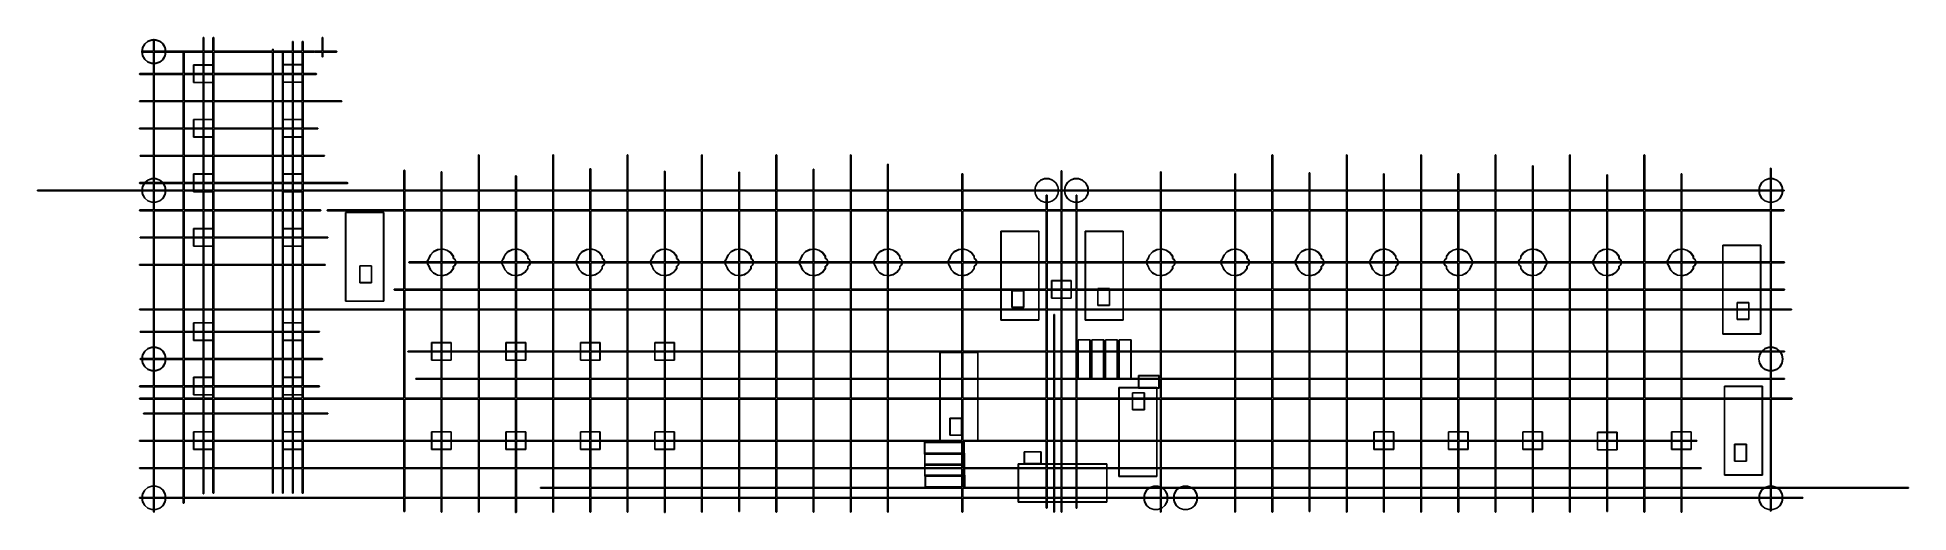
# Model space of a CAD drawing. Extents: x 15 to 494, y -198 to -76.
import ezdxf

# ---------------------------------------------------------------- set-up
doc = ezdxf.new("R2010")
doc.units = 0
doc.header["$MEASUREMENT"] = 0
doc.layers.add('BLACK', color=7, linetype='CONTINUOUS')

msp = doc.modelspace()

# ---------------------------------------------------------------- linework, layer by layer
at = {"layer": 'Black'}
for p, q in [((57.05, -76.454), (57.056, -76.4198)), ((57.05, -79.91), (57.05, -76.454)), ((57.056, -76.4198), (57.0734, -76.3897)), ((57.0734, -76.3897), (57.1, -76.3674)), ((57.1, -76.3674), (57.1326, -76.3555)), ((57.1326, -76.3555), (57.1674, -76.3555)), ((57.1674, -76.3555), (57.2, -76.3674)), ((57.2, -76.3674), (57.2266, -76.3897)), ((57.2266, -76.3897), (57.244, -76.4198)), ((57.244, -76.4198), (57.25, -76.454)), ((57.25, -76.454), (57.25, -79.91)), ((59.59, -76.454), (59.596, -76.4198)), ((59.59, -79.91), (59.59, -76.454)), ((59.596, -76.4198), (59.6134, -76.3897)), ((59.6134, -76.3897), (59.64, -76.3674)), ((59.64, -76.3674), (59.6726, -76.3555)), ((59.6726, -76.3555), (59.7074, -76.3555)), ((59.7074, -76.3555), (59.74, -76.3674)), ((59.74, -76.3674), (59.7666, -76.3897)), ((59.7666, -76.3897), (59.784, -76.4198)), ((59.784, -76.4198), (59.79, -76.454)), ((59.79, -76.454), (59.79, -79.91)), ((87.53, -76.454), (87.536, -76.4198)), ((87.53, -79.91), (87.53, -76.454)), ((87.536, -76.4198), (87.5534, -76.3897)), ((87.5534, -76.3897), (87.58, -76.3674)), ((87.58, -76.3674), (87.6126, -76.3555)), ((87.6126, -76.3555), (87.6474, -76.3555)), ((87.6474, -76.3555), (87.68, -76.3674)), ((87.68, -76.3674), (87.7066, -76.3897)), ((87.7066, -76.3897), (87.724, -76.4198)), ((87.724, -76.4198), (87.73, -76.454)), ((87.73, -76.454), (87.73, -79.91)), ((41.375, -80.01), (41.5604, -78.9583)), ((41.5604, -81.0617), (41.375, -80.01)), ((41.6074, -78.9754), (41.425, -80.01)), ((41.425, -80.01), (41.6074, -81.0446)), ((41.5575, -79.9926), (41.5694, -79.96)), ((41.5575, -80.0274), (41.5575, -79.9926)), ((41.5694, -80.06), (41.5575, -80.0274)), ((41.5604, -78.9583), (42.0944, -78.0334)), ((42.0944, -81.9866), (41.5604, -81.0617)), ((41.5694, -79.96), (41.5917, -79.9334)), ((41.5917, -80.0866), (41.5694, -80.06)), ((41.5917, -79.9334), (41.6218, -79.916)), ((41.6218, -80.104), (41.5917, -80.0866)), ((42.1327, -78.0656), (41.6074, -78.9754)), ((41.6074, -81.0446), (42.1327, -81.9544)), ((41.6218, -79.916), (41.656, -79.91)), ((41.656, -80.11), (41.6218, -80.104)), ((41.656, -79.91), (44.35, -79.91)), ((44.35, -80.11), (41.656, -80.11)), ((42.0944, -78.0334), (42.9125, -77.347)), ((42.9375, -77.3903), (42.1327, -78.0656)), ((42.9125, -77.347), (43.916, -76.9817)), ((43.9247, -77.031), (42.9375, -77.3903)), ((43.916, -76.9817), (44.35, -76.9817)), ((44.35, -77.031), (43.9247, -77.031)), ((44.35, -76.962), (44.356, -76.9278)), ((44.35, -76.9817), (44.35, -76.962)), ((44.35, -79.91), (44.35, -77.031)), ((44.35, -82.989), (44.35, -80.11)), ((44.356, -76.9278), (44.3734, -76.8977)), ((44.3734, -76.8977), (44.4, -76.8754)), ((44.4, -76.8754), (44.4326, -76.8635)), ((44.4326, -76.8635), (44.4674, -76.8635)), ((44.4674, -76.8635), (44.5, -76.8754)), ((44.5, -76.8754), (44.5266, -76.8977)), ((44.5266, -76.8977), (44.544, -76.9278)), ((44.544, -76.9278), (44.55, -76.962)), ((44.55, -76.962), (44.55, -76.9817)), ((44.55, -76.9817), (44.984, -76.9817)), ((44.55, -77.031), (44.55, -79.91)), ((44.9753, -77.031), (44.55, -77.031)), ((44.55, -79.91), (47.4574, -79.91)), ((44.55, -80.11), (44.55, -82.989)), ((47.4574, -80.11), (44.55, -80.11)), ((45.9625, -77.3903), (44.9753, -77.031)), ((44.984, -76.9817), (45.9875, -77.347)), ((46.7673, -78.0656), (45.9625, -77.3903)), ((45.9875, -77.347), (46.8056, -78.0334)), ((47.2926, -78.9754), (46.7673, -78.0656)), ((46.7673, -81.9544), (47.2926, -81.0446)), ((46.8056, -78.0334), (47.3396, -78.9583)), ((47.3396, -81.0617), (46.8056, -81.9866)), ((47.4574, -79.91), (47.2926, -78.9754)), ((47.2926, -81.0446), (47.4574, -80.11)), ((47.3396, -78.9583), (47.5074, -79.91)), ((47.5074, -80.11), (47.3396, -81.0617)), ((47.5074, -79.91), (57.05, -79.91)), ((51.9748, -80.11), (47.5074, -80.11)), ((51.97, -80.137), (51.9748, -80.11)), ((51.97, -85.625), (51.97, -80.137)), ((52.1652, -80.11), (52.17, -80.137)), ((57.05, -80.11), (52.1652, -80.11)), ((52.17, -80.137), (52.17, -85.625)), ((57.05, -83.4), (57.05, -80.11)), ((57.25, -79.91), (59.59, -79.91)), ((57.25, -80.11), (57.25, -83.4)), ((59.59, -80.11), (57.25, -80.11)), ((59.59, -83.4), (59.59, -80.11)), ((59.79, -79.91), (74.83, -79.91)), ((59.79, -80.11), (59.79, -85.625)), ((74.83, -80.11), (59.79, -80.11)), ((74.83, -79.502), (74.8315, -79.4934)), ((74.83, -79.91), (74.83, -79.502)), ((74.83, -85.625), (74.83, -80.11)), ((74.8315, -79.4846), (74.8345, -79.4764)), ((74.8315, -79.4934), (74.8315, -79.4846)), ((74.8345, -79.4764), (74.836, -79.4678)), ((74.836, -79.4678), (74.8404, -79.4602)), ((74.8404, -79.4602), (74.8434, -79.452)), ((74.8434, -79.452), (74.849, -79.4453)), ((74.849, -79.4453), (74.8534, -79.4377)), ((74.8534, -79.4377), (74.8601, -79.4321)), ((74.8601, -79.4321), (74.8657, -79.4254)), ((74.8657, -79.4254), (74.8733, -79.421)), ((74.8733, -79.421), (74.88, -79.4154)), ((74.88, -79.4154), (74.8882, -79.4124)), ((74.8882, -79.4124), (74.8958, -79.408)), ((74.8958, -79.408), (74.9044, -79.4065)), ((74.9044, -79.4065), (74.9126, -79.4035)), ((74.9126, -79.4035), (74.9214, -79.4035)), ((74.9214, -79.4035), (74.93, -79.402)), ((74.93, -79.402), (74.9386, -79.4035)), ((74.9386, -79.4035), (74.9474, -79.4035)), ((74.9474, -79.4035), (74.9556, -79.4065)), ((74.9556, -79.4065), (74.9642, -79.408)), ((74.9642, -79.408), (74.9718, -79.4124)), ((74.9718, -79.4124), (74.98, -79.4154)), ((74.98, -79.4154), (74.9867, -79.421)), ((74.9867, -79.421), (74.9943, -79.4254)), ((74.9943, -79.4254), (74.9999, -79.4321)), ((74.9999, -79.4321), (75.0066, -79.4377)), ((75.0066, -79.4377), (75.011, -79.4453)), ((75.011, -79.4453), (75.0166, -79.452)), ((75.0166, -79.452), (75.0196, -79.4602)), ((75.0196, -79.4602), (75.024, -79.4678)), ((75.024, -79.4678), (75.0255, -79.4764)), ((75.0255, -79.4764), (75.0285, -79.4846)), ((75.0285, -79.4846), (75.0285, -79.4934)), ((75.0285, -79.4934), (75.03, -79.502)), ((75.03, -79.502), (75.03, -79.91)), ((75.03, -79.91), (77.47, -79.91)), ((75.03, -80.11), (75.03, -85.625)), ((77.37, -80.11), (75.03, -80.11)), ((77.37, -85.625), (77.37, -80.11)), ((77.47, -79.91), (79.91, -79.91)), ((77.57, -80.11), (77.57, -83.2979)), ((79.91, -80.11), (77.57, -80.11)), ((79.91, -77.47), (79.916, -77.4358)), ((79.91, -79.91), (79.91, -77.47)), ((79.91, -83.2979), (79.91, -80.11)), ((79.916, -77.4358), (79.9334, -77.4057)), ((79.9334, -77.4057), (79.96, -77.3834)), ((79.96, -77.3834), (79.9926, -77.3715)), ((79.9926, -77.3715), (80.0274, -77.3715)), ((80.0274, -77.3715), (80.06, -77.3834)), ((80.06, -77.3834), (80.0866, -77.4057)), ((80.0866, -77.4057), (80.104, -77.4358)), ((80.104, -77.4358), (80.11, -77.47)), ((80.11, -77.47), (80.11, -79.91)), ((80.11, -79.91), (82.45, -79.91)), ((80.11, -80.11), (80.11, -83.2979)), ((82.45, -80.11), (80.11, -80.11)), ((82.45, -77.47), (82.456, -77.4358)), ((82.45, -79.91), (82.45, -77.47)), ((82.45, -83.2979), (82.45, -80.11)), ((82.456, -77.4358), (82.4734, -77.4057)), ((82.4734, -77.4057), (82.5, -77.3834)), ((82.5, -77.3834), (82.5326, -77.3715)), ((82.5326, -77.3715), (82.5674, -77.3715)), ((82.5674, -77.3715), (82.6, -77.3834)), ((82.6, -77.3834), (82.6266, -77.4057)), ((82.6266, -77.4057), (82.644, -77.4358)), ((82.644, -77.4358), (82.65, -77.47)), ((82.65, -77.47), (82.65, -79.91)), ((82.65, -79.91), (85.344, -79.91)), ((85.344, -80.11), (82.65, -80.11)), ((82.65, -80.11), (82.65, -85.625)), ((85.344, -79.91), (85.3782, -79.916)), ((85.3782, -80.104), (85.344, -80.11)), ((85.3782, -79.916), (85.4083, -79.9334)), ((85.4083, -80.0866), (85.3782, -80.104)), ((85.4083, -79.9334), (85.4306, -79.96)), ((85.4306, -80.06), (85.4083, -80.0866)), ((85.4306, -79.96), (85.4425, -79.9926)), ((85.4425, -80.0274), (85.4306, -80.06)), ((85.4425, -79.9926), (85.4425, -80.0274)), ((85.4995, -79.9926), (85.5114, -79.96)), ((85.4995, -80.0274), (85.4995, -79.9926)), ((85.5114, -80.06), (85.4995, -80.0274)), ((85.5114, -79.96), (85.5337, -79.9334)), ((85.5337, -80.0866), (85.5114, -80.06)), ((85.5337, -79.9334), (85.5638, -79.916)), ((85.5638, -80.104), (85.5337, -80.0866)), ((85.5638, -79.916), (85.598, -79.91)), ((85.598, -80.11), (85.5638, -80.104)), ((85.598, -79.91), (87.53, -79.91)), ((87.53, -80.11), (85.598, -80.11)), ((87.53, -81.28), (87.53, -80.11)), ((87.536, -81.3142), (87.53, -81.28)), ((87.5534, -81.3443), (87.536, -81.3142)), ((87.58, -81.3666), (87.5534, -81.3443)), ((87.6126, -81.3785), (87.58, -81.3666)), ((87.6474, -81.3785), (87.6126, -81.3785)), ((87.68, -81.3666), (87.6474, -81.3785)), ((87.7066, -81.3443), (87.68, -81.3666)), ((87.724, -81.3142), (87.7066, -81.3443)), ((87.73, -81.28), (87.724, -81.3142)), ((87.73, -79.91), (91.186, -79.91)), ((91.186, -80.11), (87.73, -80.11)), ((87.73, -80.11), (87.73, -81.28)), ((91.186, -79.91), (91.2202, -79.916)), ((91.2202, -80.104), (91.186, -80.11)), ((91.2202, -79.916), (91.2503, -79.9334)), ((91.2503, -80.0866), (91.2202, -80.104)), ((91.2503, -79.9334), (91.2726, -79.96)), ((91.2726, -80.06), (91.2503, -80.0866)), ((91.2726, -79.96), (91.2845, -79.9926)), ((91.2845, -80.0274), (91.2726, -80.06)), ((91.2845, -79.9926), (91.2845, -80.0274)), ((40.7955, -85.7076), (40.8074, -85.675)), ((40.7955, -85.7424), (40.7955, -85.7076)), ((40.8074, -85.775), (40.7955, -85.7424)), ((40.8074, -85.675), (40.8297, -85.6484)), ((40.8297, -85.8016), (40.8074, -85.775)), ((40.8297, -85.6484), (40.8598, -85.631)), ((40.8598, -85.819), (40.8297, -85.8016)), ((40.8598, -85.631), (40.894, -85.625)), ((40.894, -85.825), (40.8598, -85.819)), ((40.894, -85.625), (44.35, -85.625)), ((44.35, -85.825), (40.894, -85.825)), ((42.9125, -82.673), (42.0944, -81.9866)), ((42.1327, -81.9544), (42.9375, -82.6297)), ((43.916, -83.0383), (42.9125, -82.673)), ((42.9375, -82.6297), (43.9247, -82.989)), ((44.35, -83.0383), (43.916, -83.0383)), ((43.9247, -82.989), (44.35, -82.989)), ((44.35, -85.625), (44.35, -83.0383)), ((44.35, -92.61), (44.35, -85.825)), ((44.55, -82.989), (44.9753, -82.989)), ((44.984, -83.0383), (44.55, -83.0383)), ((44.55, -83.0383), (44.55, -85.625)), ((44.55, -85.625), (51.97, -85.625)), ((44.55, -85.825), (44.55, -92.61)), ((51.97, -85.825), (44.55, -85.825)), ((44.9753, -82.989), (45.9625, -82.6297)), ((45.9875, -82.673), (44.984, -83.0383)), ((45.9625, -82.6297), (46.7673, -81.9544)), ((46.8056, -81.9866), (45.9875, -82.673)), ((51.97, -92.61), (51.97, -85.825)), ((52.17, -85.625), (54.595, -85.625)), ((52.17, -85.825), (52.17, -92.61)), ((54.595, -85.825), (52.17, -85.825)), ((54.595, -83.425), (54.5954, -83.4228)), ((54.595, -85.625), (54.595, -83.425)), ((54.595, -87.925), (54.595, -85.825)), ((54.5954, -83.4207), (54.5961, -83.4186)), ((54.5954, -83.4228), (54.5954, -83.4207)), ((54.5961, -83.4186), (54.5965, -83.4164)), ((54.5965, -83.4164), (54.5976, -83.4146)), ((54.5976, -83.4146), (54.5983, -83.4125)), ((54.5983, -83.4125), (54.5998, -83.4108)), ((54.5998, -83.4108), (54.6008, -83.4089)), ((54.6008, -83.4089), (54.6025, -83.4075)), ((54.6025, -83.4075), (54.6039, -83.4058)), ((54.6039, -83.4058), (54.6058, -83.4048)), ((54.6058, -83.4048), (54.6075, -83.4033)), ((54.6075, -83.4033), (54.6096, -83.4026)), ((54.6096, -83.4026), (54.6114, -83.4015)), ((54.6114, -83.4015), (54.6136, -83.4011)), ((54.6136, -83.4011), (54.6157, -83.4004)), ((54.6157, -83.4004), (54.6178, -83.4004)), ((54.6178, -83.4004), (54.62, -83.4)), ((54.62, -83.4), (57.05, -83.4)), ((54.645, -83.45), (54.645, -85.625)), ((57.05, -83.45), (54.645, -83.45)), ((54.645, -85.625), (57.05, -85.625)), ((54.645, -85.825), (54.645, -87.9)), ((57.05, -85.825), (54.645, -85.825)), ((57.05, -85.625), (57.05, -83.45)), ((57.05, -87.9), (57.05, -85.825)), ((57.25, -83.4), (59.59, -83.4)), ((57.25, -83.45), (57.25, -85.625)), ((59.59, -83.45), (57.25, -83.45)), ((57.25, -85.625), (59.59, -85.625)), ((57.25, -85.825), (57.25, -87.9)), ((59.59, -85.825), (57.25, -85.825)), ((59.59, -85.625), (59.59, -83.45)), ((59.59, -87.9), (59.59, -85.825)), ((59.79, -85.625), (74.83, -85.625)), ((59.79, -85.825), (59.79, -92.61)), ((74.83, -85.825), (59.79, -85.825)), ((74.83, -92.61), (74.83, -85.825)), ((75.03, -85.625), (77.37, -85.625)), ((75.03, -85.825), (75.03, -92.61)), ((77.37, -85.825), (75.03, -85.825)), ((77.37, -92.61), (77.37, -85.825)), ((77.57, -83.2979), (79.91, -83.2979)), ((77.57, -83.3479), (77.57, -85.625)), ((79.91, -83.3479), (77.57, -83.3479)), ((77.57, -85.625), (79.91, -85.625)), ((77.57, -85.825), (77.57, -87.7979)), ((79.91, -85.825), (77.57, -85.825)), ((79.91, -85.625), (79.91, -83.3479)), ((79.91, -87.7979), (79.91, -85.825)), ((80.11, -83.2979), (82.45, -83.2979)), ((80.11, -83.3479), (80.11, -85.625)), ((82.45, -83.3479), (80.11, -83.3479)), ((80.11, -85.625), (82.45, -85.625)), ((80.11, -85.825), (80.11, -87.7979)), ((82.45, -85.825), (80.11, -85.825)), ((82.45, -85.625), (82.45, -83.3479)), ((82.45, -87.7979), (82.45, -85.825)), ((82.65, -85.625), (85.979, -85.625)), ((85.979, -85.825), (82.65, -85.825)), ((82.65, -85.825), (82.65, -92.61)), ((85.979, -85.625), (86.0132, -85.631)), ((86.0132, -85.819), (85.979, -85.825)), ((86.0132, -85.631), (86.0433, -85.6484)), ((86.0433, -85.8016), (86.0132, -85.819)), ((86.0433, -85.6484), (86.0656, -85.675)), ((86.0656, -85.775), (86.0433, -85.8016)), ((86.0656, -85.675), (86.0775, -85.7076)), ((86.0775, -85.7424), (86.0656, -85.775)), ((86.0775, -85.7076), (86.0775, -85.7424)), ((54.5954, -87.9272), (54.595, -87.925)), ((54.5954, -87.9293), (54.5954, -87.9272)), ((54.5961, -87.9314), (54.5954, -87.9293)), ((54.5965, -87.9336), (54.5961, -87.9314)), ((54.5976, -87.9354), (54.5965, -87.9336)), ((54.5983, -87.9375), (54.5976, -87.9354)), ((54.5998, -87.9392), (54.5983, -87.9375)), ((54.6008, -87.9411), (54.5998, -87.9392)), ((54.6025, -87.9425), (54.6008, -87.9411)), ((54.6039, -87.9442), (54.6025, -87.9425)), ((54.6058, -87.9452), (54.6039, -87.9442)), ((54.6075, -87.9467), (54.6058, -87.9452)), ((54.6096, -87.9474), (54.6075, -87.9467)), ((54.6114, -87.9485), (54.6096, -87.9474)), ((54.6136, -87.9489), (54.6114, -87.9485)), ((54.6157, -87.9496), (54.6136, -87.9489)), ((54.6178, -87.9496), (54.6157, -87.9496)), ((54.62, -87.95), (54.6178, -87.9496)), ((57.05, -87.95), (54.62, -87.95)), ((54.645, -87.9), (57.05, -87.9)), ((57.05, -92.61), (57.05, -87.95)), ((57.25, -87.9), (59.59, -87.9)), ((57.25, -87.95), (57.25, -92.61)), ((59.59, -87.95), (57.25, -87.95)), ((59.59, -92.61), (59.59, -87.95)), ((77.57, -87.7979), (79.91, -87.7979)), ((77.57, -87.8479), (77.57, -92.61)), ((79.91, -87.8479), (77.57, -87.8479)), ((79.91, -92.61), (79.91, -87.8479)), ((80.11, -87.7979), (82.45, -87.7979)), ((80.11, -87.8479), (80.11, -92.61)), ((82.45, -87.8479), (80.11, -87.8479)), ((82.45, -92.61), (82.45, -87.8479)), ((40.7955, -92.6926), (40.8074, -92.66)), ((40.7955, -92.7274), (40.7955, -92.6926)), ((40.8074, -92.76), (40.7955, -92.7274)), ((40.8074, -92.66), (40.8297, -92.6334)), ((40.8297, -92.7866), (40.8074, -92.76)), ((40.8297, -92.6334), (40.8598, -92.616)), ((40.8598, -92.804), (40.8297, -92.7866)), ((40.8598, -92.616), (40.894, -92.61)), ((40.894, -92.81), (40.8598, -92.804)), ((40.894, -92.61), (44.35, -92.61)), ((44.35, -92.81), (40.894, -92.81)), ((44.35, -99.595), (44.35, -92.81)), ((44.55, -92.61), (51.97, -92.61)), ((44.55, -92.81), (44.55, -99.595)), ((51.97, -92.81), (44.55, -92.81)), ((51.97, -99.595), (51.97, -92.81)), ((52.17, -92.61), (57.05, -92.61)), ((52.17, -92.81), (52.17, -99.595)), ((57.05, -92.81), (52.17, -92.81)), ((57.05, -97.37), (57.05, -92.81)), ((57.25, -92.61), (59.59, -92.61)), ((57.25, -92.81), (57.25, -97.37)), ((59.59, -92.81), (57.25, -92.81)), ((59.59, -97.37), (59.59, -92.81)), ((59.79, -92.61), (74.83, -92.61)), ((59.79, -92.81), (59.79, -99.595)), ((74.83, -92.81), (59.79, -92.81)), ((74.83, -99.595), (74.83, -92.81)), ((75.03, -92.61), (77.37, -92.61)), ((75.03, -92.81), (75.03, -99.595)), ((77.37, -92.81), (75.03, -92.81)), ((77.37, -99.595), (77.37, -92.81)), ((77.57, -92.61), (79.91, -92.61)), ((77.57, -92.81), (77.57, -97.37)), ((79.91, -92.81), (77.57, -92.81)), ((79.91, -97.37), (79.91, -92.81)), ((80.11, -92.61), (82.45, -92.61)), ((80.11, -92.81), (80.11, -97.37)), ((82.45, -92.81), (80.11, -92.81)), ((82.45, -97.37), (82.45, -92.81)), ((82.65, -92.61), (92.456, -92.61)), ((92.456, -92.81), (82.65, -92.81)), ((82.65, -92.81), (82.65, -99.595)), ((92.456, -92.61), (92.4902, -92.616)), ((92.4902, -92.804), (92.456, -92.81)), ((92.4902, -92.616), (92.5203, -92.6334)), ((92.5203, -92.7866), (92.4902, -92.804)), ((92.5203, -92.6334), (92.5426, -92.66)), ((92.5426, -92.76), (92.5203, -92.7866)), ((92.5426, -92.66), (92.5545, -92.6926)), ((92.5545, -92.7274), (92.5426, -92.76)), ((92.5545, -92.6926), (92.5545, -92.7274)), ((40.7955, -99.6776), (40.8074, -99.645)), ((40.7955, -99.7124), (40.7955, -99.6776)), ((40.8074, -99.745), (40.7955, -99.7124)), ((40.8074, -99.645), (40.8297, -99.6184)), ((40.8297, -99.7716), (40.8074, -99.745)), ((40.8297, -99.6184), (40.8598, -99.601)), ((40.8598, -99.789), (40.8297, -99.7716)), ((40.8598, -99.601), (40.894, -99.595)), ((40.894, -99.795), (40.8598, -99.789)), ((40.894, -99.595), (44.35, -99.595)), ((44.35, -99.795), (40.894, -99.795)), ((44.35, -106.58), (44.35, -99.795)), ((44.55, -99.595), (51.97, -99.595)), ((44.55, -99.795), (44.55, -106.58)), ((51.97, -99.795), (44.55, -99.795)), ((51.97, -106.58), (51.97, -99.795)), ((52.17, -99.595), (54.595, -99.595)), ((52.17, -99.795), (52.17, -106.58)), ((54.595, -99.795), (52.17, -99.795)), ((54.595, -97.395), (54.5954, -97.3928)), ((54.595, -99.595), (54.595, -97.395)), ((54.595, -101.895), (54.595, -99.795)), ((54.5954, -97.3907), (54.5961, -97.3886)), ((54.5954, -97.3928), (54.5954, -97.3907)), ((54.5961, -97.3886), (54.5965, -97.3864)), ((54.5965, -97.3864), (54.5976, -97.3846)), ((54.5976, -97.3846), (54.5983, -97.3825)), ((54.5983, -97.3825), (54.5998, -97.3808)), ((54.5998, -97.3808), (54.6008, -97.3789)), ((54.6008, -97.3789), (54.6025, -97.3775)), ((54.6025, -97.3775), (54.6039, -97.3758)), ((54.6039, -97.3758), (54.6058, -97.3748)), ((54.6058, -97.3748), (54.6075, -97.3733)), ((54.6075, -97.3733), (54.6096, -97.3726)), ((54.6096, -97.3726), (54.6114, -97.3715)), ((54.6114, -97.3715), (54.6136, -97.3711)), ((54.6136, -97.3711), (54.6157, -97.3704)), ((54.6157, -97.3704), (54.6178, -97.3704)), ((54.6178, -97.3704), (54.62, -97.37)), ((54.62, -97.37), (57.05, -97.37)), ((54.645, -97.42), (54.645, -99.595)), ((57.05, -97.42), (54.645, -97.42)), ((54.645, -99.595), (57.05, -99.595)), ((54.645, -99.795), (54.645, -101.87)), ((57.05, -99.795), (54.645, -99.795)), ((57.05, -99.595), (57.05, -97.42)), ((57.05, -101.87), (57.05, -99.795)), ((57.25, -97.37), (59.59, -97.37)), ((57.25, -97.42), (57.25, -99.595)), ((59.59, -97.42), (57.25, -97.42)), ((57.25, -99.595), (59.59, -99.595)), ((57.25, -99.795), (57.25, -101.87)), ((59.59, -99.795), (57.25, -99.795)), ((59.59, -99.595), (59.59, -97.42)), ((59.59, -101.87), (59.59, -99.795)), ((59.79, -99.595), (74.83, -99.595)), ((59.79, -99.795), (59.79, -106.58)), ((74.83, -99.795), (59.79, -99.795)), ((74.83, -106.58), (74.83, -99.795)), ((75.03, -99.595), (77.37, -99.595)), ((75.03, -99.795), (75.03, -106.58)), ((77.37, -99.795), (75.03, -99.795)), ((77.37, -106.58), (77.37, -99.795)), ((77.57, -97.37), (79.91, -97.37)), ((77.57, -97.42), (77.57, -99.595)), ((79.91, -97.42), (77.57, -97.42)), ((77.57, -99.595), (79.91, -99.595)), ((77.57, -99.795), (77.57, -101.87)), ((79.91, -99.795), (77.57, -99.795)), ((79.91, -99.595), (79.91, -97.42)), ((79.91, -101.87), (79.91, -99.795)), ((80.11, -97.37), (82.45, -97.37)), ((80.11, -97.42), (80.11, -99.595)), ((82.45, -97.42), (80.11, -97.42)), ((80.11, -99.595), (82.45, -99.595)), ((80.11, -99.795), (80.11, -101.87)), ((82.45, -99.795), (80.11, -99.795)), ((82.45, -99.595), (82.45, -97.42)), ((82.45, -101.87), (82.45, -99.795)), ((82.65, -99.595), (86.36, -99.595)), ((86.36, -99.795), (82.65, -99.795)), ((82.65, -99.795), (82.65, -106.58)), ((86.36, -99.595), (86.3942, -99.601)), ((86.3942, -99.789), (86.36, -99.795)), ((86.3942, -99.601), (86.4243, -99.6184)), ((86.4243, -99.7716), (86.3942, -99.789)), ((86.4243, -99.6184), (86.4466, -99.645)), ((86.4466, -99.745), (86.4243, -99.7716)), ((86.4466, -99.645), (86.4585, -99.6776)), ((86.4585, -99.7124), (86.4466, -99.745)), ((86.4585, -99.6776), (86.4585, -99.7124)), ((54.5954, -101.897), (54.595, -101.895)), ((54.5954, -101.899), (54.5954, -101.897)), ((54.5961, -101.901), (54.5954, -101.899)), ((54.5965, -101.904), (54.5961, -101.901)), ((54.5976, -101.905), (54.5965, -101.904)), ((54.5983, -101.907), (54.5976, -101.905)), ((54.5998, -101.909), (54.5983, -101.907)), ((54.6008, -101.911), (54.5998, -101.909)), ((54.6025, -101.912), (54.6008, -101.911)), ((54.6039, -101.914), (54.6025, -101.912)), ((54.6058, -101.915), (54.6039, -101.914)), ((54.6075, -101.917), (54.6058, -101.915)), ((54.6096, -101.917), (54.6075, -101.917)), ((54.6114, -101.918), (54.6096, -101.917)), ((54.6136, -101.919), (54.6114, -101.918)), ((54.6157, -101.92), (54.6136, -101.919)), ((54.6178, -101.92), (54.6157, -101.92)), ((54.62, -101.92), (54.6178, -101.92)), ((57.05, -101.92), (54.62, -101.92)), ((54.645, -101.87), (57.05, -101.87)), ((57.05, -106.58), (57.05, -101.92)), ((57.25, -101.87), (59.59, -101.87)), ((57.25, -101.92), (57.25, -106.58)), ((59.59, -101.92), (57.25, -101.92)), ((59.59, -106.58), (59.59, -101.92)), ((77.57, -101.87), (79.91, -101.87)), ((77.57, -101.92), (77.57, -106.58)), ((79.91, -101.92), (77.57, -101.92)), ((79.91, -106.58), (79.91, -101.92)), ((80.11, -101.87), (82.45, -101.87)), ((80.11, -101.92), (80.11, -106.58)), ((82.45, -101.92), (80.11, -101.92)), ((82.45, -106.58), (82.45, -101.92)), ((40.9225, -106.663), (40.9344, -106.63)), ((40.9225, -106.697), (40.9225, -106.663)), ((40.9344, -106.73), (40.9225, -106.697)), ((40.9344, -106.63), (40.9567, -106.603)), ((40.9567, -106.757), (40.9344, -106.73)), ((40.9567, -106.603), (40.9868, -106.586)), ((40.9868, -106.774), (40.9567, -106.757)), ((40.9868, -106.586), (41.021, -106.58)), ((41.021, -106.78), (40.9868, -106.774)), ((41.021, -106.58), (44.35, -106.58)), ((44.35, -106.78), (41.021, -106.78)), ((44.35, -112.542), (44.35, -106.78)), ((44.55, -106.58), (51.97, -106.58)), ((44.55, -106.78), (44.55, -112.542)), ((51.97, -106.78), (44.55, -106.78)), ((51.97, -113.565), (51.97, -106.78)), ((52.17, -106.58), (57.05, -106.58)), ((52.17, -106.78), (52.17, -113.565)), ((57.05, -106.78), (52.17, -106.78)), ((57.05, -111.34), (57.05, -106.78)), ((57.25, -106.58), (59.59, -106.58)), ((57.25, -106.78), (57.25, -111.34)), ((59.59, -106.78), (57.25, -106.78)), ((59.59, -111.34), (59.59, -106.78)), ((59.79, -106.58), (74.83, -106.58)), ((59.79, -106.78), (59.79, -113.565)), ((74.83, -106.78), (59.79, -106.78)), ((74.83, -113.565), (74.83, -106.78)), ((75.03, -106.58), (77.37, -106.58)), ((75.03, -106.78), (75.03, -113.565)), ((77.37, -106.78), (75.03, -106.78)), ((77.37, -113.565), (77.37, -106.78)), ((77.57, -106.58), (79.91, -106.58)), ((77.57, -106.78), (77.57, -111.34)), ((79.91, -106.78), (77.57, -106.78)), ((79.91, -111.34), (79.91, -106.78)), ((80.11, -106.58), (82.45, -106.58)), ((80.11, -106.78), (80.11, -111.34)), ((82.45, -106.78), (80.11, -106.78)), ((82.45, -111.34), (82.45, -106.78)), ((82.65, -106.58), (88.011, -106.58)), ((88.011, -106.78), (82.65, -106.78)), ((82.65, -106.78), (82.65, -113.565)), ((88.011, -106.58), (88.0452, -106.586)), ((88.0452, -106.774), (88.011, -106.78)), ((88.0452, -106.586), (88.0753, -106.603)), ((88.0753, -106.757), (88.0452, -106.774)), ((88.0753, -106.603), (88.0976, -106.63)), ((88.0976, -106.73), (88.0753, -106.757)), ((88.0976, -106.63), (88.1095, -106.663)), ((88.1095, -106.697), (88.0976, -106.73)), ((88.1095, -106.663), (88.1095, -106.697)), ((127.535, -106.553), (127.537, -106.544)), ((127.535, -115.47), (127.535, -106.553)), ((127.537, -106.536), (127.54, -106.527)), ((127.537, -106.544), (127.537, -106.536)), ((127.54, -106.527), (127.541, -106.519)), ((127.541, -106.519), (127.545, -106.511)), ((127.545, -106.511), (127.548, -106.503)), ((127.548, -106.503), (127.554, -106.496)), ((127.554, -106.496), (127.558, -106.489)), ((127.558, -106.489), (127.565, -106.483)), ((127.565, -106.483), (127.571, -106.476)), ((127.571, -106.476), (127.578, -106.472)), ((127.578, -106.472), (127.585, -106.466)), ((127.585, -106.466), (127.593, -106.463)), ((127.593, -106.463), (127.601, -106.459)), ((127.601, -106.459), (127.609, -106.458)), ((127.609, -106.458), (127.618, -106.455)), ((127.618, -106.455), (127.626, -106.455)), ((127.626, -106.455), (127.635, -106.453)), ((127.635, -106.453), (127.644, -106.455)), ((127.644, -106.455), (127.652, -106.455)), ((127.652, -106.455), (127.661, -106.458)), ((127.661, -106.458), (127.669, -106.459)), ((127.669, -106.459), (127.677, -106.463)), ((127.677, -106.463), (127.685, -106.466)), ((127.685, -106.466), (127.692, -106.472)), ((127.692, -106.472), (127.699, -106.476)), ((127.699, -106.476), (127.705, -106.483)), ((127.705, -106.483), (127.712, -106.489)), ((127.712, -106.489), (127.716, -106.496)), ((127.716, -106.496), (127.722, -106.503)), ((127.722, -106.503), (127.725, -106.511)), ((127.725, -106.511), (127.729, -106.519)), ((127.729, -106.519), (127.73, -106.527)), ((127.73, -106.527), (127.733, -106.536)), ((127.733, -106.536), (127.733, -106.544)), ((127.733, -106.544), (127.735, -106.553)), ((127.735, -106.553), (127.735, -115.47)), ((146.585, -106.553), (146.591, -106.519)), ((146.585, -115.47), (146.585, -106.553)), ((146.591, -106.519), (146.608, -106.489)), ((146.608, -106.489), (146.635, -106.466)), ((146.635, -106.466), (146.668, -106.455)), ((146.668, -106.455), (146.702, -106.455)), ((146.702, -106.455), (146.735, -106.466)), ((146.735, -106.466), (146.762, -106.489)), ((146.762, -106.489), (146.779, -106.519)), ((146.779, -106.519), (146.785, -106.553)), ((146.785, -106.553), (146.785, -115.47)), ((156.11, -110.109), (156.112, -110.1)), ((156.11, -115.47), (156.11, -110.109)), ((156.112, -110.092), (156.115, -110.083)), ((156.112, -110.1), (156.112, -110.092)), ((156.115, -110.083), (156.116, -110.075)), ((156.116, -110.075), (156.12, -110.067)), ((156.12, -110.067), (156.123, -110.059)), ((156.123, -110.059), (156.129, -110.052)), ((156.129, -110.052), (156.133, -110.045)), ((156.133, -110.045), (156.14, -110.039)), ((156.14, -110.039), (156.146, -110.032)), ((156.146, -110.032), (156.153, -110.028)), ((156.153, -110.028), (156.16, -110.022)), ((156.16, -110.022), (156.168, -110.019)), ((156.168, -110.019), (156.176, -110.015)), ((156.176, -110.015), (156.184, -110.014)), ((156.184, -110.014), (156.193, -110.011)), ((156.193, -110.011), (156.201, -110.011)), ((156.201, -110.011), (156.21, -110.009)), ((156.21, -110.009), (156.219, -110.011)), ((156.219, -110.011), (156.227, -110.011)), ((156.227, -110.011), (156.236, -110.014)), ((156.236, -110.014), (156.244, -110.015)), ((156.244, -110.015), (156.252, -110.019)), ((156.252, -110.019), (156.26, -110.022)), ((156.26, -110.022), (156.267, -110.028)), ((156.267, -110.028), (156.274, -110.032)), ((156.274, -110.032), (156.28, -110.039)), ((156.28, -110.039), (156.287, -110.045)), ((156.287, -110.045), (156.291, -110.052)), ((156.291, -110.052), (156.297, -110.059)), ((156.297, -110.059), (156.3, -110.067)), ((156.3, -110.067), (156.304, -110.075)), ((156.304, -110.075), (156.305, -110.083)), ((156.305, -110.083), (156.308, -110.092)), ((156.308, -110.092), (156.308, -110.1)), ((156.308, -110.1), (156.31, -110.109)), ((156.31, -110.109), (156.31, -115.47)), ((165.635, -106.553), (165.641, -106.519)), ((165.635, -115.47), (165.635, -106.553)), ((165.641, -106.519), (165.658, -106.489)), ((165.658, -106.489), (165.685, -106.466)), ((165.685, -106.466), (165.718, -106.455)), ((165.718, -106.455), (165.752, -106.455)), ((165.752, -106.455), (165.785, -106.466)), ((165.785, -106.466), (165.812, -106.489)), ((165.812, -106.489), (165.829, -106.519)), ((165.829, -106.519), (165.835, -106.553)), ((165.835, -106.553), (165.835, -115.47)), ((184.685, -106.553), (184.691, -106.519)), ((184.685, -115.47), (184.685, -106.553)), ((184.691, -106.519), (184.708, -106.489)), ((184.708, -106.489), (184.735, -106.466)), ((184.735, -106.466), (184.768, -106.455)), ((184.768, -106.455), (184.802, -106.455)), ((184.802, -106.455), (184.835, -106.466)), ((184.835, -106.466), (184.862, -106.489)), ((184.862, -106.489), (184.879, -106.519)), ((184.879, -106.519), (184.885, -106.553)), ((184.885, -106.553), (184.885, -115.47)), ((203.735, -106.553), (203.741, -106.519)), ((203.735, -115.47), (203.735, -106.553)), ((203.741, -106.519), (203.758, -106.489)), ((203.758, -106.489), (203.785, -106.466)), ((203.785, -106.466), (203.818, -106.455)), ((203.818, -106.455), (203.852, -106.455)), ((203.852, -106.455), (203.885, -106.466)), ((203.885, -106.466), (203.912, -106.489)), ((203.912, -106.489), (203.929, -106.519)), ((203.929, -106.519), (203.935, -106.553)), ((203.935, -106.553), (203.935, -115.47)), ((213.266, -110.202), (213.27, -110.194)), ((213.27, -110.194), (213.273, -110.186)), ((213.273, -110.186), (213.279, -110.179)), ((213.279, -110.179), (213.283, -110.172)), ((213.283, -110.172), (213.29, -110.166)), ((213.29, -110.166), (213.296, -110.159)), ((213.296, -110.159), (213.303, -110.155)), ((213.303, -110.155), (213.31, -110.149)), ((213.31, -110.149), (213.318, -110.146)), ((213.318, -110.146), (213.326, -110.142)), ((213.326, -110.142), (213.334, -110.141)), ((213.334, -110.141), (213.343, -110.138)), ((213.343, -110.138), (213.351, -110.138)), ((213.351, -110.138), (213.36, -110.136)), ((213.36, -110.136), (213.369, -110.138)), ((213.369, -110.138), (213.377, -110.138)), ((213.377, -110.138), (213.386, -110.141)), ((213.386, -110.141), (213.394, -110.142)), ((213.394, -110.142), (213.402, -110.146)), ((213.402, -110.146), (213.41, -110.149)), ((213.41, -110.149), (213.417, -110.155)), ((213.417, -110.155), (213.424, -110.159)), ((213.424, -110.159), (213.43, -110.166)), ((213.43, -110.166), (213.437, -110.172)), ((213.437, -110.172), (213.441, -110.179)), ((213.441, -110.179), (213.447, -110.186)), ((213.447, -110.186), (213.45, -110.194)), ((213.45, -110.194), (213.454, -110.202)), ((222.785, -106.553), (222.791, -106.519)), ((222.785, -115.47), (222.785, -106.553)), ((222.791, -106.519), (222.808, -106.489)), ((222.808, -106.489), (222.835, -106.466)), ((222.835, -106.466), (222.868, -106.455)), ((222.868, -106.455), (222.902, -106.455)), ((222.902, -106.455), (222.935, -106.466)), ((222.935, -106.466), (222.962, -106.489)), ((222.962, -106.489), (222.979, -106.519)), ((222.979, -106.519), (222.985, -106.553)), ((222.985, -106.553), (222.985, -115.47)), ((232.31, -108.966), (232.316, -108.932)), ((232.31, -115.47), (232.31, -108.966)), ((232.316, -108.932), (232.333, -108.902)), ((232.333, -108.902), (232.36, -108.879)), ((232.36, -108.879), (232.393, -108.868)), ((232.393, -108.868), (232.427, -108.868)), ((232.427, -108.868), (232.46, -108.879)), ((232.46, -108.879), (232.487, -108.902)), ((232.487, -108.902), (232.504, -108.932)), ((232.504, -108.932), (232.51, -108.966)), ((232.51, -108.966), (232.51, -115.47)), ((330.735, -106.553), (330.741, -106.519)), ((330.735, -115.47), (330.735, -106.553)), ((330.741, -106.519), (330.758, -106.489)), ((330.758, -106.489), (330.785, -106.466)), ((330.785, -106.466), (330.818, -106.455)), ((330.818, -106.455), (330.852, -106.455)), ((330.852, -106.455), (330.885, -106.466)), ((330.885, -106.466), (330.912, -106.489)), ((330.912, -106.489), (330.929, -106.519)), ((330.929, -106.519), (330.935, -106.553)), ((330.935, -106.553), (330.935, -115.47)), ((349.785, -106.553), (349.791, -106.519)), ((349.785, -115.47), (349.785, -106.553)), ((349.791, -106.519), (349.808, -106.489)), ((349.808, -106.489), (349.835, -106.466)), ((349.835, -106.466), (349.868, -106.455)), ((349.868, -106.455), (349.902, -106.455)), ((349.902, -106.455), (349.935, -106.466)), ((349.935, -106.466), (349.962, -106.489)), ((349.962, -106.489), (349.979, -106.519)), ((349.979, -106.519), (349.985, -106.553)), ((349.985, -106.553), (349.985, -115.47)), ((368.835, -106.553), (368.841, -106.519)), ((368.835, -115.47), (368.835, -106.553)), ((368.841, -106.519), (368.858, -106.489)), ((368.858, -106.489), (368.885, -106.466)), ((368.885, -106.466), (368.918, -106.455)), ((368.918, -106.455), (368.952, -106.455)), ((368.952, -106.455), (368.985, -106.466)), ((368.985, -106.466), (369.012, -106.489)), ((369.012, -106.489), (369.029, -106.519)), ((369.029, -106.519), (369.035, -106.553)), ((369.035, -106.553), (369.035, -115.47)), ((387.885, -106.553), (387.891, -106.519)), ((387.885, -115.47), (387.885, -106.553)), ((387.891, -106.519), (387.908, -106.489)), ((387.908, -106.489), (387.935, -106.466)), ((387.935, -106.466), (387.968, -106.455)), ((387.968, -106.455), (388.002, -106.455)), ((388.002, -106.455), (388.035, -106.466)), ((388.035, -106.466), (388.062, -106.489)), ((388.062, -106.489), (388.079, -106.519)), ((388.079, -106.519), (388.085, -106.553)), ((388.085, -106.553), (388.085, -115.47)), ((397.41, -109.347), (397.412, -109.338)), ((397.41, -115.47), (397.41, -109.347)), ((397.412, -109.33), (397.415, -109.321)), ((397.412, -109.338), (397.412, -109.33)), ((397.415, -109.321), (397.416, -109.313)), ((397.416, -109.313), (397.42, -109.305)), ((397.42, -109.305), (397.423, -109.297)), ((397.423, -109.297), (397.429, -109.29)), ((397.429, -109.29), (397.433, -109.283)), ((397.433, -109.283), (397.44, -109.277)), ((397.44, -109.277), (397.446, -109.27)), ((397.446, -109.27), (397.453, -109.266)), ((397.453, -109.266), (397.46, -109.26)), ((397.46, -109.26), (397.468, -109.257)), ((397.468, -109.257), (397.476, -109.253)), ((397.476, -109.253), (397.484, -109.252)), ((397.484, -109.252), (397.493, -109.249)), ((397.493, -109.249), (397.501, -109.249)), ((397.501, -109.249), (397.51, -109.247)), ((397.51, -109.247), (397.519, -109.249)), ((397.519, -109.249), (397.527, -109.249)), ((397.527, -109.249), (397.536, -109.252)), ((397.536, -109.252), (397.544, -109.253)), ((397.544, -109.253), (397.552, -109.257)), ((397.552, -109.257), (397.56, -109.26)), ((397.56, -109.26), (397.567, -109.266)), ((397.567, -109.266), (397.574, -109.27)), ((397.574, -109.27), (397.58, -109.277)), ((397.58, -109.277), (397.587, -109.283)), ((397.587, -109.283), (397.591, -109.29)), ((397.591, -109.29), (397.597, -109.297)), ((397.597, -109.297), (397.6, -109.305)), ((397.6, -109.305), (397.604, -109.313)), ((397.604, -109.313), (397.605, -109.321)), ((397.605, -109.321), (397.608, -109.33)), ((397.608, -109.33), (397.608, -109.338)), ((397.608, -109.338), (397.61, -109.347)), ((397.61, -109.347), (397.61, -115.47)), ((406.935, -106.553), (406.941, -106.519)), ((406.935, -115.47), (406.935, -106.553)), ((406.941, -106.519), (406.958, -106.489)), ((406.958, -106.489), (406.985, -106.466)), ((406.985, -106.466), (407.018, -106.455)), ((407.018, -106.455), (407.052, -106.455)), ((407.052, -106.455), (407.085, -106.466)), ((407.085, -106.466), (407.112, -106.489)), ((407.112, -106.489), (407.129, -106.519)), ((407.129, -106.519), (407.135, -106.553)), ((407.135, -106.553), (407.135, -115.47)), ((425.985, -106.553), (425.991, -106.519)), ((425.985, -115.47), (425.985, -106.553)), ((425.991, -106.519), (426.008, -106.489)), ((426.008, -106.489), (426.035, -106.466)), ((426.035, -106.466), (426.068, -106.455)), ((426.068, -106.455), (426.102, -106.455)), ((426.102, -106.455), (426.135, -106.466)), ((426.135, -106.466), (426.162, -106.489)), ((426.162, -106.489), (426.179, -106.519)), ((426.179, -106.519), (426.185, -106.553)), ((426.185, -106.553), (426.185, -115.47)), ((458.37, -109.982), (458.376, -109.948)), ((458.37, -112.542), (458.37, -109.982)), ((458.376, -109.948), (458.393, -109.918)), ((458.393, -109.918), (458.42, -109.895)), ((458.42, -109.895), (458.453, -109.884)), ((458.453, -109.884), (458.487, -109.884)), ((458.487, -109.884), (458.52, -109.895)), ((458.52, -109.895), (458.547, -109.918)), ((458.547, -109.918), (458.564, -109.948)), ((458.564, -109.948), (458.57, -109.982)), ((458.57, -109.982), (458.57, -112.542)), ((40.7955, -113.648), (40.8074, -113.615)), ((40.7955, -113.682), (40.7955, -113.648)), ((40.8074, -113.715), (40.7955, -113.682)), ((40.8074, -113.615), (40.8297, -113.588)), ((40.8297, -113.742), (40.8074, -113.715)), ((40.8297, -113.588), (40.8598, -113.571)), ((40.8598, -113.759), (40.8297, -113.742)), ((40.8598, -113.571), (40.894, -113.565)), ((40.894, -113.765), (40.8598, -113.759)), ((40.894, -113.565), (42.1283, -113.565)), ((41.9954, -113.765), (40.894, -113.765)), ((41.3926, -115.47), (41.5604, -114.518)), ((41.6074, -114.535), (41.4426, -115.47)), ((41.5604, -114.518), (41.9954, -113.765)), ((42.0522, -113.765), (41.6074, -114.535)), ((44.35, -113.765), (42.0522, -113.765)), ((42.1283, -113.565), (42.9125, -112.907)), ((42.9375, -112.95), (42.2049, -113.565)), ((42.2049, -113.565), (44.35, -113.565)), ((42.9125, -112.907), (43.916, -112.542)), ((43.9247, -112.591), (42.9375, -112.95)), ((43.916, -112.542), (44.35, -112.542)), ((44.35, -112.591), (43.9247, -112.591)), ((44.35, -113.565), (44.35, -112.591)), ((44.35, -115.47), (44.35, -113.765)), ((44.55, -112.542), (44.984, -112.542)), ((44.55, -112.591), (44.55, -113.565)), ((44.9753, -112.591), (44.55, -112.591)), ((44.55, -113.565), (46.6951, -113.565)), ((44.55, -113.765), (44.55, -115.47)), ((46.8478, -113.765), (44.55, -113.765)), ((45.9625, -112.95), (44.9753, -112.591)), ((44.984, -112.542), (45.9875, -112.907)), ((46.6951, -113.565), (45.9625, -112.95)), ((45.9875, -112.907), (46.7717, -113.565)), ((46.7717, -113.565), (51.97, -113.565)), ((47.2926, -114.535), (46.8478, -113.765)), ((46.9046, -113.765), (47.3396, -114.518)), ((51.97, -113.765), (46.9046, -113.765)), ((47.4574, -115.47), (47.2926, -114.535)), ((47.3396, -114.518), (47.5074, -115.47)), ((51.97, -115.47), (51.97, -113.765)), ((52.17, -113.565), (54.595, -113.565)), ((52.17, -113.765), (52.17, -115.47)), ((54.595, -113.765), (52.17, -113.765)), ((54.595, -111.365), (54.5954, -111.363)), ((54.595, -113.565), (54.595, -111.365)), ((54.595, -115.47), (54.595, -113.765)), ((54.5954, -111.361), (54.5961, -111.359)), ((54.5954, -111.363), (54.5954, -111.361)), ((54.5961, -111.359), (54.5965, -111.356)), ((54.5965, -111.356), (54.5976, -111.355)), ((54.5976, -111.355), (54.5983, -111.352)), ((54.5983, -111.352), (54.5998, -111.351)), ((54.5998, -111.351), (54.6008, -111.349)), ((54.6008, -111.349), (54.6025, -111.348)), ((54.6025, -111.348), (54.6039, -111.346)), ((54.6039, -111.346), (54.6058, -111.345)), ((54.6058, -111.345), (54.6075, -111.343)), ((54.6075, -111.343), (54.6096, -111.343)), ((54.6096, -111.343), (54.6114, -111.342)), ((54.6114, -111.342), (54.6136, -111.341)), ((54.6136, -111.341), (54.6157, -111.34)), ((54.6157, -111.34), (54.6178, -111.34)), ((54.6178, -111.34), (54.62, -111.34)), ((54.62, -111.34), (57.05, -111.34)), ((54.645, -111.39), (54.645, -113.565)), ((57.05, -111.39), (54.645, -111.39)), ((54.645, -113.565), (57.05, -113.565)), ((54.645, -113.765), (54.645, -115.47)), ((57.05, -113.765), (54.645, -113.765)), ((57.05, -113.565), (57.05, -111.39)), ((57.05, -115.47), (57.05, -113.765)), ((57.25, -111.34), (59.59, -111.34)), ((57.25, -111.39), (57.25, -113.565)), ((59.59, -111.39), (57.25, -111.39)), ((57.25, -113.565), (59.59, -113.565)), ((57.25, -113.765), (57.25, -115.47)), ((59.59, -113.765), (57.25, -113.765)), ((59.59, -113.565), (59.59, -111.39)), ((59.59, -115.47), (59.59, -113.765)), ((59.79, -113.565), (74.83, -113.565)), ((59.79, -113.765), (59.79, -115.47)), ((74.83, -113.765), (59.79, -113.765)), ((74.83, -115.47), (74.83, -113.765)), ((75.03, -113.565), (77.37, -113.565)), ((75.03, -113.765), (75.03, -115.47)), ((77.37, -113.765), (75.03, -113.765)), ((77.37, -115.47), (77.37, -113.765)), ((77.57, -111.34), (79.91, -111.34)), ((77.57, -111.39), (77.57, -113.565)), ((79.91, -111.39), (77.57, -111.39)), ((77.57, -113.565), (79.91, -113.565)), ((77.57, -113.765), (77.57, -115.47)), ((79.91, -113.765), (77.57, -113.765)), ((79.91, -113.565), (79.91, -111.39)), ((79.91, -115.47), (79.91, -113.765)), ((80.11, -111.34), (82.45, -111.34)), ((80.11, -111.39), (80.11, -113.565)), ((82.45, -111.39), (80.11, -111.39)), ((80.11, -113.565), (82.45, -113.565)), ((80.11, -113.765), (80.11, -115.47)), ((82.45, -113.765), (80.11, -113.765)), ((82.45, -113.565), (82.45, -111.39)), ((82.45, -115.47), (82.45, -113.765)), ((82.65, -113.565), (93.98, -113.565)), ((93.98, -113.765), (82.65, -113.765)), ((82.65, -113.765), (82.65, -115.47)), ((93.98, -113.565), (94.0142, -113.571)), ((94.0142, -113.759), (93.98, -113.765)), ((94.0142, -113.571), (94.0443, -113.588)), ((94.0443, -113.742), (94.0142, -113.759)), ((94.0443, -113.588), (94.0666, -113.615)), ((94.0666, -113.715), (94.0443, -113.742)), ((94.0666, -113.615), (94.0785, -113.648)), ((94.0785, -113.682), (94.0666, -113.715)), ((94.0785, -113.648), (94.0785, -113.682)), ((108.485, -110.49), (108.487, -110.481)), ((108.485, -115.47), (108.485, -110.49)), ((108.487, -110.473), (108.49, -110.464)), ((108.487, -110.481), (108.487, -110.473)), ((108.49, -110.464), (108.491, -110.456)), ((108.491, -110.456), (108.495, -110.448)), ((108.495, -110.448), (108.498, -110.44)), ((108.498, -110.44), (108.504, -110.433)), ((108.504, -110.433), (108.508, -110.426)), ((108.508, -110.426), (108.515, -110.42)), ((108.515, -110.42), (108.521, -110.413)), ((108.521, -110.413), (108.528, -110.409)), ((108.528, -110.409), (108.535, -110.403)), ((108.535, -110.403), (108.543, -110.4)), ((108.543, -110.4), (108.551, -110.396)), ((108.551, -110.396), (108.559, -110.395)), ((108.559, -110.395), (108.568, -110.392)), ((108.568, -110.392), (108.576, -110.392)), ((108.576, -110.392), (108.585, -110.39)), ((108.585, -110.39), (108.594, -110.392)), ((108.594, -110.392), (108.602, -110.392)), ((108.602, -110.392), (108.611, -110.395)), ((108.611, -110.395), (108.619, -110.396)), ((108.619, -110.396), (108.627, -110.4)), ((108.627, -110.4), (108.635, -110.403)), ((108.635, -110.403), (108.642, -110.409)), ((108.642, -110.409), (108.649, -110.413)), ((108.649, -110.413), (108.655, -110.42)), ((108.655, -110.42), (108.662, -110.426)), ((108.662, -110.426), (108.666, -110.433)), ((108.666, -110.433), (108.672, -110.44)), ((108.672, -110.44), (108.675, -110.448)), ((108.675, -110.448), (108.679, -110.456)), ((108.679, -110.456), (108.68, -110.464)), ((108.68, -110.464), (108.683, -110.473)), ((108.683, -110.473), (108.683, -110.481)), ((108.683, -110.481), (108.685, -110.49)), ((108.685, -110.49), (108.685, -115.47)), ((118.01, -110.871), (118.012, -110.862)), ((118.01, -115.47), (118.01, -110.871)), ((118.012, -110.854), (118.015, -110.845)), ((118.012, -110.862), (118.012, -110.854)), ((118.015, -110.845), (118.016, -110.837)), ((118.016, -110.837), (118.02, -110.829)), ((118.02, -110.829), (118.023, -110.821)), ((118.023, -110.821), (118.029, -110.814)), ((118.029, -110.814), (118.033, -110.807)), ((118.033, -110.807), (118.04, -110.801)), ((118.04, -110.801), (118.046, -110.794)), ((118.046, -110.794), (118.053, -110.79)), ((118.053, -110.79), (118.06, -110.784)), ((118.06, -110.784), (118.068, -110.781)), ((118.068, -110.781), (118.076, -110.777)), ((118.076, -110.777), (118.084, -110.776)), ((118.084, -110.776), (118.093, -110.773)), ((118.093, -110.773), (118.101, -110.773)), ((118.101, -110.773), (118.11, -110.771)), ((118.11, -110.771), (118.119, -110.773)), ((118.119, -110.773), (118.127, -110.773)), ((118.127, -110.773), (118.136, -110.776)), ((118.136, -110.776), (118.144, -110.777)), ((118.144, -110.777), (118.152, -110.781)), ((118.152, -110.781), (118.16, -110.784)), ((118.16, -110.784), (118.167, -110.79)), ((118.167, -110.79), (118.174, -110.794)), ((118.174, -110.794), (118.18, -110.801)), ((118.18, -110.801), (118.187, -110.807)), ((118.187, -110.807), (118.191, -110.814)), ((118.191, -110.814), (118.197, -110.821)), ((118.197, -110.821), (118.2, -110.829)), ((118.2, -110.829), (118.204, -110.837)), ((118.204, -110.837), (118.205, -110.845)), ((118.205, -110.845), (118.208, -110.854)), ((118.208, -110.854), (118.208, -110.862)), ((118.208, -110.862), (118.21, -110.871)), ((118.21, -110.871), (118.21, -115.47)), ((137.06, -111.887), (137.062, -111.878)), ((137.06, -115.47), (137.06, -111.887)), ((137.062, -111.87), (137.065, -111.861)), ((137.062, -111.878), (137.062, -111.87)), ((137.065, -111.861), (137.066, -111.853)), ((137.066, -111.853), (137.07, -111.845)), ((137.07, -111.845), (137.073, -111.837)), ((137.073, -111.837), (137.079, -111.83)), ((137.079, -111.83), (137.083, -111.823)), ((137.083, -111.823), (137.09, -111.817)), ((137.09, -111.817), (137.096, -111.81)), ((137.096, -111.81), (137.103, -111.806)), ((137.103, -111.806), (137.11, -111.8)), ((137.11, -111.8), (137.118, -111.797)), ((137.118, -111.797), (137.126, -111.793)), ((137.126, -111.793), (137.134, -111.792)), ((137.134, -111.792), (137.143, -111.789)), ((137.143, -111.789), (137.151, -111.789)), ((137.151, -111.789), (137.16, -111.787)), ((137.16, -111.787), (137.169, -111.789)), ((137.169, -111.789), (137.177, -111.789)), ((137.177, -111.789), (137.186, -111.792)), ((137.186, -111.792), (137.194, -111.793)), ((137.194, -111.793), (137.202, -111.797)), ((137.202, -111.797), (137.21, -111.8)), ((137.21, -111.8), (137.217, -111.806)), ((137.217, -111.806), (137.224, -111.81)), ((137.224, -111.81), (137.23, -111.817)), ((137.23, -111.817), (137.237, -111.823)), ((137.237, -111.823), (137.241, -111.83)), ((137.241, -111.83), (137.247, -111.837)), ((137.247, -111.837), (137.25, -111.845)), ((137.25, -111.845), (137.254, -111.853)), ((137.254, -111.853), (137.255, -111.861)), ((137.255, -111.861), (137.258, -111.87)), ((137.258, -111.87), (137.258, -111.878)), ((137.258, -111.878), (137.26, -111.887)), ((137.26, -111.887), (137.26, -115.47)), ((175.16, -110.744), (175.162, -110.735)), ((175.16, -115.47), (175.16, -110.744)), ((175.162, -110.727), (175.165, -110.718)), ((175.162, -110.735), (175.162, -110.727)), ((175.165, -110.718), (175.166, -110.71)), ((175.166, -110.71), (175.17, -110.702)), ((175.17, -110.702), (175.173, -110.694)), ((175.173, -110.694), (175.179, -110.687)), ((175.179, -110.687), (175.183, -110.68)), ((175.183, -110.68), (175.19, -110.674)), ((175.19, -110.674), (175.196, -110.667)), ((175.196, -110.667), (175.203, -110.663)), ((175.203, -110.663), (175.21, -110.657)), ((175.21, -110.657), (175.218, -110.654)), ((175.218, -110.654), (175.226, -110.65)), ((175.226, -110.65), (175.234, -110.649)), ((175.234, -110.649), (175.243, -110.646)), ((175.243, -110.646), (175.251, -110.646)), ((175.251, -110.646), (175.26, -110.644)), ((175.26, -110.644), (175.269, -110.646)), ((175.269, -110.646), (175.277, -110.646)), ((175.277, -110.646), (175.286, -110.649)), ((175.286, -110.649), (175.294, -110.65)), ((175.294, -110.65), (175.302, -110.654)), ((175.302, -110.654), (175.31, -110.657)), ((175.31, -110.657), (175.317, -110.663)), ((175.317, -110.663), (175.324, -110.667)), ((175.324, -110.667), (175.33, -110.674)), ((175.33, -110.674), (175.337, -110.68)), ((175.337, -110.68), (175.341, -110.687)), ((175.341, -110.687), (175.347, -110.694)), ((175.347, -110.694), (175.35, -110.702)), ((175.35, -110.702), (175.354, -110.71)), ((175.354, -110.71), (175.355, -110.718)), ((175.355, -110.718), (175.358, -110.727)), ((175.358, -110.727), (175.358, -110.735)), ((175.358, -110.735), (175.36, -110.744)), ((175.36, -110.744), (175.36, -115.47)), ((194.21, -110.998), (194.212, -110.989)), ((194.21, -115.47), (194.21, -110.998)), ((194.212, -110.981), (194.215, -110.972)), ((194.212, -110.989), (194.212, -110.981)), ((194.215, -110.972), (194.216, -110.964)), ((194.216, -110.964), (194.22, -110.956)), ((194.22, -110.956), (194.223, -110.948)), ((194.223, -110.948), (194.229, -110.941)), ((194.229, -110.941), (194.233, -110.934)), ((194.233, -110.934), (194.24, -110.928)), ((194.24, -110.928), (194.246, -110.921)), ((194.246, -110.921), (194.253, -110.917)), ((194.253, -110.917), (194.26, -110.911)), ((194.26, -110.911), (194.268, -110.908)), ((194.268, -110.908), (194.276, -110.904)), ((194.276, -110.904), (194.284, -110.903)), ((194.284, -110.903), (194.293, -110.9)), ((194.293, -110.9), (194.301, -110.9)), ((194.301, -110.9), (194.31, -110.898)), ((194.31, -110.898), (194.319, -110.9)), ((194.319, -110.9), (194.327, -110.9)), ((194.327, -110.9), (194.336, -110.903)), ((194.336, -110.903), (194.344, -110.904)), ((194.344, -110.904), (194.352, -110.908)), ((194.352, -110.908), (194.36, -110.911)), ((194.36, -110.911), (194.367, -110.917)), ((194.367, -110.917), (194.374, -110.921)), ((194.374, -110.921), (194.38, -110.928)), ((194.38, -110.928), (194.387, -110.934)), ((194.387, -110.934), (194.391, -110.941)), ((194.391, -110.941), (194.397, -110.948)), ((194.397, -110.948), (194.4, -110.956)), ((194.4, -110.956), (194.404, -110.964)), ((194.404, -110.964), (194.405, -110.972)), ((194.405, -110.972), (194.408, -110.981)), ((194.408, -110.981), (194.408, -110.989)), ((194.408, -110.989), (194.41, -110.998)), ((194.41, -110.998), (194.41, -115.47)), ((213.26, -110.236), (213.262, -110.227)), ((213.26, -115.47), (213.26, -110.236)), ((213.262, -110.219), (213.265, -110.21)), ((213.262, -110.227), (213.262, -110.219)), ((213.265, -110.21), (213.266, -110.202)), ((213.454, -110.202), (213.455, -110.21)), ((213.455, -110.21), (213.458, -110.219)), ((213.458, -110.219), (213.458, -110.227)), ((213.458, -110.227), (213.46, -110.236)), ((213.46, -110.236), (213.46, -115.47)), ((251.36, -111.379), (251.362, -111.37)), ((251.36, -115.47), (251.36, -111.379)), ((251.362, -111.362), (251.365, -111.353)), ((251.362, -111.37), (251.362, -111.362)), ((251.365, -111.353), (251.366, -111.345)), ((251.366, -111.345), (251.37, -111.337)), ((251.37, -111.337), (251.373, -111.329)), ((251.373, -111.329), (251.379, -111.322)), ((251.379, -111.322), (251.383, -111.315)), ((251.383, -111.315), (251.39, -111.309)), ((251.39, -111.309), (251.396, -111.302)), ((251.396, -111.302), (251.403, -111.298)), ((251.403, -111.298), (251.41, -111.292)), ((251.41, -111.292), (251.418, -111.289)), ((251.418, -111.289), (251.426, -111.285)), ((251.426, -111.285), (251.434, -111.284)), ((251.434, -111.284), (251.443, -111.281)), ((251.443, -111.281), (251.451, -111.281)), ((251.451, -111.281), (251.46, -111.279)), ((251.46, -111.279), (251.469, -111.281)), ((251.469, -111.281), (251.477, -111.281)), ((251.477, -111.281), (251.486, -111.284)), ((251.486, -111.284), (251.494, -111.285)), ((251.494, -111.285), (251.502, -111.289)), ((251.502, -111.289), (251.51, -111.292)), ((251.51, -111.292), (251.517, -111.298)), ((251.517, -111.298), (251.524, -111.302)), ((251.524, -111.302), (251.53, -111.309)), ((251.53, -111.309), (251.537, -111.315)), ((251.537, -111.315), (251.541, -111.322)), ((251.541, -111.322), (251.547, -111.329)), ((251.547, -111.329), (251.55, -111.337)), ((251.55, -111.337), (251.554, -111.345)), ((251.554, -111.345), (251.555, -111.353)), ((251.555, -111.353), (251.558, -111.362)), ((251.558, -111.362), (251.558, -111.37)), ((251.558, -111.37), (251.56, -111.379)), ((251.56, -111.379), (251.56, -115.47)), ((269.993, -115.47), (270.16, -114.518)), ((270.207, -114.535), (270.043, -115.47)), ((270.16, -114.518), (270.694, -113.593)), ((270.733, -113.626), (270.207, -114.535)), ((270.694, -113.593), (271.512, -112.907)), ((271.537, -112.95), (270.733, -113.626)), ((271.512, -112.907), (272.516, -112.542)), ((272.525, -112.591), (271.537, -112.95)), ((272.516, -112.542), (273.584, -112.542)), ((273.575, -112.591), (272.525, -112.591)), ((274.562, -112.95), (273.575, -112.591)), ((273.584, -112.542), (274.587, -112.907)), ((275.367, -113.626), (274.562, -112.95)), ((274.587, -112.907), (275.406, -113.593)), ((275.893, -114.535), (275.367, -113.626)), ((275.406, -113.593), (275.94, -114.518)), ((276.057, -115.47), (275.893, -114.535)), ((275.94, -114.518), (276.107, -115.47)), ((276.76, -110.617), (276.762, -110.608)), ((276.76, -115.47), (276.76, -110.617)), ((276.762, -110.6), (276.765, -110.591)), ((276.762, -110.608), (276.762, -110.6)), ((276.765, -110.591), (276.766, -110.583)), ((276.766, -110.583), (276.77, -110.575)), ((276.77, -110.575), (276.773, -110.567)), ((276.773, -110.567), (276.779, -110.56)), ((276.779, -110.56), (276.783, -110.553)), ((276.783, -110.553), (276.79, -110.547)), ((276.79, -110.547), (276.796, -110.54)), ((276.796, -110.54), (276.803, -110.536)), ((276.803, -110.536), (276.81, -110.53)), ((276.81, -110.53), (276.818, -110.527)), ((276.818, -110.527), (276.826, -110.523)), ((276.826, -110.523), (276.834, -110.522)), ((276.834, -110.522), (276.843, -110.519)), ((276.843, -110.519), (276.851, -110.519)), ((276.851, -110.519), (276.86, -110.517)), ((276.86, -110.517), (276.869, -110.519)), ((276.869, -110.519), (276.877, -110.519)), ((276.877, -110.519), (276.886, -110.522)), ((276.886, -110.522), (276.894, -110.523)), ((276.894, -110.523), (276.902, -110.527)), ((276.902, -110.527), (276.91, -110.53)), ((276.91, -110.53), (276.917, -110.536)), ((276.917, -110.536), (276.924, -110.54)), ((276.924, -110.54), (276.93, -110.547)), ((276.93, -110.547), (276.937, -110.553)), ((276.937, -110.553), (276.941, -110.56)), ((276.941, -110.56), (276.947, -110.567)), ((276.947, -110.567), (276.95, -110.575)), ((276.95, -110.575), (276.954, -110.583)), ((276.954, -110.583), (276.955, -110.591)), ((276.955, -110.591), (276.958, -110.6)), ((276.958, -110.6), (276.958, -110.608)), ((276.958, -110.608), (276.96, -110.617)), ((276.96, -110.617), (276.96, -115.47)), ((277.613, -115.47), (277.78, -114.518)), ((277.827, -114.535), (277.663, -115.47)), ((277.78, -114.518), (278.314, -113.593)), ((278.353, -113.626), (277.827, -114.535)), ((278.314, -113.593), (279.132, -112.907)), ((279.157, -112.95), (278.353, -113.626)), ((279.132, -112.907), (280.136, -112.542)), ((280.145, -112.591), (279.157, -112.95)), ((280.136, -112.542), (281.204, -112.542)), ((281.195, -112.591), (280.145, -112.591)), ((282.183, -112.95), (281.195, -112.591)), ((281.204, -112.542), (282.207, -112.907)), ((282.987, -113.626), (282.183, -112.95)), ((282.207, -112.907), (283.026, -113.593)), ((283.513, -114.535), (282.987, -113.626)), ((283.026, -113.593), (283.56, -114.518)), ((283.677, -115.47), (283.513, -114.535)), ((283.56, -114.518), (283.727, -115.47)), ((302.16, -110.871), (302.162, -110.862)), ((302.16, -115.47), (302.16, -110.871)), ((302.162, -110.854), (302.165, -110.845)), ((302.162, -110.862), (302.162, -110.854)), ((302.165, -110.845), (302.166, -110.837)), ((302.166, -110.837), (302.17, -110.829)), ((302.17, -110.829), (302.173, -110.821)), ((302.173, -110.821), (302.179, -110.814)), ((302.179, -110.814), (302.183, -110.807)), ((302.183, -110.807), (302.19, -110.801)), ((302.19, -110.801), (302.196, -110.794)), ((302.196, -110.794), (302.203, -110.79)), ((302.203, -110.79), (302.21, -110.784)), ((302.21, -110.784), (302.218, -110.781)), ((302.218, -110.781), (302.226, -110.777)), ((302.226, -110.777), (302.234, -110.776)), ((302.234, -110.776), (302.243, -110.773)), ((302.243, -110.773), (302.251, -110.773)), ((302.251, -110.773), (302.26, -110.771)), ((302.26, -110.771), (302.269, -110.773)), ((302.269, -110.773), (302.277, -110.773)), ((302.277, -110.773), (302.286, -110.776)), ((302.286, -110.776), (302.294, -110.777)), ((302.294, -110.777), (302.302, -110.781)), ((302.302, -110.781), (302.31, -110.784)), ((302.31, -110.784), (302.317, -110.79)), ((302.317, -110.79), (302.324, -110.794)), ((302.324, -110.794), (302.33, -110.801)), ((302.33, -110.801), (302.337, -110.807)), ((302.337, -110.807), (302.341, -110.814)), ((302.341, -110.814), (302.347, -110.821)), ((302.347, -110.821), (302.35, -110.829)), ((302.35, -110.829), (302.354, -110.837)), ((302.354, -110.837), (302.355, -110.845)), ((302.355, -110.845), (302.358, -110.854)), ((302.358, -110.854), (302.358, -110.862)), ((302.358, -110.862), (302.36, -110.871)), ((302.36, -110.871), (302.36, -115.47)), ((321.21, -111.379), (321.216, -111.345)), ((321.21, -115.47), (321.21, -111.379)), ((321.216, -111.345), (321.233, -111.315)), ((321.233, -111.315), (321.26, -111.292)), ((321.26, -111.292), (321.293, -111.281)), ((321.293, -111.281), (321.327, -111.281)), ((321.327, -111.281), (321.36, -111.292)), ((321.36, -111.292), (321.387, -111.315)), ((321.387, -111.315), (321.404, -111.345)), ((321.404, -111.345), (321.41, -111.379)), ((321.41, -111.379), (321.41, -115.47)), ((340.26, -111.125), (340.262, -111.116)), ((340.26, -115.47), (340.26, -111.125)), ((340.262, -111.108), (340.265, -111.099)), ((340.262, -111.116), (340.262, -111.108)), ((340.265, -111.099), (340.266, -111.091)), ((340.266, -111.091), (340.27, -111.083)), ((340.27, -111.083), (340.273, -111.075)), ((340.273, -111.075), (340.279, -111.068)), ((340.279, -111.068), (340.283, -111.061)), ((340.283, -111.061), (340.29, -111.055)), ((340.29, -111.055), (340.296, -111.048)), ((340.296, -111.048), (340.303, -111.044)), ((340.303, -111.044), (340.31, -111.038)), ((340.31, -111.038), (340.318, -111.035)), ((340.318, -111.035), (340.326, -111.031)), ((340.326, -111.031), (340.334, -111.03)), ((340.334, -111.03), (340.343, -111.027)), ((340.343, -111.027), (340.351, -111.027)), ((340.351, -111.027), (340.36, -111.025)), ((340.36, -111.025), (340.369, -111.027)), ((340.369, -111.027), (340.377, -111.027)), ((340.377, -111.027), (340.386, -111.03)), ((340.386, -111.03), (340.394, -111.031)), ((340.394, -111.031), (340.402, -111.035)), ((340.402, -111.035), (340.41, -111.038)), ((340.41, -111.038), (340.417, -111.044)), ((340.417, -111.044), (340.424, -111.048)), ((340.424, -111.048), (340.43, -111.055)), ((340.43, -111.055), (340.437, -111.061)), ((340.437, -111.061), (340.441, -111.068)), ((340.441, -111.068), (340.447, -111.075)), ((340.447, -111.075), (340.45, -111.083)), ((340.45, -111.083), (340.454, -111.091)), ((340.454, -111.091), (340.455, -111.099)), ((340.455, -111.099), (340.458, -111.108)), ((340.458, -111.108), (340.458, -111.116)), ((340.458, -111.116), (340.46, -111.125)), ((340.46, -111.125), (340.46, -115.47)), ((359.31, -111.379), (359.312, -111.37)), ((359.31, -115.47), (359.31, -111.379)), ((359.312, -111.362), (359.315, -111.353)), ((359.312, -111.37), (359.312, -111.362)), ((359.315, -111.353), (359.316, -111.345)), ((359.316, -111.345), (359.32, -111.337)), ((359.32, -111.337), (359.323, -111.329)), ((359.323, -111.329), (359.329, -111.322)), ((359.329, -111.322), (359.333, -111.315)), ((359.333, -111.315), (359.34, -111.309)), ((359.34, -111.309), (359.346, -111.302)), ((359.346, -111.302), (359.353, -111.298)), ((359.353, -111.298), (359.36, -111.292)), ((359.36, -111.292), (359.368, -111.289)), ((359.368, -111.289), (359.376, -111.285)), ((359.376, -111.285), (359.384, -111.284)), ((359.384, -111.284), (359.393, -111.281)), ((359.393, -111.281), (359.401, -111.281)), ((359.401, -111.281), (359.41, -111.279)), ((359.41, -111.279), (359.419, -111.281)), ((359.419, -111.281), (359.427, -111.281)), ((359.427, -111.281), (359.436, -111.284)), ((359.436, -111.284), (359.444, -111.285)), ((359.444, -111.285), (359.452, -111.289)), ((359.452, -111.289), (359.46, -111.292)), ((359.46, -111.292), (359.467, -111.298)), ((359.467, -111.298), (359.474, -111.302)), ((359.474, -111.302), (359.48, -111.309)), ((359.48, -111.309), (359.487, -111.315)), ((359.487, -111.315), (359.491, -111.322)), ((359.491, -111.322), (359.497, -111.329)), ((359.497, -111.329), (359.5, -111.337)), ((359.5, -111.337), (359.504, -111.345)), ((359.504, -111.345), (359.505, -111.353)), ((359.505, -111.353), (359.508, -111.362)), ((359.508, -111.362), (359.508, -111.37)), ((359.508, -111.37), (359.51, -111.379)), ((359.51, -111.379), (359.51, -115.47)), ((378.36, -111.379), (378.362, -111.37)), ((378.36, -115.47), (378.36, -111.379)), ((378.362, -111.362), (378.365, -111.353)), ((378.362, -111.37), (378.362, -111.362)), ((378.365, -111.353), (378.366, -111.345)), ((378.366, -111.345), (378.37, -111.337)), ((378.37, -111.337), (378.373, -111.329)), ((378.373, -111.329), (378.379, -111.322)), ((378.379, -111.322), (378.383, -111.315)), ((378.383, -111.315), (378.39, -111.309)), ((378.39, -111.309), (378.396, -111.302)), ((378.396, -111.302), (378.403, -111.298)), ((378.403, -111.298), (378.41, -111.292)), ((378.41, -111.292), (378.418, -111.289)), ((378.418, -111.289), (378.426, -111.285)), ((378.426, -111.285), (378.434, -111.284)), ((378.434, -111.284), (378.443, -111.281)), ((378.443, -111.281), (378.451, -111.281)), ((378.451, -111.281), (378.46, -111.279)), ((378.46, -111.279), (378.469, -111.281)), ((378.469, -111.281), (378.477, -111.281)), ((378.477, -111.281), (378.486, -111.284)), ((378.486, -111.284), (378.494, -111.285)), ((378.494, -111.285), (378.502, -111.289)), ((378.502, -111.289), (378.51, -111.292)), ((378.51, -111.292), (378.517, -111.298)), ((378.517, -111.298), (378.524, -111.302)), ((378.524, -111.302), (378.53, -111.309)), ((378.53, -111.309), (378.537, -111.315)), ((378.537, -111.315), (378.541, -111.322)), ((378.541, -111.322), (378.547, -111.329)), ((378.547, -111.329), (378.55, -111.337)), ((378.55, -111.337), (378.554, -111.345)), ((378.554, -111.345), (378.555, -111.353)), ((378.555, -111.353), (378.558, -111.362)), ((378.558, -111.362), (378.558, -111.37)), ((378.558, -111.37), (378.56, -111.379)), ((378.56, -111.379), (378.56, -115.47)), ((416.46, -111.633), (416.462, -111.624)), ((416.46, -115.47), (416.46, -111.633)), ((416.462, -111.616), (416.465, -111.607)), ((416.462, -111.624), (416.462, -111.616)), ((416.465, -111.607), (416.466, -111.599)), ((416.466, -111.599), (416.47, -111.591)), ((416.47, -111.591), (416.473, -111.583)), ((416.473, -111.583), (416.479, -111.576)), ((416.479, -111.576), (416.483, -111.569)), ((416.483, -111.569), (416.49, -111.563)), ((416.49, -111.563), (416.496, -111.556)), ((416.496, -111.556), (416.503, -111.552)), ((416.503, -111.552), (416.51, -111.546)), ((416.51, -111.546), (416.518, -111.543)), ((416.518, -111.543), (416.526, -111.539)), ((416.526, -111.539), (416.534, -111.538)), ((416.534, -111.538), (416.543, -111.535)), ((416.543, -111.535), (416.551, -111.535)), ((416.551, -111.535), (416.56, -111.533)), ((416.56, -111.533), (416.569, -111.535)), ((416.569, -111.535), (416.577, -111.535)), ((416.577, -111.535), (416.586, -111.538)), ((416.586, -111.538), (416.594, -111.539)), ((416.594, -111.539), (416.602, -111.543)), ((416.602, -111.543), (416.61, -111.546)), ((416.61, -111.546), (416.617, -111.552)), ((416.617, -111.552), (416.624, -111.556)), ((416.624, -111.556), (416.63, -111.563)), ((416.63, -111.563), (416.637, -111.569)), ((416.637, -111.569), (416.641, -111.576)), ((416.641, -111.576), (416.647, -111.583)), ((416.647, -111.583), (416.65, -111.591)), ((416.65, -111.591), (416.654, -111.599)), ((416.654, -111.599), (416.655, -111.607)), ((416.655, -111.607), (416.658, -111.616)), ((416.658, -111.616), (416.658, -111.624)), ((416.658, -111.624), (416.66, -111.633)), ((416.66, -111.633), (416.66, -115.47)), ((435.51, -111.379), (435.512, -111.37)), ((435.51, -115.47), (435.51, -111.379)), ((435.512, -111.362), (435.515, -111.353)), ((435.512, -111.37), (435.512, -111.362)), ((435.515, -111.353), (435.516, -111.345)), ((435.516, -111.345), (435.52, -111.337)), ((435.52, -111.337), (435.523, -111.329)), ((435.523, -111.329), (435.529, -111.322)), ((435.529, -111.322), (435.533, -111.315)), ((435.533, -111.315), (435.54, -111.309)), ((435.54, -111.309), (435.546, -111.302)), ((435.546, -111.302), (435.553, -111.298)), ((435.553, -111.298), (435.56, -111.292)), ((435.56, -111.292), (435.568, -111.289)), ((435.568, -111.289), (435.576, -111.285)), ((435.576, -111.285), (435.584, -111.284)), ((435.584, -111.284), (435.593, -111.281)), ((435.593, -111.281), (435.601, -111.281)), ((435.601, -111.281), (435.61, -111.279)), ((435.61, -111.279), (435.619, -111.281)), ((435.619, -111.281), (435.627, -111.281)), ((435.627, -111.281), (435.636, -111.284)), ((435.636, -111.284), (435.644, -111.285)), ((435.644, -111.285), (435.652, -111.289)), ((435.652, -111.289), (435.66, -111.292)), ((435.66, -111.292), (435.667, -111.298)), ((435.667, -111.298), (435.674, -111.302)), ((435.674, -111.302), (435.68, -111.309)), ((435.68, -111.309), (435.687, -111.315)), ((435.687, -111.315), (435.691, -111.322)), ((435.691, -111.322), (435.697, -111.329)), ((435.697, -111.329), (435.7, -111.337)), ((435.7, -111.337), (435.704, -111.345)), ((435.704, -111.345), (435.705, -111.353)), ((435.705, -111.353), (435.708, -111.362)), ((435.708, -111.362), (435.708, -111.37)), ((435.708, -111.37), (435.71, -111.379)), ((435.71, -111.379), (435.71, -115.47)), ((455.413, -115.47), (455.58, -114.518)), ((455.627, -114.535), (455.463, -115.47)), ((455.58, -114.518), (456.114, -113.593)), ((456.153, -113.626), (455.627, -114.535)), ((456.114, -113.593), (456.933, -112.907)), ((456.957, -112.95), (456.153, -113.626)), ((456.933, -112.907), (457.936, -112.542)), ((457.945, -112.591), (456.957, -112.95)), ((457.936, -112.542), (458.37, -112.542)), ((458.37, -112.591), (457.945, -112.591)), ((458.37, -115.47), (458.37, -112.591)), ((458.57, -112.542), (459.004, -112.542)), ((458.57, -112.591), (458.57, -115.47)), ((458.995, -112.591), (458.57, -112.591)), ((459.982, -112.95), (458.995, -112.591)), ((459.004, -112.542), (460.007, -112.907)), ((460.787, -113.626), (459.982, -112.95)), ((460.007, -112.907), (460.826, -113.593)), ((461.313, -114.535), (460.787, -113.626)), ((460.826, -113.593), (461.36, -114.518)), ((461.477, -115.47), (461.313, -114.535)), ((461.36, -114.518), (461.527, -115.47)), ((14.6335, -115.553), (14.6454, -115.52)), ((14.6335, -115.587), (14.6335, -115.553)), ((14.6454, -115.62), (14.6335, -115.587)), ((14.6454, -115.52), (14.6677, -115.493)), ((14.6677, -115.647), (14.6454, -115.62)), ((14.6677, -115.493), (14.6978, -115.476)), ((14.6978, -115.664), (14.6677, -115.647)), ((14.6978, -115.476), (14.732, -115.47)), ((14.732, -115.67), (14.6978, -115.664)), ((14.732, -115.47), (41.3926, -115.47)), ((41.3926, -115.67), (14.732, -115.67)), ((41.5604, -116.622), (41.3926, -115.67)), ((41.4426, -115.47), (44.35, -115.47)), ((41.4426, -115.67), (41.6074, -116.605)), ((44.35, -115.67), (41.4426, -115.67)), ((42.0944, -117.547), (41.5604, -116.622)), ((41.6074, -116.605), (42.1327, -117.514)), ((42.9125, -118.233), (42.0944, -117.547)), ((42.1327, -117.514), (42.9375, -118.19)), ((43.916, -118.598), (42.9125, -118.233)), ((42.9375, -118.19), (43.9247, -118.549)), ((44.35, -118.598), (43.916, -118.598)), ((43.9247, -118.549), (44.35, -118.549)), ((44.35, -118.549), (44.35, -115.67)), ((44.35, -120.55), (44.35, -118.598)), ((44.55, -115.47), (47.4574, -115.47)), ((44.55, -115.67), (44.55, -118.549)), ((47.4574, -115.67), (44.55, -115.67)), ((44.55, -118.549), (44.9753, -118.549)), ((44.984, -118.598), (44.55, -118.598)), ((44.55, -118.598), (44.55, -120.55)), ((44.9753, -118.549), (45.9625, -118.19)), ((45.9875, -118.233), (44.984, -118.598)), ((45.9625, -118.19), (46.7673, -117.514)), ((46.8056, -117.547), (45.9875, -118.233)), ((46.7673, -117.514), (47.2926, -116.605)), ((47.3396, -116.622), (46.8056, -117.547)), ((47.2926, -116.605), (47.4574, -115.67)), ((47.5074, -115.67), (47.3396, -116.622)), ((47.5074, -115.47), (51.97, -115.47)), ((51.97, -115.67), (47.5074, -115.67)), ((51.97, -120.55), (51.97, -115.67)), ((52.17, -115.47), (54.595, -115.47)), ((52.17, -115.67), (52.17, -120.55)), ((54.595, -115.67), (52.17, -115.67)), ((54.595, -115.865), (54.595, -115.67)), ((54.5954, -115.867), (54.595, -115.865)), ((54.5954, -115.869), (54.5954, -115.867)), ((54.5961, -115.871), (54.5954, -115.869)), ((54.5965, -115.874), (54.5961, -115.871)), ((54.5976, -115.875), (54.5965, -115.874)), ((54.5983, -115.877), (54.5976, -115.875)), ((54.5998, -115.879), (54.5983, -115.877)), ((54.6008, -115.881), (54.5998, -115.879)), ((54.6025, -115.882), (54.6008, -115.881)), ((54.6039, -115.884), (54.6025, -115.882)), ((54.6058, -115.885), (54.6039, -115.884)), ((54.6075, -115.887), (54.6058, -115.885)), ((54.6096, -115.887), (54.6075, -115.887)), ((54.6114, -115.888), (54.6096, -115.887)), ((54.6136, -115.889), (54.6114, -115.888)), ((54.6157, -115.89), (54.6136, -115.889)), ((54.6178, -115.89), (54.6157, -115.89)), ((54.62, -115.89), (54.6178, -115.89)), ((57.05, -115.89), (54.62, -115.89)), ((54.645, -115.47), (57.05, -115.47)), ((54.645, -115.67), (54.645, -115.84)), ((57.05, -115.67), (54.645, -115.67)), ((54.645, -115.84), (57.05, -115.84)), ((57.05, -115.84), (57.05, -115.67)), ((57.05, -120.55), (57.05, -115.89)), ((57.25, -115.47), (59.59, -115.47)), ((57.25, -115.67), (57.25, -115.84)), ((59.59, -115.67), (57.25, -115.67)), ((57.25, -115.84), (59.59, -115.84)), ((57.25, -115.89), (57.25, -120.55)), ((59.59, -115.89), (57.25, -115.89)), ((59.59, -115.84), (59.59, -115.67)), ((59.59, -120.55), (59.59, -115.89)), ((59.79, -115.47), (74.83, -115.47)), ((59.79, -115.67), (59.79, -120.55)), ((74.83, -115.67), (59.79, -115.67)), ((74.83, -120.55), (74.83, -115.67)), ((75.03, -115.47), (77.37, -115.47)), ((75.03, -115.67), (75.03, -120.55)), ((77.37, -115.67), (75.03, -115.67)), ((77.37, -120.55), (77.37, -115.67)), ((77.57, -115.47), (79.91, -115.47)), ((77.57, -115.67), (77.57, -115.84)), ((79.91, -115.67), (77.57, -115.67)), ((77.57, -115.84), (79.91, -115.84)), ((77.57, -115.89), (77.57, -120.55)), ((79.91, -115.89), (77.57, -115.89)), ((79.91, -115.84), (79.91, -115.67)), ((79.91, -120.55), (79.91, -115.89)), ((80.11, -115.47), (82.45, -115.47)), ((80.11, -115.67), (80.11, -115.84)), ((82.45, -115.67), (80.11, -115.67)), ((80.11, -115.84), (82.45, -115.84)), ((80.11, -115.89), (80.11, -120.55)), ((82.45, -115.89), (80.11, -115.89)), ((82.45, -115.84), (82.45, -115.67)), ((82.45, -120.55), (82.45, -115.89)), ((82.65, -115.47), (108.485, -115.47)), ((108.485, -115.67), (82.65, -115.67)), ((82.65, -115.67), (82.65, -120.55)), ((108.485, -120.55), (108.485, -115.67)), ((108.685, -115.47), (118.01, -115.47)), ((108.685, -115.67), (108.685, -120.55)), ((118.01, -115.67), (108.685, -115.67)), ((118.01, -120.55), (118.01, -115.67)), ((118.21, -115.47), (127.535, -115.47)), ((118.21, -115.67), (118.21, -120.55)), ((127.535, -115.67), (118.21, -115.67)), ((127.535, -120.55), (127.535, -115.67)), ((127.735, -115.47), (137.06, -115.47)), ((127.735, -115.67), (127.735, -120.55)), ((137.06, -115.67), (127.735, -115.67)), ((137.06, -120.55), (137.06, -115.67)), ((137.26, -115.47), (146.585, -115.47)), ((137.26, -115.67), (137.26, -120.55)), ((146.585, -115.67), (137.26, -115.67)), ((146.585, -120.55), (146.585, -115.67)), ((146.785, -115.47), (156.11, -115.47)), ((146.785, -115.67), (146.785, -120.55)), ((156.11, -115.67), (146.785, -115.67)), ((156.11, -120.55), (156.11, -115.67)), ((156.31, -115.47), (165.635, -115.47)), ((156.31, -115.67), (156.31, -120.55)), ((165.635, -115.67), (156.31, -115.67)), ((165.635, -120.55), (165.635, -115.67)), ((165.835, -115.47), (175.16, -115.47)), ((165.835, -115.67), (165.835, -120.55)), ((175.16, -115.67), (165.835, -115.67)), ((175.16, -120.55), (175.16, -115.67)), ((175.36, -115.47), (184.685, -115.47)), ((175.36, -115.67), (175.36, -120.55)), ((184.685, -115.67), (175.36, -115.67)), ((184.685, -120.55), (184.685, -115.67)), ((184.885, -115.47), (194.21, -115.47)), ((184.885, -115.67), (184.885, -120.55)), ((194.21, -115.67), (184.885, -115.67)), ((194.21, -120.55), (194.21, -115.67)), ((194.41, -115.47), (203.735, -115.47)), ((194.41, -115.67), (194.41, -120.55)), ((203.735, -115.67), (194.41, -115.67)), ((203.735, -120.55), (203.735, -115.67)), ((203.935, -115.47), (213.26, -115.47)), ((203.935, -115.67), (203.935, -120.55)), ((213.26, -115.67), (203.935, -115.67)), ((213.26, -120.55), (213.26, -115.67)), ((213.46, -115.47), (222.785, -115.47)), ((213.46, -115.67), (213.46, -120.55)), ((222.785, -115.67), (213.46, -115.67)), ((222.785, -120.55), (222.785, -115.67)), ((222.985, -115.47), (232.31, -115.47)), ((222.985, -115.67), (222.985, -120.55)), ((232.31, -115.67), (222.985, -115.67)), ((232.31, -120.55), (232.31, -115.67)), ((232.51, -115.47), (251.36, -115.47)), ((232.51, -115.67), (232.51, -120.55)), ((251.36, -115.67), (232.51, -115.67)), ((251.36, -120.55), (251.36, -115.67)), ((251.56, -115.47), (269.993, -115.47)), ((251.56, -115.67), (251.56, -120.55)), ((269.993, -115.67), (251.56, -115.67)), ((270.16, -116.622), (269.993, -115.67)), ((270.043, -115.47), (276.057, -115.47)), ((270.043, -115.67), (270.207, -116.605)), ((276.057, -115.67), (270.043, -115.67)), ((270.694, -117.547), (270.16, -116.622)), ((270.207, -116.605), (270.733, -117.514)), ((271.512, -118.233), (270.694, -117.547)), ((270.733, -117.514), (271.537, -118.19)), ((272.516, -118.598), (271.512, -118.233)), ((271.537, -118.19), (272.525, -118.549)), ((272.95, -118.598), (272.516, -118.598)), ((272.525, -118.549), (272.95, -118.549)), ((272.95, -116.84), (272.952, -116.831)), ((272.95, -118.549), (272.95, -116.84)), ((272.95, -120.55), (272.95, -118.598)), ((272.952, -116.823), (272.955, -116.814)), ((272.952, -116.831), (272.952, -116.823)), ((272.955, -116.814), (272.956, -116.806)), ((272.956, -116.806), (272.96, -116.798)), ((272.96, -116.798), (272.963, -116.79)), ((272.963, -116.79), (272.969, -116.783)), ((272.969, -116.783), (272.973, -116.776)), ((272.973, -116.776), (272.98, -116.77)), ((272.98, -116.77), (272.986, -116.763)), ((272.986, -116.763), (272.993, -116.759)), ((272.993, -116.759), (273, -116.753)), ((273, -116.753), (273.008, -116.75)), ((273.008, -116.75), (273.016, -116.746)), ((273.016, -116.746), (273.024, -116.745)), ((273.024, -116.745), (273.033, -116.742)), ((273.033, -116.742), (273.041, -116.742)), ((273.041, -116.742), (273.05, -116.74)), ((273.05, -116.74), (273.059, -116.742)), ((273.059, -116.742), (273.067, -116.742)), ((273.067, -116.742), (273.076, -116.745)), ((273.076, -116.745), (273.084, -116.746)), ((273.084, -116.746), (273.092, -116.75)), ((273.092, -116.75), (273.1, -116.753)), ((273.1, -116.753), (273.107, -116.759)), ((273.107, -116.759), (273.114, -116.763)), ((273.114, -116.763), (273.12, -116.77)), ((273.12, -116.77), (273.127, -116.776)), ((273.127, -116.776), (273.131, -116.783)), ((273.131, -116.783), (273.137, -116.79)), ((273.137, -116.79), (273.14, -116.798)), ((273.14, -116.798), (273.144, -116.806)), ((273.144, -116.806), (273.145, -116.814)), ((273.145, -116.814), (273.148, -116.823)), ((273.148, -116.823), (273.148, -116.831)), ((273.148, -116.831), (273.15, -116.84)), ((273.15, -116.84), (273.15, -118.549)), ((273.15, -118.549), (273.575, -118.549)), ((273.584, -118.598), (273.15, -118.598)), ((273.15, -118.598), (273.15, -120.55)), ((273.575, -118.549), (274.562, -118.19)), ((274.587, -118.233), (273.584, -118.598)), ((274.562, -118.19), (275.367, -117.514)), ((275.406, -117.547), (274.587, -118.233)), ((275.367, -117.514), (275.893, -116.605)), ((275.94, -116.622), (275.406, -117.547)), ((275.893, -116.605), (276.057, -115.67)), ((276.107, -115.67), (275.94, -116.622)), ((276.107, -115.47), (276.76, -115.47)), ((276.76, -115.67), (276.107, -115.67)), ((276.76, -120.55), (276.76, -115.67)), ((276.96, -115.47), (277.613, -115.47)), ((276.96, -115.67), (276.96, -120.55)), ((277.613, -115.67), (276.96, -115.67)), ((277.78, -116.622), (277.613, -115.67)), ((277.663, -115.47), (283.677, -115.47)), ((277.663, -115.67), (277.827, -116.605)), ((283.677, -115.67), (277.663, -115.67)), ((278.314, -117.547), (277.78, -116.622)), ((277.827, -116.605), (278.353, -117.514)), ((279.132, -118.233), (278.314, -117.547)), ((278.353, -117.514), (279.157, -118.19)), ((280.136, -118.598), (279.132, -118.233)), ((279.157, -118.19), (280.145, -118.549)), ((280.57, -118.598), (280.136, -118.598)), ((280.145, -118.549), (280.57, -118.549)), ((280.57, -116.84), (280.572, -116.831)), ((280.57, -118.549), (280.57, -116.84)), ((280.57, -120.55), (280.57, -118.598)), ((280.572, -116.823), (280.575, -116.814)), ((280.572, -116.831), (280.572, -116.823)), ((280.575, -116.814), (280.576, -116.806)), ((280.576, -116.806), (280.58, -116.798)), ((280.58, -116.798), (280.583, -116.79)), ((280.583, -116.79), (280.589, -116.783)), ((280.589, -116.783), (280.593, -116.776)), ((280.593, -116.776), (280.6, -116.77)), ((280.6, -116.77), (280.606, -116.763)), ((280.606, -116.763), (280.613, -116.759)), ((280.613, -116.759), (280.62, -116.753)), ((280.62, -116.753), (280.628, -116.75)), ((280.628, -116.75), (280.636, -116.746)), ((280.636, -116.746), (280.644, -116.745)), ((280.644, -116.745), (280.653, -116.742)), ((280.653, -116.742), (280.661, -116.742)), ((280.661, -116.742), (280.67, -116.74)), ((280.67, -116.74), (280.679, -116.742)), ((280.679, -116.742), (280.687, -116.742)), ((280.687, -116.742), (280.696, -116.745)), ((280.696, -116.745), (280.704, -116.746)), ((280.704, -116.746), (280.712, -116.75)), ((280.712, -116.75), (280.72, -116.753)), ((280.72, -116.753), (280.727, -116.759)), ((280.727, -116.759), (280.734, -116.763)), ((280.734, -116.763), (280.74, -116.77)), ((280.74, -116.77), (280.747, -116.776)), ((280.747, -116.776), (280.751, -116.783)), ((280.751, -116.783), (280.757, -116.79)), ((280.757, -116.79), (280.76, -116.798)), ((280.76, -116.798), (280.764, -116.806)), ((280.764, -116.806), (280.765, -116.814)), ((280.765, -116.814), (280.768, -116.823)), ((280.768, -116.823), (280.768, -116.831)), ((280.768, -116.831), (280.77, -116.84)), ((280.77, -116.84), (280.77, -118.549)), ((280.77, -118.549), (281.195, -118.549)), ((281.204, -118.598), (280.77, -118.598)), ((280.77, -118.598), (280.77, -120.55)), ((281.195, -118.549), (282.183, -118.19)), ((282.207, -118.233), (281.204, -118.598)), ((282.183, -118.19), (282.987, -117.514)), ((283.026, -117.547), (282.207, -118.233)), ((282.987, -117.514), (283.513, -116.605)), ((283.56, -116.622), (283.026, -117.547)), ((283.513, -116.605), (283.677, -115.67)), ((283.727, -115.67), (283.56, -116.622)), ((283.727, -115.47), (302.16, -115.47)), ((302.16, -115.67), (283.727, -115.67)), ((302.16, -120.55), (302.16, -115.67)), ((302.36, -115.47), (321.21, -115.47)), ((302.36, -115.67), (302.36, -120.55)), ((321.21, -115.67), (302.36, -115.67)), ((321.21, -120.55), (321.21, -115.67)), ((321.41, -115.47), (330.735, -115.47)), ((321.41, -115.67), (321.41, -120.55)), ((330.735, -115.67), (321.41, -115.67)), ((330.735, -120.55), (330.735, -115.67)), ((330.935, -115.47), (340.26, -115.47)), ((330.935, -115.67), (330.935, -120.55)), ((340.26, -115.67), (330.935, -115.67)), ((340.26, -120.55), (340.26, -115.67)), ((340.46, -115.47), (349.785, -115.47)), ((340.46, -115.67), (340.46, -120.55)), ((349.785, -115.67), (340.46, -115.67)), ((349.785, -120.55), (349.785, -115.67)), ((349.985, -115.47), (359.31, -115.47)), ((349.985, -115.67), (349.985, -120.55)), ((359.31, -115.67), (349.985, -115.67)), ((359.31, -120.55), (359.31, -115.67)), ((359.51, -115.47), (368.835, -115.47)), ((359.51, -115.67), (359.51, -120.55)), ((368.835, -115.67), (359.51, -115.67)), ((368.835, -120.55), (368.835, -115.67)), ((369.035, -115.47), (378.36, -115.47)), ((369.035, -115.67), (369.035, -120.55)), ((378.36, -115.67), (369.035, -115.67)), ((378.36, -120.55), (378.36, -115.67)), ((378.56, -115.47), (387.885, -115.47)), ((378.56, -115.67), (378.56, -120.55)), ((387.885, -115.67), (378.56, -115.67)), ((387.885, -120.55), (387.885, -115.67)), ((388.085, -115.47), (397.41, -115.47)), ((388.085, -115.67), (388.085, -120.55)), ((397.41, -115.67), (388.085, -115.67)), ((397.41, -120.55), (397.41, -115.67)), ((397.61, -115.47), (406.935, -115.47)), ((397.61, -115.67), (397.61, -120.55)), ((406.935, -115.67), (397.61, -115.67)), ((406.935, -120.55), (406.935, -115.67)), ((407.135, -115.47), (416.46, -115.47)), ((407.135, -115.67), (407.135, -120.55)), ((416.46, -115.67), (407.135, -115.67)), ((416.46, -120.55), (416.46, -115.67)), ((416.66, -115.47), (425.985, -115.47)), ((416.66, -115.67), (416.66, -120.55)), ((425.985, -115.67), (416.66, -115.67)), ((425.985, -120.55), (425.985, -115.67)), ((426.185, -115.47), (435.51, -115.47)), ((426.185, -115.67), (426.185, -120.55)), ((435.51, -115.67), (426.185, -115.67)), ((435.51, -120.55), (435.51, -115.67)), ((435.71, -115.47), (455.413, -115.47)), ((435.71, -115.67), (435.71, -120.55)), ((455.413, -115.67), (435.71, -115.67)), ((455.58, -116.622), (455.413, -115.67)), ((455.463, -115.47), (458.37, -115.47)), ((455.463, -115.67), (455.627, -116.605)), ((458.37, -115.67), (455.463, -115.67)), ((456.114, -117.547), (455.58, -116.622)), ((455.627, -116.605), (456.153, -117.514)), ((456.933, -118.233), (456.114, -117.547)), ((456.153, -117.514), (456.957, -118.19)), ((457.936, -118.598), (456.933, -118.233)), ((456.957, -118.19), (457.945, -118.549)), ((458.37, -118.598), (457.936, -118.598)), ((457.945, -118.549), (458.37, -118.549)), ((458.37, -118.549), (458.37, -115.67)), ((458.37, -120.55), (458.37, -118.598)), ((458.57, -115.47), (461.477, -115.47)), ((458.57, -115.67), (458.57, -118.549)), ((461.477, -115.67), (458.57, -115.67)), ((458.57, -118.549), (458.995, -118.549)), ((459.004, -118.598), (458.57, -118.598)), ((458.57, -118.598), (458.57, -120.55)), ((458.995, -118.549), (459.982, -118.19)), ((460.007, -118.233), (459.004, -118.598)), ((459.982, -118.19), (460.787, -117.514)), ((460.826, -117.547), (460.007, -118.233)), ((460.787, -117.514), (461.313, -116.605)), ((461.36, -116.622), (460.826, -117.547)), ((461.313, -116.605), (461.477, -115.67)), ((461.527, -115.67), (461.36, -116.622)), ((461.527, -115.47), (461.772, -115.47)), ((461.772, -115.67), (461.527, -115.67)), ((461.772, -115.47), (461.806, -115.476)), ((461.806, -115.664), (461.772, -115.67)), ((461.806, -115.476), (461.836, -115.493)), ((461.836, -115.647), (461.806, -115.664)), ((461.836, -115.493), (461.859, -115.52)), ((461.859, -115.62), (461.836, -115.647)), ((461.859, -115.52), (461.87, -115.553)), ((461.87, -115.587), (461.859, -115.62)), ((461.87, -115.553), (461.87, -115.587)), ((40.7955, -120.633), (40.8074, -120.6)), ((40.7955, -120.667), (40.7955, -120.633)), ((40.8074, -120.7), (40.7955, -120.667)), ((40.8074, -120.6), (40.8297, -120.573)), ((40.8297, -120.727), (40.8074, -120.7)), ((40.8297, -120.573), (40.8598, -120.556)), ((40.8598, -120.744), (40.8297, -120.727)), ((40.8598, -120.556), (40.894, -120.55)), ((40.894, -120.75), (40.8598, -120.744)), ((40.894, -120.55), (44.35, -120.55)), ((44.35, -120.75), (40.894, -120.75)), ((44.35, -127.535), (44.35, -120.75)), ((44.55, -120.55), (51.97, -120.55)), ((44.55, -120.75), (44.55, -127.535)), ((51.97, -120.75), (44.55, -120.75)), ((51.97, -127.535), (51.97, -120.75)), ((52.17, -120.55), (57.05, -120.55)), ((52.17, -120.75), (52.17, -127.535)), ((57.05, -120.75), (52.17, -120.75)), ((57.05, -125.31), (57.05, -120.75)), ((57.25, -120.55), (59.59, -120.55)), ((57.25, -120.75), (57.25, -125.31)), ((59.59, -120.75), (57.25, -120.75)), ((59.59, -125.31), (59.59, -120.75)), ((59.79, -120.55), (74.83, -120.55)), ((59.79, -120.75), (59.79, -127.535)), ((74.83, -120.75), (59.79, -120.75)), ((74.83, -127.535), (74.83, -120.75)), ((75.03, -120.55), (77.37, -120.55)), ((75.03, -120.75), (75.03, -127.535)), ((77.37, -120.75), (75.03, -120.75)), ((77.37, -127.535), (77.37, -120.75)), ((77.57, -120.55), (79.91, -120.55)), ((77.57, -120.75), (77.57, -125.31)), ((79.91, -120.75), (77.57, -120.75)), ((79.91, -125.31), (79.91, -120.75)), ((80.11, -120.55), (82.45, -120.55)), ((80.11, -120.75), (80.11, -125.31)), ((82.45, -120.75), (80.11, -120.75)), ((82.45, -125.31), (82.45, -120.75)), ((82.65, -120.55), (87.122, -120.55)), ((87.122, -120.75), (82.65, -120.75)), ((82.65, -120.75), (82.65, -127.535)), ((87.122, -120.55), (87.1562, -120.556)), ((87.1562, -120.744), (87.122, -120.75)), ((87.1562, -120.556), (87.1863, -120.573)), ((87.1863, -120.727), (87.1562, -120.744)), ((87.1863, -120.573), (87.2086, -120.6)), ((87.2086, -120.7), (87.1863, -120.727)), ((87.2086, -120.6), (87.2205, -120.633)), ((87.2205, -120.667), (87.2086, -120.7)), ((87.2205, -120.633), (87.2205, -120.667)), ((88.8015, -120.633), (88.8134, -120.6)), ((88.8015, -120.667), (88.8015, -120.633)), ((88.8134, -120.7), (88.8015, -120.667)), ((88.8134, -120.6), (88.8357, -120.573)), ((88.8357, -120.727), (88.8134, -120.7)), ((88.8357, -120.573), (88.8658, -120.556)), ((88.8658, -120.744), (88.8357, -120.727)), ((88.8658, -120.556), (88.9, -120.55)), ((88.9, -120.75), (88.8658, -120.744)), ((88.9, -120.55), (108.485, -120.55)), ((108.485, -120.75), (88.9, -120.75)), ((93.56, -121.228), (93.5604, -121.226)), ((93.56, -143.928), (93.56, -121.228)), ((93.5604, -121.224), (93.5611, -121.222)), ((93.5604, -121.226), (93.5604, -121.224)), ((93.5611, -121.222), (93.5615, -121.219)), ((93.5615, -121.219), (93.5626, -121.218)), ((93.5626, -121.218), (93.5633, -121.215)), ((93.5633, -121.215), (93.5648, -121.214)), ((93.5648, -121.214), (93.5658, -121.212)), ((93.5658, -121.212), (93.5675, -121.211)), ((93.5675, -121.211), (93.5689, -121.209)), ((93.5689, -121.209), (93.5708, -121.208)), ((93.5708, -121.208), (93.5725, -121.206)), ((93.5725, -121.206), (93.5746, -121.206)), ((93.5746, -121.206), (93.5764, -121.205)), ((93.5764, -121.205), (93.5786, -121.204)), ((93.5786, -121.204), (93.5807, -121.203)), ((93.5807, -121.203), (93.5828, -121.203)), ((93.5828, -121.203), (93.585, -121.203)), ((93.585, -121.203), (103.285, -121.203)), ((93.61, -121.253), (93.61, -143.903)), ((103.26, -121.253), (93.61, -121.253)), ((103.26, -143.903), (103.26, -121.253)), ((103.285, -121.203), (103.287, -121.203)), ((103.287, -121.203), (103.289, -121.203)), ((103.289, -121.203), (103.291, -121.204)), ((103.291, -121.204), (103.294, -121.205)), ((103.294, -121.205), (103.295, -121.206)), ((103.295, -121.206), (103.297, -121.206)), ((103.297, -121.206), (103.299, -121.208)), ((103.299, -121.208), (103.301, -121.209)), ((103.301, -121.209), (103.302, -121.211)), ((103.302, -121.211), (103.304, -121.212)), ((103.304, -121.212), (103.305, -121.214)), ((103.305, -121.214), (103.307, -121.215)), ((103.307, -121.215), (103.307, -121.218)), ((103.307, -121.218), (103.308, -121.219)), ((103.308, -121.219), (103.309, -121.222)), ((103.309, -121.222), (103.31, -121.224)), ((103.31, -121.224), (103.31, -121.226)), ((103.31, -121.226), (103.31, -121.228)), ((103.31, -121.228), (103.31, -143.928)), ((108.485, -140.87), (108.485, -120.75)), ((108.685, -120.55), (118.01, -120.55)), ((108.685, -120.75), (108.685, -140.87)), ((118.01, -120.75), (108.685, -120.75)), ((118.01, -130.587), (118.01, -120.75)), ((118.21, -120.55), (127.535, -120.55)), ((127.535, -120.75), (118.21, -120.75)), ((118.21, -120.75), (118.21, -130.563)), ((127.535, -133.885), (127.535, -120.75)), ((127.735, -120.55), (137.06, -120.55)), ((127.735, -120.75), (127.735, -133.885)), ((137.06, -120.75), (127.735, -120.75)), ((137.06, -130.587), (137.06, -120.75)), ((137.26, -120.55), (146.585, -120.55)), ((146.585, -120.75), (137.26, -120.75)), ((137.26, -120.75), (137.26, -130.563)), ((146.585, -133.885), (146.585, -120.75)), ((146.785, -120.55), (156.11, -120.55)), ((146.785, -120.75), (146.785, -133.885)), ((156.11, -120.75), (146.785, -120.75)), ((156.11, -130.587), (156.11, -120.75)), ((156.31, -120.55), (165.635, -120.55)), ((165.635, -120.75), (156.31, -120.75)), ((156.31, -120.75), (156.31, -130.563)), ((165.635, -133.885), (165.635, -120.75)), ((165.835, -120.55), (175.16, -120.55)), ((165.835, -120.75), (165.835, -133.885)), ((175.16, -120.75), (165.835, -120.75)), ((175.16, -130.587), (175.16, -120.75)), ((175.36, -120.55), (184.685, -120.55)), ((184.685, -120.75), (175.36, -120.75)), ((175.36, -120.75), (175.36, -130.563)), ((184.685, -133.885), (184.685, -120.75)), ((184.885, -120.55), (194.21, -120.55)), ((184.885, -120.75), (184.885, -133.885)), ((194.21, -120.75), (184.885, -120.75)), ((194.21, -130.587), (194.21, -120.75)), ((194.41, -120.55), (203.735, -120.55)), ((203.735, -120.75), (194.41, -120.75)), ((194.41, -120.75), (194.41, -130.563)), ((203.735, -133.885), (203.735, -120.75)), ((203.935, -120.55), (213.26, -120.55)), ((203.935, -120.75), (203.935, -133.885)), ((213.26, -120.75), (203.935, -120.75)), ((213.26, -130.587), (213.26, -120.75)), ((213.46, -120.55), (222.785, -120.55)), ((222.785, -120.75), (213.46, -120.75)), ((213.46, -120.75), (213.46, -130.563)), ((222.785, -133.885), (222.785, -120.75)), ((222.985, -120.55), (232.31, -120.55)), ((222.985, -120.75), (222.985, -133.885)), ((232.31, -120.75), (222.985, -120.75)), ((232.31, -130.587), (232.31, -120.75)), ((232.51, -120.55), (251.36, -120.55)), ((251.36, -120.75), (232.51, -120.75)), ((232.51, -120.75), (232.51, -130.563)), ((251.36, -130.587), (251.36, -120.75)), ((251.56, -120.55), (272.95, -120.55)), ((272.95, -120.75), (251.56, -120.75)), ((251.56, -120.75), (251.56, -130.563)), ((272.95, -133.885), (272.95, -120.75)), ((273.15, -120.55), (276.76, -120.55)), ((273.15, -120.75), (273.15, -133.885)), ((276.76, -120.75), (273.15, -120.75)), ((276.76, -133.885), (276.76, -120.75)), ((276.96, -120.55), (280.57, -120.55)), ((276.96, -120.75), (276.96, -133.885)), ((280.57, -120.75), (276.96, -120.75)), ((280.57, -133.885), (280.57, -120.75)), ((280.77, -120.55), (302.16, -120.55)), ((280.77, -120.75), (280.77, -133.885)), ((302.16, -120.75), (280.77, -120.75)), ((302.16, -130.587), (302.16, -120.75)), ((302.36, -120.55), (321.21, -120.55)), ((321.21, -120.75), (302.36, -120.75)), ((302.36, -120.75), (302.36, -130.563)), ((321.21, -130.587), (321.21, -120.75)), ((321.41, -120.55), (330.735, -120.55)), ((330.735, -120.75), (321.41, -120.75)), ((321.41, -120.75), (321.41, -130.563)), ((330.735, -133.885), (330.735, -120.75)), ((330.935, -120.55), (340.26, -120.55)), ((330.935, -120.75), (330.935, -133.885)), ((340.26, -120.75), (330.935, -120.75)), ((340.26, -130.587), (340.26, -120.75)), ((340.46, -120.55), (349.785, -120.55)), ((349.785, -120.75), (340.46, -120.75)), ((340.46, -120.75), (340.46, -130.563)), ((349.785, -133.885), (349.785, -120.75)), ((349.985, -120.55), (359.31, -120.55)), ((349.985, -120.75), (349.985, -133.885)), ((359.31, -120.75), (349.985, -120.75)), ((359.31, -130.587), (359.31, -120.75)), ((359.51, -120.55), (368.835, -120.55)), ((368.835, -120.75), (359.51, -120.75)), ((359.51, -120.75), (359.51, -130.563)), ((368.835, -133.885), (368.835, -120.75)), ((369.035, -120.55), (378.36, -120.55)), ((378.36, -120.75), (369.035, -120.75)), ((369.035, -120.75), (369.035, -133.885)), ((378.36, -130.562), (378.36, -120.75)), ((378.56, -120.55), (387.885, -120.55)), ((378.56, -120.75), (378.56, -130.586)), ((387.885, -120.75), (378.56, -120.75)), ((387.885, -133.885), (387.885, -120.75)), ((388.085, -120.55), (397.41, -120.55)), ((397.41, -120.75), (388.085, -120.75)), ((388.085, -120.75), (388.085, -133.885)), ((397.41, -130.562), (397.41, -120.75)), ((397.61, -120.55), (406.935, -120.55)), ((397.61, -120.75), (397.61, -130.586)), ((406.935, -120.75), (397.61, -120.75)), ((406.935, -133.885), (406.935, -120.75)), ((407.135, -120.55), (416.46, -120.55)), ((407.135, -120.75), (407.135, -133.885)), ((416.46, -120.75), (407.135, -120.75)), ((416.46, -130.587), (416.46, -120.75)), ((416.66, -120.55), (425.985, -120.55)), ((425.985, -120.75), (416.66, -120.75)), ((416.66, -120.75), (416.66, -130.563)), ((425.985, -133.885), (425.985, -120.75)), ((426.185, -120.55), (435.51, -120.55)), ((426.185, -120.75), (426.185, -133.885)), ((435.51, -120.75), (426.185, -120.75)), ((435.51, -130.587), (435.51, -120.75)), ((435.71, -120.55), (458.37, -120.55)), ((458.37, -120.75), (435.71, -120.75)), ((435.71, -120.75), (435.71, -130.563)), ((458.37, -133.885), (458.37, -120.75)), ((458.57, -120.55), (461.772, -120.55)), ((461.772, -120.75), (458.57, -120.75)), ((458.57, -120.75), (458.57, -133.885)), ((461.772, -120.55), (461.806, -120.556)), ((461.806, -120.744), (461.772, -120.75)), ((461.806, -120.556), (461.836, -120.573)), ((461.836, -120.727), (461.806, -120.744)), ((461.836, -120.573), (461.859, -120.6)), ((461.859, -120.7), (461.836, -120.727)), ((461.859, -120.6), (461.87, -120.633)), ((461.87, -120.667), (461.859, -120.7)), ((461.87, -120.633), (461.87, -120.667)), ((40.9225, -127.618), (40.9344, -127.585)), ((40.9225, -127.652), (40.9225, -127.618)), ((40.9344, -127.685), (40.9225, -127.652)), ((40.9344, -127.585), (40.9567, -127.558)), ((40.9567, -127.712), (40.9344, -127.685)), ((40.9567, -127.558), (40.9868, -127.541)), ((40.9868, -127.729), (40.9567, -127.712)), ((40.9868, -127.541), (41.021, -127.535)), ((41.021, -127.735), (40.9868, -127.729)), ((41.021, -127.535), (44.35, -127.535)), ((44.35, -127.735), (41.021, -127.735)), ((44.35, -134.52), (44.35, -127.735)), ((44.55, -127.535), (51.97, -127.535)), ((44.55, -127.735), (44.55, -134.52)), ((51.97, -127.735), (44.55, -127.735)), ((51.97, -134.52), (51.97, -127.735)), ((52.17, -127.535), (54.595, -127.535)), ((52.17, -127.735), (52.17, -134.52)), ((54.595, -127.735), (52.17, -127.735)), ((54.595, -125.335), (54.5954, -125.333)), ((54.595, -127.535), (54.595, -125.335)), ((54.595, -129.835), (54.595, -127.735)), ((54.5954, -125.331), (54.5961, -125.329)), ((54.5954, -125.333), (54.5954, -125.331)), ((54.5961, -125.329), (54.5965, -125.326)), ((54.5965, -125.326), (54.5976, -125.325)), ((54.5976, -125.325), (54.5983, -125.322)), ((54.5983, -125.322), (54.5998, -125.321)), ((54.5998, -125.321), (54.6008, -125.319)), ((54.6008, -125.319), (54.6025, -125.318)), ((54.6025, -125.318), (54.6039, -125.316)), ((54.6039, -125.316), (54.6058, -125.315)), ((54.6058, -125.315), (54.6075, -125.313)), ((54.6075, -125.313), (54.6096, -125.313)), ((54.6096, -125.313), (54.6114, -125.312)), ((54.6114, -125.312), (54.6136, -125.311)), ((54.6136, -125.311), (54.6157, -125.31)), ((54.6157, -125.31), (54.6178, -125.31)), ((54.6178, -125.31), (54.62, -125.31)), ((54.62, -125.31), (57.05, -125.31)), ((54.645, -125.36), (54.645, -127.535)), ((57.05, -125.36), (54.645, -125.36)), ((54.645, -127.535), (57.05, -127.535)), ((54.645, -127.735), (54.645, -129.81)), ((57.05, -127.735), (54.645, -127.735)), ((57.05, -127.535), (57.05, -125.36)), ((57.05, -129.81), (57.05, -127.735)), ((57.25, -125.31), (59.59, -125.31)), ((57.25, -125.36), (57.25, -127.535)), ((59.59, -125.36), (57.25, -125.36)), ((57.25, -127.535), (59.59, -127.535)), ((57.25, -127.735), (57.25, -129.81)), ((59.59, -127.735), (57.25, -127.735)), ((59.59, -127.535), (59.59, -125.36)), ((59.59, -129.81), (59.59, -127.735)), ((59.79, -127.535), (74.83, -127.535)), ((59.79, -127.735), (59.79, -134.52)), ((74.83, -127.735), (59.79, -127.735)), ((74.83, -134.52), (74.83, -127.735)), ((75.03, -127.535), (77.37, -127.535)), ((75.03, -127.735), (75.03, -134.52)), ((77.37, -127.735), (75.03, -127.735)), ((77.37, -134.52), (77.37, -127.735)), ((77.57, -125.31), (79.91, -125.31)), ((77.57, -125.36), (77.57, -127.535)), ((79.91, -125.36), (77.57, -125.36)), ((77.57, -127.535), (79.91, -127.535)), ((77.57, -127.735), (77.57, -129.81)), ((79.91, -127.735), (77.57, -127.735)), ((79.91, -127.535), (79.91, -125.36)), ((79.91, -129.81), (79.91, -127.735)), ((80.11, -125.31), (82.45, -125.31)), ((80.11, -125.36), (80.11, -127.535)), ((82.45, -125.36), (80.11, -125.36)), ((80.11, -127.535), (82.45, -127.535)), ((80.11, -127.735), (80.11, -129.81)), ((82.45, -127.735), (80.11, -127.735)), ((82.45, -127.535), (82.45, -125.36)), ((82.45, -129.81), (82.45, -127.735)), ((82.65, -127.535), (88.9, -127.535)), ((88.9, -127.735), (82.65, -127.735)), ((82.65, -127.735), (82.65, -134.52)), ((88.9, -127.535), (88.9342, -127.541)), ((88.9342, -127.729), (88.9, -127.735)), ((88.9342, -127.541), (88.9643, -127.558)), ((88.9643, -127.712), (88.9342, -127.729)), ((88.9643, -127.558), (88.9866, -127.585)), ((88.9866, -127.685), (88.9643, -127.712)), ((88.9866, -127.585), (88.9985, -127.618)), ((88.9985, -127.652), (88.9866, -127.685)), ((88.9985, -127.618), (88.9985, -127.652)), ((261.327, -126.05), (261.328, -126.048)), ((261.327, -126.052), (261.327, -126.05)), ((261.327, -126.054), (261.327, -126.052)), ((261.327, -133.885), (261.327, -126.054)), ((261.328, -126.048), (261.329, -126.045)), ((261.329, -126.045), (261.33, -126.044)), ((261.33, -126.041), (261.332, -126.04)), ((261.33, -126.044), (261.33, -126.041)), ((261.332, -126.04), (261.333, -126.038)), ((261.333, -126.038), (261.335, -126.037)), ((261.335, -126.037), (261.336, -126.035)), ((261.336, -126.035), (261.338, -126.034)), ((261.338, -126.034), (261.339, -126.032)), ((261.339, -126.032), (261.342, -126.032)), ((261.342, -126.032), (261.343, -126.031)), ((261.343, -126.031), (261.346, -126.03)), ((261.346, -126.03), (261.348, -126.029)), ((261.348, -126.029), (261.35, -126.029)), ((261.35, -126.029), (261.352, -126.029)), ((261.352, -126.029), (271.052, -126.029)), ((261.377, -126.079), (261.377, -133.885)), ((271.027, -126.079), (261.377, -126.079)), ((271.027, -133.885), (271.027, -126.079)), ((271.052, -126.029), (271.054, -126.029)), ((271.054, -126.029), (271.056, -126.029)), ((271.056, -126.029), (271.058, -126.03)), ((271.058, -126.03), (271.061, -126.031)), ((271.061, -126.031), (271.062, -126.032)), ((271.062, -126.032), (271.065, -126.032)), ((271.065, -126.032), (271.066, -126.034)), ((271.066, -126.034), (271.068, -126.035)), ((271.068, -126.035), (271.069, -126.037)), ((271.069, -126.037), (271.071, -126.038)), ((271.071, -126.038), (271.072, -126.04)), ((271.072, -126.04), (271.074, -126.041)), ((271.074, -126.041), (271.074, -126.044)), ((271.074, -126.044), (271.075, -126.045)), ((271.075, -126.045), (271.076, -126.048)), ((271.076, -126.048), (271.077, -126.05)), ((271.077, -126.05), (271.077, -126.052)), ((271.077, -126.052), (271.077, -126.054)), ((271.077, -126.054), (271.077, -133.885)), ((282.917, -126.05), (282.918, -126.048)), ((282.917, -126.052), (282.917, -126.05)), ((282.917, -126.054), (282.917, -126.052)), ((282.917, -133.885), (282.917, -126.054)), ((282.918, -126.048), (282.919, -126.045)), ((282.919, -126.045), (282.92, -126.044)), ((282.92, -126.041), (282.922, -126.04)), ((282.92, -126.044), (282.92, -126.041)), ((282.922, -126.04), (282.923, -126.038)), ((282.923, -126.038), (282.925, -126.037)), ((282.925, -126.037), (282.926, -126.035)), ((282.926, -126.035), (282.928, -126.034)), ((282.928, -126.034), (282.929, -126.032)), ((282.929, -126.032), (282.932, -126.032)), ((282.932, -126.032), (282.933, -126.031)), ((282.933, -126.031), (282.936, -126.03)), ((282.936, -126.03), (282.938, -126.029)), ((282.938, -126.029), (282.94, -126.029)), ((282.94, -126.029), (282.942, -126.029)), ((282.942, -126.029), (292.642, -126.029)), ((282.967, -126.079), (282.967, -133.885)), ((292.617, -126.079), (282.967, -126.079)), ((292.617, -133.885), (292.617, -126.079)), ((292.642, -126.029), (292.644, -126.029)), ((292.644, -126.029), (292.646, -126.029)), ((292.646, -126.029), (292.648, -126.03)), ((292.648, -126.03), (292.651, -126.031)), ((292.651, -126.031), (292.652, -126.032)), ((292.652, -126.032), (292.654, -126.032)), ((292.654, -126.032), (292.656, -126.034)), ((292.656, -126.034), (292.658, -126.035)), ((292.658, -126.035), (292.659, -126.037)), ((292.659, -126.037), (292.661, -126.038)), ((292.661, -126.038), (292.662, -126.04)), ((292.662, -126.04), (292.664, -126.041)), ((292.664, -126.041), (292.664, -126.044)), ((292.664, -126.044), (292.665, -126.045)), ((292.665, -126.045), (292.666, -126.048)), ((292.666, -126.048), (292.667, -126.05)), ((292.667, -126.05), (292.667, -126.052)), ((292.667, -126.052), (292.667, -126.054)), ((292.667, -126.054), (292.667, -133.885)), ((54.5954, -129.837), (54.595, -129.835)), ((54.5954, -129.839), (54.5954, -129.837)), ((54.5961, -129.841), (54.5954, -129.839)), ((54.5965, -129.844), (54.5961, -129.841)), ((54.5976, -129.845), (54.5965, -129.844)), ((54.5983, -129.847), (54.5976, -129.845)), ((54.5998, -129.849), (54.5983, -129.847)), ((54.6008, -129.851), (54.5998, -129.849)), ((54.6025, -129.852), (54.6008, -129.851)), ((54.6039, -129.854), (54.6025, -129.852)), ((54.6058, -129.855), (54.6039, -129.854)), ((54.6075, -129.857), (54.6058, -129.855)), ((54.6096, -129.857), (54.6075, -129.857)), ((54.6114, -129.858), (54.6096, -129.857)), ((54.6136, -129.859), (54.6114, -129.858)), ((54.6157, -129.86), (54.6136, -129.859)), ((54.6178, -129.86), (54.6157, -129.86)), ((54.62, -129.86), (54.6178, -129.86)), ((57.05, -129.86), (54.62, -129.86)), ((54.645, -129.81), (57.05, -129.81)), ((57.05, -134.52), (57.05, -129.86)), ((57.25, -129.81), (59.59, -129.81)), ((57.25, -129.86), (57.25, -134.52)), ((59.59, -129.86), (57.25, -129.86)), ((59.59, -134.52), (59.59, -129.86)), ((77.57, -129.81), (79.91, -129.81)), ((77.57, -129.86), (77.57, -134.52)), ((79.91, -129.86), (77.57, -129.86)), ((79.91, -134.52), (79.91, -129.86)), ((80.11, -129.81), (82.45, -129.81)), ((80.11, -129.86), (80.11, -134.52)), ((82.45, -129.86), (80.11, -129.86)), ((82.45, -134.52), (82.45, -129.86)), ((109.757, -133.968), (109.768, -133.935)), ((109.757, -134.002), (109.757, -133.968)), ((109.768, -134.035), (109.757, -134.002)), ((109.768, -133.935), (109.791, -133.908)), ((109.791, -134.062), (109.768, -134.035)), ((109.791, -133.908), (109.821, -133.891)), ((109.821, -134.079), (109.791, -134.062)), ((109.821, -133.891), (109.855, -133.885)), ((109.855, -134.085), (109.821, -134.079)), ((109.855, -133.885), (114.456, -133.885)), ((114.442, -134.085), (109.855, -134.085)), ((114.441, -134.101), (114.442, -134.085)), ((114.442, -134.11), (114.441, -134.101)), ((114.549, -134.48), (114.442, -134.11)), ((114.456, -133.885), (114.467, -133.716)), ((114.467, -133.716), (114.469, -133.708)), ((114.469, -133.708), (114.626, -133.355)), ((114.492, -134.085), (114.491, -134.1)), ((114.491, -134.1), (114.596, -134.462)), ((118.01, -134.085), (114.492, -134.085)), ((114.517, -133.724), (114.506, -133.885)), ((114.506, -133.885), (118.01, -133.885)), ((114.67, -133.379), (114.517, -133.724)), ((114.626, -133.355), (114.627, -133.353)), ((114.627, -133.353), (114.629, -133.35)), ((114.629, -133.35), (114.751, -133.199)), ((114.789, -133.231), (114.67, -133.379)), ((114.751, -133.199), (114.757, -133.194)), ((114.757, -133.194), (114.765, -133.19)), ((114.765, -133.19), (114.767, -133.19)), ((114.767, -133.19), (115.231, -132.107)), ((114.791, -133.232), (114.789, -133.231)), ((114.799, -133.229), (114.791, -133.232)), ((114.806, -133.224), (114.799, -133.229)), ((114.811, -133.217), (114.806, -133.224)), ((115.275, -132.131), (114.811, -133.217)), ((115.231, -132.107), (115.232, -132.106)), ((115.232, -132.106), (115.236, -132.1)), ((115.236, -132.1), (116.047, -131.236)), ((116.08, -131.274), (115.275, -132.131)), ((116.047, -131.236), (116.054, -131.231)), ((116.054, -131.231), (117.112, -130.696)), ((117.13, -130.743), (116.08, -131.274)), ((117.112, -130.696), (117.118, -130.694)), ((117.118, -130.694), (117.12, -130.694)), ((117.12, -130.694), (118.01, -130.587)), ((118.01, -130.638), (117.13, -130.743)), ((118.01, -133.885), (118.01, -130.638)), ((118.01, -137.333), (118.01, -134.085)), ((118.21, -130.563), (118.297, -130.553)), ((118.298, -130.603), (118.21, -130.614)), ((118.21, -130.614), (118.21, -133.885)), ((118.21, -133.885), (121.732, -133.885)), ((118.21, -134.085), (118.21, -137.358)), ((121.722, -134.085), (118.21, -134.085)), ((118.297, -130.553), (118.305, -130.554)), ((119.443, -130.872), (118.298, -130.603)), ((118.305, -130.554), (119.459, -130.824)), ((118.305, -130.554), (118.305, -130.554)), ((120.428, -131.515), (119.443, -130.872)), ((119.459, -130.824), (119.467, -130.827)), ((119.467, -130.827), (120.459, -131.476)), ((121.125, -132.443), (120.428, -131.515)), ((120.459, -131.476), (120.462, -131.479)), ((120.462, -131.479), (120.465, -131.482)), ((120.465, -131.482), (121.17, -132.42)), ((121.125, -132.985), (121.125, -132.443)), ((121.126, -132.988), (121.125, -132.985)), ((121.126, -132.991), (121.126, -132.988)), ((121.126, -132.992), (121.126, -132.991)), ((121.127, -132.994), (121.126, -132.992)), ((121.128, -132.996), (121.127, -132.994)), ((121.129, -132.999), (121.128, -132.996)), ((121.13, -133), (121.129, -132.999)), ((121.131, -133.001), (121.13, -133)), ((121.133, -133.003), (121.131, -133.001)), ((121.135, -133.005), (121.133, -133.003)), ((121.443, -133.234), (121.135, -133.005)), ((121.17, -132.42), (121.172, -132.423)), ((121.172, -132.423), (121.173, -132.426)), ((121.173, -132.426), (121.174, -132.427)), ((121.174, -132.427), (121.174, -132.428)), ((121.174, -132.428), (121.174, -132.431)), ((121.174, -132.431), (121.175, -132.435)), ((121.175, -132.435), (121.175, -132.972)), ((121.175, -132.972), (121.477, -133.196)), ((121.653, -133.55), (121.443, -133.234)), ((121.477, -133.196), (121.483, -133.203)), ((121.483, -133.203), (121.697, -133.527)), ((121.732, -133.885), (121.653, -133.55)), ((121.697, -133.527), (121.698, -133.529)), ((121.697, -134.297), (121.722, -134.085)), ((121.698, -133.529), (121.7, -133.535)), ((121.7, -133.535), (121.784, -133.885)), ((121.772, -134.085), (121.746, -134.307)), ((127.535, -134.085), (121.772, -134.085)), ((121.784, -133.885), (127.535, -133.885)), ((127.535, -140.87), (127.535, -134.085)), ((127.735, -133.885), (133.506, -133.885)), ((127.735, -134.085), (127.735, -140.87)), ((133.492, -134.085), (127.735, -134.085)), ((133.491, -134.101), (133.492, -134.085)), ((133.492, -134.11), (133.491, -134.101)), ((133.599, -134.48), (133.492, -134.11)), ((133.506, -133.885), (133.517, -133.716)), ((133.517, -133.716), (133.519, -133.708)), ((133.519, -133.708), (133.676, -133.355)), ((133.542, -134.085), (133.541, -134.1)), ((133.541, -134.1), (133.646, -134.462)), ((137.06, -134.085), (133.542, -134.085)), ((133.567, -133.724), (133.556, -133.885)), ((133.556, -133.885), (137.06, -133.885)), ((133.72, -133.379), (133.567, -133.724)), ((133.676, -133.355), (133.677, -133.353)), ((133.677, -133.353), (133.679, -133.35)), ((133.679, -133.35), (133.801, -133.199)), ((133.839, -133.231), (133.72, -133.379)), ((133.801, -133.199), (133.807, -133.194)), ((133.807, -133.194), (133.815, -133.19)), ((133.815, -133.19), (133.817, -133.19)), ((133.817, -133.19), (134.281, -132.107)), ((133.841, -133.232), (133.839, -133.231)), ((133.849, -133.229), (133.841, -133.232)), ((133.856, -133.224), (133.849, -133.229)), ((133.861, -133.217), (133.856, -133.224)), ((134.325, -132.131), (133.861, -133.217)), ((134.281, -132.107), (134.282, -132.106)), ((134.282, -132.106), (134.286, -132.1)), ((134.286, -132.1), (135.097, -131.236)), ((135.13, -131.274), (134.325, -132.131)), ((135.097, -131.236), (135.104, -131.231)), ((135.104, -131.231), (136.162, -130.696)), ((136.18, -130.743), (135.13, -131.274)), ((136.162, -130.696), (136.168, -130.694)), ((136.168, -130.694), (136.17, -130.694)), ((136.17, -130.694), (137.06, -130.587)), ((137.06, -130.638), (136.18, -130.743)), ((137.06, -133.885), (137.06, -130.638)), ((137.06, -137.333), (137.06, -134.085)), ((137.26, -130.563), (137.347, -130.553)), ((137.348, -130.603), (137.26, -130.614)), ((137.26, -130.614), (137.26, -133.885)), ((137.26, -133.885), (140.782, -133.885)), ((137.26, -134.085), (137.26, -137.358)), ((140.772, -134.085), (137.26, -134.085)), ((137.347, -130.553), (137.355, -130.554)), ((138.493, -130.872), (137.348, -130.603)), ((137.355, -130.554), (138.509, -130.824)), ((137.355, -130.554), (137.355, -130.554)), ((139.478, -131.515), (138.493, -130.872)), ((138.509, -130.824), (138.517, -130.827)), ((138.517, -130.827), (139.509, -131.476)), ((140.175, -132.443), (139.478, -131.515)), ((139.509, -131.476), (139.512, -131.479)), ((139.512, -131.479), (139.515, -131.482)), ((139.515, -131.482), (140.22, -132.42)), ((140.175, -132.985), (140.175, -132.443)), ((140.176, -132.988), (140.175, -132.985)), ((140.176, -132.991), (140.176, -132.988)), ((140.176, -132.992), (140.176, -132.991)), ((140.177, -132.994), (140.176, -132.992)), ((140.178, -132.996), (140.177, -132.994)), ((140.179, -132.999), (140.178, -132.996)), ((140.18, -133), (140.179, -132.999)), ((140.181, -133.001), (140.18, -133)), ((140.183, -133.003), (140.181, -133.001)), ((140.185, -133.005), (140.183, -133.003)), ((140.493, -133.234), (140.185, -133.005)), ((140.22, -132.42), (140.222, -132.423)), ((140.222, -132.423), (140.223, -132.426)), ((140.223, -132.426), (140.224, -132.427)), ((140.224, -132.427), (140.224, -132.428)), ((140.224, -132.428), (140.224, -132.431)), ((140.224, -132.431), (140.225, -132.435)), ((140.225, -132.435), (140.225, -132.972)), ((140.225, -132.972), (140.527, -133.196)), ((140.703, -133.55), (140.493, -133.234)), ((140.527, -133.196), (140.533, -133.203)), ((140.533, -133.203), (140.747, -133.527)), ((140.782, -133.885), (140.703, -133.55)), ((140.747, -133.527), (140.748, -133.529)), ((140.747, -134.297), (140.772, -134.085)), ((140.748, -133.529), (140.75, -133.535)), ((140.75, -133.535), (140.834, -133.885)), ((140.822, -134.085), (140.796, -134.307)), ((146.585, -134.085), (140.822, -134.085)), ((140.834, -133.885), (146.585, -133.885)), ((146.585, -140.87), (146.585, -134.085)), ((146.785, -133.885), (152.556, -133.885)), ((146.785, -134.085), (146.785, -140.87)), ((152.542, -134.085), (146.785, -134.085)), ((152.541, -134.101), (152.542, -134.085)), ((152.542, -134.11), (152.541, -134.101)), ((152.649, -134.48), (152.542, -134.11)), ((152.556, -133.885), (152.567, -133.716)), ((152.567, -133.716), (152.569, -133.708)), ((152.569, -133.708), (152.726, -133.355)), ((152.592, -134.085), (152.591, -134.1)), ((152.591, -134.1), (152.696, -134.462)), ((156.11, -134.085), (152.592, -134.085)), ((152.617, -133.724), (152.606, -133.885)), ((152.606, -133.885), (156.11, -133.885)), ((152.77, -133.379), (152.617, -133.724)), ((152.726, -133.355), (152.727, -133.353)), ((152.727, -133.353), (152.729, -133.35)), ((152.729, -133.35), (152.851, -133.199)), ((152.889, -133.231), (152.77, -133.379)), ((152.851, -133.199), (152.857, -133.194)), ((152.857, -133.194), (152.865, -133.19)), ((152.865, -133.19), (152.867, -133.19)), ((152.867, -133.19), (153.331, -132.107)), ((152.891, -133.232), (152.889, -133.231)), ((152.899, -133.229), (152.891, -133.232)), ((152.906, -133.224), (152.899, -133.229)), ((152.911, -133.217), (152.906, -133.224)), ((153.375, -132.131), (152.911, -133.217)), ((153.331, -132.107), (153.332, -132.106)), ((153.332, -132.106), (153.336, -132.1)), ((153.336, -132.1), (154.147, -131.236)), ((154.18, -131.274), (153.375, -132.131)), ((154.147, -131.236), (154.154, -131.231)), ((154.154, -131.231), (155.212, -130.696)), ((155.23, -130.743), (154.18, -131.274)), ((155.212, -130.696), (155.218, -130.694)), ((155.218, -130.694), (155.22, -130.694)), ((155.22, -130.694), (156.11, -130.587)), ((156.11, -130.638), (155.23, -130.743)), ((156.11, -133.885), (156.11, -130.638)), ((156.11, -137.333), (156.11, -134.085)), ((156.31, -130.563), (156.397, -130.553)), ((156.398, -130.603), (156.31, -130.614)), ((156.31, -130.614), (156.31, -133.885)), ((156.31, -133.885), (159.832, -133.885)), ((156.31, -134.085), (156.31, -137.358)), ((159.822, -134.085), (156.31, -134.085)), ((156.397, -130.553), (156.405, -130.554)), ((157.543, -130.872), (156.398, -130.603)), ((156.405, -130.554), (157.559, -130.824)), ((156.405, -130.554), (156.405, -130.554)), ((158.528, -131.515), (157.543, -130.872)), ((157.559, -130.824), (157.567, -130.827)), ((157.567, -130.827), (158.559, -131.476)), ((159.225, -132.443), (158.528, -131.515)), ((158.559, -131.476), (158.562, -131.479)), ((158.562, -131.479), (158.565, -131.482)), ((158.565, -131.482), (159.27, -132.42)), ((159.225, -132.985), (159.225, -132.443)), ((159.226, -132.988), (159.225, -132.985)), ((159.226, -132.991), (159.226, -132.988)), ((159.226, -132.992), (159.226, -132.991)), ((159.227, -132.994), (159.226, -132.992)), ((159.228, -132.996), (159.227, -132.994)), ((159.229, -132.999), (159.228, -132.996)), ((159.23, -133), (159.229, -132.999)), ((159.231, -133.001), (159.23, -133)), ((159.233, -133.003), (159.231, -133.001)), ((159.235, -133.005), (159.233, -133.003)), ((159.543, -133.234), (159.235, -133.005)), ((159.27, -132.42), (159.272, -132.423)), ((159.272, -132.423), (159.273, -132.426)), ((159.273, -132.426), (159.274, -132.427)), ((159.274, -132.427), (159.274, -132.428)), ((159.274, -132.428), (159.274, -132.431)), ((159.274, -132.431), (159.275, -132.435)), ((159.275, -132.435), (159.275, -132.972)), ((159.275, -132.972), (159.577, -133.196)), ((159.753, -133.55), (159.543, -133.234)), ((159.577, -133.196), (159.583, -133.203)), ((159.583, -133.203), (159.797, -133.527)), ((159.832, -133.885), (159.753, -133.55)), ((159.797, -133.527), (159.798, -133.529)), ((159.797, -134.297), (159.822, -134.085)), ((159.798, -133.529), (159.8, -133.535)), ((159.8, -133.535), (159.884, -133.885)), ((159.872, -134.085), (159.846, -134.307)), ((165.635, -134.085), (159.872, -134.085)), ((159.884, -133.885), (165.635, -133.885)), ((165.635, -140.87), (165.635, -134.085)), ((165.835, -133.885), (171.606, -133.885)), ((165.835, -134.085), (165.835, -140.87)), ((171.592, -134.085), (165.835, -134.085)), ((171.591, -134.101), (171.592, -134.085)), ((171.592, -134.11), (171.591, -134.101)), ((171.699, -134.48), (171.592, -134.11)), ((171.606, -133.885), (171.617, -133.716)), ((171.617, -133.716), (171.619, -133.708)), ((171.619, -133.708), (171.776, -133.355)), ((171.642, -134.085), (171.641, -134.1)), ((171.641, -134.1), (171.746, -134.462)), ((175.16, -134.085), (171.642, -134.085)), ((171.667, -133.724), (171.656, -133.885)), ((171.656, -133.885), (175.16, -133.885)), ((171.82, -133.379), (171.667, -133.724)), ((171.776, -133.355), (171.777, -133.353)), ((171.777, -133.353), (171.779, -133.35)), ((171.779, -133.35), (171.901, -133.199)), ((171.939, -133.231), (171.82, -133.379)), ((171.901, -133.199), (171.907, -133.194)), ((171.907, -133.194), (171.915, -133.19)), ((171.915, -133.19), (171.917, -133.19)), ((171.917, -133.19), (172.381, -132.107)), ((171.941, -133.232), (171.939, -133.231)), ((171.949, -133.229), (171.941, -133.232)), ((171.956, -133.224), (171.949, -133.229)), ((171.961, -133.217), (171.956, -133.224)), ((172.425, -132.131), (171.961, -133.217)), ((172.381, -132.107), (172.382, -132.106)), ((172.382, -132.106), (172.386, -132.1)), ((172.386, -132.1), (173.197, -131.236)), ((173.23, -131.274), (172.425, -132.131)), ((173.197, -131.236), (173.204, -131.231)), ((173.204, -131.231), (174.262, -130.696)), ((174.28, -130.743), (173.23, -131.274)), ((174.262, -130.696), (174.268, -130.694)), ((174.268, -130.694), (174.27, -130.694)), ((174.27, -130.694), (175.16, -130.587)), ((175.16, -130.638), (174.28, -130.743)), ((175.16, -133.885), (175.16, -130.638)), ((175.16, -137.333), (175.16, -134.085)), ((175.36, -130.563), (175.447, -130.553)), ((175.448, -130.603), (175.36, -130.614)), ((175.36, -130.614), (175.36, -133.885)), ((175.36, -133.885), (178.882, -133.885)), ((175.36, -134.085), (175.36, -137.358)), ((178.872, -134.085), (175.36, -134.085)), ((175.447, -130.553), (175.455, -130.554)), ((176.593, -130.872), (175.448, -130.603)), ((175.455, -130.554), (176.609, -130.824)), ((175.455, -130.554), (175.455, -130.554)), ((177.578, -131.515), (176.593, -130.872)), ((176.609, -130.824), (176.617, -130.827)), ((176.617, -130.827), (177.609, -131.476)), ((178.275, -132.443), (177.578, -131.515)), ((177.609, -131.476), (177.612, -131.479)), ((177.612, -131.479), (177.615, -131.482)), ((177.615, -131.482), (178.32, -132.42)), ((178.275, -132.985), (178.275, -132.443)), ((178.276, -132.988), (178.275, -132.985)), ((178.276, -132.991), (178.276, -132.988)), ((178.276, -132.992), (178.276, -132.991)), ((178.277, -132.994), (178.276, -132.992)), ((178.278, -132.996), (178.277, -132.994)), ((178.279, -132.999), (178.278, -132.996)), ((178.28, -133), (178.279, -132.999)), ((178.281, -133.001), (178.28, -133)), ((178.283, -133.003), (178.281, -133.001)), ((178.285, -133.005), (178.283, -133.003)), ((178.593, -133.234), (178.285, -133.005)), ((178.32, -132.42), (178.322, -132.423)), ((178.322, -132.423), (178.323, -132.426)), ((178.323, -132.426), (178.324, -132.427)), ((178.324, -132.427), (178.324, -132.428)), ((178.324, -132.428), (178.324, -132.431)), ((178.324, -132.431), (178.325, -132.435)), ((178.325, -132.435), (178.325, -132.972)), ((178.325, -132.972), (178.627, -133.196)), ((178.803, -133.55), (178.593, -133.234)), ((178.627, -133.196), (178.633, -133.203)), ((178.633, -133.203), (178.847, -133.527)), ((178.882, -133.885), (178.803, -133.55)), ((178.847, -133.527), (178.848, -133.529)), ((178.847, -134.297), (178.872, -134.085)), ((178.848, -133.529), (178.85, -133.535)), ((178.85, -133.535), (178.934, -133.885)), ((178.922, -134.085), (178.896, -134.307)), ((184.685, -134.085), (178.922, -134.085)), ((178.934, -133.885), (184.685, -133.885)), ((184.685, -140.87), (184.685, -134.085)), ((184.885, -133.885), (190.656, -133.885)), ((184.885, -134.085), (184.885, -140.87)), ((190.642, -134.085), (184.885, -134.085)), ((190.641, -134.101), (190.642, -134.085)), ((190.642, -134.11), (190.641, -134.101)), ((190.749, -134.48), (190.642, -134.11)), ((190.656, -133.885), (190.667, -133.716)), ((190.667, -133.716), (190.669, -133.708)), ((190.669, -133.708), (190.826, -133.355)), ((190.692, -134.085), (190.691, -134.1)), ((190.691, -134.1), (190.796, -134.462)), ((194.21, -134.085), (190.692, -134.085)), ((190.717, -133.724), (190.706, -133.885)), ((190.706, -133.885), (194.21, -133.885)), ((190.87, -133.379), (190.717, -133.724)), ((190.826, -133.355), (190.827, -133.353)), ((190.827, -133.353), (190.829, -133.35)), ((190.829, -133.35), (190.951, -133.199)), ((190.989, -133.231), (190.87, -133.379)), ((190.951, -133.199), (190.957, -133.194)), ((190.957, -133.194), (190.965, -133.19)), ((190.965, -133.19), (190.967, -133.19)), ((190.967, -133.19), (191.431, -132.107)), ((190.991, -133.232), (190.989, -133.231)), ((190.999, -133.229), (190.991, -133.232)), ((191.006, -133.224), (190.999, -133.229)), ((191.011, -133.217), (191.006, -133.224)), ((191.475, -132.131), (191.011, -133.217)), ((191.431, -132.107), (191.432, -132.106)), ((191.432, -132.106), (191.436, -132.1)), ((191.436, -132.1), (192.247, -131.236)), ((192.28, -131.274), (191.475, -132.131)), ((192.247, -131.236), (192.254, -131.231)), ((192.254, -131.231), (193.312, -130.696)), ((193.33, -130.743), (192.28, -131.274)), ((193.312, -130.696), (193.318, -130.694)), ((193.318, -130.694), (193.32, -130.694)), ((193.32, -130.694), (194.21, -130.587)), ((194.21, -130.638), (193.33, -130.743)), ((194.21, -133.885), (194.21, -130.638)), ((194.21, -137.333), (194.21, -134.085)), ((194.41, -130.563), (194.497, -130.553)), ((194.498, -130.603), (194.41, -130.614)), ((194.41, -130.614), (194.41, -133.885)), ((194.41, -133.885), (197.932, -133.885)), ((194.41, -134.085), (194.41, -137.358)), ((197.922, -134.085), (194.41, -134.085)), ((194.497, -130.553), (194.505, -130.554)), ((195.643, -130.872), (194.498, -130.603)), ((194.505, -130.554), (195.659, -130.824)), ((194.505, -130.554), (194.505, -130.554)), ((196.628, -131.515), (195.643, -130.872)), ((195.659, -130.824), (195.667, -130.827)), ((195.667, -130.827), (196.659, -131.476)), ((197.325, -132.443), (196.628, -131.515)), ((196.659, -131.476), (196.662, -131.479)), ((196.662, -131.479), (196.665, -131.482)), ((196.665, -131.482), (197.37, -132.42)), ((197.325, -132.985), (197.325, -132.443)), ((197.326, -132.988), (197.325, -132.985)), ((197.326, -132.991), (197.326, -132.988)), ((197.326, -132.992), (197.326, -132.991)), ((197.327, -132.994), (197.326, -132.992)), ((197.328, -132.996), (197.327, -132.994)), ((197.329, -132.999), (197.328, -132.996)), ((197.33, -133), (197.329, -132.999)), ((197.331, -133.001), (197.33, -133)), ((197.333, -133.003), (197.331, -133.001)), ((197.335, -133.005), (197.333, -133.003)), ((197.643, -133.234), (197.335, -133.005)), ((197.37, -132.42), (197.372, -132.423)), ((197.372, -132.423), (197.373, -132.426)), ((197.373, -132.426), (197.374, -132.427)), ((197.374, -132.427), (197.374, -132.428)), ((197.374, -132.428), (197.374, -132.431)), ((197.374, -132.431), (197.375, -132.435)), ((197.375, -132.435), (197.375, -132.972)), ((197.375, -132.972), (197.677, -133.196)), ((197.853, -133.55), (197.643, -133.234)), ((197.677, -133.196), (197.683, -133.203)), ((197.683, -133.203), (197.897, -133.527)), ((197.932, -133.885), (197.853, -133.55)), ((197.897, -133.527), (197.898, -133.529)), ((197.897, -134.297), (197.922, -134.085)), ((197.898, -133.529), (197.9, -133.535)), ((197.9, -133.535), (197.984, -133.885)), ((197.972, -134.085), (197.946, -134.307)), ((203.735, -134.085), (197.972, -134.085)), ((197.984, -133.885), (203.735, -133.885)), ((203.735, -140.87), (203.735, -134.085)), ((203.935, -133.885), (209.706, -133.885)), ((203.935, -134.085), (203.935, -140.87)), ((209.692, -134.085), (203.935, -134.085)), ((209.691, -134.101), (209.692, -134.085)), ((209.692, -134.11), (209.691, -134.101)), ((209.799, -134.48), (209.692, -134.11)), ((209.706, -133.885), (209.717, -133.716)), ((209.717, -133.716), (209.719, -133.708)), ((209.719, -133.708), (209.876, -133.355)), ((209.742, -134.085), (209.741, -134.1)), ((209.741, -134.1), (209.846, -134.462)), ((213.26, -134.085), (209.742, -134.085)), ((209.767, -133.724), (209.756, -133.885)), ((209.756, -133.885), (213.26, -133.885)), ((209.92, -133.379), (209.767, -133.724)), ((209.876, -133.355), (209.877, -133.353)), ((209.877, -133.353), (209.879, -133.35)), ((209.879, -133.35), (210.001, -133.199)), ((210.039, -133.231), (209.92, -133.379)), ((210.001, -133.199), (210.007, -133.194)), ((210.007, -133.194), (210.015, -133.19)), ((210.015, -133.19), (210.017, -133.19)), ((210.017, -133.19), (210.481, -132.107)), ((210.041, -133.232), (210.039, -133.231)), ((210.049, -133.229), (210.041, -133.232)), ((210.056, -133.224), (210.049, -133.229)), ((210.061, -133.217), (210.056, -133.224)), ((210.525, -132.131), (210.061, -133.217)), ((210.481, -132.107), (210.482, -132.106)), ((210.482, -132.106), (210.486, -132.1)), ((210.486, -132.1), (211.297, -131.236)), ((211.33, -131.274), (210.525, -132.131)), ((211.297, -131.236), (211.304, -131.231)), ((211.304, -131.231), (212.362, -130.696)), ((212.38, -130.743), (211.33, -131.274)), ((212.362, -130.696), (212.368, -130.694)), ((212.368, -130.694), (212.37, -130.694)), ((212.37, -130.694), (213.26, -130.587)), ((213.26, -130.638), (212.38, -130.743)), ((213.26, -133.885), (213.26, -130.638)), ((213.26, -137.333), (213.26, -134.085)), ((213.46, -130.563), (213.547, -130.553)), ((213.548, -130.603), (213.46, -130.614)), ((213.46, -130.614), (213.46, -133.885)), ((213.46, -133.885), (216.982, -133.885)), ((213.46, -134.085), (213.46, -137.358)), ((216.972, -134.085), (213.46, -134.085)), ((213.547, -130.553), (213.555, -130.554)), ((214.693, -130.872), (213.548, -130.603)), ((213.555, -130.554), (214.709, -130.824)), ((213.555, -130.554), (213.555, -130.554)), ((215.678, -131.515), (214.693, -130.872)), ((214.709, -130.824), (214.717, -130.827)), ((214.717, -130.827), (215.709, -131.476)), ((216.375, -132.443), (215.678, -131.515)), ((215.709, -131.476), (215.712, -131.479)), ((215.712, -131.479), (215.715, -131.482)), ((215.715, -131.482), (216.42, -132.42)), ((216.375, -132.985), (216.375, -132.443)), ((216.376, -132.988), (216.375, -132.985)), ((216.376, -132.991), (216.376, -132.988)), ((216.376, -132.992), (216.376, -132.991)), ((216.377, -132.994), (216.376, -132.992)), ((216.378, -132.996), (216.377, -132.994)), ((216.379, -132.999), (216.378, -132.996)), ((216.38, -133), (216.379, -132.999)), ((216.381, -133.001), (216.38, -133)), ((216.383, -133.003), (216.381, -133.001)), ((216.385, -133.005), (216.383, -133.003)), ((216.693, -133.234), (216.385, -133.005)), ((216.42, -132.42), (216.422, -132.423)), ((216.422, -132.423), (216.423, -132.426)), ((216.423, -132.426), (216.424, -132.427)), ((216.424, -132.427), (216.424, -132.428)), ((216.424, -132.428), (216.424, -132.431)), ((216.424, -132.431), (216.425, -132.435)), ((216.425, -132.435), (216.425, -132.972)), ((216.425, -132.972), (216.727, -133.196)), ((216.903, -133.55), (216.693, -133.234)), ((216.727, -133.196), (216.733, -133.203)), ((216.733, -133.203), (216.947, -133.527)), ((216.982, -133.885), (216.903, -133.55)), ((216.947, -133.527), (216.948, -133.529)), ((216.947, -134.297), (216.972, -134.085)), ((216.948, -133.529), (216.95, -133.535)), ((216.95, -133.535), (217.034, -133.885)), ((217.022, -134.085), (216.996, -134.307)), ((222.785, -134.085), (217.022, -134.085)), ((217.034, -133.885), (222.785, -133.885)), ((222.785, -140.87), (222.785, -134.085)), ((222.985, -133.885), (228.756, -133.885)), ((222.985, -134.085), (222.985, -140.87)), ((228.742, -134.085), (222.985, -134.085)), ((228.741, -134.101), (228.742, -134.085)), ((228.742, -134.11), (228.741, -134.101)), ((228.849, -134.48), (228.742, -134.11)), ((228.756, -133.885), (228.767, -133.716)), ((228.767, -133.716), (228.769, -133.708)), ((228.769, -133.708), (228.926, -133.355)), ((228.792, -134.085), (228.791, -134.1)), ((228.791, -134.1), (228.896, -134.462)), ((232.31, -134.085), (228.792, -134.085)), ((228.817, -133.724), (228.806, -133.885)), ((228.806, -133.885), (232.31, -133.885)), ((228.97, -133.379), (228.817, -133.724)), ((228.926, -133.355), (228.927, -133.353)), ((228.927, -133.353), (228.929, -133.35)), ((228.929, -133.35), (229.051, -133.199)), ((229.089, -133.231), (228.97, -133.379)), ((229.051, -133.199), (229.057, -133.194)), ((229.057, -133.194), (229.065, -133.19)), ((229.065, -133.19), (229.067, -133.19)), ((229.067, -133.19), (229.531, -132.107)), ((229.091, -133.232), (229.089, -133.231)), ((229.099, -133.229), (229.091, -133.232)), ((229.106, -133.224), (229.099, -133.229)), ((229.111, -133.217), (229.106, -133.224)), ((229.575, -132.131), (229.111, -133.217)), ((229.531, -132.107), (229.532, -132.106)), ((229.532, -132.106), (229.536, -132.1)), ((229.536, -132.1), (230.347, -131.236)), ((230.38, -131.274), (229.575, -132.131)), ((230.347, -131.236), (230.354, -131.231)), ((230.354, -131.231), (231.412, -130.696)), ((231.43, -130.743), (230.38, -131.274)), ((231.412, -130.696), (231.418, -130.694)), ((231.418, -130.694), (231.42, -130.694)), ((231.42, -130.694), (232.31, -130.587)), ((232.31, -130.638), (231.43, -130.743)), ((232.31, -133.885), (232.31, -130.638)), ((232.31, -137.333), (232.31, -134.085)), ((232.51, -130.563), (232.597, -130.553)), ((232.598, -130.603), (232.51, -130.614)), ((232.51, -130.614), (232.51, -133.885)), ((232.51, -133.885), (236.032, -133.885)), ((232.51, -134.085), (232.51, -137.358)), ((236.022, -134.085), (232.51, -134.085)), ((232.597, -130.553), (232.605, -130.554)), ((233.743, -130.872), (232.598, -130.603)), ((232.605, -130.554), (233.759, -130.824)), ((232.605, -130.554), (232.605, -130.554)), ((234.728, -131.515), (233.743, -130.872)), ((233.759, -130.824), (233.767, -130.827)), ((233.767, -130.827), (234.759, -131.476)), ((235.425, -132.443), (234.728, -131.515)), ((234.759, -131.476), (234.762, -131.479)), ((234.762, -131.479), (234.765, -131.482)), ((234.765, -131.482), (235.47, -132.42)), ((235.425, -132.985), (235.425, -132.443)), ((235.426, -132.988), (235.425, -132.985)), ((235.426, -132.991), (235.426, -132.988)), ((235.426, -132.992), (235.426, -132.991)), ((235.427, -132.994), (235.426, -132.992)), ((235.428, -132.996), (235.427, -132.994)), ((235.429, -132.999), (235.428, -132.996)), ((235.43, -133), (235.429, -132.999)), ((235.431, -133.001), (235.43, -133)), ((235.433, -133.003), (235.431, -133.001)), ((235.435, -133.005), (235.433, -133.003)), ((235.743, -133.234), (235.435, -133.005)), ((235.47, -132.42), (235.472, -132.423)), ((235.472, -132.423), (235.473, -132.426)), ((235.473, -132.426), (235.474, -132.427)), ((235.474, -132.427), (235.474, -132.428)), ((235.474, -132.428), (235.474, -132.431)), ((235.474, -132.431), (235.475, -132.435)), ((235.475, -132.435), (235.475, -132.972)), ((235.475, -132.972), (235.777, -133.196)), ((235.953, -133.55), (235.743, -133.234)), ((235.777, -133.196), (235.783, -133.203)), ((235.783, -133.203), (235.997, -133.527)), ((236.032, -133.885), (235.953, -133.55)), ((235.997, -133.527), (235.998, -133.529)), ((235.997, -134.297), (236.022, -134.085)), ((235.998, -133.529), (236, -133.535)), ((236, -133.535), (236.084, -133.885)), ((236.072, -134.085), (236.046, -134.307)), ((247.792, -134.085), (236.072, -134.085)), ((236.084, -133.885), (247.806, -133.885)), ((247.791, -134.101), (247.792, -134.085)), ((247.792, -134.11), (247.791, -134.101)), ((247.899, -134.48), (247.792, -134.11)), ((247.806, -133.885), (247.817, -133.716)), ((247.817, -133.716), (247.819, -133.708)), ((247.819, -133.708), (247.976, -133.355)), ((247.842, -134.085), (247.841, -134.1)), ((247.841, -134.1), (247.946, -134.462)), ((251.36, -134.085), (247.842, -134.085)), ((247.867, -133.724), (247.856, -133.885)), ((247.856, -133.885), (251.36, -133.885)), ((248.02, -133.379), (247.867, -133.724)), ((247.976, -133.355), (247.977, -133.353)), ((247.977, -133.353), (247.979, -133.35)), ((247.979, -133.35), (248.101, -133.199)), ((248.139, -133.231), (248.02, -133.379)), ((248.101, -133.199), (248.107, -133.194)), ((248.107, -133.194), (248.115, -133.19)), ((248.115, -133.19), (248.117, -133.19)), ((248.117, -133.19), (248.581, -132.107)), ((248.141, -133.232), (248.139, -133.231)), ((248.149, -133.229), (248.141, -133.232)), ((248.156, -133.224), (248.149, -133.229)), ((248.161, -133.217), (248.156, -133.224)), ((248.625, -132.131), (248.161, -133.217)), ((248.581, -132.107), (248.582, -132.106)), ((248.582, -132.106), (248.586, -132.1)), ((248.586, -132.1), (249.397, -131.236)), ((249.43, -131.274), (248.625, -132.131)), ((249.397, -131.236), (249.404, -131.231)), ((249.404, -131.231), (250.462, -130.696)), ((250.48, -130.743), (249.43, -131.274)), ((250.462, -130.696), (250.468, -130.694)), ((250.468, -130.694), (250.47, -130.694)), ((250.47, -130.694), (251.36, -130.587)), ((251.36, -130.638), (250.48, -130.743)), ((251.36, -133.885), (251.36, -130.638)), ((251.36, -137.333), (251.36, -134.085)), ((251.56, -130.563), (251.647, -130.553)), ((251.648, -130.603), (251.56, -130.614)), ((251.56, -130.614), (251.56, -133.885)), ((251.56, -133.885), (255.082, -133.885)), ((251.56, -134.085), (251.56, -137.358)), ((255.072, -134.085), (251.56, -134.085)), ((251.647, -130.553), (251.655, -130.554)), ((252.793, -130.872), (251.648, -130.603)), ((251.655, -130.554), (252.809, -130.824)), ((251.655, -130.554), (251.655, -130.554)), ((253.778, -131.515), (252.793, -130.872)), ((252.809, -130.824), (252.817, -130.827)), ((252.817, -130.827), (253.809, -131.476)), ((254.475, -132.443), (253.778, -131.515)), ((253.809, -131.476), (253.812, -131.479)), ((253.812, -131.479), (253.815, -131.482)), ((253.815, -131.482), (254.52, -132.42)), ((254.475, -132.985), (254.475, -132.443)), ((254.476, -132.988), (254.475, -132.985)), ((254.476, -132.991), (254.476, -132.988)), ((254.476, -132.992), (254.476, -132.991)), ((254.477, -132.994), (254.476, -132.992)), ((254.478, -132.996), (254.477, -132.994)), ((254.479, -132.999), (254.478, -132.996)), ((254.48, -133), (254.479, -132.999)), ((254.481, -133.001), (254.48, -133)), ((254.483, -133.003), (254.481, -133.001)), ((254.485, -133.005), (254.483, -133.003)), ((254.793, -133.234), (254.485, -133.005)), ((254.52, -132.42), (254.522, -132.423)), ((254.522, -132.423), (254.523, -132.426)), ((254.523, -132.426), (254.524, -132.427)), ((254.524, -132.427), (254.524, -132.428)), ((254.524, -132.428), (254.524, -132.431)), ((254.524, -132.431), (254.525, -132.435)), ((254.525, -132.435), (254.525, -132.972)), ((254.525, -132.972), (254.827, -133.196)), ((255.003, -133.55), (254.793, -133.234)), ((254.827, -133.196), (254.833, -133.203)), ((254.833, -133.203), (255.047, -133.527)), ((255.082, -133.885), (255.003, -133.55)), ((255.047, -133.527), (255.048, -133.529)), ((255.047, -134.297), (255.072, -134.085)), ((255.048, -133.529), (255.05, -133.535)), ((255.05, -133.535), (255.134, -133.885)), ((255.122, -134.085), (255.096, -134.307)), ((261.327, -134.085), (255.122, -134.085)), ((255.134, -133.885), (261.327, -133.885)), ((261.327, -140.87), (261.327, -134.085)), ((261.377, -133.885), (271.027, -133.885)), ((261.377, -134.085), (261.377, -140.87)), ((271.027, -134.085), (261.377, -134.085)), ((271.027, -140.87), (271.027, -134.085)), ((271.077, -133.885), (272.95, -133.885)), ((271.077, -134.085), (271.077, -140.87)), ((272.95, -134.085), (271.077, -134.085)), ((272.95, -140.87), (272.95, -134.085)), ((273.15, -133.885), (276.76, -133.885)), ((273.15, -134.085), (273.15, -140.87)), ((276.76, -134.085), (273.15, -134.085)), ((276.76, -138.645), (276.76, -134.085)), ((276.96, -133.885), (280.57, -133.885)), ((276.96, -134.085), (276.96, -138.645)), ((280.57, -134.085), (276.96, -134.085)), ((280.57, -140.87), (280.57, -134.085)), ((280.77, -133.885), (282.917, -133.885)), ((280.77, -134.085), (280.77, -140.87)), ((282.917, -134.085), (280.77, -134.085)), ((282.917, -140.87), (282.917, -134.085)), ((282.967, -133.885), (292.617, -133.885)), ((282.967, -134.085), (282.967, -140.87)), ((292.617, -134.085), (282.967, -134.085)), ((292.617, -140.87), (292.617, -134.085)), ((292.667, -133.885), (298.606, -133.885)), ((292.667, -134.085), (292.667, -140.87)), ((298.592, -134.085), (292.667, -134.085)), ((298.591, -134.101), (298.592, -134.085)), ((298.592, -134.11), (298.591, -134.101)), ((298.699, -134.48), (298.592, -134.11)), ((298.606, -133.885), (298.617, -133.716)), ((298.617, -133.716), (298.619, -133.708)), ((298.619, -133.708), (298.776, -133.355)), ((298.642, -134.085), (298.641, -134.1)), ((298.641, -134.1), (298.746, -134.462)), ((302.16, -134.085), (298.642, -134.085)), ((298.667, -133.724), (298.656, -133.885)), ((298.656, -133.885), (302.16, -133.885)), ((298.82, -133.379), (298.667, -133.724)), ((298.776, -133.355), (298.777, -133.353)), ((298.777, -133.353), (298.779, -133.35)), ((298.779, -133.35), (298.901, -133.199)), ((298.939, -133.231), (298.82, -133.379)), ((298.901, -133.199), (298.907, -133.194)), ((298.907, -133.194), (298.915, -133.19)), ((298.915, -133.19), (298.917, -133.19)), ((298.917, -133.19), (299.381, -132.107)), ((298.941, -133.232), (298.939, -133.231)), ((298.949, -133.229), (298.941, -133.232)), ((298.956, -133.224), (298.949, -133.229)), ((298.961, -133.217), (298.956, -133.224)), ((299.425, -132.131), (298.961, -133.217)), ((299.381, -132.107), (299.382, -132.106)), ((299.382, -132.106), (299.386, -132.1)), ((299.386, -132.1), (300.197, -131.236)), ((300.23, -131.274), (299.425, -132.131)), ((300.197, -131.236), (300.204, -131.231)), ((300.204, -131.231), (301.262, -130.696)), ((301.28, -130.743), (300.23, -131.274)), ((301.262, -130.696), (301.268, -130.694)), ((301.268, -130.694), (301.27, -130.694)), ((301.27, -130.694), (302.16, -130.587)), ((302.16, -130.638), (301.28, -130.743)), ((302.16, -133.885), (302.16, -130.638)), ((302.16, -137.333), (302.16, -134.085)), ((302.36, -130.563), (302.447, -130.553)), ((302.448, -130.603), (302.36, -130.614)), ((302.36, -130.614), (302.36, -133.885)), ((302.36, -133.885), (305.882, -133.885)), ((302.36, -134.085), (302.36, -137.358)), ((305.872, -134.085), (302.36, -134.085)), ((302.447, -130.553), (302.455, -130.554)), ((303.593, -130.872), (302.448, -130.603)), ((302.455, -130.554), (303.609, -130.824)), ((302.455, -130.554), (302.455, -130.554)), ((304.578, -131.515), (303.593, -130.872)), ((303.609, -130.824), (303.617, -130.827)), ((303.617, -130.827), (304.609, -131.476)), ((305.275, -132.443), (304.578, -131.515)), ((304.609, -131.476), (304.612, -131.479)), ((304.612, -131.479), (304.615, -131.482)), ((304.615, -131.482), (305.32, -132.42)), ((305.275, -132.985), (305.275, -132.443)), ((305.276, -132.988), (305.275, -132.985)), ((305.276, -132.991), (305.276, -132.988)), ((305.276, -132.992), (305.276, -132.991)), ((305.277, -132.994), (305.276, -132.992)), ((305.278, -132.996), (305.277, -132.994)), ((305.279, -132.999), (305.278, -132.996)), ((305.28, -133), (305.279, -132.999)), ((305.281, -133.001), (305.28, -133)), ((305.283, -133.003), (305.281, -133.001)), ((305.285, -133.005), (305.283, -133.003)), ((305.593, -133.234), (305.285, -133.005)), ((305.32, -132.42), (305.322, -132.423)), ((305.322, -132.423), (305.323, -132.426)), ((305.323, -132.426), (305.324, -132.427)), ((305.324, -132.427), (305.324, -132.428)), ((305.324, -132.428), (305.324, -132.431)), ((305.324, -132.431), (305.325, -132.435)), ((305.325, -132.435), (305.325, -132.972)), ((305.325, -132.972), (305.627, -133.196)), ((305.803, -133.55), (305.593, -133.234)), ((305.627, -133.196), (305.633, -133.203)), ((305.633, -133.203), (305.847, -133.527)), ((305.882, -133.885), (305.803, -133.55)), ((305.847, -133.527), (305.848, -133.529)), ((305.847, -134.297), (305.872, -134.085)), ((305.848, -133.529), (305.85, -133.535)), ((305.85, -133.535), (305.934, -133.885)), ((305.922, -134.085), (305.896, -134.307)), ((317.642, -134.085), (305.922, -134.085)), ((305.934, -133.885), (317.656, -133.885)), ((317.641, -134.101), (317.642, -134.085)), ((317.642, -134.11), (317.641, -134.101)), ((317.749, -134.48), (317.642, -134.11)), ((317.656, -133.885), (317.667, -133.716)), ((317.667, -133.716), (317.669, -133.708)), ((317.669, -133.708), (317.826, -133.355)), ((317.692, -134.085), (317.691, -134.1)), ((317.691, -134.1), (317.796, -134.462)), ((321.21, -134.085), (317.692, -134.085)), ((317.717, -133.724), (317.706, -133.885)), ((317.706, -133.885), (321.21, -133.885)), ((317.87, -133.379), (317.717, -133.724)), ((317.826, -133.355), (317.827, -133.353)), ((317.827, -133.353), (317.829, -133.35)), ((317.829, -133.35), (317.951, -133.199)), ((317.989, -133.231), (317.87, -133.379)), ((317.951, -133.199), (317.957, -133.194)), ((317.957, -133.194), (317.965, -133.19)), ((317.965, -133.19), (317.967, -133.19)), ((317.967, -133.19), (318.431, -132.107)), ((317.991, -133.232), (317.989, -133.231)), ((317.999, -133.229), (317.991, -133.232)), ((318.006, -133.224), (317.999, -133.229)), ((318.011, -133.217), (318.006, -133.224)), ((318.475, -132.131), (318.011, -133.217)), ((318.431, -132.107), (318.432, -132.106)), ((318.432, -132.106), (318.436, -132.1)), ((318.436, -132.1), (319.247, -131.236)), ((319.28, -131.274), (318.475, -132.131)), ((319.247, -131.236), (319.254, -131.231)), ((319.254, -131.231), (320.312, -130.696)), ((320.33, -130.743), (319.28, -131.274)), ((320.312, -130.696), (320.318, -130.694)), ((320.318, -130.694), (320.32, -130.694)), ((320.32, -130.694), (321.21, -130.587)), ((321.21, -130.638), (320.33, -130.743)), ((321.21, -133.885), (321.21, -130.638)), ((321.21, -137.333), (321.21, -134.085)), ((321.41, -130.563), (321.497, -130.553)), ((321.498, -130.603), (321.41, -130.614)), ((321.41, -130.614), (321.41, -133.885)), ((321.41, -133.885), (324.932, -133.885)), ((321.41, -134.085), (321.41, -137.358)), ((324.922, -134.085), (321.41, -134.085)), ((321.497, -130.553), (321.505, -130.554)), ((322.643, -130.872), (321.498, -130.603)), ((321.505, -130.554), (322.659, -130.824)), ((321.505, -130.554), (321.505, -130.554)), ((323.628, -131.515), (322.643, -130.872)), ((322.659, -130.824), (322.667, -130.827)), ((322.667, -130.827), (323.659, -131.476)), ((324.325, -132.443), (323.628, -131.515)), ((323.659, -131.476), (323.662, -131.479)), ((323.662, -131.479), (323.665, -131.482)), ((323.665, -131.482), (324.37, -132.42)), ((324.325, -132.985), (324.325, -132.443)), ((324.326, -132.988), (324.325, -132.985)), ((324.326, -132.991), (324.326, -132.988)), ((324.326, -132.992), (324.326, -132.991)), ((324.327, -132.994), (324.326, -132.992)), ((324.328, -132.996), (324.327, -132.994)), ((324.329, -132.999), (324.328, -132.996)), ((324.33, -133), (324.329, -132.999)), ((324.331, -133.001), (324.33, -133)), ((324.333, -133.003), (324.331, -133.001)), ((324.335, -133.005), (324.333, -133.003)), ((324.643, -133.234), (324.335, -133.005)), ((324.37, -132.42), (324.372, -132.423)), ((324.372, -132.423), (324.373, -132.426)), ((324.373, -132.426), (324.374, -132.427)), ((324.374, -132.427), (324.374, -132.428)), ((324.374, -132.428), (324.374, -132.431)), ((324.374, -132.431), (324.375, -132.435)), ((324.375, -132.435), (324.375, -132.972)), ((324.375, -132.972), (324.677, -133.196)), ((324.853, -133.55), (324.643, -133.234)), ((324.677, -133.196), (324.683, -133.203)), ((324.683, -133.203), (324.897, -133.527)), ((324.932, -133.885), (324.853, -133.55)), ((324.897, -133.527), (324.898, -133.529)), ((324.897, -134.297), (324.922, -134.085)), ((324.898, -133.529), (324.9, -133.535)), ((324.9, -133.535), (324.984, -133.885)), ((324.972, -134.085), (324.946, -134.307)), ((330.735, -134.085), (324.972, -134.085)), ((324.984, -133.885), (330.735, -133.885)), ((330.735, -140.87), (330.735, -134.085)), ((330.935, -133.885), (336.706, -133.885)), ((330.935, -134.085), (330.935, -140.87)), ((336.692, -134.085), (330.935, -134.085)), ((336.691, -134.101), (336.692, -134.085)), ((336.692, -134.11), (336.691, -134.101)), ((336.799, -134.48), (336.692, -134.11)), ((336.706, -133.885), (336.717, -133.716)), ((336.717, -133.716), (336.719, -133.708)), ((336.719, -133.708), (336.876, -133.355)), ((336.742, -134.085), (336.741, -134.1)), ((336.741, -134.1), (336.846, -134.462)), ((340.26, -134.085), (336.742, -134.085)), ((336.767, -133.724), (336.756, -133.885)), ((336.756, -133.885), (340.26, -133.885)), ((336.92, -133.379), (336.767, -133.724)), ((336.876, -133.355), (336.877, -133.353)), ((336.877, -133.353), (336.879, -133.35)), ((336.879, -133.35), (337.001, -133.199)), ((337.039, -133.231), (336.92, -133.379)), ((337.001, -133.199), (337.007, -133.194)), ((337.007, -133.194), (337.015, -133.19)), ((337.015, -133.19), (337.017, -133.19)), ((337.017, -133.19), (337.481, -132.107)), ((337.041, -133.232), (337.039, -133.231)), ((337.049, -133.229), (337.041, -133.232)), ((337.056, -133.224), (337.049, -133.229)), ((337.061, -133.217), (337.056, -133.224)), ((337.525, -132.131), (337.061, -133.217)), ((337.481, -132.107), (337.482, -132.106)), ((337.482, -132.106), (337.486, -132.1)), ((337.486, -132.1), (338.297, -131.236)), ((338.33, -131.274), (337.525, -132.131)), ((338.297, -131.236), (338.304, -131.231)), ((338.304, -131.231), (339.362, -130.696)), ((339.38, -130.743), (338.33, -131.274)), ((339.362, -130.696), (339.368, -130.694)), ((339.368, -130.694), (339.37, -130.694)), ((339.37, -130.694), (340.26, -130.587)), ((340.26, -130.638), (339.38, -130.743)), ((340.26, -133.885), (340.26, -130.638)), ((340.26, -137.333), (340.26, -134.085)), ((340.46, -130.563), (340.547, -130.553)), ((340.548, -130.603), (340.46, -130.614)), ((340.46, -130.614), (340.46, -133.885)), ((340.46, -133.885), (343.982, -133.885)), ((340.46, -134.085), (340.46, -137.358)), ((343.972, -134.085), (340.46, -134.085)), ((340.547, -130.553), (340.555, -130.554)), ((341.693, -130.872), (340.548, -130.603)), ((340.555, -130.554), (341.709, -130.824)), ((340.555, -130.554), (340.555, -130.554)), ((342.678, -131.515), (341.693, -130.872)), ((341.709, -130.824), (341.717, -130.827)), ((341.717, -130.827), (342.709, -131.476)), ((343.375, -132.443), (342.678, -131.515)), ((342.709, -131.476), (342.712, -131.479)), ((342.712, -131.479), (342.715, -131.482)), ((342.715, -131.482), (343.42, -132.42)), ((343.375, -132.985), (343.375, -132.443)), ((343.376, -132.988), (343.375, -132.985)), ((343.376, -132.991), (343.376, -132.988)), ((343.376, -132.992), (343.376, -132.991)), ((343.377, -132.994), (343.376, -132.992)), ((343.378, -132.996), (343.377, -132.994)), ((343.379, -132.999), (343.378, -132.996)), ((343.38, -133), (343.379, -132.999)), ((343.381, -133.001), (343.38, -133)), ((343.383, -133.003), (343.381, -133.001)), ((343.385, -133.005), (343.383, -133.003)), ((343.693, -133.234), (343.385, -133.005)), ((343.42, -132.42), (343.422, -132.423)), ((343.422, -132.423), (343.423, -132.426)), ((343.423, -132.426), (343.424, -132.427)), ((343.424, -132.427), (343.424, -132.428)), ((343.424, -132.428), (343.424, -132.431)), ((343.424, -132.431), (343.425, -132.435)), ((343.425, -132.435), (343.425, -132.972)), ((343.425, -132.972), (343.727, -133.196)), ((343.903, -133.55), (343.693, -133.234)), ((343.727, -133.196), (343.733, -133.203)), ((343.733, -133.203), (343.947, -133.527)), ((343.982, -133.885), (343.903, -133.55)), ((343.947, -133.527), (343.948, -133.529)), ((343.947, -134.297), (343.972, -134.085)), ((343.948, -133.529), (343.95, -133.535)), ((343.95, -133.535), (344.034, -133.885)), ((344.022, -134.085), (343.996, -134.307)), ((349.785, -134.085), (344.022, -134.085)), ((344.034, -133.885), (349.785, -133.885)), ((349.785, -140.87), (349.785, -134.085)), ((349.985, -133.885), (355.756, -133.885)), ((349.985, -134.085), (349.985, -140.87)), ((355.742, -134.085), (349.985, -134.085)), ((355.741, -134.101), (355.742, -134.085)), ((355.742, -134.11), (355.741, -134.101)), ((355.849, -134.48), (355.742, -134.11)), ((355.756, -133.885), (355.767, -133.716)), ((355.767, -133.716), (355.769, -133.708)), ((355.769, -133.708), (355.926, -133.355)), ((355.792, -134.085), (355.791, -134.1)), ((355.791, -134.1), (355.896, -134.462)), ((359.31, -134.085), (355.792, -134.085)), ((355.817, -133.724), (355.806, -133.885)), ((355.806, -133.885), (359.31, -133.885)), ((355.97, -133.379), (355.817, -133.724)), ((355.926, -133.355), (355.927, -133.353)), ((355.927, -133.353), (355.929, -133.35)), ((355.929, -133.35), (356.051, -133.199)), ((356.089, -133.231), (355.97, -133.379)), ((356.051, -133.199), (356.057, -133.194)), ((356.057, -133.194), (356.065, -133.19)), ((356.065, -133.19), (356.067, -133.19)), ((356.067, -133.19), (356.531, -132.107)), ((356.091, -133.232), (356.089, -133.231)), ((356.099, -133.229), (356.091, -133.232)), ((356.106, -133.224), (356.099, -133.229)), ((356.111, -133.217), (356.106, -133.224)), ((356.575, -132.131), (356.111, -133.217)), ((356.531, -132.107), (356.532, -132.106)), ((356.532, -132.106), (356.536, -132.1)), ((356.536, -132.1), (357.347, -131.236)), ((357.38, -131.274), (356.575, -132.131)), ((357.347, -131.236), (357.354, -131.231)), ((357.354, -131.231), (358.412, -130.696)), ((358.43, -130.743), (357.38, -131.274)), ((358.412, -130.696), (358.418, -130.694)), ((358.418, -130.694), (358.42, -130.694)), ((358.42, -130.694), (359.31, -130.587)), ((359.31, -130.638), (358.43, -130.743)), ((359.31, -133.885), (359.31, -130.638)), ((359.31, -137.333), (359.31, -134.085)), ((359.51, -130.563), (359.597, -130.553)), ((359.598, -130.603), (359.51, -130.614)), ((359.51, -130.614), (359.51, -133.885)), ((359.51, -133.885), (363.032, -133.885)), ((359.51, -134.085), (359.51, -137.358)), ((363.022, -134.085), (359.51, -134.085)), ((359.597, -130.553), (359.605, -130.554)), ((360.743, -130.872), (359.598, -130.603)), ((359.605, -130.554), (360.759, -130.824)), ((359.605, -130.554), (359.605, -130.554)), ((361.728, -131.515), (360.743, -130.872)), ((360.759, -130.824), (360.767, -130.827)), ((360.767, -130.827), (361.759, -131.476)), ((362.425, -132.443), (361.728, -131.515)), ((361.759, -131.476), (361.762, -131.479)), ((361.762, -131.479), (361.765, -131.482)), ((361.765, -131.482), (362.47, -132.42)), ((362.425, -132.985), (362.425, -132.443)), ((362.426, -132.988), (362.425, -132.985)), ((362.426, -132.991), (362.426, -132.988)), ((362.426, -132.992), (362.426, -132.991)), ((362.427, -132.994), (362.426, -132.992)), ((362.428, -132.996), (362.427, -132.994)), ((362.429, -132.999), (362.428, -132.996)), ((362.43, -133), (362.429, -132.999)), ((362.431, -133.001), (362.43, -133)), ((362.433, -133.003), (362.431, -133.001)), ((362.435, -133.005), (362.433, -133.003)), ((362.743, -133.234), (362.435, -133.005)), ((362.47, -132.42), (362.472, -132.423)), ((362.472, -132.423), (362.473, -132.426)), ((362.473, -132.426), (362.474, -132.427)), ((362.474, -132.427), (362.474, -132.428)), ((362.474, -132.428), (362.474, -132.431)), ((362.474, -132.431), (362.475, -132.435)), ((362.475, -132.435), (362.475, -132.972)), ((362.475, -132.972), (362.777, -133.196)), ((362.953, -133.55), (362.743, -133.234)), ((362.777, -133.196), (362.783, -133.203)), ((362.783, -133.203), (362.997, -133.527)), ((363.032, -133.885), (362.953, -133.55)), ((362.997, -133.527), (362.998, -133.529)), ((362.997, -134.297), (363.022, -134.085)), ((362.998, -133.529), (363, -133.535)), ((363, -133.535), (363.084, -133.885)), ((363.072, -134.085), (363.046, -134.307)), ((368.835, -134.085), (363.072, -134.085)), ((363.084, -133.885), (368.835, -133.885)), ((368.835, -140.87), (368.835, -134.085)), ((369.035, -133.885), (374.798, -133.885)), ((369.035, -134.085), (369.035, -140.87)), ((374.786, -134.085), (369.035, -134.085)), ((374.87, -134.435), (374.786, -134.085)), ((374.798, -133.885), (374.824, -133.663)), ((374.824, -133.66), (374.826, -133.655)), ((374.824, -133.663), (374.824, -133.66)), ((374.826, -133.655), (375, -133.308)), ((374.838, -134.085), (374.917, -134.42)), ((378.36, -134.085), (374.838, -134.085)), ((374.873, -133.673), (374.848, -133.885)), ((374.848, -133.885), (378.36, -133.885)), ((375.042, -133.334), (374.873, -133.673)), ((375, -133.308), (375.005, -133.301)), ((375.005, -133.301), (375.287, -133.034)), ((375.319, -133.072), (375.042, -133.334)), ((375.287, -133.034), (375.289, -133.032)), ((375.289, -133.032), (375.291, -133.031)), ((375.291, -133.031), (375.375, -132.98)), ((375.4, -133.023), (375.319, -133.072)), ((375.375, -132.98), (375.383, -132.977)), ((375.383, -132.977), (375.392, -132.977)), ((375.392, -132.977), (375.395, -132.978)), ((375.395, -132.435), (375.396, -132.431)), ((375.395, -132.978), (375.395, -132.435)), ((375.396, -132.427), (375.397, -132.426)), ((375.396, -132.428), (375.396, -132.427)), ((375.396, -132.431), (375.396, -132.428)), ((375.397, -132.426), (375.398, -132.423)), ((375.398, -132.423), (375.4, -132.42)), ((375.4, -132.42), (376.114, -131.474)), ((375.407, -133.018), (375.4, -133.023)), ((375.411, -133.01), (375.407, -133.018)), ((375.412, -133.008), (375.411, -133.01)), ((375.416, -133.01), (375.412, -133.008)), ((375.424, -133.01), (375.416, -133.01)), ((375.433, -133.007), (375.424, -133.01)), ((375.439, -133.001), (375.433, -133.007)), ((375.443, -132.994), (375.439, -133.001)), ((375.445, -132.985), (375.443, -132.994)), ((376.151, -131.507), (375.445, -132.443)), ((375.445, -132.443), (375.445, -132.985)), ((376.114, -131.474), (376.12, -131.468)), ((376.12, -131.468), (377.114, -130.823)), ((377.137, -130.867), (376.151, -131.507)), ((377.114, -130.823), (377.119, -130.821)), ((377.119, -130.821), (377.122, -130.819)), ((377.122, -130.819), (378.277, -130.553)), ((378.284, -130.603), (377.137, -130.867)), ((378.277, -130.553), (378.285, -130.552)), ((378.36, -130.612), (378.284, -130.603)), ((378.285, -130.552), (378.36, -130.562)), ((378.285, -130.552), (378.285, -130.552)), ((378.285, -130.552), (378.285, -130.552)), ((378.36, -133.885), (378.36, -130.612)), ((378.36, -137.356), (378.36, -134.085)), ((378.56, -130.586), (379.462, -130.697)), ((379.451, -130.746), (378.56, -130.637)), ((378.56, -130.637), (378.56, -133.885)), ((378.56, -133.885), (382.078, -133.885)), ((378.56, -134.085), (378.56, -137.332)), ((382.064, -134.085), (378.56, -134.085)), ((380.499, -131.281), (379.451, -130.746)), ((379.462, -130.697), (379.47, -130.7)), ((379.47, -130.7), (380.526, -131.238)), ((381.301, -132.141), (380.499, -131.281)), ((380.526, -131.238), (380.533, -131.243)), ((380.533, -131.243), (380.533, -131.243)), ((380.533, -131.243), (381.341, -132.11)), ((381.748, -133.17), (381.301, -132.141)), ((381.341, -132.11), (381.343, -132.114)), ((381.343, -132.114), (381.345, -132.117)), ((381.345, -132.117), (381.794, -133.15)), ((381.745, -133.183), (381.747, -133.175)), ((381.746, -133.192), (381.745, -133.183)), ((381.75, -133.2), (381.746, -133.192)), ((381.747, -133.175), (381.749, -133.172)), ((381.749, -133.172), (381.748, -133.17)), ((381.974, -133.508), (381.75, -133.2)), ((381.795, -133.167), (381.792, -133.173)), ((381.792, -133.173), (382.017, -133.482)), ((381.794, -133.15), (381.796, -133.159)), ((381.796, -133.159), (381.795, -133.167)), ((382.079, -133.87), (381.974, -133.508)), ((382.017, -133.482), (382.021, -133.49)), ((382.021, -133.49), (382.128, -133.86)), ((382.053, -134.246), (382.064, -134.085)), ((382.078, -133.885), (382.079, -133.87)), ((382.114, -134.085), (382.103, -134.254)), ((387.885, -134.085), (382.114, -134.085)), ((382.128, -133.86), (382.128, -133.86)), ((382.128, -133.86), (382.129, -133.869)), ((382.129, -133.869), (382.128, -133.885)), ((382.128, -133.885), (387.885, -133.885)), ((387.885, -140.87), (387.885, -134.085)), ((388.085, -133.885), (393.848, -133.885)), ((388.085, -134.085), (388.085, -140.87)), ((393.836, -134.085), (388.085, -134.085)), ((393.92, -134.435), (393.836, -134.085)), ((393.848, -133.885), (393.874, -133.663)), ((393.874, -133.66), (393.876, -133.655)), ((393.874, -133.663), (393.874, -133.66)), ((393.876, -133.655), (394.05, -133.308)), ((393.888, -134.085), (393.967, -134.42)), ((397.41, -134.085), (393.888, -134.085)), ((393.923, -133.673), (393.898, -133.885)), ((393.898, -133.885), (397.41, -133.885)), ((394.092, -133.334), (393.923, -133.673)), ((394.05, -133.308), (394.055, -133.301)), ((394.055, -133.301), (394.337, -133.034)), ((394.369, -133.072), (394.092, -133.334)), ((394.337, -133.034), (394.339, -133.032)), ((394.339, -133.032), (394.341, -133.031)), ((394.341, -133.031), (394.425, -132.98)), ((394.45, -133.023), (394.369, -133.072)), ((394.425, -132.98), (394.433, -132.977)), ((394.433, -132.977), (394.442, -132.977)), ((394.442, -132.977), (394.445, -132.978)), ((394.445, -132.435), (394.446, -132.431)), ((394.445, -132.978), (394.445, -132.435)), ((394.446, -132.427), (394.447, -132.426)), ((394.446, -132.428), (394.446, -132.427)), ((394.446, -132.431), (394.446, -132.428)), ((394.447, -132.426), (394.448, -132.423)), ((394.448, -132.423), (394.45, -132.42)), ((394.45, -132.42), (395.164, -131.474)), ((394.457, -133.018), (394.45, -133.023)), ((394.461, -133.01), (394.457, -133.018)), ((394.462, -133.008), (394.461, -133.01)), ((394.466, -133.01), (394.462, -133.008)), ((394.474, -133.01), (394.466, -133.01)), ((394.482, -133.007), (394.474, -133.01)), ((394.489, -133.001), (394.482, -133.007)), ((394.493, -132.994), (394.489, -133.001)), ((394.495, -132.985), (394.493, -132.994)), ((395.201, -131.507), (394.495, -132.443)), ((394.495, -132.443), (394.495, -132.985)), ((395.164, -131.474), (395.17, -131.468)), ((395.17, -131.468), (396.164, -130.823)), ((396.187, -130.867), (395.201, -131.507)), ((396.164, -130.823), (396.169, -130.821)), ((396.169, -130.821), (396.172, -130.819)), ((396.172, -130.819), (397.327, -130.553)), ((397.334, -130.603), (396.187, -130.867)), ((397.327, -130.553), (397.335, -130.552)), ((397.41, -130.612), (397.334, -130.603)), ((397.335, -130.552), (397.41, -130.562)), ((397.335, -130.552), (397.335, -130.552)), ((397.335, -130.552), (397.335, -130.552)), ((397.41, -133.885), (397.41, -130.612)), ((397.41, -137.356), (397.41, -134.085)), ((397.61, -130.586), (398.512, -130.697)), ((398.501, -130.746), (397.61, -130.637)), ((397.61, -130.637), (397.61, -133.885)), ((397.61, -133.885), (401.128, -133.885)), ((397.61, -134.085), (397.61, -137.332)), ((401.114, -134.085), (397.61, -134.085)), ((399.549, -131.281), (398.501, -130.746)), ((398.512, -130.697), (398.52, -130.7)), ((398.52, -130.7), (399.576, -131.238)), ((400.351, -132.141), (399.549, -131.281)), ((399.576, -131.238), (399.583, -131.243)), ((399.583, -131.243), (399.583, -131.243)), ((399.583, -131.243), (400.391, -132.11)), ((400.798, -133.17), (400.351, -132.141)), ((400.391, -132.11), (400.393, -132.114)), ((400.393, -132.114), (400.395, -132.117)), ((400.395, -132.117), (400.844, -133.15)), ((400.795, -133.183), (400.797, -133.175)), ((400.796, -133.192), (400.795, -133.183)), ((400.8, -133.2), (400.796, -133.192)), ((400.797, -133.175), (400.799, -133.172)), ((400.799, -133.172), (400.798, -133.17)), ((401.024, -133.508), (400.8, -133.2)), ((400.845, -133.167), (400.842, -133.173)), ((400.842, -133.173), (401.067, -133.482)), ((400.844, -133.15), (400.846, -133.159)), ((400.846, -133.159), (400.845, -133.167)), ((401.129, -133.87), (401.024, -133.508)), ((401.067, -133.482), (401.071, -133.49)), ((401.071, -133.49), (401.178, -133.86)), ((401.103, -134.246), (401.114, -134.085)), ((401.128, -133.885), (401.129, -133.87)), ((401.164, -134.085), (401.153, -134.254)), ((406.935, -134.085), (401.164, -134.085)), ((401.178, -133.86), (401.178, -133.86)), ((401.178, -133.86), (401.179, -133.869)), ((401.179, -133.869), (401.178, -133.885)), ((401.178, -133.885), (406.935, -133.885)), ((406.935, -140.87), (406.935, -134.085)), ((407.135, -133.885), (412.906, -133.885)), ((407.135, -134.085), (407.135, -140.87)), ((412.892, -134.085), (407.135, -134.085)), ((412.891, -134.101), (412.892, -134.085)), ((412.892, -134.11), (412.891, -134.101)), ((412.999, -134.48), (412.892, -134.11)), ((412.906, -133.885), (412.917, -133.716)), ((412.917, -133.716), (412.919, -133.708)), ((412.919, -133.708), (413.076, -133.355)), ((412.942, -134.085), (412.941, -134.1)), ((412.941, -134.1), (413.046, -134.462)), ((416.46, -134.085), (412.942, -134.085)), ((412.967, -133.724), (412.956, -133.885)), ((412.956, -133.885), (416.46, -133.885)), ((413.12, -133.379), (412.967, -133.724)), ((413.076, -133.355), (413.077, -133.353)), ((413.077, -133.353), (413.079, -133.35)), ((413.079, -133.35), (413.201, -133.199)), ((413.239, -133.231), (413.12, -133.379)), ((413.201, -133.199), (413.207, -133.194)), ((413.207, -133.194), (413.215, -133.19)), ((413.215, -133.19), (413.217, -133.19)), ((413.217, -133.19), (413.681, -132.107)), ((413.241, -133.232), (413.239, -133.231)), ((413.249, -133.229), (413.241, -133.232)), ((413.256, -133.224), (413.249, -133.229)), ((413.261, -133.217), (413.256, -133.224)), ((413.725, -132.131), (413.261, -133.217)), ((413.681, -132.107), (413.682, -132.106)), ((413.682, -132.106), (413.686, -132.1)), ((413.686, -132.1), (414.497, -131.236)), ((414.53, -131.274), (413.725, -132.131)), ((414.497, -131.236), (414.504, -131.231)), ((414.504, -131.231), (415.562, -130.696)), ((415.58, -130.743), (414.53, -131.274)), ((415.562, -130.696), (415.568, -130.694)), ((415.568, -130.694), (415.57, -130.694)), ((415.57, -130.694), (416.46, -130.587)), ((416.46, -130.638), (415.58, -130.743)), ((416.46, -133.885), (416.46, -130.638)), ((416.46, -137.333), (416.46, -134.085)), ((416.66, -130.563), (416.747, -130.553)), ((416.748, -130.603), (416.66, -130.614)), ((416.66, -130.614), (416.66, -133.885)), ((416.66, -133.885), (420.182, -133.885)), ((416.66, -134.085), (416.66, -137.358)), ((420.172, -134.085), (416.66, -134.085)), ((416.747, -130.553), (416.755, -130.554)), ((417.893, -130.872), (416.748, -130.603)), ((416.755, -130.554), (417.909, -130.824)), ((416.755, -130.554), (416.755, -130.554)), ((418.878, -131.515), (417.893, -130.872)), ((417.909, -130.824), (417.917, -130.827)), ((417.917, -130.827), (418.909, -131.476)), ((419.575, -132.443), (418.878, -131.515)), ((418.909, -131.476), (418.912, -131.479)), ((418.912, -131.479), (418.915, -131.482)), ((418.915, -131.482), (419.62, -132.42)), ((419.575, -132.985), (419.575, -132.443)), ((419.576, -132.988), (419.575, -132.985)), ((419.576, -132.991), (419.576, -132.988)), ((419.576, -132.992), (419.576, -132.991)), ((419.577, -132.994), (419.576, -132.992)), ((419.578, -132.996), (419.577, -132.994)), ((419.579, -132.999), (419.578, -132.996)), ((419.58, -133), (419.579, -132.999)), ((419.581, -133.001), (419.58, -133)), ((419.583, -133.003), (419.581, -133.001)), ((419.585, -133.005), (419.583, -133.003)), ((419.893, -133.234), (419.585, -133.005)), ((419.62, -132.42), (419.622, -132.423)), ((419.622, -132.423), (419.623, -132.426)), ((419.623, -132.426), (419.624, -132.427)), ((419.624, -132.427), (419.624, -132.428)), ((419.624, -132.428), (419.624, -132.431)), ((419.624, -132.431), (419.625, -132.435)), ((419.625, -132.435), (419.625, -132.972)), ((419.625, -132.972), (419.927, -133.196)), ((420.103, -133.55), (419.893, -133.234)), ((419.927, -133.196), (419.933, -133.203)), ((419.933, -133.203), (420.147, -133.527)), ((420.182, -133.885), (420.103, -133.55)), ((420.147, -133.527), (420.148, -133.529)), ((420.147, -134.297), (420.172, -134.085)), ((420.148, -133.529), (420.15, -133.535)), ((420.15, -133.535), (420.234, -133.885)), ((420.222, -134.085), (420.196, -134.307)), ((425.985, -134.085), (420.222, -134.085)), ((420.234, -133.885), (425.985, -133.885)), ((425.985, -140.87), (425.985, -134.085)), ((426.185, -133.885), (431.956, -133.885)), ((426.185, -134.085), (426.185, -140.87)), ((431.942, -134.085), (426.185, -134.085)), ((431.941, -134.101), (431.942, -134.085)), ((431.942, -134.11), (431.941, -134.101)), ((432.049, -134.48), (431.942, -134.11)), ((431.956, -133.885), (431.967, -133.716)), ((431.967, -133.716), (431.969, -133.708)), ((431.969, -133.708), (432.126, -133.355)), ((431.992, -134.085), (431.991, -134.1)), ((431.991, -134.1), (432.096, -134.462)), ((435.51, -134.085), (431.992, -134.085)), ((432.017, -133.724), (432.006, -133.885)), ((432.006, -133.885), (435.51, -133.885)), ((432.17, -133.379), (432.017, -133.724)), ((432.126, -133.355), (432.127, -133.353)), ((432.127, -133.353), (432.129, -133.35)), ((432.129, -133.35), (432.251, -133.199)), ((432.289, -133.231), (432.17, -133.379)), ((432.251, -133.199), (432.257, -133.194)), ((432.257, -133.194), (432.265, -133.19)), ((432.265, -133.19), (432.267, -133.19)), ((432.267, -133.19), (432.731, -132.107)), ((432.291, -133.232), (432.289, -133.231)), ((432.299, -133.229), (432.291, -133.232)), ((432.306, -133.224), (432.299, -133.229)), ((432.311, -133.217), (432.306, -133.224)), ((432.775, -132.131), (432.311, -133.217)), ((432.731, -132.107), (432.732, -132.106)), ((432.732, -132.106), (432.736, -132.1)), ((432.736, -132.1), (433.547, -131.236)), ((433.58, -131.274), (432.775, -132.131)), ((433.547, -131.236), (433.554, -131.231)), ((433.554, -131.231), (434.612, -130.696)), ((434.63, -130.743), (433.58, -131.274)), ((434.612, -130.696), (434.618, -130.694)), ((434.618, -130.694), (434.62, -130.694)), ((434.62, -130.694), (435.51, -130.587)), ((435.51, -130.638), (434.63, -130.743)), ((435.51, -133.885), (435.51, -130.638)), ((435.51, -137.333), (435.51, -134.085)), ((435.71, -130.563), (435.797, -130.553)), ((435.798, -130.603), (435.71, -130.614)), ((435.71, -130.614), (435.71, -133.885)), ((435.71, -133.885), (439.232, -133.885)), ((435.71, -134.085), (435.71, -137.358)), ((439.222, -134.085), (435.71, -134.085)), ((435.797, -130.553), (435.805, -130.554)), ((436.943, -130.872), (435.798, -130.603)), ((435.805, -130.554), (436.959, -130.824)), ((435.805, -130.554), (435.805, -130.554)), ((437.928, -131.515), (436.943, -130.872)), ((436.959, -130.824), (436.967, -130.827)), ((436.967, -130.827), (437.959, -131.476)), ((438.625, -132.443), (437.928, -131.515)), ((437.959, -131.476), (437.962, -131.479)), ((437.962, -131.479), (437.965, -131.482)), ((437.965, -131.482), (438.67, -132.42)), ((438.625, -132.985), (438.625, -132.443)), ((438.626, -132.988), (438.625, -132.985)), ((438.626, -132.991), (438.626, -132.988)), ((438.626, -132.992), (438.626, -132.991)), ((438.627, -132.994), (438.626, -132.992)), ((438.628, -132.996), (438.627, -132.994)), ((438.629, -132.999), (438.628, -132.996)), ((438.63, -133), (438.629, -132.999)), ((438.631, -133.001), (438.63, -133)), ((438.633, -133.003), (438.631, -133.001)), ((438.635, -133.005), (438.633, -133.003)), ((438.943, -133.234), (438.635, -133.005)), ((438.67, -132.42), (438.672, -132.423)), ((438.672, -132.423), (438.673, -132.426)), ((438.673, -132.426), (438.674, -132.427)), ((438.674, -132.427), (438.674, -132.428)), ((438.674, -132.428), (438.674, -132.431)), ((438.674, -132.431), (438.675, -132.435)), ((438.675, -132.435), (438.675, -132.972)), ((438.675, -132.972), (438.977, -133.196)), ((439.153, -133.55), (438.943, -133.234)), ((438.977, -133.196), (438.983, -133.203)), ((438.983, -133.203), (439.197, -133.527)), ((439.232, -133.885), (439.153, -133.55)), ((439.197, -133.527), (439.198, -133.529)), ((439.197, -134.297), (439.222, -134.085)), ((439.198, -133.529), (439.2, -133.535)), ((439.2, -133.535), (439.284, -133.885)), ((439.272, -134.085), (439.246, -134.307)), ((446.163, -134.085), (439.272, -134.085)), ((439.284, -133.885), (446.163, -133.885)), ((446.163, -129.627), (446.164, -129.625)), ((446.163, -133.885), (446.163, -129.627)), ((446.163, -140.87), (446.163, -134.085)), ((446.164, -129.62), (446.165, -129.618)), ((446.164, -129.622), (446.164, -129.62)), ((446.164, -129.625), (446.164, -129.622)), ((446.165, -129.618), (446.166, -129.616)), ((446.166, -129.616), (446.167, -129.614)), ((446.167, -129.614), (446.168, -129.613)), ((446.168, -129.613), (446.169, -129.611)), ((446.169, -129.611), (446.171, -129.609)), ((446.171, -129.609), (446.172, -129.608)), ((446.172, -129.608), (446.174, -129.607)), ((446.174, -129.607), (446.176, -129.605)), ((446.176, -129.605), (446.178, -129.604)), ((446.178, -129.604), (446.18, -129.603)), ((446.18, -129.603), (446.182, -129.603)), ((446.182, -129.603), (446.184, -129.602)), ((446.184, -129.602), (446.186, -129.602)), ((446.186, -129.602), (446.188, -129.602)), ((446.188, -129.602), (455.888, -129.602)), ((446.213, -129.652), (446.213, -133.885)), ((455.863, -129.652), (446.213, -129.652)), ((446.213, -133.885), (455.863, -133.885)), ((446.213, -134.085), (446.213, -140.87)), ((455.863, -134.085), (446.213, -134.085)), ((455.863, -133.885), (455.863, -129.652)), ((455.863, -140.87), (455.863, -134.085)), ((455.888, -129.602), (455.89, -129.602)), ((455.89, -129.602), (455.893, -129.602)), ((455.893, -129.602), (455.895, -129.603)), ((455.895, -129.603), (455.897, -129.603)), ((455.897, -129.603), (455.899, -129.604)), ((455.899, -129.604), (455.901, -129.605)), ((455.901, -129.605), (455.902, -129.607)), ((455.902, -129.607), (455.904, -129.608)), ((455.904, -129.608), (455.906, -129.609)), ((455.906, -129.609), (455.907, -129.611)), ((455.907, -129.611), (455.908, -129.613)), ((455.908, -129.613), (455.91, -129.614)), ((455.91, -129.614), (455.911, -129.616)), ((455.911, -129.616), (455.912, -129.618)), ((455.912, -129.618), (455.912, -129.62)), ((455.912, -129.62), (455.913, -129.622)), ((455.913, -129.622), (455.913, -129.625)), ((455.913, -129.625), (455.913, -129.627)), ((455.913, -129.627), (455.913, -133.885)), ((455.913, -133.885), (458.37, -133.885)), ((455.913, -134.085), (455.913, -140.87)), ((458.37, -134.085), (455.913, -134.085)), ((458.37, -140.87), (458.37, -134.085)), ((458.57, -133.885), (461.899, -133.885)), ((461.899, -134.085), (458.57, -134.085)), ((458.57, -134.085), (458.57, -140.87)), ((461.899, -133.885), (461.933, -133.891)), ((461.933, -134.079), (461.899, -134.085)), ((461.933, -133.891), (461.963, -133.908)), ((461.963, -134.062), (461.933, -134.079)), ((461.963, -133.908), (461.986, -133.935)), ((461.986, -134.035), (461.963, -134.062)), ((461.986, -133.935), (461.997, -133.968)), ((461.997, -134.002), (461.986, -134.035)), ((461.997, -133.968), (461.997, -134.002)), ((40.7955, -134.603), (40.8074, -134.57)), ((40.7955, -134.637), (40.7955, -134.603)), ((40.8074, -134.67), (40.7955, -134.637)), ((40.8074, -134.57), (40.8297, -134.543)), ((40.8297, -134.697), (40.8074, -134.67)), ((40.8297, -134.543), (40.8598, -134.526)), ((40.8598, -134.714), (40.8297, -134.697)), ((40.8598, -134.526), (40.894, -134.52)), ((40.894, -134.72), (40.8598, -134.714)), ((40.894, -134.52), (44.35, -134.52)), ((44.35, -134.72), (40.894, -134.72)), ((44.35, -145.95), (44.35, -134.72)), ((44.55, -134.52), (51.97, -134.52)), ((44.55, -134.72), (44.55, -145.95)), ((51.97, -134.72), (44.55, -134.72)), ((51.97, -145.95), (51.97, -134.72)), ((52.17, -134.52), (57.05, -134.52)), ((52.17, -134.72), (52.17, -145.95)), ((57.05, -134.72), (52.17, -134.72)), ((57.05, -145.95), (57.05, -134.72)), ((57.25, -134.52), (59.59, -134.52)), ((57.25, -134.72), (57.25, -145.95)), ((59.59, -134.72), (57.25, -134.72)), ((59.59, -145.95), (59.59, -134.72)), ((59.79, -134.52), (74.83, -134.52)), ((59.79, -134.72), (59.79, -145.95)), ((74.83, -134.72), (59.79, -134.72)), ((74.83, -145.95), (74.83, -134.72)), ((75.03, -134.52), (77.37, -134.52)), ((75.03, -134.72), (75.03, -145.95)), ((77.37, -134.72), (75.03, -134.72)), ((77.37, -145.95), (77.37, -134.72)), ((77.57, -134.52), (79.91, -134.52)), ((77.57, -134.72), (77.57, -145.95)), ((79.91, -134.72), (77.57, -134.72)), ((79.91, -145.95), (79.91, -134.72)), ((80.11, -134.52), (82.45, -134.52)), ((80.11, -134.72), (80.11, -145.95)), ((82.45, -134.72), (80.11, -134.72)), ((82.45, -145.95), (82.45, -134.72)), ((82.65, -134.52), (88.265, -134.52)), ((88.265, -134.72), (82.65, -134.72)), ((82.65, -134.72), (82.65, -145.95)), ((88.265, -134.52), (88.2992, -134.526)), ((88.2992, -134.714), (88.265, -134.72)), ((88.2992, -134.526), (88.3293, -134.543)), ((88.3293, -134.697), (88.2992, -134.714)), ((88.3293, -134.543), (88.3516, -134.57)), ((88.3516, -134.67), (88.3293, -134.697)), ((88.3516, -134.57), (88.3635, -134.603)), ((88.3635, -134.637), (88.3516, -134.67)), ((88.3635, -134.603), (88.3635, -134.637)), ((97.154, -134.863), (97.1544, -134.861)), ((97.154, -139.163), (97.154, -134.863)), ((97.1544, -134.859), (97.1551, -134.857)), ((97.1544, -134.861), (97.1544, -134.859)), ((97.1551, -134.857), (97.1555, -134.854)), ((97.1555, -134.854), (97.1566, -134.853)), ((97.1566, -134.853), (97.1573, -134.85)), ((97.1573, -134.85), (97.1588, -134.849)), ((97.1588, -134.849), (97.1598, -134.847)), ((97.1598, -134.847), (97.1615, -134.846)), ((97.1615, -134.846), (97.1629, -134.844)), ((97.1629, -134.844), (97.1648, -134.843)), ((97.1648, -134.843), (97.1665, -134.841)), ((97.1665, -134.841), (97.1686, -134.841)), ((97.1686, -134.841), (97.1704, -134.84)), ((97.1704, -134.84), (97.1726, -134.839)), ((97.1726, -134.839), (97.1747, -134.838)), ((97.1747, -134.838), (97.1768, -134.838)), ((97.1768, -134.838), (97.179, -134.838)), ((97.179, -134.838), (100.179, -134.838)), ((97.204, -134.888), (97.204, -139.138)), ((100.154, -134.888), (97.204, -134.888)), ((100.154, -139.138), (100.154, -134.888)), ((100.179, -134.838), (100.181, -134.838)), ((100.181, -134.838), (100.183, -134.838)), ((100.183, -134.838), (100.185, -134.839)), ((100.185, -134.839), (100.188, -134.84)), ((100.188, -134.84), (100.189, -134.841)), ((100.189, -134.841), (100.191, -134.841)), ((100.191, -134.841), (100.193, -134.843)), ((100.193, -134.843), (100.195, -134.844)), ((100.195, -134.844), (100.196, -134.846)), ((100.196, -134.846), (100.198, -134.847)), ((100.198, -134.847), (100.199, -134.849)), ((100.199, -134.849), (100.201, -134.85)), ((100.201, -134.85), (100.201, -134.853)), ((100.201, -134.853), (100.202, -134.854)), ((100.202, -134.854), (100.203, -134.857)), ((100.203, -134.857), (100.204, -134.859)), ((100.204, -134.859), (100.204, -134.861)), ((100.204, -134.861), (100.204, -134.863)), ((100.204, -134.863), (100.204, -139.163)), ((114.553, -134.488), (114.549, -134.48)), ((114.778, -134.797), (114.553, -134.488)), ((114.553, -134.488), (114.553, -134.488)), ((114.596, -134.462), (114.82, -134.77)), ((114.774, -134.811), (114.775, -134.803)), ((114.776, -134.82), (114.774, -134.811)), ((114.775, -134.803), (114.778, -134.797)), ((115.225, -135.853), (114.776, -134.82)), ((114.82, -134.77), (114.824, -134.778)), ((114.823, -134.795), (114.821, -134.798)), ((114.821, -134.798), (114.822, -134.8)), ((114.822, -134.8), (115.269, -135.829)), ((114.825, -134.787), (114.823, -134.795)), ((114.824, -134.778), (114.825, -134.787)), ((115.227, -135.856), (115.225, -135.853)), ((115.229, -135.86), (115.227, -135.856)), ((116.037, -136.727), (115.229, -135.86)), ((115.269, -135.829), (116.071, -136.689)), ((116.043, -136.731), (116.037, -136.727)), ((116.044, -136.732), (116.043, -136.731)), ((117.1, -137.27), (116.044, -136.732)), ((116.071, -136.689), (117.119, -137.224)), ((117.108, -137.273), (117.1, -137.27)), ((118.01, -137.384), (117.108, -137.273)), ((117.119, -137.224), (118.01, -137.333)), ((118.01, -140.87), (118.01, -137.384)), ((118.21, -137.358), (118.286, -137.367)), ((118.285, -137.418), (118.21, -137.408)), ((118.21, -137.408), (118.21, -140.87)), ((118.293, -137.417), (118.285, -137.418)), ((118.285, -137.418), (118.285, -137.418)), ((118.285, -137.418), (118.285, -137.418)), ((118.286, -137.367), (119.433, -137.103)), ((119.448, -137.151), (118.293, -137.417)), ((118.293, -137.417), (118.293, -137.417)), ((119.433, -137.103), (120.419, -136.463)), ((119.456, -137.147), (119.448, -137.151)), ((120.45, -136.502), (119.456, -137.147)), ((120.419, -136.463), (121.125, -135.527)), ((120.456, -136.496), (120.45, -136.502)), ((120.45, -136.502), (120.45, -136.502)), ((121.17, -135.55), (120.456, -136.496)), ((121.125, -134.985), (121.127, -134.976)), ((121.125, -135.527), (121.125, -134.985)), ((121.127, -134.976), (121.131, -134.969)), ((121.131, -134.969), (121.137, -134.963)), ((121.137, -134.963), (121.146, -134.96)), ((121.146, -134.96), (121.154, -134.96)), ((121.154, -134.96), (121.158, -134.962)), ((121.158, -134.962), (121.159, -134.96)), ((121.159, -134.96), (121.163, -134.952)), ((121.163, -134.952), (121.17, -134.947)), ((121.17, -134.947), (121.251, -134.898)), ((121.172, -135.547), (121.17, -135.55)), ((121.173, -135.544), (121.172, -135.547)), ((121.174, -135.543), (121.173, -135.544)), ((121.175, -135.535), (121.174, -135.539)), ((121.174, -135.539), (121.174, -135.542)), ((121.174, -135.542), (121.174, -135.543)), ((121.178, -134.993), (121.175, -134.992)), ((121.175, -134.992), (121.175, -135.535)), ((121.187, -134.993), (121.178, -134.993)), ((121.195, -134.99), (121.187, -134.993)), ((121.279, -134.939), (121.195, -134.99)), ((121.251, -134.898), (121.528, -134.636)), ((121.281, -134.938), (121.279, -134.939)), ((121.283, -134.936), (121.281, -134.938)), ((121.565, -134.669), (121.283, -134.936)), ((121.528, -134.636), (121.697, -134.297)), ((121.57, -134.662), (121.565, -134.669)), ((121.744, -134.315), (121.57, -134.662)), ((121.746, -134.307), (121.744, -134.315)), ((133.603, -134.488), (133.599, -134.48)), ((133.828, -134.797), (133.603, -134.488)), ((133.603, -134.488), (133.603, -134.488)), ((133.646, -134.462), (133.87, -134.77)), ((133.824, -134.811), (133.825, -134.803)), ((133.826, -134.82), (133.824, -134.811)), ((133.825, -134.803), (133.828, -134.797)), ((134.275, -135.853), (133.826, -134.82)), ((133.87, -134.77), (133.874, -134.778)), ((133.873, -134.795), (133.871, -134.798)), ((133.871, -134.798), (133.872, -134.8)), ((133.872, -134.8), (134.319, -135.829)), ((133.875, -134.787), (133.873, -134.795)), ((133.874, -134.778), (133.875, -134.787)), ((134.277, -135.856), (134.275, -135.853)), ((134.279, -135.86), (134.277, -135.856)), ((135.087, -136.727), (134.279, -135.86)), ((134.319, -135.829), (135.121, -136.689)), ((135.093, -136.731), (135.087, -136.727)), ((135.094, -136.732), (135.093, -136.731)), ((136.15, -137.27), (135.094, -136.732)), ((135.121, -136.689), (136.169, -137.224)), ((136.158, -137.273), (136.15, -137.27)), ((137.06, -137.384), (136.158, -137.273)), ((136.169, -137.224), (137.06, -137.333)), ((137.06, -140.87), (137.06, -137.384)), ((137.26, -137.358), (137.336, -137.367)), ((137.335, -137.418), (137.26, -137.408)), ((137.26, -137.408), (137.26, -140.87)), ((137.343, -137.417), (137.335, -137.418)), ((137.335, -137.418), (137.335, -137.418)), ((137.335, -137.418), (137.335, -137.418)), ((137.336, -137.367), (138.483, -137.103)), ((138.498, -137.151), (137.343, -137.417)), ((137.343, -137.417), (137.343, -137.417)), ((138.483, -137.103), (139.469, -136.463)), ((138.506, -137.147), (138.498, -137.151)), ((139.5, -136.502), (138.506, -137.147)), ((139.469, -136.463), (140.175, -135.527)), ((139.506, -136.496), (139.5, -136.502)), ((139.5, -136.502), (139.5, -136.502)), ((140.22, -135.55), (139.506, -136.496)), ((140.175, -134.985), (140.177, -134.976)), ((140.175, -135.527), (140.175, -134.985)), ((140.177, -134.976), (140.181, -134.969)), ((140.181, -134.969), (140.188, -134.963)), ((140.188, -134.963), (140.196, -134.96)), ((140.196, -134.96), (140.204, -134.96)), ((140.204, -134.96), (140.208, -134.962)), ((140.208, -134.962), (140.209, -134.96)), ((140.209, -134.96), (140.213, -134.952)), ((140.213, -134.952), (140.22, -134.947)), ((140.22, -134.947), (140.301, -134.898)), ((140.222, -135.547), (140.22, -135.55)), ((140.223, -135.544), (140.222, -135.547)), ((140.224, -135.543), (140.223, -135.544)), ((140.225, -135.535), (140.224, -135.539)), ((140.224, -135.539), (140.224, -135.542)), ((140.224, -135.542), (140.224, -135.543)), ((140.228, -134.993), (140.225, -134.992)), ((140.225, -134.992), (140.225, -135.535)), ((140.237, -134.993), (140.228, -134.993)), ((140.245, -134.99), (140.237, -134.993)), ((140.329, -134.939), (140.245, -134.99)), ((140.301, -134.898), (140.578, -134.636)), ((140.331, -134.938), (140.329, -134.939)), ((140.333, -134.936), (140.331, -134.938)), ((140.615, -134.669), (140.333, -134.936)), ((140.578, -134.636), (140.747, -134.297)), ((140.62, -134.662), (140.615, -134.669)), ((140.794, -134.315), (140.62, -134.662)), ((140.796, -134.307), (140.794, -134.315)), ((152.653, -134.488), (152.649, -134.48)), ((152.878, -134.797), (152.653, -134.488)), ((152.653, -134.488), (152.653, -134.488)), ((152.696, -134.462), (152.92, -134.77)), ((152.874, -134.811), (152.875, -134.803)), ((152.876, -134.82), (152.874, -134.811)), ((152.875, -134.803), (152.878, -134.797)), ((153.325, -135.853), (152.876, -134.82)), ((152.92, -134.77), (152.924, -134.778)), ((152.923, -134.795), (152.921, -134.798)), ((152.921, -134.798), (152.922, -134.8)), ((152.922, -134.8), (153.369, -135.829)), ((152.925, -134.787), (152.923, -134.795)), ((152.924, -134.778), (152.925, -134.787)), ((153.327, -135.856), (153.325, -135.853)), ((153.329, -135.86), (153.327, -135.856)), ((154.137, -136.727), (153.329, -135.86)), ((153.369, -135.829), (154.171, -136.689)), ((154.143, -136.731), (154.137, -136.727)), ((154.144, -136.732), (154.143, -136.731)), ((155.2, -137.27), (154.144, -136.732)), ((154.171, -136.689), (155.219, -137.224)), ((155.208, -137.273), (155.2, -137.27)), ((156.11, -137.384), (155.208, -137.273)), ((155.219, -137.224), (156.11, -137.333)), ((156.11, -140.87), (156.11, -137.384)), ((156.31, -137.358), (156.386, -137.367)), ((156.385, -137.418), (156.31, -137.408)), ((156.31, -137.408), (156.31, -140.87)), ((156.393, -137.417), (156.385, -137.418)), ((156.385, -137.418), (156.385, -137.418)), ((156.385, -137.418), (156.385, -137.418)), ((156.386, -137.367), (157.533, -137.103)), ((157.548, -137.151), (156.393, -137.417)), ((156.393, -137.417), (156.393, -137.417)), ((157.533, -137.103), (158.519, -136.463)), ((157.556, -137.147), (157.548, -137.151)), ((158.55, -136.502), (157.556, -137.147)), ((158.519, -136.463), (159.225, -135.527)), ((158.556, -136.496), (158.55, -136.502)), ((158.55, -136.502), (158.55, -136.502)), ((159.27, -135.55), (158.556, -136.496)), ((159.225, -134.985), (159.227, -134.976)), ((159.225, -135.527), (159.225, -134.985)), ((159.227, -134.976), (159.231, -134.969)), ((159.231, -134.969), (159.237, -134.963)), ((159.237, -134.963), (159.246, -134.96)), ((159.246, -134.96), (159.254, -134.96)), ((159.254, -134.96), (159.258, -134.962)), ((159.258, -134.962), (159.259, -134.96)), ((159.259, -134.96), (159.263, -134.952)), ((159.263, -134.952), (159.27, -134.947)), ((159.27, -134.947), (159.351, -134.898)), ((159.272, -135.547), (159.27, -135.55)), ((159.273, -135.544), (159.272, -135.547)), ((159.274, -135.543), (159.273, -135.544)), ((159.275, -135.535), (159.274, -135.539)), ((159.274, -135.539), (159.274, -135.542)), ((159.274, -135.542), (159.274, -135.543)), ((159.278, -134.993), (159.275, -134.992)), ((159.275, -134.992), (159.275, -135.535)), ((159.287, -134.993), (159.278, -134.993)), ((159.295, -134.99), (159.287, -134.993)), ((159.379, -134.939), (159.295, -134.99)), ((159.351, -134.898), (159.628, -134.636)), ((159.381, -134.938), (159.379, -134.939)), ((159.383, -134.936), (159.381, -134.938)), ((159.665, -134.669), (159.383, -134.936)), ((159.628, -134.636), (159.797, -134.297)), ((159.67, -134.662), (159.665, -134.669)), ((159.844, -134.315), (159.67, -134.662)), ((159.846, -134.307), (159.844, -134.315)), ((171.703, -134.488), (171.699, -134.48)), ((171.928, -134.797), (171.703, -134.488)), ((171.703, -134.488), (171.703, -134.488)), ((171.746, -134.462), (171.97, -134.77)), ((171.924, -134.811), (171.925, -134.803)), ((171.926, -134.82), (171.924, -134.811)), ((171.925, -134.803), (171.928, -134.797)), ((172.375, -135.853), (171.926, -134.82)), ((171.97, -134.77), (171.974, -134.778)), ((171.973, -134.795), (171.971, -134.798)), ((171.971, -134.798), (171.972, -134.8)), ((171.972, -134.8), (172.419, -135.829)), ((171.975, -134.787), (171.973, -134.795)), ((171.974, -134.778), (171.975, -134.787)), ((172.377, -135.856), (172.375, -135.853)), ((172.379, -135.86), (172.377, -135.856)), ((173.187, -136.727), (172.379, -135.86)), ((172.419, -135.829), (173.221, -136.689)), ((173.193, -136.731), (173.187, -136.727)), ((173.194, -136.732), (173.193, -136.731)), ((174.25, -137.27), (173.194, -136.732)), ((173.221, -136.689), (174.269, -137.224)), ((174.258, -137.273), (174.25, -137.27)), ((175.16, -137.384), (174.258, -137.273)), ((174.269, -137.224), (175.16, -137.333)), ((175.16, -140.87), (175.16, -137.384)), ((175.36, -137.358), (175.436, -137.367)), ((175.435, -137.418), (175.36, -137.408)), ((175.36, -137.408), (175.36, -140.87)), ((175.443, -137.417), (175.435, -137.418)), ((175.435, -137.418), (175.435, -137.418)), ((175.435, -137.418), (175.435, -137.418)), ((175.436, -137.367), (176.583, -137.103)), ((176.598, -137.151), (175.443, -137.417)), ((175.443, -137.417), (175.443, -137.417)), ((176.583, -137.103), (177.569, -136.463)), ((176.606, -137.147), (176.598, -137.151)), ((177.6, -136.502), (176.606, -137.147)), ((177.569, -136.463), (178.275, -135.527)), ((177.606, -136.496), (177.6, -136.502)), ((177.6, -136.502), (177.6, -136.502)), ((178.32, -135.55), (177.606, -136.496)), ((178.275, -134.985), (178.277, -134.976)), ((178.275, -135.527), (178.275, -134.985)), ((178.277, -134.976), (178.281, -134.969)), ((178.281, -134.969), (178.287, -134.963)), ((178.287, -134.963), (178.296, -134.96)), ((178.296, -134.96), (178.304, -134.96)), ((178.304, -134.96), (178.308, -134.962)), ((178.308, -134.962), (178.309, -134.96)), ((178.309, -134.96), (178.313, -134.952)), ((178.313, -134.952), (178.32, -134.947)), ((178.32, -134.947), (178.401, -134.898)), ((178.322, -135.547), (178.32, -135.55)), ((178.323, -135.544), (178.322, -135.547)), ((178.324, -135.543), (178.323, -135.544)), ((178.325, -135.535), (178.324, -135.539)), ((178.324, -135.539), (178.324, -135.542)), ((178.324, -135.542), (178.324, -135.543)), ((178.328, -134.993), (178.325, -134.992)), ((178.325, -134.992), (178.325, -135.535)), ((178.337, -134.993), (178.328, -134.993)), ((178.345, -134.99), (178.337, -134.993)), ((178.429, -134.939), (178.345, -134.99)), ((178.401, -134.898), (178.678, -134.636)), ((178.431, -134.938), (178.429, -134.939)), ((178.433, -134.936), (178.431, -134.938)), ((178.715, -134.669), (178.433, -134.936)), ((178.678, -134.636), (178.847, -134.297)), ((178.72, -134.662), (178.715, -134.669)), ((178.894, -134.315), (178.72, -134.662)), ((178.896, -134.307), (178.894, -134.315)), ((190.753, -134.488), (190.749, -134.48)), ((190.978, -134.797), (190.753, -134.488)), ((190.753, -134.488), (190.753, -134.488)), ((190.796, -134.462), (191.02, -134.77)), ((190.974, -134.811), (190.975, -134.803)), ((190.976, -134.82), (190.974, -134.811)), ((190.975, -134.803), (190.978, -134.797)), ((191.425, -135.853), (190.976, -134.82)), ((191.02, -134.77), (191.024, -134.778)), ((191.023, -134.795), (191.021, -134.798)), ((191.021, -134.798), (191.022, -134.8)), ((191.022, -134.8), (191.469, -135.829)), ((191.025, -134.787), (191.023, -134.795)), ((191.024, -134.778), (191.025, -134.787)), ((191.427, -135.856), (191.425, -135.853)), ((191.429, -135.86), (191.427, -135.856)), ((192.237, -136.727), (191.429, -135.86)), ((191.469, -135.829), (192.271, -136.689)), ((192.243, -136.731), (192.237, -136.727)), ((192.244, -136.732), (192.243, -136.731)), ((193.3, -137.27), (192.244, -136.732)), ((192.271, -136.689), (193.319, -137.224)), ((193.308, -137.273), (193.3, -137.27)), ((194.21, -137.384), (193.308, -137.273)), ((193.319, -137.224), (194.21, -137.333)), ((194.21, -140.87), (194.21, -137.384)), ((194.41, -137.358), (194.486, -137.367)), ((194.485, -137.418), (194.41, -137.408)), ((194.41, -137.408), (194.41, -140.87)), ((194.493, -137.417), (194.485, -137.418)), ((194.485, -137.418), (194.485, -137.418)), ((194.485, -137.418), (194.485, -137.418)), ((194.486, -137.367), (195.633, -137.103)), ((195.648, -137.151), (194.493, -137.417)), ((194.493, -137.417), (194.493, -137.417)), ((195.633, -137.103), (196.619, -136.463)), ((195.656, -137.147), (195.648, -137.151)), ((196.65, -136.502), (195.656, -137.147)), ((196.619, -136.463), (197.325, -135.527)), ((196.656, -136.496), (196.65, -136.502)), ((196.65, -136.502), (196.65, -136.502)), ((197.37, -135.55), (196.656, -136.496)), ((197.325, -134.985), (197.327, -134.976)), ((197.325, -135.527), (197.325, -134.985)), ((197.327, -134.976), (197.331, -134.969)), ((197.331, -134.969), (197.337, -134.963)), ((197.337, -134.963), (197.346, -134.96)), ((197.346, -134.96), (197.354, -134.96)), ((197.354, -134.96), (197.358, -134.962)), ((197.358, -134.962), (197.359, -134.96)), ((197.359, -134.96), (197.363, -134.952)), ((197.363, -134.952), (197.37, -134.947)), ((197.37, -134.947), (197.451, -134.898)), ((197.372, -135.547), (197.37, -135.55)), ((197.373, -135.544), (197.372, -135.547)), ((197.374, -135.543), (197.373, -135.544)), ((197.375, -135.535), (197.374, -135.539)), ((197.374, -135.539), (197.374, -135.542)), ((197.374, -135.542), (197.374, -135.543)), ((197.378, -134.993), (197.375, -134.992)), ((197.375, -134.992), (197.375, -135.535)), ((197.387, -134.993), (197.378, -134.993)), ((197.395, -134.99), (197.387, -134.993)), ((197.479, -134.939), (197.395, -134.99)), ((197.451, -134.898), (197.728, -134.636)), ((197.481, -134.938), (197.479, -134.939)), ((197.483, -134.936), (197.481, -134.938)), ((197.765, -134.669), (197.483, -134.936)), ((197.728, -134.636), (197.897, -134.297)), ((197.77, -134.662), (197.765, -134.669)), ((197.944, -134.315), (197.77, -134.662)), ((197.946, -134.307), (197.944, -134.315)), ((209.803, -134.488), (209.799, -134.48)), ((210.028, -134.797), (209.803, -134.488)), ((209.803, -134.488), (209.803, -134.488)), ((209.846, -134.462), (210.07, -134.77)), ((210.024, -134.811), (210.025, -134.803)), ((210.026, -134.82), (210.024, -134.811)), ((210.025, -134.803), (210.028, -134.797)), ((210.475, -135.853), (210.026, -134.82)), ((210.07, -134.77), (210.074, -134.778)), ((210.073, -134.795), (210.071, -134.798)), ((210.071, -134.798), (210.072, -134.8)), ((210.072, -134.8), (210.519, -135.829)), ((210.075, -134.787), (210.073, -134.795)), ((210.074, -134.778), (210.075, -134.787)), ((210.477, -135.856), (210.475, -135.853)), ((210.479, -135.86), (210.477, -135.856)), ((211.287, -136.727), (210.479, -135.86)), ((210.519, -135.829), (211.321, -136.689)), ((211.293, -136.731), (211.287, -136.727)), ((211.294, -136.732), (211.293, -136.731)), ((212.35, -137.27), (211.294, -136.732)), ((211.321, -136.689), (212.369, -137.224)), ((212.358, -137.273), (212.35, -137.27)), ((213.26, -137.384), (212.358, -137.273)), ((212.369, -137.224), (213.26, -137.333)), ((213.26, -140.87), (213.26, -137.384)), ((213.46, -137.358), (213.536, -137.367)), ((213.535, -137.418), (213.46, -137.408)), ((213.46, -137.408), (213.46, -140.87)), ((213.543, -137.417), (213.535, -137.418)), ((213.535, -137.418), (213.535, -137.418)), ((213.535, -137.418), (213.535, -137.418)), ((213.536, -137.367), (214.683, -137.103)), ((214.698, -137.151), (213.543, -137.417)), ((213.543, -137.417), (213.543, -137.417)), ((214.683, -137.103), (215.669, -136.463)), ((214.706, -137.147), (214.698, -137.151)), ((215.7, -136.502), (214.706, -137.147)), ((215.669, -136.463), (216.375, -135.527)), ((215.706, -136.496), (215.7, -136.502)), ((215.7, -136.502), (215.7, -136.502)), ((216.42, -135.55), (215.706, -136.496)), ((216.375, -134.985), (216.377, -134.976)), ((216.375, -135.527), (216.375, -134.985)), ((216.377, -134.976), (216.381, -134.969)), ((216.381, -134.969), (216.387, -134.963)), ((216.387, -134.963), (216.396, -134.96)), ((216.396, -134.96), (216.404, -134.96)), ((216.404, -134.96), (216.408, -134.962)), ((216.408, -134.962), (216.409, -134.96)), ((216.409, -134.96), (216.413, -134.952)), ((216.413, -134.952), (216.42, -134.947)), ((216.42, -134.947), (216.501, -134.898)), ((216.422, -135.547), (216.42, -135.55)), ((216.423, -135.544), (216.422, -135.547)), ((216.424, -135.543), (216.423, -135.544)), ((216.425, -135.535), (216.424, -135.539)), ((216.424, -135.539), (216.424, -135.542)), ((216.424, -135.542), (216.424, -135.543)), ((216.428, -134.993), (216.425, -134.992)), ((216.425, -134.992), (216.425, -135.535)), ((216.437, -134.993), (216.428, -134.993)), ((216.445, -134.99), (216.437, -134.993)), ((216.529, -134.939), (216.445, -134.99)), ((216.501, -134.898), (216.778, -134.636)), ((216.531, -134.938), (216.529, -134.939)), ((216.533, -134.936), (216.531, -134.938)), ((216.815, -134.669), (216.533, -134.936)), ((216.778, -134.636), (216.947, -134.297)), ((216.82, -134.662), (216.815, -134.669)), ((216.994, -134.315), (216.82, -134.662)), ((216.996, -134.307), (216.994, -134.315)), ((228.853, -134.488), (228.849, -134.48)), ((229.078, -134.797), (228.853, -134.488)), ((228.853, -134.488), (228.853, -134.488)), ((228.896, -134.462), (229.12, -134.77)), ((229.074, -134.811), (229.075, -134.803)), ((229.076, -134.82), (229.074, -134.811)), ((229.075, -134.803), (229.078, -134.797)), ((229.525, -135.853), (229.076, -134.82)), ((229.12, -134.77), (229.124, -134.778)), ((229.123, -134.795), (229.121, -134.798)), ((229.121, -134.798), (229.122, -134.8)), ((229.122, -134.8), (229.569, -135.829)), ((229.125, -134.787), (229.123, -134.795)), ((229.124, -134.778), (229.125, -134.787)), ((229.527, -135.856), (229.525, -135.853)), ((229.529, -135.86), (229.527, -135.856)), ((230.337, -136.727), (229.529, -135.86)), ((229.569, -135.829), (230.371, -136.689)), ((230.343, -136.731), (230.337, -136.727)), ((230.344, -136.732), (230.343, -136.731)), ((231.4, -137.27), (230.344, -136.732)), ((230.371, -136.689), (231.419, -137.224)), ((231.408, -137.273), (231.4, -137.27)), ((232.31, -137.384), (231.408, -137.273)), ((231.419, -137.224), (232.31, -137.333)), ((232.31, -140.87), (232.31, -137.384)), ((232.51, -137.358), (232.586, -137.367)), ((232.585, -137.418), (232.51, -137.408)), ((232.51, -137.408), (232.51, -140.87)), ((232.593, -137.417), (232.585, -137.418)), ((232.585, -137.418), (232.585, -137.418)), ((232.585, -137.418), (232.585, -137.418)), ((232.586, -137.367), (233.733, -137.103)), ((233.748, -137.151), (232.593, -137.417)), ((232.593, -137.417), (232.593, -137.417)), ((233.733, -137.103), (234.719, -136.463)), ((233.756, -137.147), (233.748, -137.151)), ((234.75, -136.502), (233.756, -137.147)), ((234.719, -136.463), (235.425, -135.527)), ((234.756, -136.496), (234.75, -136.502)), ((234.75, -136.502), (234.75, -136.502)), ((235.47, -135.55), (234.756, -136.496)), ((235.425, -134.985), (235.427, -134.976)), ((235.425, -135.527), (235.425, -134.985)), ((235.427, -134.976), (235.431, -134.969)), ((235.431, -134.969), (235.438, -134.963)), ((235.438, -134.963), (235.446, -134.96)), ((235.446, -134.96), (235.454, -134.96)), ((235.454, -134.96), (235.458, -134.962)), ((235.458, -134.962), (235.459, -134.96)), ((235.459, -134.96), (235.463, -134.952)), ((235.463, -134.952), (235.47, -134.947)), ((235.47, -134.947), (235.551, -134.898)), ((235.472, -135.547), (235.47, -135.55)), ((235.473, -135.544), (235.472, -135.547)), ((235.474, -135.543), (235.473, -135.544)), ((235.475, -135.535), (235.474, -135.539)), ((235.474, -135.539), (235.474, -135.542)), ((235.474, -135.542), (235.474, -135.543)), ((235.478, -134.993), (235.475, -134.992)), ((235.475, -134.992), (235.475, -135.535)), ((235.487, -134.993), (235.478, -134.993)), ((235.495, -134.99), (235.487, -134.993)), ((235.579, -134.939), (235.495, -134.99)), ((235.551, -134.898), (235.828, -134.636)), ((235.581, -134.938), (235.579, -134.939)), ((235.583, -134.936), (235.581, -134.938)), ((235.865, -134.669), (235.583, -134.936)), ((235.828, -134.636), (235.997, -134.297)), ((235.87, -134.662), (235.865, -134.669)), ((236.044, -134.315), (235.87, -134.662)), ((236.046, -134.307), (236.044, -134.315)), ((247.903, -134.488), (247.899, -134.48)), ((248.128, -134.797), (247.903, -134.488)), ((247.903, -134.488), (247.903, -134.488)), ((247.946, -134.462), (248.17, -134.77)), ((248.124, -134.811), (248.125, -134.803)), ((248.126, -134.82), (248.124, -134.811)), ((248.125, -134.803), (248.128, -134.797)), ((248.575, -135.853), (248.126, -134.82)), ((248.17, -134.77), (248.174, -134.778)), ((248.173, -134.795), (248.171, -134.798)), ((248.171, -134.798), (248.172, -134.8)), ((248.172, -134.8), (248.619, -135.829)), ((248.175, -134.787), (248.173, -134.795)), ((248.174, -134.778), (248.175, -134.787)), ((248.577, -135.856), (248.575, -135.853)), ((248.579, -135.86), (248.577, -135.856)), ((249.387, -136.727), (248.579, -135.86)), ((248.619, -135.829), (249.421, -136.689)), ((249.393, -136.731), (249.387, -136.727)), ((249.394, -136.732), (249.393, -136.731)), ((250.45, -137.27), (249.394, -136.732)), ((249.421, -136.689), (250.469, -137.224)), ((250.458, -137.273), (250.45, -137.27)), ((251.36, -137.384), (250.458, -137.273)), ((250.469, -137.224), (251.36, -137.333)), ((251.36, -140.87), (251.36, -137.384)), ((251.56, -137.358), (251.636, -137.367)), ((251.635, -137.418), (251.56, -137.408)), ((251.56, -137.408), (251.56, -140.87)), ((251.643, -137.417), (251.635, -137.418)), ((251.635, -137.418), (251.635, -137.418)), ((251.635, -137.418), (251.635, -137.418)), ((251.636, -137.367), (252.783, -137.103)), ((252.798, -137.151), (251.643, -137.417)), ((251.643, -137.417), (251.643, -137.417)), ((252.783, -137.103), (253.769, -136.463)), ((252.806, -137.147), (252.798, -137.151)), ((253.8, -136.502), (252.806, -137.147)), ((253.769, -136.463), (254.475, -135.527)), ((253.806, -136.496), (253.8, -136.502)), ((253.8, -136.502), (253.8, -136.502)), ((254.52, -135.55), (253.806, -136.496)), ((254.475, -134.985), (254.477, -134.976)), ((254.475, -135.527), (254.475, -134.985)), ((254.477, -134.976), (254.481, -134.969)), ((254.481, -134.969), (254.487, -134.963)), ((254.487, -134.963), (254.496, -134.96)), ((254.496, -134.96), (254.504, -134.96)), ((254.504, -134.96), (254.508, -134.962)), ((254.508, -134.962), (254.509, -134.96)), ((254.509, -134.96), (254.513, -134.952)), ((254.513, -134.952), (254.52, -134.947)), ((254.52, -134.947), (254.601, -134.898)), ((254.522, -135.547), (254.52, -135.55)), ((254.523, -135.544), (254.522, -135.547)), ((254.524, -135.543), (254.523, -135.544)), ((254.525, -135.535), (254.524, -135.539)), ((254.524, -135.539), (254.524, -135.542)), ((254.524, -135.542), (254.524, -135.543)), ((254.528, -134.993), (254.525, -134.992)), ((254.525, -134.992), (254.525, -135.535)), ((254.537, -134.993), (254.528, -134.993)), ((254.545, -134.99), (254.537, -134.993)), ((254.629, -134.939), (254.545, -134.99)), ((254.601, -134.898), (254.878, -134.636)), ((254.631, -134.938), (254.629, -134.939)), ((254.633, -134.936), (254.631, -134.938)), ((254.915, -134.669), (254.633, -134.936)), ((254.878, -134.636), (255.047, -134.297)), ((254.92, -134.662), (254.915, -134.669)), ((255.094, -134.315), (254.92, -134.662)), ((255.096, -134.307), (255.094, -134.315)), ((274.305, -138.666), (274.306, -138.664)), ((274.305, -138.668), (274.305, -138.666)), ((274.305, -138.67), (274.305, -138.668)), ((274.305, -140.87), (274.305, -138.67)), ((274.306, -138.664), (274.307, -138.661)), ((274.307, -138.661), (274.308, -138.66)), ((274.308, -138.657), (274.31, -138.656)), ((274.308, -138.66), (274.308, -138.657)), ((274.31, -138.656), (274.311, -138.654)), ((274.311, -138.654), (274.313, -138.653)), ((274.313, -138.653), (274.314, -138.651)), ((274.314, -138.651), (274.316, -138.65)), ((274.316, -138.65), (274.317, -138.648)), ((274.317, -138.648), (274.32, -138.648)), ((274.32, -138.648), (274.321, -138.647)), ((274.321, -138.647), (274.324, -138.646)), ((274.324, -138.646), (274.326, -138.645)), ((274.326, -138.645), (274.328, -138.645)), ((274.328, -138.645), (274.33, -138.645)), ((274.33, -138.645), (276.76, -138.645)), ((274.355, -138.695), (274.355, -140.87)), ((276.76, -138.695), (274.355, -138.695)), ((276.76, -140.87), (276.76, -138.695)), ((276.96, -138.645), (279.33, -138.645)), ((276.96, -138.695), (276.96, -140.87)), ((279.305, -138.695), (276.96, -138.695)), ((279.305, -140.87), (279.305, -138.695)), ((279.33, -138.645), (279.332, -138.645)), ((279.332, -138.645), (279.334, -138.645)), ((279.334, -138.645), (279.336, -138.646)), ((279.336, -138.646), (279.339, -138.647)), ((279.339, -138.647), (279.34, -138.648)), ((279.34, -138.648), (279.342, -138.648)), ((279.342, -138.648), (279.344, -138.65)), ((279.344, -138.65), (279.346, -138.651)), ((279.346, -138.651), (279.347, -138.653)), ((279.347, -138.653), (279.349, -138.654)), ((279.349, -138.654), (279.35, -138.656)), ((279.35, -138.656), (279.352, -138.657)), ((279.352, -138.657), (279.352, -138.66)), ((279.352, -138.66), (279.353, -138.661)), ((279.353, -138.661), (279.354, -138.664)), ((279.354, -138.664), (279.355, -138.666)), ((279.355, -138.666), (279.355, -138.668)), ((279.355, -138.668), (279.355, -138.67)), ((279.355, -138.67), (279.355, -140.87)), ((298.703, -134.488), (298.699, -134.48)), ((298.928, -134.797), (298.703, -134.488)), ((298.703, -134.488), (298.703, -134.488)), ((298.746, -134.462), (298.97, -134.77)), ((298.924, -134.811), (298.925, -134.803)), ((298.926, -134.82), (298.924, -134.811)), ((298.925, -134.803), (298.928, -134.797)), ((299.375, -135.853), (298.926, -134.82)), ((298.97, -134.77), (298.974, -134.778)), ((298.973, -134.795), (298.971, -134.798)), ((298.971, -134.798), (298.972, -134.8)), ((298.972, -134.8), (299.419, -135.829)), ((298.975, -134.787), (298.973, -134.795)), ((298.974, -134.778), (298.975, -134.787)), ((299.377, -135.856), (299.375, -135.853)), ((299.379, -135.86), (299.377, -135.856)), ((300.187, -136.727), (299.379, -135.86)), ((299.419, -135.829), (300.221, -136.689)), ((300.193, -136.731), (300.187, -136.727)), ((300.194, -136.732), (300.193, -136.731)), ((301.25, -137.27), (300.194, -136.732)), ((300.221, -136.689), (301.269, -137.224)), ((301.258, -137.273), (301.25, -137.27)), ((302.16, -137.384), (301.258, -137.273)), ((301.269, -137.224), (302.16, -137.333)), ((302.16, -140.87), (302.16, -137.384)), ((302.36, -137.358), (302.436, -137.367)), ((302.435, -137.418), (302.36, -137.408)), ((302.36, -137.408), (302.36, -140.87)), ((302.443, -137.417), (302.435, -137.418)), ((302.435, -137.418), (302.435, -137.418)), ((302.435, -137.418), (302.435, -137.418)), ((302.436, -137.367), (303.583, -137.103)), ((303.598, -137.151), (302.443, -137.417)), ((302.443, -137.417), (302.443, -137.417)), ((303.583, -137.103), (304.569, -136.463)), ((303.606, -137.147), (303.598, -137.151)), ((304.6, -136.502), (303.606, -137.147)), ((304.569, -136.463), (305.275, -135.527)), ((304.606, -136.496), (304.6, -136.502)), ((304.6, -136.502), (304.6, -136.502)), ((305.32, -135.55), (304.606, -136.496)), ((305.275, -134.985), (305.277, -134.976)), ((305.275, -135.527), (305.275, -134.985)), ((305.277, -134.976), (305.281, -134.969)), ((305.281, -134.969), (305.287, -134.963)), ((305.287, -134.963), (305.296, -134.96)), ((305.296, -134.96), (305.304, -134.96)), ((305.304, -134.96), (305.308, -134.962)), ((305.308, -134.962), (305.309, -134.96)), ((305.309, -134.96), (305.313, -134.952)), ((305.313, -134.952), (305.32, -134.947)), ((305.32, -134.947), (305.401, -134.898)), ((305.322, -135.547), (305.32, -135.55)), ((305.323, -135.544), (305.322, -135.547)), ((305.324, -135.543), (305.323, -135.544)), ((305.325, -135.535), (305.324, -135.539)), ((305.324, -135.539), (305.324, -135.542)), ((305.324, -135.542), (305.324, -135.543)), ((305.328, -134.993), (305.325, -134.992)), ((305.325, -134.992), (305.325, -135.535)), ((305.337, -134.993), (305.328, -134.993)), ((305.345, -134.99), (305.337, -134.993)), ((305.429, -134.939), (305.345, -134.99)), ((305.401, -134.898), (305.678, -134.636)), ((305.431, -134.938), (305.429, -134.939)), ((305.433, -134.936), (305.431, -134.938)), ((305.715, -134.669), (305.433, -134.936)), ((305.678, -134.636), (305.847, -134.297)), ((305.72, -134.662), (305.715, -134.669)), ((305.894, -134.315), (305.72, -134.662)), ((305.896, -134.307), (305.894, -134.315)), ((317.753, -134.488), (317.749, -134.48)), ((317.978, -134.797), (317.753, -134.488)), ((317.753, -134.488), (317.753, -134.488)), ((317.796, -134.462), (318.02, -134.77)), ((317.974, -134.811), (317.975, -134.803)), ((317.976, -134.82), (317.974, -134.811)), ((317.975, -134.803), (317.978, -134.797)), ((318.425, -135.853), (317.976, -134.82)), ((318.02, -134.77), (318.024, -134.778)), ((318.023, -134.795), (318.021, -134.798)), ((318.021, -134.798), (318.022, -134.8)), ((318.022, -134.8), (318.469, -135.829)), ((318.025, -134.787), (318.023, -134.795)), ((318.024, -134.778), (318.025, -134.787)), ((318.427, -135.856), (318.425, -135.853)), ((318.429, -135.86), (318.427, -135.856)), ((319.237, -136.727), (318.429, -135.86)), ((318.469, -135.829), (319.271, -136.689)), ((319.243, -136.731), (319.237, -136.727)), ((319.244, -136.732), (319.243, -136.731)), ((320.3, -137.27), (319.244, -136.732)), ((319.271, -136.689), (320.319, -137.224)), ((320.308, -137.273), (320.3, -137.27)), ((321.21, -137.384), (320.308, -137.273)), ((320.319, -137.224), (321.21, -137.333)), ((321.21, -140.87), (321.21, -137.384)), ((321.41, -137.358), (321.486, -137.367)), ((321.485, -137.418), (321.41, -137.408)), ((321.41, -137.408), (321.41, -140.87)), ((321.493, -137.417), (321.485, -137.418)), ((321.485, -137.418), (321.485, -137.418)), ((321.485, -137.418), (321.485, -137.418)), ((321.486, -137.367), (322.633, -137.103)), ((322.648, -137.151), (321.493, -137.417)), ((321.493, -137.417), (321.493, -137.417)), ((322.633, -137.103), (323.619, -136.463)), ((322.656, -137.147), (322.648, -137.151)), ((323.65, -136.502), (322.656, -137.147)), ((323.619, -136.463), (324.325, -135.527)), ((323.656, -136.496), (323.65, -136.502)), ((323.65, -136.502), (323.65, -136.502)), ((324.37, -135.55), (323.656, -136.496)), ((324.325, -134.985), (324.327, -134.976)), ((324.325, -135.527), (324.325, -134.985)), ((324.327, -134.976), (324.331, -134.969)), ((324.331, -134.969), (324.337, -134.963)), ((324.337, -134.963), (324.346, -134.96)), ((324.346, -134.96), (324.354, -134.96)), ((324.354, -134.96), (324.358, -134.962)), ((324.358, -134.962), (324.359, -134.96)), ((324.359, -134.96), (324.363, -134.952)), ((324.363, -134.952), (324.37, -134.947)), ((324.37, -134.947), (324.451, -134.898)), ((324.372, -135.547), (324.37, -135.55)), ((324.373, -135.544), (324.372, -135.547)), ((324.374, -135.543), (324.373, -135.544)), ((324.375, -135.535), (324.374, -135.539)), ((324.374, -135.539), (324.374, -135.542)), ((324.374, -135.542), (324.374, -135.543)), ((324.378, -134.993), (324.375, -134.992)), ((324.375, -134.992), (324.375, -135.535)), ((324.387, -134.993), (324.378, -134.993)), ((324.395, -134.99), (324.387, -134.993)), ((324.479, -134.939), (324.395, -134.99)), ((324.451, -134.898), (324.728, -134.636)), ((324.481, -134.938), (324.479, -134.939)), ((324.483, -134.936), (324.481, -134.938)), ((324.765, -134.669), (324.483, -134.936)), ((324.728, -134.636), (324.897, -134.297)), ((324.77, -134.662), (324.765, -134.669)), ((324.944, -134.315), (324.77, -134.662)), ((324.946, -134.307), (324.944, -134.315)), ((336.803, -134.488), (336.799, -134.48)), ((337.028, -134.797), (336.803, -134.488)), ((336.803, -134.488), (336.803, -134.488)), ((336.846, -134.462), (337.07, -134.77)), ((337.024, -134.811), (337.025, -134.803)), ((337.026, -134.82), (337.024, -134.811)), ((337.025, -134.803), (337.028, -134.797)), ((337.475, -135.853), (337.026, -134.82)), ((337.07, -134.77), (337.074, -134.778)), ((337.073, -134.795), (337.071, -134.798)), ((337.071, -134.798), (337.072, -134.8)), ((337.072, -134.8), (337.519, -135.829)), ((337.075, -134.787), (337.073, -134.795)), ((337.074, -134.778), (337.075, -134.787)), ((337.477, -135.856), (337.475, -135.853)), ((337.479, -135.86), (337.477, -135.856)), ((338.287, -136.727), (337.479, -135.86)), ((337.519, -135.829), (338.321, -136.689)), ((338.293, -136.731), (338.287, -136.727)), ((338.294, -136.732), (338.293, -136.731)), ((339.35, -137.27), (338.294, -136.732)), ((338.321, -136.689), (339.369, -137.224)), ((339.358, -137.273), (339.35, -137.27)), ((340.26, -137.384), (339.358, -137.273)), ((339.369, -137.224), (340.26, -137.333)), ((340.26, -140.87), (340.26, -137.384)), ((340.46, -137.358), (340.536, -137.367)), ((340.535, -137.418), (340.46, -137.408)), ((340.46, -137.408), (340.46, -140.87)), ((340.543, -137.417), (340.535, -137.418)), ((340.535, -137.418), (340.535, -137.418)), ((340.535, -137.418), (340.535, -137.418)), ((340.536, -137.367), (341.683, -137.103)), ((341.698, -137.151), (340.543, -137.417)), ((340.543, -137.417), (340.543, -137.417)), ((341.683, -137.103), (342.669, -136.463)), ((341.706, -137.147), (341.698, -137.151)), ((342.7, -136.502), (341.706, -137.147)), ((342.669, -136.463), (343.375, -135.527)), ((342.706, -136.496), (342.7, -136.502)), ((342.7, -136.502), (342.7, -136.502)), ((343.42, -135.55), (342.706, -136.496)), ((343.375, -134.985), (343.377, -134.976)), ((343.375, -135.527), (343.375, -134.985)), ((343.377, -134.976), (343.381, -134.969)), ((343.381, -134.969), (343.387, -134.963)), ((343.387, -134.963), (343.396, -134.96)), ((343.396, -134.96), (343.404, -134.96)), ((343.404, -134.96), (343.408, -134.962)), ((343.408, -134.962), (343.409, -134.96)), ((343.409, -134.96), (343.413, -134.952)), ((343.413, -134.952), (343.42, -134.947)), ((343.42, -134.947), (343.501, -134.898)), ((343.422, -135.547), (343.42, -135.55)), ((343.423, -135.544), (343.422, -135.547)), ((343.424, -135.543), (343.423, -135.544)), ((343.425, -135.535), (343.424, -135.539)), ((343.424, -135.539), (343.424, -135.542)), ((343.424, -135.542), (343.424, -135.543)), ((343.428, -134.993), (343.425, -134.992)), ((343.425, -134.992), (343.425, -135.535)), ((343.437, -134.993), (343.428, -134.993)), ((343.445, -134.99), (343.437, -134.993)), ((343.529, -134.939), (343.445, -134.99)), ((343.501, -134.898), (343.778, -134.636)), ((343.531, -134.938), (343.529, -134.939)), ((343.533, -134.936), (343.531, -134.938)), ((343.815, -134.669), (343.533, -134.936)), ((343.778, -134.636), (343.947, -134.297)), ((343.82, -134.662), (343.815, -134.669)), ((343.994, -134.315), (343.82, -134.662)), ((343.996, -134.307), (343.994, -134.315)), ((355.853, -134.488), (355.849, -134.48)), ((356.078, -134.797), (355.853, -134.488)), ((355.853, -134.488), (355.853, -134.488)), ((355.896, -134.462), (356.12, -134.77)), ((356.074, -134.811), (356.075, -134.803)), ((356.076, -134.82), (356.074, -134.811)), ((356.075, -134.803), (356.078, -134.797)), ((356.525, -135.853), (356.076, -134.82)), ((356.12, -134.77), (356.124, -134.778)), ((356.123, -134.795), (356.121, -134.798)), ((356.121, -134.798), (356.122, -134.8)), ((356.122, -134.8), (356.569, -135.829)), ((356.125, -134.787), (356.123, -134.795)), ((356.124, -134.778), (356.125, -134.787)), ((356.527, -135.856), (356.525, -135.853)), ((356.529, -135.86), (356.527, -135.856)), ((357.337, -136.727), (356.529, -135.86)), ((356.569, -135.829), (357.371, -136.689)), ((357.343, -136.731), (357.337, -136.727)), ((357.344, -136.732), (357.343, -136.731)), ((358.4, -137.27), (357.344, -136.732)), ((357.371, -136.689), (358.419, -137.224)), ((358.408, -137.273), (358.4, -137.27)), ((359.31, -137.384), (358.408, -137.273)), ((358.419, -137.224), (359.31, -137.333)), ((359.31, -140.87), (359.31, -137.384)), ((359.51, -137.358), (359.586, -137.367)), ((359.585, -137.418), (359.51, -137.408)), ((359.51, -137.408), (359.51, -140.87)), ((359.593, -137.417), (359.585, -137.418)), ((359.585, -137.418), (359.585, -137.418)), ((359.585, -137.418), (359.585, -137.418)), ((359.586, -137.367), (360.733, -137.103)), ((360.748, -137.151), (359.593, -137.417)), ((359.593, -137.417), (359.593, -137.417)), ((360.733, -137.103), (361.719, -136.463)), ((360.756, -137.147), (360.748, -137.151)), ((361.75, -136.502), (360.756, -137.147)), ((361.719, -136.463), (362.425, -135.527)), ((361.756, -136.496), (361.75, -136.502)), ((361.75, -136.502), (361.75, -136.502)), ((362.47, -135.55), (361.756, -136.496)), ((362.425, -134.985), (362.427, -134.976)), ((362.425, -135.527), (362.425, -134.985)), ((362.427, -134.976), (362.431, -134.969)), ((362.431, -134.969), (362.438, -134.963)), ((362.438, -134.963), (362.446, -134.96)), ((362.446, -134.96), (362.454, -134.96)), ((362.454, -134.96), (362.458, -134.962)), ((362.458, -134.962), (362.459, -134.96)), ((362.459, -134.96), (362.463, -134.952)), ((362.463, -134.952), (362.47, -134.947)), ((362.47, -134.947), (362.551, -134.898)), ((362.472, -135.547), (362.47, -135.55)), ((362.473, -135.544), (362.472, -135.547)), ((362.474, -135.543), (362.473, -135.544)), ((362.475, -135.535), (362.474, -135.539)), ((362.474, -135.539), (362.474, -135.542)), ((362.474, -135.542), (362.474, -135.543)), ((362.478, -134.993), (362.475, -134.992)), ((362.475, -134.992), (362.475, -135.535)), ((362.487, -134.993), (362.478, -134.993)), ((362.495, -134.99), (362.487, -134.993)), ((362.579, -134.939), (362.495, -134.99)), ((362.551, -134.898), (362.828, -134.636)), ((362.581, -134.938), (362.579, -134.939)), ((362.583, -134.936), (362.581, -134.938)), ((362.865, -134.669), (362.583, -134.936)), ((362.828, -134.636), (362.997, -134.297)), ((362.87, -134.662), (362.865, -134.669)), ((363.044, -134.315), (362.87, -134.662)), ((363.046, -134.307), (363.044, -134.315)), ((374.873, -134.443), (374.87, -134.435)), ((375.087, -134.767), (374.873, -134.443)), ((374.917, -134.42), (375.127, -134.736)), ((375.093, -134.773), (375.087, -134.767)), ((375.093, -134.774), (375.093, -134.773)), ((375.395, -134.998), (375.093, -134.774)), ((375.127, -134.736), (375.435, -134.965)), ((375.395, -135.535), (375.395, -134.998)), ((375.396, -135.539), (375.395, -135.535)), ((375.396, -135.542), (375.396, -135.539)), ((375.396, -135.543), (375.396, -135.542)), ((375.397, -135.544), (375.396, -135.543)), ((375.398, -135.547), (375.397, -135.544)), ((375.4, -135.55), (375.398, -135.547)), ((376.105, -136.488), (375.4, -135.55)), ((375.435, -134.965), (375.437, -134.967)), ((375.437, -134.967), (375.439, -134.969)), ((375.439, -134.969), (375.44, -134.97)), ((375.44, -134.97), (375.441, -134.971)), ((375.441, -134.971), (375.442, -134.974)), ((375.442, -134.974), (375.443, -134.976)), ((375.443, -134.976), (375.444, -134.978)), ((375.444, -134.978), (375.444, -134.979)), ((375.444, -134.979), (375.444, -134.982)), ((375.444, -134.982), (375.445, -134.985)), ((375.445, -134.985), (375.445, -135.527)), ((375.445, -135.527), (376.142, -136.455)), ((376.108, -136.491), (376.105, -136.488)), ((376.111, -136.494), (376.108, -136.491)), ((377.103, -137.143), (376.111, -136.494)), ((376.111, -136.494), (376.111, -136.494)), ((376.111, -136.494), (376.111, -136.494)), ((376.111, -136.494), (376.111, -136.494)), ((376.142, -136.455), (377.127, -137.098)), ((377.111, -137.146), (377.103, -137.143)), ((378.265, -137.416), (377.111, -137.146)), ((377.127, -137.098), (378.272, -137.367)), ((378.273, -137.417), (378.265, -137.416)), ((378.265, -137.416), (378.265, -137.416)), ((378.272, -137.367), (378.36, -137.356)), ((378.36, -137.407), (378.273, -137.417)), ((378.273, -137.417), (378.273, -137.417)), ((378.273, -137.417), (378.273, -137.417)), ((378.36, -140.87), (378.36, -137.407)), ((378.56, -137.332), (379.44, -137.227)), ((379.45, -137.276), (378.56, -137.383)), ((378.56, -137.383), (378.56, -140.87)), ((379.44, -137.227), (380.49, -136.696)), ((379.453, -137.275), (379.45, -137.276)), ((379.458, -137.274), (379.453, -137.275)), ((380.516, -136.739), (379.458, -137.274)), ((380.49, -136.696), (381.295, -135.839)), ((380.523, -136.734), (380.516, -136.739)), ((380.516, -136.739), (380.516, -136.739)), ((381.334, -135.87), (380.523, -136.734)), ((381.295, -135.839), (381.759, -134.753)), ((381.339, -135.863), (381.334, -135.87)), ((381.803, -134.78), (381.339, -135.863)), ((381.759, -134.753), (381.764, -134.746)), ((381.764, -134.746), (381.771, -134.741)), ((381.771, -134.741), (381.779, -134.738)), ((381.779, -134.738), (381.781, -134.739)), ((381.781, -134.739), (381.9, -134.591)), ((381.805, -134.78), (381.803, -134.78)), ((381.813, -134.776), (381.805, -134.78)), ((381.819, -134.771), (381.813, -134.776)), ((381.941, -134.62), (381.819, -134.771)), ((381.9, -134.591), (382.053, -134.246)), ((381.943, -134.617), (381.941, -134.62)), ((381.944, -134.615), (381.943, -134.617)), ((382.101, -134.262), (381.944, -134.615)), ((382.103, -134.254), (382.101, -134.262)), ((393.923, -134.443), (393.92, -134.435)), ((394.137, -134.767), (393.923, -134.443)), ((393.967, -134.42), (394.177, -134.736)), ((394.143, -134.773), (394.137, -134.767)), ((394.143, -134.774), (394.143, -134.773)), ((394.445, -134.998), (394.143, -134.774)), ((394.177, -134.736), (394.485, -134.965)), ((394.445, -135.535), (394.445, -134.998)), ((394.446, -135.539), (394.445, -135.535)), ((394.446, -135.542), (394.446, -135.539)), ((394.446, -135.543), (394.446, -135.542)), ((394.447, -135.544), (394.446, -135.543)), ((394.448, -135.547), (394.447, -135.544)), ((394.45, -135.55), (394.448, -135.547)), ((395.155, -136.488), (394.45, -135.55)), ((394.485, -134.965), (394.487, -134.967)), ((394.487, -134.967), (394.489, -134.969)), ((394.489, -134.969), (394.49, -134.97)), ((394.49, -134.97), (394.491, -134.971)), ((394.491, -134.971), (394.492, -134.974)), ((394.492, -134.974), (394.493, -134.976)), ((394.493, -134.976), (394.494, -134.978)), ((394.494, -134.978), (394.494, -134.979)), ((394.494, -134.979), (394.494, -134.982)), ((394.494, -134.982), (394.495, -134.985)), ((394.495, -134.985), (394.495, -135.527)), ((394.495, -135.527), (395.192, -136.455)), ((395.158, -136.491), (395.155, -136.488)), ((395.161, -136.494), (395.158, -136.491)), ((396.153, -137.143), (395.161, -136.494)), ((395.161, -136.494), (395.161, -136.494)), ((395.161, -136.494), (395.161, -136.494)), ((395.161, -136.494), (395.161, -136.494)), ((395.192, -136.455), (396.177, -137.098)), ((396.161, -137.146), (396.153, -137.143)), ((397.315, -137.416), (396.161, -137.146)), ((396.177, -137.098), (397.322, -137.367)), ((397.323, -137.417), (397.315, -137.416)), ((397.315, -137.416), (397.315, -137.416)), ((397.322, -137.367), (397.41, -137.356)), ((397.41, -137.407), (397.323, -137.417)), ((397.323, -137.417), (397.323, -137.417)), ((397.323, -137.417), (397.323, -137.417)), ((397.41, -140.87), (397.41, -137.407)), ((397.61, -137.332), (398.49, -137.227)), ((398.5, -137.276), (397.61, -137.383)), ((397.61, -137.383), (397.61, -140.87)), ((398.49, -137.227), (399.54, -136.696)), ((398.503, -137.275), (398.5, -137.276)), ((398.508, -137.274), (398.503, -137.275)), ((399.566, -136.739), (398.508, -137.274)), ((399.54, -136.696), (400.345, -135.839)), ((399.573, -136.734), (399.566, -136.739)), ((399.566, -136.739), (399.566, -136.739)), ((400.384, -135.87), (399.573, -136.734)), ((400.345, -135.839), (400.809, -134.753)), ((400.389, -135.863), (400.384, -135.87)), ((400.853, -134.78), (400.389, -135.863)), ((400.809, -134.753), (400.814, -134.746)), ((400.814, -134.746), (400.821, -134.741)), ((400.821, -134.741), (400.829, -134.738)), ((400.829, -134.738), (400.831, -134.739)), ((400.831, -134.739), (400.95, -134.591)), ((400.855, -134.78), (400.853, -134.78)), ((400.863, -134.776), (400.855, -134.78)), ((400.869, -134.771), (400.863, -134.776)), ((400.991, -134.62), (400.869, -134.771)), ((400.95, -134.591), (401.103, -134.246)), ((400.993, -134.617), (400.991, -134.62)), ((400.994, -134.615), (400.993, -134.617)), ((401.151, -134.262), (400.994, -134.615)), ((401.153, -134.254), (401.151, -134.262)), ((413.003, -134.488), (412.999, -134.48)), ((413.228, -134.797), (413.003, -134.488)), ((413.003, -134.488), (413.003, -134.488)), ((413.046, -134.462), (413.27, -134.77)), ((413.224, -134.811), (413.225, -134.803)), ((413.226, -134.82), (413.224, -134.811)), ((413.225, -134.803), (413.228, -134.797)), ((413.675, -135.853), (413.226, -134.82)), ((413.27, -134.77), (413.274, -134.778)), ((413.273, -134.795), (413.271, -134.798)), ((413.271, -134.798), (413.272, -134.8)), ((413.272, -134.8), (413.719, -135.829)), ((413.275, -134.787), (413.273, -134.795)), ((413.274, -134.778), (413.275, -134.787)), ((413.677, -135.856), (413.675, -135.853)), ((413.679, -135.86), (413.677, -135.856)), ((414.487, -136.727), (413.679, -135.86)), ((413.719, -135.829), (414.521, -136.689)), ((414.493, -136.731), (414.487, -136.727)), ((414.494, -136.732), (414.493, -136.731)), ((415.55, -137.27), (414.494, -136.732)), ((414.521, -136.689), (415.569, -137.224)), ((415.558, -137.273), (415.55, -137.27)), ((416.46, -137.384), (415.558, -137.273)), ((415.569, -137.224), (416.46, -137.333)), ((416.46, -140.87), (416.46, -137.384)), ((416.66, -137.358), (416.736, -137.367)), ((416.735, -137.418), (416.66, -137.408)), ((416.66, -137.408), (416.66, -140.87)), ((416.743, -137.417), (416.735, -137.418)), ((416.735, -137.418), (416.735, -137.418)), ((416.735, -137.418), (416.735, -137.418)), ((416.736, -137.367), (417.883, -137.103)), ((417.898, -137.151), (416.743, -137.417)), ((416.743, -137.417), (416.743, -137.417)), ((417.883, -137.103), (418.869, -136.463)), ((417.906, -137.147), (417.898, -137.151)), ((418.9, -136.502), (417.906, -137.147)), ((418.869, -136.463), (419.575, -135.527)), ((418.906, -136.496), (418.9, -136.502)), ((418.9, -136.502), (418.9, -136.502)), ((419.62, -135.55), (418.906, -136.496)), ((419.575, -134.985), (419.577, -134.976)), ((419.575, -135.527), (419.575, -134.985)), ((419.577, -134.976), (419.581, -134.969)), ((419.581, -134.969), (419.587, -134.963)), ((419.587, -134.963), (419.596, -134.96)), ((419.596, -134.96), (419.604, -134.96)), ((419.604, -134.96), (419.608, -134.962)), ((419.608, -134.962), (419.609, -134.96)), ((419.609, -134.96), (419.613, -134.952)), ((419.613, -134.952), (419.62, -134.947)), ((419.62, -134.947), (419.701, -134.898)), ((419.622, -135.547), (419.62, -135.55)), ((419.623, -135.544), (419.622, -135.547)), ((419.624, -135.543), (419.623, -135.544)), ((419.625, -135.535), (419.624, -135.539)), ((419.624, -135.539), (419.624, -135.542)), ((419.624, -135.542), (419.624, -135.543)), ((419.628, -134.993), (419.625, -134.992)), ((419.625, -134.992), (419.625, -135.535)), ((419.637, -134.993), (419.628, -134.993)), ((419.645, -134.99), (419.637, -134.993)), ((419.729, -134.939), (419.645, -134.99)), ((419.701, -134.898), (419.978, -134.636)), ((419.731, -134.938), (419.729, -134.939)), ((419.733, -134.936), (419.731, -134.938)), ((420.015, -134.669), (419.733, -134.936)), ((419.978, -134.636), (420.147, -134.297)), ((420.02, -134.662), (420.015, -134.669)), ((420.194, -134.315), (420.02, -134.662)), ((420.196, -134.307), (420.194, -134.315)), ((432.053, -134.488), (432.049, -134.48)), ((432.278, -134.797), (432.053, -134.488)), ((432.053, -134.488), (432.053, -134.488)), ((432.096, -134.462), (432.32, -134.77)), ((432.274, -134.811), (432.275, -134.803)), ((432.276, -134.82), (432.274, -134.811)), ((432.275, -134.803), (432.278, -134.797)), ((432.725, -135.853), (432.276, -134.82)), ((432.32, -134.77), (432.324, -134.778)), ((432.323, -134.795), (432.321, -134.798)), ((432.321, -134.798), (432.322, -134.8)), ((432.322, -134.8), (432.769, -135.829)), ((432.325, -134.787), (432.323, -134.795)), ((432.324, -134.778), (432.325, -134.787)), ((432.727, -135.856), (432.725, -135.853)), ((432.729, -135.86), (432.727, -135.856)), ((433.537, -136.727), (432.729, -135.86)), ((432.769, -135.829), (433.571, -136.689)), ((433.543, -136.731), (433.537, -136.727)), ((433.544, -136.732), (433.543, -136.731)), ((434.6, -137.27), (433.544, -136.732)), ((433.571, -136.689), (434.619, -137.224)), ((434.608, -137.273), (434.6, -137.27)), ((435.51, -137.384), (434.608, -137.273)), ((434.619, -137.224), (435.51, -137.333)), ((435.51, -140.87), (435.51, -137.384)), ((435.71, -137.358), (435.786, -137.367)), ((435.785, -137.418), (435.71, -137.408)), ((435.71, -137.408), (435.71, -140.87)), ((435.793, -137.417), (435.785, -137.418)), ((435.785, -137.418), (435.785, -137.418)), ((435.785, -137.418), (435.785, -137.418)), ((435.786, -137.367), (436.933, -137.103)), ((436.948, -137.151), (435.793, -137.417)), ((435.793, -137.417), (435.793, -137.417)), ((436.933, -137.103), (437.919, -136.463)), ((436.956, -137.147), (436.948, -137.151)), ((437.95, -136.502), (436.956, -137.147)), ((437.919, -136.463), (438.625, -135.527)), ((437.956, -136.496), (437.95, -136.502)), ((437.95, -136.502), (437.95, -136.502)), ((438.67, -135.55), (437.956, -136.496)), ((438.625, -134.985), (438.627, -134.976)), ((438.625, -135.527), (438.625, -134.985)), ((438.627, -134.976), (438.631, -134.969)), ((438.631, -134.969), (438.637, -134.963)), ((438.637, -134.963), (438.646, -134.96)), ((438.646, -134.96), (438.654, -134.96)), ((438.654, -134.96), (438.658, -134.962)), ((438.658, -134.962), (438.659, -134.96)), ((438.659, -134.96), (438.663, -134.952)), ((438.663, -134.952), (438.67, -134.947)), ((438.67, -134.947), (438.751, -134.898)), ((438.672, -135.547), (438.67, -135.55)), ((438.673, -135.544), (438.672, -135.547)), ((438.674, -135.543), (438.673, -135.544)), ((438.675, -135.535), (438.674, -135.539)), ((438.674, -135.539), (438.674, -135.542)), ((438.674, -135.542), (438.674, -135.543)), ((438.678, -134.993), (438.675, -134.992)), ((438.675, -134.992), (438.675, -135.535)), ((438.687, -134.993), (438.678, -134.993)), ((438.695, -134.99), (438.687, -134.993)), ((438.779, -134.939), (438.695, -134.99)), ((438.751, -134.898), (439.028, -134.636)), ((438.781, -134.938), (438.779, -134.939)), ((438.783, -134.936), (438.781, -134.938)), ((439.065, -134.669), (438.783, -134.936)), ((439.028, -134.636), (439.197, -134.297)), ((439.07, -134.662), (439.065, -134.669)), ((439.244, -134.315), (439.07, -134.662)), ((439.246, -134.307), (439.244, -134.315)), ((97.1544, -139.165), (97.154, -139.163)), ((97.1544, -139.167), (97.1544, -139.165)), ((97.1551, -139.169), (97.1544, -139.167)), ((97.1555, -139.172), (97.1551, -139.169)), ((97.1566, -139.173), (97.1555, -139.172)), ((97.1573, -139.175), (97.1566, -139.173)), ((97.1588, -139.177), (97.1573, -139.175)), ((97.1598, -139.179), (97.1588, -139.177)), ((97.1615, -139.18), (97.1598, -139.179)), ((97.1629, -139.182), (97.1615, -139.18)), ((97.1648, -139.183), (97.1629, -139.182)), ((97.1665, -139.185), (97.1648, -139.183)), ((97.1686, -139.185), (97.1665, -139.185)), ((97.1704, -139.186), (97.1686, -139.185)), ((97.1726, -139.187), (97.1704, -139.186)), ((97.1747, -139.188), (97.1726, -139.187)), ((97.1768, -139.188), (97.1747, -139.188)), ((97.179, -139.188), (97.1768, -139.188)), ((100.179, -139.188), (97.179, -139.188)), ((97.204, -139.138), (100.154, -139.138)), ((100.181, -139.188), (100.179, -139.188)), ((100.183, -139.188), (100.181, -139.188)), ((100.185, -139.187), (100.183, -139.188)), ((100.188, -139.186), (100.185, -139.187)), ((100.189, -139.185), (100.188, -139.186)), ((100.191, -139.185), (100.189, -139.185)), ((100.193, -139.183), (100.191, -139.185)), ((100.195, -139.182), (100.193, -139.183)), ((100.196, -139.18), (100.195, -139.182)), ((100.198, -139.179), (100.196, -139.18)), ((100.199, -139.177), (100.198, -139.179)), ((100.201, -139.175), (100.199, -139.177)), ((100.202, -139.172), (100.201, -139.173)), ((100.201, -139.173), (100.201, -139.175)), ((100.203, -139.169), (100.202, -139.172)), ((100.204, -139.167), (100.203, -139.169)), ((100.204, -139.163), (100.204, -139.165)), ((100.204, -139.165), (100.204, -139.167)), ((105.947, -140.953), (105.958, -140.92)), ((105.947, -140.987), (105.947, -140.953)), ((105.958, -141.02), (105.947, -140.987)), ((105.958, -140.92), (105.981, -140.893)), ((105.981, -141.047), (105.958, -141.02)), ((105.981, -140.893), (106.011, -140.876)), ((106.011, -141.064), (105.981, -141.047)), ((106.011, -140.876), (106.045, -140.87)), ((106.045, -141.07), (106.011, -141.064)), ((106.045, -140.87), (108.485, -140.87)), ((108.485, -141.07), (106.045, -141.07)), ((108.485, -145.95), (108.485, -141.07)), ((108.685, -140.87), (118.01, -140.87)), ((108.685, -141.07), (108.685, -145.95)), ((118.01, -141.07), (108.685, -141.07)), ((118.01, -145.95), (118.01, -141.07)), ((118.21, -140.87), (127.535, -140.87)), ((118.21, -141.07), (118.21, -145.95)), ((127.535, -141.07), (118.21, -141.07)), ((127.535, -145.95), (127.535, -141.07)), ((127.735, -140.87), (137.06, -140.87)), ((127.735, -141.07), (127.735, -145.95)), ((137.06, -141.07), (127.735, -141.07)), ((137.06, -145.95), (137.06, -141.07)), ((137.26, -140.87), (146.585, -140.87)), ((137.26, -141.07), (137.26, -145.95)), ((146.585, -141.07), (137.26, -141.07)), ((146.585, -145.95), (146.585, -141.07)), ((146.785, -140.87), (156.11, -140.87)), ((146.785, -141.07), (146.785, -145.95)), ((156.11, -141.07), (146.785, -141.07)), ((156.11, -145.95), (156.11, -141.07)), ((156.31, -140.87), (165.635, -140.87)), ((156.31, -141.07), (156.31, -145.95)), ((165.635, -141.07), (156.31, -141.07)), ((165.635, -145.95), (165.635, -141.07)), ((165.835, -140.87), (175.16, -140.87)), ((165.835, -141.07), (165.835, -145.95)), ((175.16, -141.07), (165.835, -141.07)), ((175.16, -145.95), (175.16, -141.07)), ((175.36, -140.87), (184.685, -140.87)), ((175.36, -141.07), (175.36, -145.95)), ((184.685, -141.07), (175.36, -141.07)), ((184.685, -145.95), (184.685, -141.07)), ((184.885, -140.87), (194.21, -140.87)), ((184.885, -141.07), (184.885, -145.95)), ((194.21, -141.07), (184.885, -141.07)), ((194.21, -145.95), (194.21, -141.07)), ((194.41, -140.87), (203.735, -140.87)), ((194.41, -141.07), (194.41, -145.95)), ((203.735, -141.07), (194.41, -141.07)), ((203.735, -145.95), (203.735, -141.07)), ((203.935, -140.87), (213.26, -140.87)), ((203.935, -141.07), (203.935, -145.95)), ((213.26, -141.07), (203.935, -141.07)), ((213.26, -145.95), (213.26, -141.07)), ((213.46, -140.87), (222.785, -140.87)), ((213.46, -141.07), (213.46, -145.95)), ((222.785, -141.07), (213.46, -141.07)), ((222.785, -145.95), (222.785, -141.07)), ((222.985, -140.87), (232.31, -140.87)), ((222.985, -141.07), (222.985, -145.95)), ((232.31, -141.07), (222.985, -141.07)), ((232.31, -145.95), (232.31, -141.07)), ((232.51, -140.87), (251.36, -140.87)), ((232.51, -141.07), (232.51, -145.95)), ((251.36, -141.07), (232.51, -141.07)), ((251.36, -145.95), (251.36, -141.07)), ((251.56, -140.87), (261.327, -140.87)), ((251.56, -141.07), (251.56, -145.95)), ((261.327, -141.07), (251.56, -141.07)), ((261.327, -145.95), (261.327, -141.07)), ((261.377, -140.87), (271.027, -140.87)), ((261.377, -141.07), (261.377, -145.95)), ((271.027, -141.07), (261.377, -141.07)), ((264.159, -141.209), (264.16, -141.207)), ((264.159, -141.211), (264.159, -141.209)), ((264.159, -141.213), (264.159, -141.211)), ((264.159, -145.513), (264.159, -141.213)), ((264.16, -141.207), (264.161, -141.204)), ((264.161, -141.204), (264.162, -141.203)), ((264.162, -141.201), (264.164, -141.199)), ((264.162, -141.203), (264.162, -141.201)), ((264.164, -141.199), (264.165, -141.197)), ((264.165, -141.197), (264.167, -141.196)), ((264.167, -141.196), (264.168, -141.194)), ((264.168, -141.194), (264.17, -141.193)), ((264.17, -141.193), (264.171, -141.191)), ((264.171, -141.191), (264.174, -141.191)), ((264.174, -141.191), (264.175, -141.19)), ((264.175, -141.19), (264.178, -141.189)), ((264.178, -141.189), (264.18, -141.188)), ((264.18, -141.188), (264.182, -141.188)), ((264.182, -141.188), (264.184, -141.188)), ((264.184, -141.188), (267.184, -141.188)), ((264.209, -141.238), (264.209, -145.488)), ((267.159, -141.238), (264.209, -141.238)), ((267.159, -145.488), (267.159, -141.238)), ((267.184, -141.188), (267.186, -141.188)), ((267.186, -141.188), (267.188, -141.188)), ((267.188, -141.188), (267.19, -141.189)), ((267.19, -141.189), (267.193, -141.19)), ((267.193, -141.19), (267.194, -141.191)), ((267.194, -141.191), (267.197, -141.191)), ((267.197, -141.191), (267.198, -141.193)), ((267.198, -141.193), (267.2, -141.194)), ((267.2, -141.194), (267.201, -141.196)), ((267.201, -141.196), (267.203, -141.197)), ((267.203, -141.197), (267.204, -141.199)), ((267.204, -141.199), (267.206, -141.201)), ((267.206, -141.201), (267.206, -141.203)), ((267.206, -141.203), (267.207, -141.204)), ((267.207, -141.204), (267.208, -141.207)), ((267.208, -141.207), (267.209, -141.209)), ((267.209, -141.209), (267.209, -141.211)), ((267.209, -141.211), (267.209, -141.213)), ((267.209, -141.213), (267.209, -145.513)), ((271.027, -145.95), (271.027, -141.07)), ((271.077, -140.87), (272.95, -140.87)), ((271.077, -141.07), (271.077, -145.95)), ((272.95, -141.07), (271.077, -141.07)), ((272.95, -145.95), (272.95, -141.07)), ((273.15, -140.87), (274.305, -140.87)), ((273.15, -141.07), (273.15, -145.95)), ((274.305, -141.07), (273.15, -141.07)), ((274.305, -143.17), (274.305, -141.07)), ((274.305, -143.172), (274.305, -143.17)), ((274.305, -143.174), (274.305, -143.172)), ((274.306, -143.176), (274.305, -143.174)), ((274.307, -143.179), (274.306, -143.176)), ((274.308, -143.18), (274.307, -143.179)), ((274.308, -143.183), (274.308, -143.18)), ((274.31, -143.184), (274.308, -143.183)), ((274.311, -143.186), (274.31, -143.184)), ((274.313, -143.187), (274.311, -143.186)), ((274.314, -143.189), (274.313, -143.187)), ((274.316, -143.19), (274.314, -143.189)), ((274.317, -143.192), (274.316, -143.19)), ((274.32, -143.192), (274.317, -143.192)), ((274.321, -143.193), (274.32, -143.192)), ((274.324, -143.194), (274.321, -143.193)), ((274.326, -143.195), (274.324, -143.194)), ((274.328, -143.195), (274.326, -143.195)), ((274.33, -143.195), (274.328, -143.195)), ((276.76, -143.195), (274.33, -143.195)), ((274.355, -140.87), (276.76, -140.87)), ((274.355, -141.07), (274.355, -143.145)), ((276.76, -141.07), (274.355, -141.07)), ((274.355, -143.145), (276.76, -143.145)), ((276.76, -143.145), (276.76, -141.07)), ((276.76, -145.95), (276.76, -143.195)), ((276.96, -140.87), (279.305, -140.87)), ((276.96, -141.07), (276.96, -143.145)), ((279.305, -141.07), (276.96, -141.07)), ((276.96, -143.145), (279.305, -143.145)), ((279.33, -143.195), (276.96, -143.195)), ((276.96, -143.195), (276.96, -145.95)), ((279.305, -143.145), (279.305, -141.07)), ((279.332, -143.195), (279.33, -143.195)), ((279.334, -143.195), (279.332, -143.195)), ((279.336, -143.194), (279.334, -143.195)), ((279.339, -143.193), (279.336, -143.194)), ((279.34, -143.192), (279.339, -143.193)), ((279.342, -143.192), (279.34, -143.192)), ((279.344, -143.19), (279.342, -143.192)), ((279.346, -143.189), (279.344, -143.19)), ((279.347, -143.187), (279.346, -143.189)), ((279.349, -143.186), (279.347, -143.187)), ((279.35, -143.184), (279.349, -143.186)), ((279.352, -143.183), (279.35, -143.184)), ((279.353, -143.179), (279.352, -143.18)), ((279.352, -143.18), (279.352, -143.183)), ((279.354, -143.176), (279.353, -143.179)), ((279.355, -143.174), (279.354, -143.176)), ((279.355, -140.87), (280.57, -140.87)), ((279.355, -141.07), (279.355, -143.17)), ((280.57, -141.07), (279.355, -141.07)), ((279.355, -143.17), (279.355, -143.172)), ((279.355, -143.172), (279.355, -143.174)), ((280.57, -145.95), (280.57, -141.07)), ((280.77, -140.87), (282.917, -140.87)), ((280.77, -141.07), (280.77, -145.95)), ((282.917, -141.07), (280.77, -141.07)), ((282.917, -145.95), (282.917, -141.07)), ((282.967, -140.87), (286.13, -140.87)), ((286.13, -141.07), (282.967, -141.07)), ((282.967, -141.07), (282.967, -145.95)), ((286.13, -140.701), (286.131, -140.699)), ((286.13, -140.703), (286.13, -140.701)), ((286.13, -140.705), (286.13, -140.703)), ((286.13, -140.87), (286.13, -140.705)), ((286.13, -145.005), (286.13, -141.07)), ((286.131, -140.699), (286.132, -140.696)), ((286.132, -140.696), (286.133, -140.695)), ((286.133, -140.692), (286.135, -140.691)), ((286.133, -140.695), (286.133, -140.692)), ((286.135, -140.691), (286.136, -140.689)), ((286.136, -140.689), (286.138, -140.688)), ((286.138, -140.688), (286.139, -140.686)), ((286.139, -140.686), (286.141, -140.685)), ((286.141, -140.685), (286.142, -140.683)), ((286.142, -140.683), (286.145, -140.683)), ((286.145, -140.683), (286.146, -140.682)), ((286.146, -140.682), (286.149, -140.681)), ((286.149, -140.681), (286.151, -140.68)), ((286.151, -140.68), (286.153, -140.68)), ((286.153, -140.68), (286.155, -140.68)), ((286.155, -140.68), (289.155, -140.68)), ((286.18, -140.73), (286.18, -140.87)), ((289.13, -140.73), (286.18, -140.73)), ((286.18, -140.87), (289.13, -140.87)), ((286.18, -141.07), (286.18, -144.98)), ((289.13, -141.07), (286.18, -141.07)), ((289.13, -140.87), (289.13, -140.73)), ((289.13, -144.98), (289.13, -141.07)), ((289.155, -140.68), (289.157, -140.68)), ((289.157, -140.68), (289.159, -140.68)), ((289.159, -140.68), (289.161, -140.681)), ((289.161, -140.681), (289.164, -140.682)), ((289.164, -140.682), (289.165, -140.683)), ((289.165, -140.683), (289.167, -140.683)), ((289.167, -140.683), (289.169, -140.685)), ((289.169, -140.685), (289.171, -140.686)), ((289.171, -140.686), (289.172, -140.688)), ((289.172, -140.688), (289.174, -140.689)), ((289.174, -140.689), (289.175, -140.691)), ((289.175, -140.691), (289.177, -140.692)), ((289.177, -140.692), (289.177, -140.695)), ((289.177, -140.695), (289.178, -140.696)), ((289.178, -140.696), (289.179, -140.699)), ((289.179, -140.699), (289.18, -140.701)), ((289.18, -140.701), (289.18, -140.703)), ((289.18, -140.703), (289.18, -140.705)), ((289.18, -140.705), (289.18, -140.87)), ((289.18, -140.87), (292.617, -140.87)), ((289.18, -141.07), (289.18, -145.005)), ((292.617, -141.07), (289.18, -141.07)), ((292.617, -145.95), (292.617, -141.07)), ((292.667, -140.87), (302.16, -140.87)), ((292.667, -141.07), (292.667, -145.95)), ((302.16, -141.07), (292.667, -141.07)), ((302.16, -145.95), (302.16, -141.07)), ((302.36, -140.87), (321.21, -140.87)), ((302.36, -141.07), (302.36, -145.95)), ((321.21, -141.07), (302.36, -141.07)), ((321.21, -145.95), (321.21, -141.07)), ((321.41, -140.87), (330.735, -140.87)), ((321.41, -141.07), (321.41, -145.95)), ((330.735, -141.07), (321.41, -141.07)), ((330.735, -145.95), (330.735, -141.07)), ((330.935, -140.87), (340.26, -140.87)), ((330.935, -141.07), (330.935, -145.95)), ((340.26, -141.07), (330.935, -141.07)), ((340.26, -145.95), (340.26, -141.07)), ((340.46, -140.87), (349.785, -140.87)), ((340.46, -141.07), (340.46, -145.95)), ((349.785, -141.07), (340.46, -141.07)), ((349.785, -145.95), (349.785, -141.07)), ((349.985, -140.87), (359.31, -140.87)), ((349.985, -141.07), (349.985, -145.95)), ((359.31, -141.07), (349.985, -141.07)), ((359.31, -145.95), (359.31, -141.07)), ((359.51, -140.87), (368.835, -140.87)), ((359.51, -141.07), (359.51, -145.95)), ((368.835, -141.07), (359.51, -141.07)), ((368.835, -145.95), (368.835, -141.07)), ((369.035, -140.87), (378.36, -140.87)), ((369.035, -141.07), (369.035, -145.95)), ((378.36, -141.07), (369.035, -141.07)), ((378.36, -145.95), (378.36, -141.07)), ((378.56, -140.87), (387.885, -140.87)), ((378.56, -141.07), (378.56, -145.95)), ((387.885, -141.07), (378.56, -141.07)), ((387.885, -145.95), (387.885, -141.07)), ((388.085, -140.87), (397.41, -140.87)), ((388.085, -141.07), (388.085, -145.95)), ((397.41, -141.07), (388.085, -141.07)), ((397.41, -145.95), (397.41, -141.07)), ((397.61, -140.87), (406.935, -140.87)), ((397.61, -141.07), (397.61, -145.95)), ((406.935, -141.07), (397.61, -141.07)), ((406.935, -145.95), (406.935, -141.07)), ((407.135, -140.87), (416.46, -140.87)), ((407.135, -141.07), (407.135, -145.95)), ((416.46, -141.07), (407.135, -141.07)), ((416.46, -145.95), (416.46, -141.07)), ((416.66, -140.87), (425.985, -140.87)), ((416.66, -141.07), (416.66, -145.95)), ((425.985, -141.07), (416.66, -141.07)), ((425.985, -145.95), (425.985, -141.07)), ((426.185, -140.87), (435.51, -140.87)), ((426.185, -141.07), (426.185, -145.95)), ((435.51, -141.07), (426.185, -141.07)), ((435.51, -145.95), (435.51, -141.07)), ((435.71, -140.87), (446.163, -140.87)), ((435.71, -141.07), (435.71, -145.95)), ((446.163, -141.07), (435.71, -141.07)), ((446.163, -145.95), (446.163, -141.07)), ((446.213, -140.87), (455.863, -140.87)), ((446.213, -141.07), (446.213, -145.95)), ((455.863, -141.07), (446.213, -141.07)), ((455.863, -145.95), (455.863, -141.07)), ((455.913, -140.87), (458.37, -140.87)), ((455.913, -141.07), (455.913, -145.95)), ((458.37, -141.07), (455.913, -141.07)), ((458.37, -145.95), (458.37, -141.07)), ((458.57, -140.87), (461.899, -140.87)), ((461.899, -141.07), (458.57, -141.07)), ((458.57, -141.07), (458.57, -145.95)), ((461.899, -140.87), (461.933, -140.876)), ((461.933, -141.064), (461.899, -141.07)), ((461.933, -140.876), (461.963, -140.893)), ((461.963, -141.047), (461.933, -141.064)), ((461.963, -140.893), (461.986, -140.92)), ((461.986, -141.02), (461.963, -141.047)), ((461.986, -140.92), (461.997, -140.953)), ((461.997, -140.987), (461.986, -141.02)), ((461.997, -140.953), (461.997, -140.987)), ((40.7955, -146.033), (40.8074, -146)), ((40.7955, -146.067), (40.7955, -146.033)), ((40.8074, -146.1), (40.7955, -146.067)), ((40.8074, -146), (40.8297, -145.973)), ((40.8297, -146.127), (40.8074, -146.1)), ((40.8297, -145.973), (40.8598, -145.956)), ((40.8598, -146.144), (40.8297, -146.127)), ((40.8598, -145.956), (40.894, -145.95)), ((40.894, -146.15), (40.8598, -146.144)), ((40.894, -145.95), (44.35, -145.95)), ((44.35, -146.15), (40.894, -146.15)), ((44.35, -151.665), (44.35, -146.15)), ((44.55, -145.95), (51.97, -145.95)), ((44.55, -146.15), (44.55, -151.665)), ((51.97, -146.15), (44.55, -146.15)), ((51.97, -151.665), (51.97, -146.15)), ((52.17, -145.95), (57.05, -145.95)), ((52.17, -146.15), (52.17, -151.665)), ((57.05, -146.15), (52.17, -146.15)), ((57.05, -149.44), (57.05, -146.15)), ((57.25, -145.95), (59.59, -145.95)), ((57.25, -146.15), (57.25, -149.44)), ((59.59, -146.15), (57.25, -146.15)), ((59.59, -149.44), (59.59, -146.15)), ((59.79, -145.95), (74.83, -145.95)), ((59.79, -146.15), (59.79, -151.665)), ((74.83, -146.15), (59.79, -146.15)), ((74.83, -151.665), (74.83, -146.15)), ((75.03, -145.95), (77.37, -145.95)), ((75.03, -146.15), (75.03, -151.665)), ((77.37, -146.15), (75.03, -146.15)), ((77.37, -151.665), (77.37, -146.15)), ((77.57, -145.95), (79.91, -145.95)), ((77.57, -146.15), (77.57, -149.44)), ((79.91, -146.15), (77.57, -146.15)), ((79.91, -149.44), (79.91, -146.15)), ((80.11, -145.95), (82.45, -145.95)), ((80.11, -146.15), (80.11, -149.44)), ((82.45, -146.15), (80.11, -146.15)), ((82.45, -149.44), (82.45, -146.15)), ((82.65, -145.95), (108.485, -145.95)), ((108.485, -146.15), (82.65, -146.15)), ((82.65, -146.15), (82.65, -151.665)), ((93.5604, -143.93), (93.56, -143.928)), ((93.5604, -143.932), (93.5604, -143.93)), ((93.5611, -143.934), (93.5604, -143.932)), ((93.5615, -143.937), (93.5611, -143.934)), ((93.5626, -143.938), (93.5615, -143.937)), ((93.5633, -143.94), (93.5626, -143.938)), ((93.5648, -143.942), (93.5633, -143.94)), ((93.5658, -143.944), (93.5648, -143.942)), ((93.5675, -143.945), (93.5658, -143.944)), ((93.5689, -143.947), (93.5675, -143.945)), ((93.5708, -143.948), (93.5689, -143.947)), ((93.5725, -143.95), (93.5708, -143.948)), ((93.5746, -143.95), (93.5725, -143.95)), ((93.5764, -143.951), (93.5746, -143.95)), ((93.5786, -143.952), (93.5764, -143.951)), ((93.5807, -143.953), (93.5786, -143.952)), ((93.5828, -143.953), (93.5807, -143.953)), ((93.585, -143.953), (93.5828, -143.953)), ((103.285, -143.953), (93.585, -143.953)), ((93.61, -143.903), (103.26, -143.903)), ((103.287, -143.953), (103.285, -143.953)), ((103.289, -143.953), (103.287, -143.953)), ((103.291, -143.952), (103.289, -143.953)), ((103.294, -143.951), (103.291, -143.952)), ((103.295, -143.95), (103.294, -143.951)), ((103.297, -143.95), (103.295, -143.95)), ((103.299, -143.948), (103.297, -143.95)), ((103.301, -143.947), (103.299, -143.948)), ((103.302, -143.945), (103.301, -143.947)), ((103.304, -143.944), (103.302, -143.945)), ((103.305, -143.942), (103.304, -143.944)), ((103.307, -143.94), (103.305, -143.942)), ((103.308, -143.937), (103.307, -143.938)), ((103.307, -143.938), (103.307, -143.94)), ((103.309, -143.934), (103.308, -143.937)), ((103.31, -143.932), (103.309, -143.934)), ((103.31, -143.928), (103.31, -143.93)), ((103.31, -143.93), (103.31, -143.932)), ((108.485, -168.81), (108.485, -146.15)), ((108.685, -145.95), (118.01, -145.95)), ((108.685, -146.15), (108.685, -168.81)), ((118.01, -146.15), (108.685, -146.15)), ((118.01, -154.52), (118.01, -146.15)), ((118.21, -145.95), (127.535, -145.95)), ((118.21, -146.15), (118.21, -154.52)), ((127.535, -146.15), (118.21, -146.15)), ((127.535, -156.745), (127.535, -146.15)), ((127.735, -145.95), (137.06, -145.95)), ((127.735, -146.15), (127.735, -156.745)), ((137.06, -146.15), (127.735, -146.15)), ((137.06, -154.52), (137.06, -146.15)), ((137.26, -145.95), (146.585, -145.95)), ((137.26, -146.15), (137.26, -154.52)), ((146.585, -146.15), (137.26, -146.15)), ((146.585, -156.745), (146.585, -146.15)), ((146.785, -145.95), (156.11, -145.95)), ((146.785, -146.15), (146.785, -156.745)), ((156.11, -146.15), (146.785, -146.15)), ((156.11, -154.52), (156.11, -146.15)), ((156.31, -145.95), (165.635, -145.95)), ((156.31, -146.15), (156.31, -154.52)), ((165.635, -146.15), (156.31, -146.15)), ((165.635, -156.745), (165.635, -146.15)), ((165.835, -145.95), (175.16, -145.95)), ((165.835, -146.15), (165.835, -156.745)), ((175.16, -146.15), (165.835, -146.15)), ((175.16, -154.52), (175.16, -146.15)), ((175.36, -145.95), (184.685, -145.95)), ((175.36, -146.15), (175.36, -154.52)), ((184.685, -146.15), (175.36, -146.15)), ((184.685, -156.745), (184.685, -146.15)), ((184.885, -145.95), (194.21, -145.95)), ((184.885, -146.15), (184.885, -156.745)), ((194.21, -146.15), (184.885, -146.15)), ((194.21, -156.745), (194.21, -146.15)), ((194.41, -145.95), (203.735, -145.95)), ((194.41, -146.15), (194.41, -156.745)), ((203.735, -146.15), (194.41, -146.15)), ((203.735, -156.745), (203.735, -146.15)), ((203.935, -145.95), (213.26, -145.95)), ((203.935, -146.15), (203.935, -156.745)), ((213.26, -146.15), (203.935, -146.15)), ((213.26, -156.745), (213.26, -146.15)), ((213.46, -145.95), (222.785, -145.95)), ((213.46, -146.15), (213.46, -156.745)), ((222.785, -146.15), (213.46, -146.15)), ((222.785, -156.745), (222.785, -146.15)), ((222.985, -145.95), (232.31, -145.95)), ((222.985, -146.15), (222.985, -156.745)), ((232.31, -146.15), (222.985, -146.15)), ((232.31, -156.745), (232.31, -146.15)), ((232.51, -145.95), (251.36, -145.95)), ((232.51, -146.15), (232.51, -156.745)), ((251.36, -146.15), (232.51, -146.15)), ((251.36, -156.745), (251.36, -146.15)), ((251.56, -145.95), (261.327, -145.95)), ((261.327, -146.15), (251.56, -146.15)), ((251.56, -146.15), (251.56, -156.745)), ((261.327, -148.754), (261.327, -146.15)), ((261.377, -145.95), (271.027, -145.95)), ((261.377, -146.15), (261.377, -148.729)), ((271.027, -146.15), (261.377, -146.15)), ((264.159, -145.515), (264.159, -145.513)), ((264.159, -145.517), (264.159, -145.515)), ((264.16, -145.519), (264.159, -145.517)), ((264.161, -145.522), (264.16, -145.519)), ((264.162, -145.523), (264.161, -145.522)), ((264.162, -145.525), (264.162, -145.523)), ((264.164, -145.527), (264.162, -145.525)), ((264.165, -145.529), (264.164, -145.527)), ((264.167, -145.53), (264.165, -145.529)), ((264.168, -145.532), (264.167, -145.53)), ((264.17, -145.533), (264.168, -145.532)), ((264.171, -145.535), (264.17, -145.533)), ((264.174, -145.535), (264.171, -145.535)), ((264.175, -145.536), (264.174, -145.535)), ((264.178, -145.537), (264.175, -145.536)), ((264.18, -145.538), (264.178, -145.537)), ((264.182, -145.538), (264.18, -145.538)), ((264.184, -145.538), (264.182, -145.538)), ((267.184, -145.538), (264.184, -145.538)), ((264.209, -145.488), (267.159, -145.488)), ((267.186, -145.538), (267.184, -145.538)), ((267.188, -145.538), (267.186, -145.538)), ((267.19, -145.537), (267.188, -145.538)), ((267.193, -145.536), (267.19, -145.537)), ((267.194, -145.535), (267.193, -145.536)), ((267.197, -145.535), (267.194, -145.535)), ((267.198, -145.533), (267.197, -145.535)), ((267.2, -145.532), (267.198, -145.533)), ((267.201, -145.53), (267.2, -145.532)), ((267.203, -145.529), (267.201, -145.53)), ((267.204, -145.527), (267.203, -145.529)), ((267.206, -145.525), (267.204, -145.527)), ((267.207, -145.522), (267.206, -145.523)), ((267.206, -145.523), (267.206, -145.525)), ((267.208, -145.519), (267.207, -145.522)), ((267.209, -145.517), (267.208, -145.519)), ((267.209, -145.513), (267.209, -145.515)), ((267.209, -145.515), (267.209, -145.517)), ((271.027, -148.729), (271.027, -146.15)), ((271.077, -145.95), (272.95, -145.95)), ((271.077, -146.15), (271.077, -148.754)), ((272.95, -146.15), (271.077, -146.15)), ((272.95, -156.745), (272.95, -146.15)), ((273.15, -145.95), (276.76, -145.95)), ((273.15, -146.15), (273.15, -156.745)), ((276.76, -146.15), (273.15, -146.15)), ((274.855, -147.447), (274.861, -147.413)), ((274.855, -156.745), (274.855, -147.447)), ((274.861, -147.413), (274.878, -147.383)), ((274.878, -147.383), (274.905, -147.36)), ((274.905, -147.36), (274.938, -147.349)), ((274.938, -147.349), (274.972, -147.349)), ((274.972, -147.349), (275.005, -147.36)), ((275.005, -147.36), (275.032, -147.383)), ((275.032, -147.383), (275.049, -147.413)), ((275.049, -147.413), (275.055, -147.447)), ((275.055, -147.447), (275.055, -156.745)), ((276.76, -156.745), (276.76, -146.15)), ((276.96, -145.95), (280.57, -145.95)), ((276.96, -146.15), (276.96, -156.745)), ((280.57, -146.15), (276.96, -146.15)), ((280.57, -156.745), (280.57, -146.15)), ((280.77, -145.95), (282.917, -145.95)), ((282.917, -146.15), (280.77, -146.15)), ((280.77, -146.15), (280.77, -156.745)), ((282.917, -148.754), (282.917, -146.15)), ((282.967, -145.95), (292.617, -145.95)), ((282.967, -146.15), (282.967, -148.729)), ((292.617, -146.15), (282.967, -146.15)), ((286.13, -145.007), (286.13, -145.005)), ((286.13, -145.009), (286.13, -145.007)), ((286.131, -145.011), (286.13, -145.009)), ((286.132, -145.014), (286.131, -145.011)), ((286.133, -145.015), (286.132, -145.014)), ((286.133, -145.017), (286.133, -145.015)), ((286.135, -145.019), (286.133, -145.017)), ((286.136, -145.021), (286.135, -145.019)), ((286.138, -145.022), (286.136, -145.021)), ((286.139, -145.024), (286.138, -145.022)), ((286.141, -145.025), (286.139, -145.024)), ((286.142, -145.027), (286.141, -145.025)), ((286.145, -145.027), (286.142, -145.027)), ((286.146, -145.028), (286.145, -145.027)), ((286.149, -145.029), (286.146, -145.028)), ((286.151, -145.03), (286.149, -145.029)), ((286.153, -145.03), (286.151, -145.03)), ((286.155, -145.03), (286.153, -145.03)), ((289.155, -145.03), (286.155, -145.03)), ((286.18, -144.98), (289.13, -144.98)), ((289.157, -145.03), (289.155, -145.03)), ((289.159, -145.03), (289.157, -145.03)), ((289.161, -145.029), (289.159, -145.03)), ((289.164, -145.028), (289.161, -145.029)), ((289.165, -145.027), (289.164, -145.028)), ((289.167, -145.027), (289.165, -145.027)), ((289.169, -145.025), (289.167, -145.027)), ((289.171, -145.024), (289.169, -145.025)), ((289.172, -145.022), (289.171, -145.024)), ((289.174, -145.021), (289.172, -145.022)), ((289.175, -145.019), (289.174, -145.021)), ((289.177, -145.017), (289.175, -145.019)), ((289.178, -145.014), (289.177, -145.015)), ((289.177, -145.015), (289.177, -145.017)), ((289.179, -145.011), (289.178, -145.014)), ((289.18, -145.009), (289.179, -145.011)), ((289.18, -145.005), (289.18, -145.007)), ((289.18, -145.007), (289.18, -145.009)), ((292.617, -148.729), (292.617, -146.15)), ((292.667, -145.95), (302.16, -145.95)), ((292.667, -146.15), (292.667, -148.754)), ((302.16, -146.15), (292.667, -146.15)), ((302.16, -156.745), (302.16, -146.15)), ((302.36, -145.95), (321.21, -145.95)), ((302.36, -146.15), (302.36, -156.745)), ((321.21, -146.15), (302.36, -146.15)), ((321.21, -156.745), (321.21, -146.15)), ((321.41, -145.95), (330.735, -145.95)), ((321.41, -146.15), (321.41, -156.745)), ((330.735, -146.15), (321.41, -146.15)), ((330.735, -156.745), (330.735, -146.15)), ((330.935, -145.95), (340.26, -145.95)), ((330.935, -146.15), (330.935, -156.745)), ((340.26, -146.15), (330.935, -146.15)), ((340.26, -156.745), (340.26, -146.15)), ((340.46, -145.95), (349.785, -145.95)), ((340.46, -146.15), (340.46, -156.745)), ((349.785, -146.15), (340.46, -146.15)), ((349.785, -156.745), (349.785, -146.15)), ((349.985, -145.95), (359.31, -145.95)), ((349.985, -146.15), (349.985, -156.745)), ((359.31, -146.15), (349.985, -146.15)), ((359.31, -156.745), (359.31, -146.15)), ((359.51, -145.95), (368.835, -145.95)), ((359.51, -146.15), (359.51, -156.745)), ((368.835, -146.15), (359.51, -146.15)), ((368.835, -156.745), (368.835, -146.15)), ((369.035, -145.95), (378.36, -145.95)), ((369.035, -146.15), (369.035, -156.745)), ((378.36, -146.15), (369.035, -146.15)), ((378.36, -156.745), (378.36, -146.15)), ((378.56, -145.95), (387.885, -145.95)), ((378.56, -146.15), (378.56, -156.745)), ((387.885, -146.15), (378.56, -146.15)), ((387.885, -156.745), (387.885, -146.15)), ((388.085, -145.95), (397.41, -145.95)), ((388.085, -146.15), (388.085, -156.745)), ((397.41, -146.15), (388.085, -146.15)), ((397.41, -156.745), (397.41, -146.15)), ((397.61, -145.95), (406.935, -145.95)), ((397.61, -146.15), (397.61, -156.745)), ((406.935, -146.15), (397.61, -146.15)), ((406.935, -156.745), (406.935, -146.15)), ((407.135, -145.95), (416.46, -145.95)), ((407.135, -146.15), (407.135, -156.745)), ((416.46, -146.15), (407.135, -146.15)), ((416.46, -156.745), (416.46, -146.15)), ((416.66, -145.95), (425.985, -145.95)), ((416.66, -146.15), (416.66, -156.745)), ((425.985, -146.15), (416.66, -146.15)), ((425.985, -156.745), (425.985, -146.15)), ((426.185, -145.95), (435.51, -145.95)), ((426.185, -146.15), (426.185, -156.745)), ((435.51, -146.15), (426.185, -146.15)), ((435.51, -156.745), (435.51, -146.15)), ((435.71, -145.95), (446.163, -145.95)), ((446.163, -146.15), (435.71, -146.15)), ((435.71, -146.15), (435.71, -156.745)), ((446.163, -152.327), (446.163, -146.15)), ((446.213, -145.95), (449.833, -145.95)), ((449.833, -146.15), (446.213, -146.15)), ((446.213, -146.15), (446.213, -152.302)), ((449.833, -144.297), (449.834, -144.295)), ((449.833, -144.299), (449.833, -144.297)), ((449.833, -144.301), (449.833, -144.299)), ((449.833, -145.95), (449.833, -144.301)), ((449.833, -148.601), (449.833, -146.15)), ((449.834, -144.295), (449.835, -144.292)), ((449.835, -144.292), (449.836, -144.291)), ((449.836, -144.288), (449.838, -144.287)), ((449.836, -144.291), (449.836, -144.288)), ((449.838, -144.287), (449.839, -144.285)), ((449.839, -144.285), (449.841, -144.284)), ((449.841, -144.284), (449.842, -144.282)), ((449.842, -144.282), (449.844, -144.281)), ((449.844, -144.281), (449.845, -144.279)), ((449.845, -144.279), (449.848, -144.279)), ((449.848, -144.279), (449.849, -144.278)), ((449.849, -144.278), (449.852, -144.277)), ((449.852, -144.277), (449.854, -144.276)), ((449.854, -144.276), (449.856, -144.276)), ((449.856, -144.276), (449.858, -144.276)), ((449.858, -144.276), (452.858, -144.276)), ((449.883, -144.326), (449.883, -145.95)), ((452.833, -144.326), (449.883, -144.326)), ((449.883, -145.95), (452.833, -145.95)), ((449.883, -146.15), (449.883, -148.576)), ((452.833, -146.15), (449.883, -146.15)), ((452.833, -145.95), (452.833, -144.326)), ((452.833, -148.576), (452.833, -146.15)), ((452.858, -144.276), (452.86, -144.276)), ((452.86, -144.276), (452.862, -144.276)), ((452.862, -144.276), (452.864, -144.277)), ((452.864, -144.277), (452.867, -144.278)), ((452.867, -144.278), (452.868, -144.279)), ((452.868, -144.279), (452.87, -144.279)), ((452.87, -144.279), (452.872, -144.281)), ((452.872, -144.281), (452.874, -144.282)), ((452.874, -144.282), (452.875, -144.284)), ((452.875, -144.284), (452.877, -144.285)), ((452.877, -144.285), (452.878, -144.287)), ((452.878, -144.287), (452.88, -144.288)), ((452.88, -144.288), (452.88, -144.291)), ((452.88, -144.291), (452.881, -144.292)), ((452.881, -144.292), (452.882, -144.295)), ((452.882, -144.295), (452.883, -144.297)), ((452.883, -144.297), (452.883, -144.299)), ((452.883, -144.299), (452.883, -144.301)), ((452.883, -144.301), (452.883, -145.95)), ((452.883, -145.95), (455.863, -145.95)), ((452.883, -146.15), (452.883, -148.601)), ((455.863, -146.15), (452.883, -146.15)), ((455.863, -152.302), (455.863, -146.15)), ((455.913, -145.95), (458.37, -145.95)), ((455.913, -146.15), (455.913, -152.327)), ((458.37, -146.15), (455.913, -146.15)), ((458.37, -155.722), (458.37, -146.15)), ((458.57, -145.95), (463.677, -145.95)), ((463.677, -146.15), (458.57, -146.15)), ((458.57, -146.15), (458.57, -155.722)), ((463.677, -145.95), (463.711, -145.956)), ((463.711, -146.144), (463.677, -146.15)), ((463.711, -145.956), (463.741, -145.973)), ((463.741, -146.127), (463.711, -146.144)), ((463.741, -145.973), (463.764, -146)), ((463.764, -146.1), (463.741, -146.127)), ((463.764, -146), (463.775, -146.033)), ((463.775, -146.067), (463.764, -146.1)), ((463.775, -146.033), (463.775, -146.067)), ((40.9225, -151.748), (40.9344, -151.715)), ((40.9225, -151.782), (40.9225, -151.748)), ((40.9344, -151.815), (40.9225, -151.782)), ((40.9344, -151.715), (40.9567, -151.688)), ((40.9567, -151.842), (40.9344, -151.815)), ((40.9567, -151.688), (40.9868, -151.671)), ((40.9868, -151.859), (40.9567, -151.842)), ((40.9868, -151.671), (41.021, -151.665)), ((41.021, -151.865), (40.9868, -151.859)), ((41.021, -151.665), (44.35, -151.665)), ((44.35, -151.865), (41.021, -151.865)), ((44.35, -155.722), (44.35, -151.865)), ((44.55, -151.665), (51.97, -151.665)), ((44.55, -151.865), (44.55, -155.722)), ((51.97, -151.865), (44.55, -151.865)), ((51.97, -158.65), (51.97, -151.865)), ((52.17, -151.665), (54.595, -151.665)), ((52.17, -151.865), (52.17, -158.65)), ((54.595, -151.865), (52.17, -151.865)), ((54.595, -149.465), (54.5954, -149.463)), ((54.595, -151.665), (54.595, -149.465)), ((54.595, -153.965), (54.595, -151.865)), ((54.5954, -149.461), (54.5961, -149.459)), ((54.5954, -149.463), (54.5954, -149.461)), ((54.5961, -149.459), (54.5965, -149.456)), ((54.5965, -149.456), (54.5976, -149.455)), ((54.5976, -149.455), (54.5983, -149.452)), ((54.5983, -149.452), (54.5998, -149.451)), ((54.5998, -149.451), (54.6008, -149.449)), ((54.6008, -149.449), (54.6025, -149.448)), ((54.6025, -149.448), (54.6039, -149.446)), ((54.6039, -149.446), (54.6058, -149.445)), ((54.6058, -149.445), (54.6075, -149.443)), ((54.6075, -149.443), (54.6096, -149.443)), ((54.6096, -149.443), (54.6114, -149.442)), ((54.6114, -149.442), (54.6136, -149.441)), ((54.6136, -149.441), (54.6157, -149.44)), ((54.6157, -149.44), (54.6178, -149.44)), ((54.6178, -149.44), (54.62, -149.44)), ((54.62, -149.44), (57.05, -149.44)), ((54.645, -149.49), (54.645, -151.665)), ((57.05, -149.49), (54.645, -149.49)), ((54.645, -151.665), (57.05, -151.665)), ((54.645, -151.865), (54.645, -153.94)), ((57.05, -151.865), (54.645, -151.865)), ((57.05, -151.665), (57.05, -149.49)), ((57.05, -153.94), (57.05, -151.865)), ((57.25, -149.44), (59.59, -149.44)), ((57.25, -149.49), (57.25, -151.665)), ((59.59, -149.49), (57.25, -149.49)), ((57.25, -151.665), (59.59, -151.665)), ((57.25, -151.865), (57.25, -153.94)), ((59.59, -151.865), (57.25, -151.865)), ((59.59, -151.665), (59.59, -149.49)), ((59.59, -153.94), (59.59, -151.865)), ((59.79, -151.665), (74.83, -151.665)), ((59.79, -151.865), (59.79, -158.65)), ((74.83, -151.865), (59.79, -151.865)), ((74.83, -158.65), (74.83, -151.865)), ((75.03, -151.665), (77.37, -151.665)), ((75.03, -151.865), (75.03, -158.65)), ((77.37, -151.865), (75.03, -151.865)), ((77.37, -158.65), (77.37, -151.865)), ((77.57, -149.44), (79.91, -149.44)), ((77.57, -149.49), (77.57, -151.665)), ((79.91, -149.49), (77.57, -149.49)), ((77.57, -151.665), (79.91, -151.665)), ((77.57, -151.865), (77.57, -153.94)), ((79.91, -151.865), (77.57, -151.865)), ((79.91, -151.665), (79.91, -149.49)), ((79.91, -153.94), (79.91, -151.865)), ((80.11, -149.44), (82.45, -149.44)), ((80.11, -149.49), (80.11, -151.665)), ((82.45, -149.49), (80.11, -149.49)), ((80.11, -151.665), (82.45, -151.665)), ((80.11, -151.865), (80.11, -153.94)), ((82.45, -151.865), (80.11, -151.865)), ((82.45, -151.665), (82.45, -149.49)), ((82.45, -153.94), (82.45, -151.865)), ((82.65, -151.665), (86.741, -151.665)), ((86.741, -151.865), (82.65, -151.865)), ((82.65, -151.865), (82.65, -158.65)), ((86.741, -151.665), (86.7752, -151.671)), ((86.7752, -151.859), (86.741, -151.865)), ((86.7752, -151.671), (86.8053, -151.688)), ((86.8053, -151.842), (86.7752, -151.859)), ((86.8053, -151.688), (86.8276, -151.715)), ((86.8276, -151.815), (86.8053, -151.842)), ((86.8276, -151.715), (86.8395, -151.748)), ((86.8395, -151.782), (86.8276, -151.815)), ((86.8395, -151.748), (86.8395, -151.782)), ((261.327, -148.756), (261.327, -148.754)), ((261.327, -148.758), (261.327, -148.756)), ((261.328, -148.76), (261.327, -148.758)), ((261.329, -148.763), (261.328, -148.76)), ((261.33, -148.764), (261.329, -148.763)), ((261.33, -148.766), (261.33, -148.764)), ((261.332, -148.768), (261.33, -148.766)), ((261.333, -148.77), (261.332, -148.768)), ((261.335, -148.771), (261.333, -148.77)), ((261.336, -148.773), (261.335, -148.771)), ((261.338, -148.774), (261.336, -148.773)), ((261.339, -148.776), (261.338, -148.774)), ((261.342, -148.776), (261.339, -148.776)), ((261.343, -148.777), (261.342, -148.776)), ((261.346, -148.778), (261.343, -148.777)), ((261.348, -148.779), (261.346, -148.778)), ((261.35, -148.779), (261.348, -148.779)), ((261.352, -148.779), (261.35, -148.779)), ((271.052, -148.779), (261.352, -148.779)), ((261.377, -148.729), (271.027, -148.729)), ((271.054, -148.779), (271.052, -148.779)), ((271.056, -148.779), (271.054, -148.779)), ((271.058, -148.778), (271.056, -148.779)), ((271.061, -148.777), (271.058, -148.778)), ((271.062, -148.776), (271.061, -148.777)), ((271.065, -148.776), (271.062, -148.776)), ((271.066, -148.774), (271.065, -148.776)), ((271.068, -148.773), (271.066, -148.774)), ((271.069, -148.771), (271.068, -148.773)), ((271.071, -148.77), (271.069, -148.771)), ((271.072, -148.768), (271.071, -148.77)), ((271.074, -148.766), (271.072, -148.768)), ((271.075, -148.763), (271.074, -148.764)), ((271.074, -148.764), (271.074, -148.766)), ((271.076, -148.76), (271.075, -148.763)), ((271.077, -148.758), (271.076, -148.76)), ((271.077, -148.754), (271.077, -148.756)), ((271.077, -148.756), (271.077, -148.758)), ((282.917, -148.756), (282.917, -148.754)), ((282.917, -148.758), (282.917, -148.756)), ((282.918, -148.76), (282.917, -148.758)), ((282.919, -148.763), (282.918, -148.76)), ((282.92, -148.764), (282.919, -148.763)), ((282.92, -148.766), (282.92, -148.764)), ((282.922, -148.768), (282.92, -148.766)), ((282.923, -148.77), (282.922, -148.768)), ((282.925, -148.771), (282.923, -148.77)), ((282.926, -148.773), (282.925, -148.771)), ((282.928, -148.774), (282.926, -148.773)), ((282.929, -148.776), (282.928, -148.774)), ((282.932, -148.776), (282.929, -148.776)), ((282.933, -148.777), (282.932, -148.776)), ((282.936, -148.778), (282.933, -148.777)), ((282.938, -148.779), (282.936, -148.778)), ((282.94, -148.779), (282.938, -148.779)), ((282.942, -148.779), (282.94, -148.779)), ((292.642, -148.779), (282.942, -148.779)), ((282.967, -148.729), (292.617, -148.729)), ((292.644, -148.779), (292.642, -148.779)), ((292.646, -148.779), (292.644, -148.779)), ((292.648, -148.778), (292.646, -148.779)), ((292.651, -148.777), (292.648, -148.778)), ((292.652, -148.776), (292.651, -148.777)), ((292.654, -148.776), (292.652, -148.776)), ((292.656, -148.774), (292.654, -148.776)), ((292.658, -148.773), (292.656, -148.774)), ((292.659, -148.771), (292.658, -148.773)), ((292.661, -148.77), (292.659, -148.771)), ((292.662, -148.768), (292.661, -148.77)), ((292.664, -148.766), (292.662, -148.768)), ((292.665, -148.763), (292.664, -148.764)), ((292.664, -148.764), (292.664, -148.766)), ((292.666, -148.76), (292.665, -148.763)), ((292.667, -148.758), (292.666, -148.76)), ((292.667, -148.754), (292.667, -148.756)), ((292.667, -148.756), (292.667, -148.758)), ((446.164, -152.329), (446.163, -152.327)), ((446.164, -152.331), (446.164, -152.329)), ((446.164, -152.333), (446.164, -152.331)), ((446.165, -152.335), (446.164, -152.333)), ((446.166, -152.337), (446.165, -152.335)), ((446.167, -152.339), (446.166, -152.337)), ((446.168, -152.341), (446.167, -152.339)), ((446.169, -152.343), (446.168, -152.341)), ((446.171, -152.344), (446.169, -152.343)), ((446.172, -152.346), (446.171, -152.344)), ((446.174, -152.347), (446.172, -152.346)), ((446.176, -152.348), (446.174, -152.347)), ((446.178, -152.349), (446.176, -152.348)), ((446.18, -152.35), (446.178, -152.349)), ((446.182, -152.351), (446.18, -152.35)), ((446.184, -152.351), (446.182, -152.351)), ((446.186, -152.351), (446.184, -152.351)), ((446.188, -152.352), (446.186, -152.351)), ((455.888, -152.352), (446.188, -152.352)), ((446.213, -152.302), (455.863, -152.302)), ((449.833, -148.603), (449.833, -148.601)), ((449.833, -148.605), (449.833, -148.603)), ((449.834, -148.607), (449.833, -148.605)), ((449.835, -148.61), (449.834, -148.607)), ((449.836, -148.611), (449.835, -148.61)), ((449.836, -148.613), (449.836, -148.611)), ((449.838, -148.615), (449.836, -148.613)), ((449.839, -148.617), (449.838, -148.615)), ((449.841, -148.618), (449.839, -148.617)), ((449.842, -148.62), (449.841, -148.618)), ((449.844, -148.621), (449.842, -148.62)), ((449.845, -148.623), (449.844, -148.621)), ((449.848, -148.623), (449.845, -148.623)), ((449.849, -148.624), (449.848, -148.623)), ((449.852, -148.625), (449.849, -148.624)), ((449.854, -148.626), (449.852, -148.625)), ((449.856, -148.626), (449.854, -148.626)), ((449.858, -148.626), (449.856, -148.626)), ((452.858, -148.626), (449.858, -148.626)), ((449.883, -148.576), (452.833, -148.576)), ((452.86, -148.626), (452.858, -148.626)), ((452.862, -148.626), (452.86, -148.626)), ((452.864, -148.625), (452.862, -148.626)), ((452.867, -148.624), (452.864, -148.625)), ((452.868, -148.623), (452.867, -148.624)), ((452.87, -148.623), (452.868, -148.623)), ((452.872, -148.621), (452.87, -148.623)), ((452.874, -148.62), (452.872, -148.621)), ((452.875, -148.618), (452.874, -148.62)), ((452.877, -148.617), (452.875, -148.618)), ((452.878, -148.615), (452.877, -148.617)), ((452.88, -148.613), (452.878, -148.615)), ((452.881, -148.61), (452.88, -148.611)), ((452.88, -148.611), (452.88, -148.613)), ((452.882, -148.607), (452.881, -148.61)), ((452.883, -148.605), (452.882, -148.607)), ((452.883, -148.601), (452.883, -148.603)), ((452.883, -148.603), (452.883, -148.605)), ((455.89, -152.351), (455.888, -152.352)), ((455.893, -152.351), (455.89, -152.351)), ((455.895, -152.351), (455.893, -152.351)), ((455.897, -152.35), (455.895, -152.351)), ((455.899, -152.349), (455.897, -152.35)), ((455.901, -152.348), (455.899, -152.349)), ((455.902, -152.347), (455.901, -152.348)), ((455.904, -152.346), (455.902, -152.347)), ((455.906, -152.344), (455.904, -152.346)), ((455.907, -152.343), (455.906, -152.344)), ((455.908, -152.341), (455.907, -152.343)), ((455.91, -152.339), (455.908, -152.341)), ((455.911, -152.337), (455.91, -152.339)), ((455.912, -152.335), (455.911, -152.337)), ((455.913, -152.331), (455.912, -152.333)), ((455.912, -152.333), (455.912, -152.335)), ((455.913, -152.327), (455.913, -152.329)), ((455.913, -152.329), (455.913, -152.331)), ((41.3926, -158.65), (41.5604, -157.698)), ((41.6074, -157.715), (41.4426, -158.65)), ((41.5604, -157.698), (42.0944, -156.773)), ((42.1327, -156.806), (41.6074, -157.715)), ((42.0944, -156.773), (42.9125, -156.087)), ((42.9375, -156.13), (42.1327, -156.806)), ((42.9125, -156.087), (43.916, -155.722)), ((43.9247, -155.771), (42.9375, -156.13)), ((43.916, -155.722), (44.35, -155.722)), ((44.35, -155.771), (43.9247, -155.771)), ((44.35, -158.65), (44.35, -155.771)), ((44.55, -155.722), (44.984, -155.722)), ((44.55, -155.771), (44.55, -158.65)), ((44.9753, -155.771), (44.55, -155.771)), ((45.9625, -156.13), (44.9753, -155.771)), ((44.984, -155.722), (45.9875, -156.087)), ((46.7673, -156.806), (45.9625, -156.13)), ((45.9875, -156.087), (46.8056, -156.773)), ((47.2926, -157.715), (46.7673, -156.806)), ((46.8056, -156.773), (47.3396, -157.698)), ((47.4574, -158.65), (47.2926, -157.715)), ((47.3396, -157.698), (47.5074, -158.65)), ((54.5954, -153.967), (54.595, -153.965)), ((54.5954, -153.969), (54.5954, -153.967)), ((54.5961, -153.971), (54.5954, -153.969)), ((54.5965, -153.974), (54.5961, -153.971)), ((54.5976, -153.975), (54.5965, -153.974)), ((54.5983, -153.977), (54.5976, -153.975)), ((54.5998, -153.979), (54.5983, -153.977)), ((54.6008, -153.981), (54.5998, -153.979)), ((54.6025, -153.982), (54.6008, -153.981)), ((54.6039, -153.984), (54.6025, -153.982)), ((54.6058, -153.985), (54.6039, -153.984)), ((54.6075, -153.987), (54.6058, -153.985)), ((54.6096, -153.987), (54.6075, -153.987)), ((54.6114, -153.988), (54.6096, -153.987)), ((54.6136, -153.989), (54.6114, -153.988)), ((54.6157, -153.99), (54.6136, -153.989)), ((54.6178, -153.99), (54.6157, -153.99)), ((54.62, -153.99), (54.6178, -153.99)), ((57.05, -153.99), (54.62, -153.99)), ((54.645, -153.94), (57.05, -153.94)), ((57.05, -158.65), (57.05, -153.99)), ((57.25, -153.94), (59.59, -153.94)), ((57.25, -153.99), (57.25, -158.65)), ((59.59, -153.99), (57.25, -153.99)), ((59.59, -158.65), (59.59, -153.99)), ((77.57, -153.94), (79.91, -153.94)), ((77.57, -153.99), (77.57, -158.65)), ((79.91, -153.99), (77.57, -153.99)), ((79.91, -158.65), (79.91, -153.99)), ((80.11, -153.94), (82.45, -153.94)), ((80.11, -153.99), (80.11, -158.65)), ((82.45, -153.99), (80.11, -153.99)), ((82.45, -158.65), (82.45, -153.99)), ((109.503, -156.828), (109.514, -156.795)), ((109.503, -156.862), (109.503, -156.828)), ((109.514, -156.895), (109.503, -156.862)), ((109.514, -156.795), (109.537, -156.768)), ((109.537, -156.922), (109.514, -156.895)), ((109.537, -156.768), (109.567, -156.751)), ((109.567, -156.939), (109.537, -156.922)), ((109.567, -156.751), (109.601, -156.745)), ((109.601, -156.945), (109.567, -156.939)), ((109.601, -156.745), (115.555, -156.745)), ((115.555, -156.945), (109.601, -156.945)), ((115.555, -154.541), (115.556, -154.539)), ((115.555, -154.543), (115.555, -154.541)), ((115.555, -154.545), (115.555, -154.543)), ((115.555, -156.745), (115.555, -154.545)), ((115.555, -159.045), (115.555, -156.945)), ((115.556, -154.539), (115.557, -154.536)), ((115.557, -154.536), (115.558, -154.535)), ((115.558, -154.532), (115.56, -154.531)), ((115.558, -154.535), (115.558, -154.532)), ((115.56, -154.531), (115.561, -154.529)), ((115.561, -154.529), (115.563, -154.528)), ((115.563, -154.528), (115.564, -154.526)), ((115.564, -154.526), (115.566, -154.525)), ((115.566, -154.525), (115.567, -154.523)), ((115.567, -154.523), (115.57, -154.523)), ((115.57, -154.523), (115.571, -154.522)), ((115.571, -154.522), (115.574, -154.521)), ((115.574, -154.521), (115.576, -154.52)), ((115.576, -154.52), (115.578, -154.52)), ((115.578, -154.52), (115.58, -154.52)), ((115.58, -154.52), (118.01, -154.52)), ((115.605, -154.57), (115.605, -156.745)), ((118.01, -154.57), (115.605, -154.57)), ((115.605, -156.745), (118.01, -156.745)), ((115.605, -156.945), (115.605, -159.02)), ((118.01, -156.945), (115.605, -156.945)), ((118.01, -156.745), (118.01, -154.57)), ((118.01, -159.02), (118.01, -156.945)), ((118.21, -154.52), (120.58, -154.52)), ((118.21, -154.57), (118.21, -156.745)), ((120.555, -154.57), (118.21, -154.57)), ((118.21, -156.745), (120.555, -156.745)), ((118.21, -156.945), (118.21, -159.02)), ((120.555, -156.945), (118.21, -156.945)), ((120.555, -156.745), (120.555, -154.57)), ((120.555, -159.02), (120.555, -156.945)), ((120.58, -154.52), (120.582, -154.52)), ((120.582, -154.52), (120.584, -154.52)), ((120.584, -154.52), (120.586, -154.521)), ((120.586, -154.521), (120.589, -154.522)), ((120.589, -154.522), (120.59, -154.523)), ((120.59, -154.523), (120.593, -154.523)), ((120.593, -154.523), (120.594, -154.525)), ((120.594, -154.525), (120.596, -154.526)), ((120.596, -154.526), (120.597, -154.528)), ((120.597, -154.528), (120.599, -154.529)), ((120.599, -154.529), (120.6, -154.531)), ((120.6, -154.531), (120.602, -154.532)), ((120.602, -154.532), (120.602, -154.535)), ((120.602, -154.535), (120.603, -154.536)), ((120.603, -154.536), (120.604, -154.539)), ((120.604, -154.539), (120.605, -154.541)), ((120.605, -154.541), (120.605, -154.543)), ((120.605, -154.543), (120.605, -154.545)), ((120.605, -154.545), (120.605, -156.745)), ((120.605, -156.745), (127.535, -156.745)), ((120.605, -156.945), (120.605, -159.045)), ((127.535, -156.945), (120.605, -156.945)), ((127.535, -163.73), (127.535, -156.945)), ((127.735, -156.745), (134.605, -156.745)), ((127.735, -156.945), (127.735, -163.73)), ((134.605, -156.945), (127.735, -156.945)), ((134.605, -154.541), (134.606, -154.539)), ((134.605, -154.543), (134.605, -154.541)), ((134.605, -154.545), (134.605, -154.543)), ((134.605, -156.745), (134.605, -154.545)), ((134.605, -159.045), (134.605, -156.945)), ((134.606, -154.539), (134.607, -154.536)), ((134.607, -154.536), (134.608, -154.535)), ((134.608, -154.532), (134.61, -154.531)), ((134.608, -154.535), (134.608, -154.532)), ((134.61, -154.531), (134.611, -154.529)), ((134.611, -154.529), (134.613, -154.528)), ((134.613, -154.528), (134.614, -154.526)), ((134.614, -154.526), (134.616, -154.525)), ((134.616, -154.525), (134.618, -154.523)), ((134.618, -154.523), (134.62, -154.523)), ((134.62, -154.523), (134.621, -154.522)), ((134.621, -154.522), (134.624, -154.521)), ((134.624, -154.521), (134.626, -154.52)), ((134.626, -154.52), (134.628, -154.52)), ((134.628, -154.52), (134.63, -154.52)), ((134.63, -154.52), (137.06, -154.52)), ((134.655, -154.57), (134.655, -156.745)), ((137.06, -154.57), (134.655, -154.57)), ((134.655, -156.745), (137.06, -156.745)), ((134.655, -156.945), (134.655, -159.02)), ((137.06, -156.945), (134.655, -156.945)), ((137.06, -156.745), (137.06, -154.57)), ((137.06, -159.02), (137.06, -156.945)), ((137.26, -154.52), (139.63, -154.52)), ((137.26, -154.57), (137.26, -156.745)), ((139.605, -154.57), (137.26, -154.57)), ((137.26, -156.745), (139.605, -156.745)), ((137.26, -156.945), (137.26, -159.02)), ((139.605, -156.945), (137.26, -156.945)), ((139.605, -156.745), (139.605, -154.57)), ((139.605, -159.02), (139.605, -156.945)), ((139.63, -154.52), (139.632, -154.52)), ((139.632, -154.52), (139.634, -154.52)), ((139.634, -154.52), (139.636, -154.521)), ((139.636, -154.521), (139.639, -154.522)), ((139.639, -154.522), (139.64, -154.523)), ((139.64, -154.523), (139.642, -154.523)), ((139.642, -154.523), (139.644, -154.525)), ((139.644, -154.525), (139.646, -154.526)), ((139.646, -154.526), (139.647, -154.528)), ((139.647, -154.528), (139.649, -154.529)), ((139.649, -154.529), (139.65, -154.531)), ((139.65, -154.531), (139.652, -154.532)), ((139.652, -154.532), (139.652, -154.535)), ((139.652, -154.535), (139.653, -154.536)), ((139.653, -154.536), (139.654, -154.539)), ((139.654, -154.539), (139.655, -154.541)), ((139.655, -154.541), (139.655, -154.543)), ((139.655, -154.543), (139.655, -154.545)), ((139.655, -154.545), (139.655, -156.745)), ((139.655, -156.745), (146.585, -156.745)), ((139.655, -156.945), (139.655, -159.045)), ((146.585, -156.945), (139.655, -156.945)), ((146.585, -163.73), (146.585, -156.945)), ((146.785, -156.745), (153.655, -156.745)), ((146.785, -156.945), (146.785, -163.73)), ((153.655, -156.945), (146.785, -156.945)), ((153.655, -154.541), (153.656, -154.539)), ((153.655, -154.543), (153.655, -154.541)), ((153.655, -154.545), (153.655, -154.543)), ((153.655, -156.745), (153.655, -154.545)), ((153.655, -159.045), (153.655, -156.945)), ((153.656, -154.539), (153.657, -154.536)), ((153.657, -154.536), (153.658, -154.535)), ((153.658, -154.532), (153.66, -154.531)), ((153.658, -154.535), (153.658, -154.532)), ((153.66, -154.531), (153.661, -154.529)), ((153.661, -154.529), (153.663, -154.528)), ((153.663, -154.528), (153.664, -154.526)), ((153.664, -154.526), (153.666, -154.525)), ((153.666, -154.525), (153.667, -154.523)), ((153.667, -154.523), (153.67, -154.523)), ((153.67, -154.523), (153.671, -154.522)), ((153.671, -154.522), (153.674, -154.521)), ((153.674, -154.521), (153.676, -154.52)), ((153.676, -154.52), (153.678, -154.52)), ((153.678, -154.52), (153.68, -154.52)), ((153.68, -154.52), (156.11, -154.52)), ((153.705, -154.57), (153.705, -156.745)), ((156.11, -154.57), (153.705, -154.57)), ((153.705, -156.745), (156.11, -156.745)), ((153.705, -156.945), (153.705, -159.02)), ((156.11, -156.945), (153.705, -156.945)), ((156.11, -156.745), (156.11, -154.57)), ((156.11, -159.02), (156.11, -156.945)), ((156.31, -154.52), (158.68, -154.52)), ((156.31, -154.57), (156.31, -156.745)), ((158.655, -154.57), (156.31, -154.57)), ((156.31, -156.745), (158.655, -156.745)), ((156.31, -156.945), (156.31, -159.02)), ((158.655, -156.945), (156.31, -156.945)), ((158.655, -156.745), (158.655, -154.57)), ((158.655, -159.02), (158.655, -156.945)), ((158.68, -154.52), (158.682, -154.52)), ((158.682, -154.52), (158.684, -154.52)), ((158.684, -154.52), (158.686, -154.521)), ((158.686, -154.521), (158.689, -154.522)), ((158.689, -154.522), (158.69, -154.523)), ((158.69, -154.523), (158.692, -154.523)), ((158.692, -154.523), (158.694, -154.525)), ((158.694, -154.525), (158.696, -154.526)), ((158.696, -154.526), (158.697, -154.528)), ((158.697, -154.528), (158.699, -154.529)), ((158.699, -154.529), (158.7, -154.531)), ((158.7, -154.531), (158.702, -154.532)), ((158.702, -154.532), (158.702, -154.535)), ((158.702, -154.535), (158.703, -154.536)), ((158.703, -154.536), (158.704, -154.539)), ((158.704, -154.539), (158.705, -154.541)), ((158.705, -154.541), (158.705, -154.543)), ((158.705, -154.543), (158.705, -154.545)), ((158.705, -154.545), (158.705, -156.745)), ((158.705, -156.745), (165.635, -156.745)), ((158.705, -156.945), (158.705, -159.045)), ((165.635, -156.945), (158.705, -156.945)), ((165.635, -163.73), (165.635, -156.945)), ((165.835, -156.745), (172.705, -156.745)), ((165.835, -156.945), (165.835, -163.73)), ((172.705, -156.945), (165.835, -156.945)), ((172.705, -154.541), (172.706, -154.539)), ((172.705, -154.543), (172.705, -154.541)), ((172.705, -154.545), (172.705, -154.543)), ((172.705, -156.745), (172.705, -154.545)), ((172.705, -159.045), (172.705, -156.945)), ((172.706, -154.539), (172.707, -154.536)), ((172.707, -154.536), (172.708, -154.535)), ((172.708, -154.532), (172.71, -154.531)), ((172.708, -154.535), (172.708, -154.532)), ((172.71, -154.531), (172.711, -154.529)), ((172.711, -154.529), (172.713, -154.528)), ((172.713, -154.528), (172.714, -154.526)), ((172.714, -154.526), (172.716, -154.525)), ((172.716, -154.525), (172.718, -154.523)), ((172.718, -154.523), (172.72, -154.523)), ((172.72, -154.523), (172.721, -154.522)), ((172.721, -154.522), (172.724, -154.521)), ((172.724, -154.521), (172.726, -154.52)), ((172.726, -154.52), (172.728, -154.52)), ((172.728, -154.52), (172.73, -154.52)), ((172.73, -154.52), (175.16, -154.52)), ((172.755, -154.57), (172.755, -156.745)), ((175.16, -154.57), (172.755, -154.57)), ((172.755, -156.745), (175.16, -156.745)), ((172.755, -156.945), (172.755, -159.02)), ((175.16, -156.945), (172.755, -156.945)), ((175.16, -156.745), (175.16, -154.57)), ((175.16, -159.02), (175.16, -156.945)), ((175.36, -154.52), (177.73, -154.52)), ((175.36, -154.57), (175.36, -156.745)), ((177.705, -154.57), (175.36, -154.57)), ((175.36, -156.745), (177.705, -156.745)), ((175.36, -156.945), (175.36, -159.02)), ((177.705, -156.945), (175.36, -156.945)), ((177.705, -156.745), (177.705, -154.57)), ((177.705, -159.02), (177.705, -156.945)), ((177.73, -154.52), (177.732, -154.52)), ((177.732, -154.52), (177.734, -154.52)), ((177.734, -154.52), (177.736, -154.521)), ((177.736, -154.521), (177.739, -154.522)), ((177.739, -154.522), (177.74, -154.523)), ((177.74, -154.523), (177.742, -154.523)), ((177.742, -154.523), (177.744, -154.525)), ((177.744, -154.525), (177.746, -154.526)), ((177.746, -154.526), (177.747, -154.528)), ((177.747, -154.528), (177.749, -154.529)), ((177.749, -154.529), (177.75, -154.531)), ((177.75, -154.531), (177.752, -154.532)), ((177.752, -154.532), (177.752, -154.535)), ((177.752, -154.535), (177.753, -154.536)), ((177.753, -154.536), (177.754, -154.539)), ((177.754, -154.539), (177.755, -154.541)), ((177.755, -154.541), (177.755, -154.543)), ((177.755, -154.543), (177.755, -154.545)), ((177.755, -154.545), (177.755, -156.745)), ((177.755, -156.745), (184.685, -156.745)), ((177.755, -156.945), (177.755, -159.045)), ((184.685, -156.945), (177.755, -156.945)), ((184.685, -163.73), (184.685, -156.945)), ((184.885, -156.745), (194.21, -156.745)), ((184.885, -156.945), (184.885, -163.73)), ((194.21, -156.945), (184.885, -156.945)), ((194.21, -163.73), (194.21, -156.945)), ((194.41, -156.745), (203.735, -156.745)), ((194.41, -156.945), (194.41, -163.73)), ((203.735, -156.945), (194.41, -156.945)), ((203.735, -163.73), (203.735, -156.945)), ((203.935, -156.745), (213.26, -156.745)), ((203.935, -156.945), (203.935, -163.73)), ((213.26, -156.945), (203.935, -156.945)), ((213.26, -163.73), (213.26, -156.945)), ((213.46, -156.745), (222.785, -156.745)), ((213.46, -156.945), (213.46, -163.73)), ((222.785, -156.945), (213.46, -156.945)), ((222.785, -163.73), (222.785, -156.945)), ((222.985, -156.745), (232.31, -156.745)), ((222.985, -156.945), (222.985, -163.73)), ((232.31, -156.945), (222.985, -156.945)), ((232.31, -163.73), (232.31, -156.945)), ((232.51, -156.745), (251.36, -156.745)), ((232.51, -156.945), (232.51, -163.73)), ((251.36, -156.945), (232.51, -156.945)), ((245.706, -157.038), (245.707, -157.036)), ((245.706, -157.04), (245.706, -157.038)), ((245.706, -157.042), (245.706, -157.04)), ((245.706, -163.73), (245.706, -157.042)), ((245.707, -157.036), (245.708, -157.033)), ((245.708, -157.033), (245.709, -157.032)), ((245.709, -157.029), (245.711, -157.028)), ((245.709, -157.032), (245.709, -157.029)), ((245.711, -157.028), (245.712, -157.026)), ((245.712, -157.026), (245.714, -157.025)), ((245.714, -157.025), (245.715, -157.023)), ((245.715, -157.023), (245.717, -157.022)), ((245.717, -157.022), (245.718, -157.02)), ((245.718, -157.02), (245.721, -157.02)), ((245.721, -157.02), (245.722, -157.019)), ((245.722, -157.019), (245.725, -157.018)), ((245.725, -157.018), (245.727, -157.017)), ((245.727, -157.017), (245.729, -157.017)), ((245.729, -157.017), (245.731, -157.017)), ((245.731, -157.017), (251.36, -157.017)), ((245.756, -157.067), (245.756, -163.73)), ((251.36, -157.067), (245.756, -157.067)), ((251.36, -157.017), (251.36, -156.945)), ((251.36, -163.73), (251.36, -157.067)), ((251.56, -156.745), (272.95, -156.745)), ((251.56, -156.945), (251.56, -157.017)), ((272.95, -156.945), (251.56, -156.945)), ((251.56, -157.017), (255.431, -157.017)), ((251.56, -157.067), (251.56, -163.73)), ((255.406, -157.067), (251.56, -157.067)), ((255.406, -163.73), (255.406, -157.067)), ((255.431, -157.017), (255.433, -157.017)), ((255.433, -157.017), (255.435, -157.017)), ((255.435, -157.017), (255.437, -157.018)), ((255.437, -157.018), (255.44, -157.019)), ((255.44, -157.019), (255.441, -157.02)), ((255.441, -157.02), (255.444, -157.02)), ((255.444, -157.02), (255.445, -157.022)), ((255.445, -157.022), (255.447, -157.023)), ((255.447, -157.023), (255.448, -157.025)), ((255.448, -157.025), (255.45, -157.026)), ((255.45, -157.026), (255.451, -157.028)), ((255.451, -157.028), (255.453, -157.029)), ((255.453, -157.029), (255.453, -157.032)), ((255.453, -157.032), (255.454, -157.033)), ((255.454, -157.033), (255.455, -157.036)), ((255.455, -157.036), (255.456, -157.038)), ((255.456, -157.038), (255.456, -157.04)), ((255.456, -157.04), (255.456, -157.042)), ((255.456, -157.042), (255.456, -163.73)), ((272.95, -163.73), (272.95, -156.945)), ((273.15, -156.745), (274.855, -156.745)), ((273.15, -156.945), (273.15, -163.73)), ((274.855, -156.945), (273.15, -156.945)), ((274.855, -163.73), (274.855, -156.945)), ((275.055, -156.745), (276.76, -156.745)), ((275.055, -156.945), (275.055, -163.73)), ((276.76, -156.945), (275.055, -156.945)), ((276.76, -163.73), (276.76, -156.945)), ((276.96, -156.745), (280.57, -156.745)), ((276.96, -156.945), (276.96, -163.73)), ((280.57, -156.945), (276.96, -156.945)), ((280.57, -163.73), (280.57, -156.945)), ((280.77, -156.745), (281.103, -156.745)), ((280.77, -156.945), (280.77, -163.73)), ((281.103, -156.945), (280.77, -156.945)), ((281.103, -153.822), (281.104, -153.82)), ((281.103, -156.745), (281.103, -153.822)), ((281.103, -163.73), (281.103, -156.945)), ((281.104, -153.816), (281.105, -153.813)), ((281.104, -153.818), (281.104, -153.816)), ((281.104, -153.82), (281.104, -153.818)), ((281.105, -153.813), (281.106, -153.811)), ((281.106, -153.811), (281.107, -153.809)), ((281.107, -153.809), (281.108, -153.808)), ((281.108, -153.808), (281.109, -153.806)), ((281.109, -153.806), (281.111, -153.804)), ((281.111, -153.804), (281.112, -153.803)), ((281.112, -153.803), (281.114, -153.802)), ((281.114, -153.802), (281.116, -153.8)), ((281.116, -153.8), (281.118, -153.8)), ((281.118, -153.8), (281.12, -153.798)), ((281.12, -153.798), (281.122, -153.798)), ((281.122, -153.798), (281.124, -153.797)), ((281.124, -153.797), (281.126, -153.797)), ((281.126, -153.797), (281.128, -153.797)), ((281.128, -153.797), (284.128, -153.797)), ((281.153, -153.847), (281.153, -156.745)), ((284.103, -153.847), (281.153, -153.847)), ((281.153, -156.745), (284.103, -156.745)), ((281.153, -156.945), (281.153, -163.73)), ((284.103, -156.945), (281.153, -156.945)), ((284.103, -156.745), (284.103, -153.847)), ((284.103, -163.73), (284.103, -156.945)), ((284.128, -153.797), (284.13, -153.797)), ((284.13, -153.797), (284.133, -153.797)), ((284.133, -153.797), (284.135, -153.798)), ((284.135, -153.798), (284.137, -153.798)), ((284.137, -153.798), (284.139, -153.8)), ((284.139, -153.8), (284.141, -153.8)), ((284.141, -153.8), (284.142, -153.802)), ((284.142, -153.802), (284.144, -153.803)), ((284.144, -153.803), (284.146, -153.804)), ((284.146, -153.804), (284.147, -153.806)), ((284.147, -153.806), (284.148, -153.808)), ((284.148, -153.808), (284.15, -153.809)), ((284.15, -153.809), (284.151, -153.811)), ((284.151, -153.811), (284.152, -153.813)), ((284.152, -153.813), (284.152, -153.816)), ((284.152, -153.816), (284.153, -153.818)), ((284.153, -153.818), (284.153, -153.82)), ((284.153, -153.82), (284.153, -153.822)), ((284.153, -153.822), (284.153, -156.745)), ((284.153, -156.745), (284.603, -156.745)), ((284.153, -156.945), (284.153, -163.73)), ((284.603, -156.945), (284.153, -156.945)), ((284.603, -153.822), (284.604, -153.82)), ((284.603, -156.745), (284.603, -153.822)), ((284.603, -163.73), (284.603, -156.945)), ((284.604, -153.816), (284.605, -153.813)), ((284.604, -153.818), (284.604, -153.816)), ((284.604, -153.82), (284.604, -153.818)), ((284.605, -153.813), (284.606, -153.811)), ((284.606, -153.811), (284.607, -153.809)), ((284.607, -153.809), (284.608, -153.808)), ((284.608, -153.808), (284.609, -153.806)), ((284.609, -153.806), (284.611, -153.804)), ((284.611, -153.804), (284.612, -153.803)), ((284.612, -153.803), (284.614, -153.802)), ((284.614, -153.802), (284.616, -153.8)), ((284.616, -153.8), (284.618, -153.8)), ((284.618, -153.8), (284.62, -153.798)), ((284.62, -153.798), (284.622, -153.798)), ((284.622, -153.798), (284.624, -153.797)), ((284.624, -153.797), (284.626, -153.797)), ((284.626, -153.797), (284.628, -153.797)), ((284.628, -153.797), (287.628, -153.797)), ((284.653, -153.847), (284.653, -156.745)), ((287.603, -153.847), (284.653, -153.847)), ((284.653, -156.745), (287.603, -156.745)), ((284.653, -156.945), (284.653, -163.73)), ((287.603, -156.945), (284.653, -156.945)), ((287.603, -156.745), (287.603, -153.847)), ((287.603, -163.73), (287.603, -156.945)), ((287.628, -153.797), (287.63, -153.797)), ((287.63, -153.797), (287.633, -153.797)), ((287.633, -153.797), (287.635, -153.798)), ((287.635, -153.798), (287.637, -153.798)), ((287.637, -153.798), (287.639, -153.8)), ((287.639, -153.8), (287.641, -153.8)), ((287.641, -153.8), (287.642, -153.802)), ((287.642, -153.802), (287.644, -153.803)), ((287.644, -153.803), (287.646, -153.804)), ((287.646, -153.804), (287.647, -153.806)), ((287.647, -153.806), (287.648, -153.808)), ((287.648, -153.808), (287.65, -153.809)), ((287.65, -153.809), (287.651, -153.811)), ((287.651, -153.811), (287.652, -153.813)), ((287.652, -153.813), (287.652, -153.816)), ((287.652, -153.816), (287.653, -153.818)), ((287.653, -153.818), (287.653, -153.82)), ((287.653, -153.82), (287.653, -153.822)), ((287.653, -153.822), (287.653, -156.745)), ((287.653, -156.745), (288.103, -156.745)), ((287.653, -156.945), (287.653, -163.73)), ((288.103, -156.945), (287.653, -156.945)), ((288.103, -153.822), (288.104, -153.82)), ((288.103, -156.745), (288.103, -153.822)), ((288.103, -163.73), (288.103, -156.945)), ((288.104, -153.816), (288.105, -153.813)), ((288.104, -153.818), (288.104, -153.816)), ((288.104, -153.82), (288.104, -153.818)), ((288.105, -153.813), (288.106, -153.811)), ((288.106, -153.811), (288.107, -153.809)), ((288.107, -153.809), (288.108, -153.808)), ((288.108, -153.808), (288.109, -153.806)), ((288.109, -153.806), (288.111, -153.804)), ((288.111, -153.804), (288.112, -153.803)), ((288.112, -153.803), (288.114, -153.802)), ((288.114, -153.802), (288.116, -153.8)), ((288.116, -153.8), (288.118, -153.8)), ((288.118, -153.8), (288.12, -153.798)), ((288.12, -153.798), (288.122, -153.798)), ((288.122, -153.798), (288.124, -153.797)), ((288.124, -153.797), (288.126, -153.797)), ((288.126, -153.797), (288.128, -153.797)), ((288.128, -153.797), (291.128, -153.797)), ((288.153, -153.847), (288.153, -156.745)), ((291.103, -153.847), (288.153, -153.847)), ((288.153, -156.745), (291.103, -156.745)), ((288.153, -156.945), (288.153, -163.73)), ((291.103, -156.945), (288.153, -156.945)), ((291.103, -156.745), (291.103, -153.847)), ((291.103, -163.73), (291.103, -156.945)), ((291.128, -153.797), (291.13, -153.797)), ((291.13, -153.797), (291.133, -153.797)), ((291.133, -153.797), (291.135, -153.798)), ((291.135, -153.798), (291.137, -153.798)), ((291.137, -153.798), (291.139, -153.8)), ((291.139, -153.8), (291.141, -153.8)), ((291.141, -153.8), (291.142, -153.802)), ((291.142, -153.802), (291.144, -153.803)), ((291.144, -153.803), (291.146, -153.804)), ((291.146, -153.804), (291.147, -153.806)), ((291.147, -153.806), (291.148, -153.808)), ((291.148, -153.808), (291.15, -153.809)), ((291.15, -153.809), (291.151, -153.811)), ((291.151, -153.811), (291.152, -153.813)), ((291.152, -153.813), (291.152, -153.816)), ((291.152, -153.816), (291.153, -153.818)), ((291.153, -153.818), (291.153, -153.82)), ((291.153, -153.82), (291.153, -153.822)), ((291.153, -153.822), (291.153, -156.745)), ((291.153, -156.745), (291.603, -156.745)), ((291.153, -156.945), (291.153, -163.73)), ((291.603, -156.945), (291.153, -156.945)), ((291.603, -153.822), (291.604, -153.82)), ((291.603, -156.745), (291.603, -153.822)), ((291.603, -163.73), (291.603, -156.945)), ((291.604, -153.816), (291.605, -153.813)), ((291.604, -153.818), (291.604, -153.816)), ((291.604, -153.82), (291.604, -153.818)), ((291.605, -153.813), (291.606, -153.811)), ((291.606, -153.811), (291.607, -153.809)), ((291.607, -153.809), (291.608, -153.808)), ((291.608, -153.808), (291.609, -153.806)), ((291.609, -153.806), (291.611, -153.804)), ((291.611, -153.804), (291.612, -153.803)), ((291.612, -153.803), (291.614, -153.802)), ((291.614, -153.802), (291.616, -153.8)), ((291.616, -153.8), (291.618, -153.8)), ((291.618, -153.8), (291.62, -153.798)), ((291.62, -153.798), (291.622, -153.798)), ((291.622, -153.798), (291.624, -153.797)), ((291.624, -153.797), (291.626, -153.797)), ((291.626, -153.797), (291.628, -153.797)), ((291.628, -153.797), (294.628, -153.797)), ((291.653, -153.847), (291.653, -156.745)), ((294.603, -153.847), (291.653, -153.847)), ((291.653, -156.745), (294.603, -156.745)), ((291.653, -156.945), (291.653, -163.73)), ((294.603, -156.945), (291.653, -156.945)), ((294.603, -156.745), (294.603, -153.847)), ((294.603, -163.73), (294.603, -156.945)), ((294.628, -153.797), (294.63, -153.797)), ((294.63, -153.797), (294.633, -153.797)), ((294.633, -153.797), (294.635, -153.798)), ((294.635, -153.798), (294.637, -153.798)), ((294.637, -153.798), (294.639, -153.8)), ((294.639, -153.8), (294.641, -153.8)), ((294.641, -153.8), (294.642, -153.802)), ((294.642, -153.802), (294.644, -153.803)), ((294.644, -153.803), (294.646, -153.804)), ((294.646, -153.804), (294.647, -153.806)), ((294.647, -153.806), (294.648, -153.808)), ((294.648, -153.808), (294.65, -153.809)), ((294.65, -153.809), (294.651, -153.811)), ((294.651, -153.811), (294.652, -153.813)), ((294.652, -153.813), (294.652, -153.816)), ((294.652, -153.816), (294.653, -153.818)), ((294.653, -153.818), (294.653, -153.82)), ((294.653, -153.82), (294.653, -153.822)), ((294.653, -153.822), (294.653, -156.745)), ((294.653, -156.745), (302.16, -156.745)), ((294.653, -156.945), (294.653, -163.73)), ((302.16, -156.945), (294.653, -156.945)), ((302.16, -163.73), (302.16, -156.945)), ((302.36, -156.745), (321.21, -156.745)), ((302.36, -156.945), (302.36, -163.73)), ((321.21, -156.945), (302.36, -156.945)), ((321.21, -163.73), (321.21, -156.945)), ((321.41, -156.745), (330.735, -156.745)), ((321.41, -156.945), (321.41, -163.73)), ((330.735, -156.945), (321.41, -156.945)), ((330.735, -163.73), (330.735, -156.945)), ((330.935, -156.745), (340.26, -156.745)), ((330.935, -156.945), (330.935, -163.73)), ((340.26, -156.945), (330.935, -156.945)), ((340.26, -163.73), (340.26, -156.945)), ((340.46, -156.745), (349.785, -156.745)), ((340.46, -156.945), (340.46, -163.73)), ((349.785, -156.945), (340.46, -156.945)), ((349.785, -163.73), (349.785, -156.945)), ((349.985, -156.745), (359.31, -156.745)), ((349.985, -156.945), (349.985, -163.73)), ((359.31, -156.945), (349.985, -156.945)), ((359.31, -163.73), (359.31, -156.945)), ((359.51, -156.745), (368.835, -156.745)), ((359.51, -156.945), (359.51, -163.73)), ((368.835, -156.945), (359.51, -156.945)), ((368.835, -163.73), (368.835, -156.945)), ((369.035, -156.745), (378.36, -156.745)), ((369.035, -156.945), (369.035, -163.73)), ((378.36, -156.945), (369.035, -156.945)), ((378.36, -163.73), (378.36, -156.945)), ((378.56, -156.745), (387.885, -156.745)), ((378.56, -156.945), (378.56, -163.73)), ((387.885, -156.945), (378.56, -156.945)), ((387.885, -163.73), (387.885, -156.945)), ((388.085, -156.745), (397.41, -156.745)), ((388.085, -156.945), (388.085, -163.73)), ((397.41, -156.945), (388.085, -156.945)), ((397.41, -163.73), (397.41, -156.945)), ((397.61, -156.745), (406.935, -156.745)), ((397.61, -156.945), (397.61, -163.73)), ((406.935, -156.945), (397.61, -156.945)), ((406.935, -163.73), (406.935, -156.945)), ((407.135, -156.745), (416.46, -156.745)), ((407.135, -156.945), (407.135, -163.73)), ((416.46, -156.945), (407.135, -156.945)), ((416.46, -163.73), (416.46, -156.945)), ((416.66, -156.745), (425.985, -156.745)), ((416.66, -156.945), (416.66, -163.73)), ((425.985, -156.945), (416.66, -156.945)), ((425.985, -163.73), (425.985, -156.945)), ((426.185, -156.745), (435.51, -156.745)), ((426.185, -156.945), (426.185, -163.73)), ((435.51, -156.945), (426.185, -156.945)), ((435.51, -163.73), (435.51, -156.945)), ((435.71, -156.745), (456.148, -156.745)), ((435.71, -156.945), (435.71, -163.73)), ((456.015, -156.945), (435.71, -156.945)), ((455.395, -158.75), (455.58, -157.698)), ((455.627, -157.715), (455.445, -158.75)), ((455.58, -157.698), (456.015, -156.945)), ((456.072, -156.945), (455.627, -157.715)), ((458.37, -156.945), (456.072, -156.945)), ((456.148, -156.745), (456.933, -156.087)), ((456.957, -156.13), (456.225, -156.745)), ((456.225, -156.745), (458.37, -156.745)), ((456.933, -156.087), (457.936, -155.722)), ((457.945, -155.771), (456.957, -156.13)), ((457.936, -155.722), (458.37, -155.722)), ((458.37, -155.771), (457.945, -155.771)), ((458.37, -156.745), (458.37, -155.771)), ((458.37, -161.729), (458.37, -156.945)), ((458.57, -155.722), (459.004, -155.722)), ((458.57, -155.771), (458.57, -156.745)), ((458.995, -155.771), (458.57, -155.771)), ((458.57, -156.745), (460.715, -156.745)), ((460.868, -156.945), (458.57, -156.945)), ((458.57, -156.945), (458.57, -161.729)), ((459.982, -156.13), (458.995, -155.771)), ((459.004, -155.722), (460.007, -156.087)), ((460.715, -156.745), (459.982, -156.13)), ((460.007, -156.087), (460.792, -156.745)), ((460.792, -156.745), (461.899, -156.745)), ((461.313, -157.715), (460.868, -156.945)), ((461.899, -156.945), (460.925, -156.945)), ((460.925, -156.945), (461.36, -157.698)), ((461.495, -158.75), (461.313, -157.715)), ((461.36, -157.698), (461.545, -158.75)), ((461.899, -156.745), (461.933, -156.751)), ((461.933, -156.939), (461.899, -156.945)), ((461.933, -156.751), (461.963, -156.768)), ((461.963, -156.922), (461.933, -156.939)), ((461.963, -156.768), (461.986, -156.795)), ((461.986, -156.895), (461.963, -156.922)), ((461.986, -156.795), (461.997, -156.828)), ((461.997, -156.862), (461.986, -156.895)), ((461.997, -156.828), (461.997, -156.862)), ((40.9225, -158.733), (40.9344, -158.7)), ((40.9225, -158.767), (40.9225, -158.733)), ((40.9344, -158.8), (40.9225, -158.767)), ((40.9344, -158.7), (40.9567, -158.673)), ((40.9567, -158.827), (40.9344, -158.8)), ((40.9567, -158.673), (40.9868, -158.656)), ((40.9868, -158.844), (40.9567, -158.827)), ((40.9868, -158.656), (41.021, -158.65)), ((41.021, -158.85), (40.9868, -158.844)), ((41.021, -158.65), (41.3926, -158.65)), ((41.3926, -158.85), (41.021, -158.85)), ((41.5604, -159.802), (41.3926, -158.85)), ((41.4426, -158.65), (44.35, -158.65)), ((41.4426, -158.85), (41.6074, -159.785)), ((44.35, -158.85), (41.4426, -158.85)), ((42.0944, -160.727), (41.5604, -159.802)), ((41.6074, -159.785), (42.1327, -160.694)), ((42.9125, -161.413), (42.0944, -160.727)), ((42.1327, -160.694), (42.9375, -161.37)), ((43.916, -161.778), (42.9125, -161.413)), ((42.9375, -161.37), (43.9247, -161.729)), ((44.35, -161.778), (43.916, -161.778)), ((43.9247, -161.729), (44.35, -161.729)), ((44.35, -161.729), (44.35, -158.85)), ((44.35, -165.635), (44.35, -161.778)), ((44.55, -158.65), (47.4574, -158.65)), ((44.55, -158.85), (44.55, -161.729)), ((47.4574, -158.85), (44.55, -158.85)), ((44.55, -161.729), (44.9753, -161.729)), ((44.984, -161.778), (44.55, -161.778)), ((44.55, -161.778), (44.55, -165.635)), ((44.9753, -161.729), (45.9625, -161.37)), ((45.9875, -161.413), (44.984, -161.778)), ((45.9625, -161.37), (46.7673, -160.694)), ((46.8056, -160.727), (45.9875, -161.413)), ((46.7673, -160.694), (47.2926, -159.785)), ((47.3396, -159.802), (46.8056, -160.727)), ((47.2926, -159.785), (47.4574, -158.85)), ((47.5074, -158.85), (47.3396, -159.802)), ((47.5074, -158.65), (51.97, -158.65)), ((51.97, -158.85), (47.5074, -158.85)), ((51.97, -165.635), (51.97, -158.85)), ((52.17, -158.65), (57.05, -158.65)), ((52.17, -158.85), (52.17, -165.635)), ((57.05, -158.85), (52.17, -158.85)), ((57.05, -163.41), (57.05, -158.85)), ((57.25, -158.65), (59.59, -158.65)), ((57.25, -158.85), (57.25, -163.41)), ((59.59, -158.85), (57.25, -158.85)), ((59.59, -163.41), (59.59, -158.85)), ((59.79, -158.65), (74.83, -158.65)), ((59.79, -158.85), (59.79, -165.635)), ((74.83, -158.85), (59.79, -158.85)), ((74.83, -165.635), (74.83, -158.85)), ((75.03, -158.65), (77.37, -158.65)), ((75.03, -158.85), (75.03, -165.635)), ((77.37, -158.85), (75.03, -158.85)), ((77.37, -165.635), (77.37, -158.85)), ((77.57, -158.65), (79.91, -158.65)), ((77.57, -158.85), (77.57, -163.41)), ((79.91, -158.85), (77.57, -158.85)), ((79.91, -163.41), (79.91, -158.85)), ((80.11, -158.65), (82.45, -158.65)), ((80.11, -158.85), (80.11, -163.41)), ((82.45, -158.85), (80.11, -158.85)), ((82.45, -163.41), (82.45, -158.85)), ((82.65, -158.65), (87.503, -158.65)), ((87.503, -158.85), (82.65, -158.85)), ((82.65, -158.85), (82.65, -165.635)), ((87.503, -158.65), (87.5372, -158.656)), ((87.5372, -158.844), (87.503, -158.85)), ((87.5372, -158.656), (87.5673, -158.673)), ((87.5673, -158.827), (87.5372, -158.844)), ((87.5673, -158.673), (87.5896, -158.7)), ((87.5896, -158.8), (87.5673, -158.827)), ((87.5896, -158.7), (87.6015, -158.733)), ((87.6015, -158.767), (87.5896, -158.8)), ((87.6015, -158.733), (87.6015, -158.767)), ((115.555, -159.047), (115.555, -159.045)), ((115.555, -159.049), (115.555, -159.047)), ((115.556, -159.051), (115.555, -159.049)), ((115.557, -159.054), (115.556, -159.051)), ((115.558, -159.055), (115.557, -159.054)), ((115.558, -159.058), (115.558, -159.055)), ((115.56, -159.059), (115.558, -159.058)), ((115.561, -159.061), (115.56, -159.059)), ((115.563, -159.062), (115.561, -159.061)), ((115.564, -159.064), (115.563, -159.062)), ((115.566, -159.065), (115.564, -159.064)), ((115.567, -159.067), (115.566, -159.065)), ((115.57, -159.067), (115.567, -159.067)), ((115.571, -159.068), (115.57, -159.067)), ((115.574, -159.069), (115.571, -159.068)), ((115.576, -159.07), (115.574, -159.069)), ((115.578, -159.07), (115.576, -159.07)), ((115.58, -159.07), (115.578, -159.07)), ((118.01, -159.07), (115.58, -159.07)), ((115.605, -159.02), (118.01, -159.02)), ((118.01, -163.73), (118.01, -159.07)), ((118.21, -159.02), (120.555, -159.02)), ((120.58, -159.07), (118.21, -159.07)), ((118.21, -159.07), (118.21, -163.73)), ((120.582, -159.07), (120.58, -159.07)), ((120.584, -159.07), (120.582, -159.07)), ((120.586, -159.069), (120.584, -159.07)), ((120.589, -159.068), (120.586, -159.069)), ((120.59, -159.067), (120.589, -159.068)), ((120.593, -159.067), (120.59, -159.067)), ((120.594, -159.065), (120.593, -159.067)), ((120.596, -159.064), (120.594, -159.065)), ((120.597, -159.062), (120.596, -159.064)), ((120.599, -159.061), (120.597, -159.062)), ((120.6, -159.059), (120.599, -159.061)), ((120.602, -159.058), (120.6, -159.059)), ((120.603, -159.054), (120.602, -159.055)), ((120.602, -159.055), (120.602, -159.058)), ((120.604, -159.051), (120.603, -159.054)), ((120.605, -159.049), (120.604, -159.051)), ((120.605, -159.045), (120.605, -159.047)), ((120.605, -159.047), (120.605, -159.049)), ((134.605, -159.047), (134.605, -159.045)), ((134.605, -159.049), (134.605, -159.047)), ((134.606, -159.051), (134.605, -159.049)), ((134.607, -159.054), (134.606, -159.051)), ((134.608, -159.055), (134.607, -159.054)), ((134.608, -159.058), (134.608, -159.055)), ((134.61, -159.059), (134.608, -159.058)), ((134.611, -159.061), (134.61, -159.059)), ((134.613, -159.062), (134.611, -159.061)), ((134.614, -159.064), (134.613, -159.062)), ((134.616, -159.065), (134.614, -159.064)), ((134.618, -159.067), (134.616, -159.065)), ((134.62, -159.067), (134.618, -159.067)), ((134.621, -159.068), (134.62, -159.067)), ((134.624, -159.069), (134.621, -159.068)), ((134.626, -159.07), (134.624, -159.069)), ((134.628, -159.07), (134.626, -159.07)), ((134.63, -159.07), (134.628, -159.07)), ((137.06, -159.07), (134.63, -159.07)), ((134.655, -159.02), (137.06, -159.02)), ((137.06, -163.73), (137.06, -159.07)), ((137.26, -159.02), (139.605, -159.02)), ((139.63, -159.07), (137.26, -159.07)), ((137.26, -159.07), (137.26, -163.73)), ((139.632, -159.07), (139.63, -159.07)), ((139.634, -159.07), (139.632, -159.07)), ((139.636, -159.069), (139.634, -159.07)), ((139.639, -159.068), (139.636, -159.069)), ((139.64, -159.067), (139.639, -159.068)), ((139.642, -159.067), (139.64, -159.067)), ((139.644, -159.065), (139.642, -159.067)), ((139.646, -159.064), (139.644, -159.065)), ((139.647, -159.062), (139.646, -159.064)), ((139.649, -159.061), (139.647, -159.062)), ((139.65, -159.059), (139.649, -159.061)), ((139.652, -159.058), (139.65, -159.059)), ((139.653, -159.054), (139.652, -159.055)), ((139.652, -159.055), (139.652, -159.058)), ((139.654, -159.051), (139.653, -159.054)), ((139.655, -159.049), (139.654, -159.051)), ((139.655, -159.045), (139.655, -159.047)), ((139.655, -159.047), (139.655, -159.049)), ((153.655, -159.047), (153.655, -159.045)), ((153.655, -159.049), (153.655, -159.047)), ((153.656, -159.051), (153.655, -159.049)), ((153.657, -159.054), (153.656, -159.051)), ((153.658, -159.055), (153.657, -159.054)), ((153.658, -159.058), (153.658, -159.055)), ((153.66, -159.059), (153.658, -159.058)), ((153.661, -159.061), (153.66, -159.059)), ((153.663, -159.062), (153.661, -159.061)), ((153.664, -159.064), (153.663, -159.062)), ((153.666, -159.065), (153.664, -159.064)), ((153.667, -159.067), (153.666, -159.065)), ((153.67, -159.067), (153.667, -159.067)), ((153.671, -159.068), (153.67, -159.067)), ((153.674, -159.069), (153.671, -159.068)), ((153.676, -159.07), (153.674, -159.069)), ((153.678, -159.07), (153.676, -159.07)), ((153.68, -159.07), (153.678, -159.07)), ((156.11, -159.07), (153.68, -159.07)), ((153.705, -159.02), (156.11, -159.02)), ((156.11, -163.73), (156.11, -159.07)), ((156.31, -159.02), (158.655, -159.02)), ((158.68, -159.07), (156.31, -159.07)), ((156.31, -159.07), (156.31, -163.73)), ((158.682, -159.07), (158.68, -159.07)), ((158.684, -159.07), (158.682, -159.07)), ((158.686, -159.069), (158.684, -159.07)), ((158.689, -159.068), (158.686, -159.069)), ((158.69, -159.067), (158.689, -159.068)), ((158.692, -159.067), (158.69, -159.067)), ((158.694, -159.065), (158.692, -159.067)), ((158.696, -159.064), (158.694, -159.065)), ((158.697, -159.062), (158.696, -159.064)), ((158.699, -159.061), (158.697, -159.062)), ((158.7, -159.059), (158.699, -159.061)), ((158.702, -159.058), (158.7, -159.059)), ((158.703, -159.054), (158.702, -159.055)), ((158.702, -159.055), (158.702, -159.058)), ((158.704, -159.051), (158.703, -159.054)), ((158.705, -159.049), (158.704, -159.051)), ((158.705, -159.045), (158.705, -159.047)), ((158.705, -159.047), (158.705, -159.049)), ((172.705, -159.047), (172.705, -159.045)), ((172.705, -159.049), (172.705, -159.047)), ((172.706, -159.051), (172.705, -159.049)), ((172.707, -159.054), (172.706, -159.051)), ((172.708, -159.055), (172.707, -159.054)), ((172.708, -159.058), (172.708, -159.055)), ((172.71, -159.059), (172.708, -159.058)), ((172.711, -159.061), (172.71, -159.059)), ((172.713, -159.062), (172.711, -159.061)), ((172.714, -159.064), (172.713, -159.062)), ((172.716, -159.065), (172.714, -159.064)), ((172.718, -159.067), (172.716, -159.065)), ((172.72, -159.067), (172.718, -159.067)), ((172.721, -159.068), (172.72, -159.067)), ((172.724, -159.069), (172.721, -159.068)), ((172.726, -159.07), (172.724, -159.069)), ((172.728, -159.07), (172.726, -159.07)), ((172.73, -159.07), (172.728, -159.07)), ((175.16, -159.07), (172.73, -159.07)), ((172.755, -159.02), (175.16, -159.02)), ((175.16, -163.73), (175.16, -159.07)), ((175.36, -159.02), (177.705, -159.02)), ((177.73, -159.07), (175.36, -159.07)), ((175.36, -159.07), (175.36, -163.73)), ((177.732, -159.07), (177.73, -159.07)), ((177.734, -159.07), (177.732, -159.07)), ((177.736, -159.069), (177.734, -159.07)), ((177.739, -159.068), (177.736, -159.069)), ((177.74, -159.067), (177.739, -159.068)), ((177.742, -159.067), (177.74, -159.067)), ((177.744, -159.065), (177.742, -159.067)), ((177.746, -159.064), (177.744, -159.065)), ((177.747, -159.062), (177.746, -159.064)), ((177.749, -159.061), (177.747, -159.062)), ((177.75, -159.059), (177.749, -159.061)), ((177.752, -159.058), (177.75, -159.059)), ((177.753, -159.054), (177.752, -159.055)), ((177.752, -159.055), (177.752, -159.058)), ((177.754, -159.051), (177.753, -159.054)), ((177.755, -159.049), (177.754, -159.051)), ((177.755, -159.045), (177.755, -159.047)), ((177.755, -159.047), (177.755, -159.049)), ((455.58, -159.802), (455.395, -158.75)), ((455.445, -158.75), (455.627, -159.785)), ((456.114, -160.727), (455.58, -159.802)), ((455.627, -159.785), (456.153, -160.694)), ((456.933, -161.413), (456.114, -160.727)), ((456.153, -160.694), (456.957, -161.37)), ((457.936, -161.778), (456.933, -161.413)), ((456.957, -161.37), (457.945, -161.729)), ((458.37, -161.778), (457.936, -161.778)), ((457.945, -161.729), (458.37, -161.729)), ((458.37, -163.73), (458.37, -161.778)), ((458.57, -161.729), (458.995, -161.729)), ((459.004, -161.778), (458.57, -161.778)), ((458.57, -161.778), (458.57, -163.73)), ((458.995, -161.729), (459.982, -161.37)), ((460.007, -161.413), (459.004, -161.778)), ((459.982, -161.37), (460.787, -160.694)), ((460.826, -160.727), (460.007, -161.413)), ((460.787, -160.694), (461.313, -159.785)), ((461.36, -159.802), (460.826, -160.727)), ((461.313, -159.785), (461.495, -158.75)), ((461.545, -158.75), (461.36, -159.802)), ((40.7955, -165.718), (40.8074, -165.685)), ((40.7955, -165.752), (40.7955, -165.718)), ((40.8074, -165.785), (40.7955, -165.752)), ((40.8074, -165.685), (40.8297, -165.658)), ((40.8297, -165.812), (40.8074, -165.785)), ((40.8297, -165.658), (40.8598, -165.641)), ((40.8598, -165.829), (40.8297, -165.812)), ((40.8598, -165.641), (40.894, -165.635)), ((40.894, -165.835), (40.8598, -165.829)), ((40.894, -165.635), (44.35, -165.635)), ((44.35, -165.835), (40.894, -165.835)), ((44.35, -168.81), (44.35, -165.835)), ((44.55, -165.635), (51.97, -165.635)), ((44.55, -165.835), (44.55, -168.81)), ((51.97, -165.835), (44.55, -165.835)), ((51.97, -168.81), (51.97, -165.835)), ((52.17, -165.635), (54.595, -165.635)), ((52.17, -165.835), (52.17, -168.81)), ((54.595, -165.835), (52.17, -165.835)), ((54.595, -163.435), (54.5954, -163.433)), ((54.595, -165.635), (54.595, -163.435)), ((54.595, -167.935), (54.595, -165.835)), ((54.5954, -163.431), (54.5961, -163.429)), ((54.5954, -163.433), (54.5954, -163.431)), ((54.5961, -163.429), (54.5965, -163.426)), ((54.5965, -163.426), (54.5976, -163.425)), ((54.5976, -163.425), (54.5983, -163.422)), ((54.5983, -163.422), (54.5998, -163.421)), ((54.5998, -163.421), (54.6008, -163.419)), ((54.6008, -163.419), (54.6025, -163.418)), ((54.6025, -163.418), (54.6039, -163.416)), ((54.6039, -163.416), (54.6058, -163.415)), ((54.6058, -163.415), (54.6075, -163.413)), ((54.6075, -163.413), (54.6096, -163.413)), ((54.6096, -163.413), (54.6114, -163.412)), ((54.6114, -163.412), (54.6136, -163.411)), ((54.6136, -163.411), (54.6157, -163.41)), ((54.6157, -163.41), (54.6178, -163.41)), ((54.6178, -163.41), (54.62, -163.41)), ((54.62, -163.41), (57.05, -163.41)), ((54.645, -163.46), (54.645, -165.635)), ((57.05, -163.46), (54.645, -163.46)), ((54.645, -165.635), (57.05, -165.635)), ((54.645, -165.835), (54.645, -167.91)), ((57.05, -165.835), (54.645, -165.835)), ((57.05, -165.635), (57.05, -163.46)), ((57.05, -167.91), (57.05, -165.835)), ((57.25, -163.41), (59.59, -163.41)), ((57.25, -163.46), (57.25, -165.635)), ((59.59, -163.46), (57.25, -163.46)), ((57.25, -165.635), (59.59, -165.635)), ((57.25, -165.835), (57.25, -167.91)), ((59.59, -165.835), (57.25, -165.835)), ((59.59, -165.635), (59.59, -163.46)), ((59.59, -167.91), (59.59, -165.835)), ((59.79, -165.635), (74.83, -165.635)), ((59.79, -165.835), (59.79, -168.81)), ((74.83, -165.835), (59.79, -165.835)), ((74.83, -168.81), (74.83, -165.835)), ((75.03, -165.635), (77.37, -165.635)), ((75.03, -165.835), (75.03, -168.81)), ((77.37, -165.835), (75.03, -165.835)), ((77.37, -168.81), (77.37, -165.835)), ((77.57, -163.41), (79.91, -163.41)), ((77.57, -163.46), (77.57, -165.635)), ((79.91, -163.46), (77.57, -163.46)), ((77.57, -165.635), (79.91, -165.635)), ((77.57, -165.835), (77.57, -167.91)), ((79.91, -165.835), (77.57, -165.835)), ((79.91, -165.635), (79.91, -163.46)), ((79.91, -167.91), (79.91, -165.835)), ((80.11, -163.41), (82.45, -163.41)), ((80.11, -163.46), (80.11, -165.635)), ((82.45, -163.46), (80.11, -163.46)), ((80.11, -165.635), (82.45, -165.635)), ((80.11, -165.835), (80.11, -167.91)), ((82.45, -165.835), (80.11, -165.835)), ((82.45, -165.635), (82.45, -163.46)), ((82.45, -167.91), (82.45, -165.835)), ((82.65, -165.635), (86.741, -165.635)), ((86.741, -165.835), (82.65, -165.835)), ((82.65, -165.835), (82.65, -168.81)), ((86.741, -165.635), (86.7752, -165.641)), ((86.7752, -165.829), (86.741, -165.835)), ((86.7752, -165.641), (86.8053, -165.658)), ((86.8053, -165.812), (86.7752, -165.829)), ((86.8053, -165.658), (86.8276, -165.685)), ((86.8276, -165.785), (86.8053, -165.812)), ((86.8276, -165.685), (86.8395, -165.718)), ((86.8395, -165.752), (86.8276, -165.785)), ((86.8395, -165.718), (86.8395, -165.752)), ((111.535, -163.813), (111.546, -163.78)), ((111.535, -163.847), (111.535, -163.813)), ((111.546, -163.88), (111.535, -163.847)), ((111.546, -163.78), (111.569, -163.753)), ((111.569, -163.907), (111.546, -163.88)), ((111.569, -163.753), (111.599, -163.736)), ((111.599, -163.924), (111.569, -163.907)), ((111.599, -163.736), (111.633, -163.73)), ((111.633, -163.93), (111.599, -163.924)), ((111.633, -163.73), (118.01, -163.73)), ((118.01, -163.93), (111.633, -163.93)), ((118.01, -168.81), (118.01, -163.93)), ((118.21, -163.73), (127.535, -163.73)), ((118.21, -163.93), (118.21, -168.81)), ((127.535, -163.93), (118.21, -163.93)), ((127.535, -168.81), (127.535, -163.93)), ((127.735, -163.73), (137.06, -163.73)), ((127.735, -163.93), (127.735, -168.81)), ((137.06, -163.93), (127.735, -163.93)), ((137.06, -168.81), (137.06, -163.93)), ((137.26, -163.73), (146.585, -163.73)), ((137.26, -163.93), (137.26, -168.81)), ((146.585, -163.93), (137.26, -163.93)), ((146.585, -168.81), (146.585, -163.93)), ((146.785, -163.73), (156.11, -163.73)), ((146.785, -163.93), (146.785, -168.81)), ((156.11, -163.93), (146.785, -163.93)), ((156.11, -168.81), (156.11, -163.93)), ((156.31, -163.73), (165.635, -163.73)), ((156.31, -163.93), (156.31, -168.81)), ((165.635, -163.93), (156.31, -163.93)), ((165.635, -168.81), (165.635, -163.93)), ((165.835, -163.73), (175.16, -163.73)), ((165.835, -163.93), (165.835, -168.81)), ((175.16, -163.93), (165.835, -163.93)), ((175.16, -168.81), (175.16, -163.93)), ((175.36, -163.73), (184.685, -163.73)), ((175.36, -163.93), (175.36, -168.81)), ((184.685, -163.93), (175.36, -163.93)), ((184.685, -168.81), (184.685, -163.93)), ((184.885, -163.73), (194.21, -163.73)), ((184.885, -163.93), (184.885, -168.81)), ((194.21, -163.93), (184.885, -163.93)), ((194.21, -168.81), (194.21, -163.93)), ((194.41, -163.73), (203.735, -163.73)), ((194.41, -163.93), (194.41, -168.81)), ((203.735, -163.93), (194.41, -163.93)), ((203.735, -168.81), (203.735, -163.93)), ((203.935, -163.73), (213.26, -163.73)), ((203.935, -163.93), (203.935, -168.81)), ((213.26, -163.93), (203.935, -163.93)), ((213.26, -168.81), (213.26, -163.93)), ((213.46, -163.73), (222.785, -163.73)), ((213.46, -163.93), (213.46, -168.81)), ((222.785, -163.93), (213.46, -163.93)), ((222.785, -168.81), (222.785, -163.93)), ((222.985, -163.73), (232.31, -163.73)), ((222.985, -163.93), (222.985, -168.81)), ((232.31, -163.93), (222.985, -163.93)), ((232.31, -168.81), (232.31, -163.93)), ((232.51, -163.73), (245.706, -163.73)), ((232.51, -163.93), (232.51, -168.81)), ((245.706, -163.93), (232.51, -163.93)), ((245.706, -168.81), (245.706, -163.93)), ((245.756, -163.73), (251.36, -163.73)), ((245.756, -163.93), (245.756, -168.81)), ((251.36, -163.93), (245.756, -163.93)), ((251.36, -168.81), (251.36, -163.93)), ((251.56, -163.73), (255.406, -163.73)), ((251.56, -163.93), (251.56, -168.81)), ((255.406, -163.93), (251.56, -163.93)), ((255.406, -168.81), (255.406, -163.93)), ((255.456, -163.73), (272.95, -163.73)), ((255.456, -163.93), (255.456, -168.81)), ((272.95, -163.93), (255.456, -163.93)), ((272.95, -168.81), (272.95, -163.93)), ((273.15, -163.73), (274.855, -163.73)), ((273.15, -163.93), (273.15, -168.81)), ((274.855, -163.93), (273.15, -163.93)), ((274.855, -168.81), (274.855, -163.93)), ((275.055, -163.73), (276.76, -163.73)), ((275.055, -163.93), (275.055, -168.81)), ((276.76, -163.93), (275.055, -163.93)), ((276.76, -168.81), (276.76, -163.93)), ((276.96, -163.73), (280.57, -163.73)), ((276.96, -163.93), (276.96, -168.81)), ((280.57, -163.93), (276.96, -163.93)), ((280.57, -168.81), (280.57, -163.93)), ((280.77, -163.73), (281.103, -163.73)), ((281.105, -163.93), (280.77, -163.93)), ((280.77, -163.93), (280.77, -168.81)), ((281.106, -163.932), (281.105, -163.93)), ((281.105, -163.93), (281.105, -163.93)), ((281.107, -163.934), (281.106, -163.932)), ((281.108, -163.936), (281.107, -163.934)), ((281.109, -163.938), (281.108, -163.936)), ((281.111, -163.939), (281.109, -163.938)), ((281.112, -163.941), (281.111, -163.939)), ((281.114, -163.942), (281.112, -163.941)), ((281.116, -163.944), (281.114, -163.942)), ((281.118, -163.944), (281.116, -163.944)), ((281.12, -163.945), (281.118, -163.944)), ((281.122, -163.946), (281.12, -163.945)), ((281.124, -163.947), (281.122, -163.946)), ((281.126, -163.947), (281.124, -163.947)), ((281.128, -163.947), (281.126, -163.947)), ((284.128, -163.947), (281.128, -163.947)), ((281.153, -163.73), (284.103, -163.73)), ((284.13, -163.947), (284.128, -163.947)), ((284.133, -163.947), (284.13, -163.947)), ((284.135, -163.946), (284.133, -163.947)), ((284.137, -163.945), (284.135, -163.946)), ((284.139, -163.944), (284.137, -163.945)), ((284.141, -163.944), (284.139, -163.944)), ((284.142, -163.942), (284.141, -163.944)), ((284.144, -163.941), (284.142, -163.942)), ((284.146, -163.939), (284.144, -163.941)), ((284.147, -163.938), (284.146, -163.939)), ((284.148, -163.936), (284.147, -163.938)), ((284.15, -163.934), (284.148, -163.936)), ((284.151, -163.932), (284.15, -163.934)), ((284.152, -163.93), (284.151, -163.932)), ((284.605, -163.93), (284.152, -163.93)), ((284.152, -163.93), (284.152, -163.93)), ((284.153, -163.73), (284.603, -163.73)), ((284.606, -163.932), (284.605, -163.93)), ((284.605, -163.93), (284.605, -163.93)), ((284.607, -163.934), (284.606, -163.932)), ((284.608, -163.936), (284.607, -163.934)), ((284.609, -163.938), (284.608, -163.936)), ((284.611, -163.939), (284.609, -163.938)), ((284.612, -163.941), (284.611, -163.939)), ((284.614, -163.942), (284.612, -163.941)), ((284.616, -163.944), (284.614, -163.942)), ((284.618, -163.944), (284.616, -163.944)), ((284.62, -163.945), (284.618, -163.944)), ((284.622, -163.946), (284.62, -163.945)), ((284.624, -163.947), (284.622, -163.946)), ((284.626, -163.947), (284.624, -163.947)), ((284.628, -163.947), (284.626, -163.947)), ((287.628, -163.947), (284.628, -163.947)), ((284.653, -163.73), (287.603, -163.73)), ((287.63, -163.947), (287.628, -163.947)), ((287.633, -163.947), (287.63, -163.947)), ((287.635, -163.946), (287.633, -163.947)), ((287.637, -163.945), (287.635, -163.946)), ((287.639, -163.944), (287.637, -163.945)), ((287.641, -163.944), (287.639, -163.944)), ((287.642, -163.942), (287.641, -163.944)), ((287.644, -163.941), (287.642, -163.942)), ((287.646, -163.939), (287.644, -163.941)), ((287.647, -163.938), (287.646, -163.939)), ((287.648, -163.936), (287.647, -163.938)), ((287.65, -163.934), (287.648, -163.936)), ((287.651, -163.932), (287.65, -163.934)), ((287.652, -163.93), (287.651, -163.932)), ((288.105, -163.93), (287.652, -163.93)), ((287.652, -163.93), (287.652, -163.93)), ((287.653, -163.73), (288.103, -163.73)), ((288.106, -163.932), (288.105, -163.93)), ((288.105, -163.93), (288.105, -163.93)), ((288.107, -163.934), (288.106, -163.932)), ((288.108, -163.936), (288.107, -163.934)), ((288.109, -163.938), (288.108, -163.936)), ((288.111, -163.939), (288.109, -163.938)), ((288.112, -163.941), (288.111, -163.939)), ((288.114, -163.942), (288.112, -163.941)), ((288.116, -163.944), (288.114, -163.942)), ((288.118, -163.944), (288.116, -163.944)), ((288.12, -163.945), (288.118, -163.944)), ((288.122, -163.946), (288.12, -163.945)), ((288.124, -163.947), (288.122, -163.946)), ((288.126, -163.947), (288.124, -163.947)), ((288.128, -163.947), (288.126, -163.947)), ((291.128, -163.947), (288.128, -163.947)), ((288.153, -163.73), (291.103, -163.73)), ((291.13, -163.947), (291.128, -163.947)), ((291.133, -163.947), (291.13, -163.947)), ((291.135, -163.946), (291.133, -163.947)), ((291.137, -163.945), (291.135, -163.946)), ((291.139, -163.944), (291.137, -163.945)), ((291.141, -163.944), (291.139, -163.944)), ((291.142, -163.942), (291.141, -163.944)), ((291.144, -163.941), (291.142, -163.942)), ((291.146, -163.939), (291.144, -163.941)), ((291.147, -163.938), (291.146, -163.939)), ((291.148, -163.936), (291.147, -163.938)), ((291.15, -163.934), (291.148, -163.936)), ((291.151, -163.932), (291.15, -163.934)), ((291.152, -163.93), (291.151, -163.932)), ((291.605, -163.93), (291.152, -163.93)), ((291.152, -163.93), (291.152, -163.93)), ((291.153, -163.73), (291.603, -163.73)), ((291.533, -166.075), (291.534, -166.073)), ((291.533, -166.077), (291.533, -166.075)), ((291.533, -166.079), (291.533, -166.077)), ((291.533, -168.81), (291.533, -166.079)), ((291.534, -166.073), (291.535, -166.07)), ((291.535, -166.07), (291.536, -166.069)), ((291.536, -166.066), (291.538, -166.065)), ((291.536, -166.069), (291.536, -166.066)), ((291.538, -166.065), (291.539, -166.063)), ((291.539, -166.063), (291.541, -166.062)), ((291.541, -166.062), (291.542, -166.06)), ((291.542, -166.06), (291.544, -166.059)), ((291.544, -166.059), (291.546, -166.057)), ((291.546, -166.057), (291.548, -166.057)), ((291.548, -166.057), (291.549, -166.056)), ((291.549, -166.056), (291.552, -166.055)), ((291.552, -166.055), (291.554, -166.054)), ((291.554, -166.054), (291.556, -166.054)), ((291.556, -166.054), (291.558, -166.054)), ((291.558, -166.054), (296.603, -166.054)), ((291.583, -166.104), (291.583, -168.81)), ((296.603, -166.104), (291.583, -166.104)), ((291.606, -163.932), (291.605, -163.93)), ((291.605, -163.93), (291.605, -163.93)), ((291.607, -163.934), (291.606, -163.932)), ((291.608, -163.936), (291.607, -163.934)), ((291.609, -163.938), (291.608, -163.936)), ((291.611, -163.939), (291.609, -163.938)), ((291.612, -163.941), (291.611, -163.939)), ((291.614, -163.942), (291.612, -163.941)), ((291.616, -163.944), (291.614, -163.942)), ((291.618, -163.944), (291.616, -163.944)), ((291.62, -163.945), (291.618, -163.944)), ((291.622, -163.946), (291.62, -163.945)), ((291.624, -163.947), (291.622, -163.946)), ((291.626, -163.947), (291.624, -163.947)), ((291.628, -163.947), (291.626, -163.947)), ((294.628, -163.947), (291.628, -163.947)), ((291.653, -163.73), (294.603, -163.73)), ((294.63, -163.947), (294.628, -163.947)), ((294.633, -163.947), (294.63, -163.947)), ((294.635, -163.946), (294.633, -163.947)), ((294.637, -163.945), (294.635, -163.946)), ((294.639, -163.944), (294.637, -163.945)), ((294.641, -163.944), (294.639, -163.944)), ((294.642, -163.942), (294.641, -163.944)), ((294.644, -163.941), (294.642, -163.942)), ((294.646, -163.939), (294.644, -163.941)), ((294.647, -163.938), (294.646, -163.939)), ((294.648, -163.936), (294.647, -163.938)), ((294.65, -163.934), (294.648, -163.936)), ((294.651, -163.932), (294.65, -163.934)), ((294.652, -163.93), (294.651, -163.932)), ((294.652, -163.93), (294.652, -163.93)), ((296.603, -163.93), (294.652, -163.93)), ((294.653, -163.73), (296.603, -163.73)), ((295.02, -167.411), (295.021, -167.409)), ((295.02, -167.413), (295.02, -167.411)), ((295.02, -167.415), (295.02, -167.413)), ((295.02, -168.81), (295.02, -167.415)), ((295.021, -167.409), (295.022, -167.406)), ((295.022, -167.406), (295.023, -167.405)), ((295.023, -167.403), (295.025, -167.401)), ((295.023, -167.405), (295.023, -167.403)), ((295.025, -167.401), (295.026, -167.399)), ((295.026, -167.399), (295.028, -167.398)), ((295.028, -167.398), (295.029, -167.396)), ((295.029, -167.396), (295.031, -167.395)), ((295.031, -167.395), (295.032, -167.393)), ((295.032, -167.393), (295.035, -167.393)), ((295.035, -167.393), (295.036, -167.392)), ((295.036, -167.392), (295.039, -167.391)), ((295.039, -167.391), (295.041, -167.39)), ((295.041, -167.39), (295.043, -167.39)), ((295.043, -167.39), (295.045, -167.39)), ((295.045, -167.39), (298.045, -167.39)), ((295.07, -167.44), (295.07, -168.81)), ((298.02, -167.44), (295.07, -167.44)), ((296.603, -162.988), (296.604, -162.986)), ((296.603, -162.99), (296.603, -162.988)), ((296.603, -162.992), (296.603, -162.99)), ((296.603, -163.73), (296.603, -162.992)), ((296.603, -166.054), (296.603, -163.93)), ((296.603, -166.192), (296.603, -166.104)), ((296.603, -166.194), (296.603, -166.192)), ((296.603, -166.196), (296.603, -166.194)), ((296.604, -166.198), (296.603, -166.196)), ((296.604, -162.986), (296.605, -162.983)), ((296.605, -166.201), (296.604, -166.198)), ((296.605, -162.983), (296.606, -162.982)), ((296.606, -166.202), (296.605, -166.201)), ((296.606, -162.98), (296.608, -162.978)), ((296.606, -162.982), (296.606, -162.98)), ((296.606, -166.204), (296.606, -166.202)), ((296.608, -166.206), (296.606, -166.204)), ((296.608, -162.978), (296.609, -162.976)), ((296.609, -166.208), (296.608, -166.206)), ((296.609, -162.976), (296.611, -162.975)), ((296.611, -166.209), (296.609, -166.208)), ((296.611, -162.975), (296.612, -162.973)), ((296.612, -166.211), (296.611, -166.209)), ((296.612, -162.973), (296.614, -162.972)), ((296.614, -166.212), (296.612, -166.211)), ((296.614, -162.972), (296.615, -162.97)), ((296.615, -166.214), (296.614, -166.212)), ((296.615, -162.97), (296.618, -162.97)), ((296.618, -166.214), (296.615, -166.214)), ((296.618, -162.97), (296.619, -162.969)), ((296.619, -166.215), (296.618, -166.214)), ((296.619, -162.969), (296.622, -162.968)), ((296.622, -166.216), (296.619, -166.215)), ((296.622, -162.968), (296.624, -162.967)), ((296.624, -166.217), (296.622, -166.216)), ((296.624, -162.967), (296.626, -162.967)), ((296.626, -166.217), (296.624, -166.217)), ((296.626, -162.967), (296.628, -162.967)), ((296.628, -166.217), (296.626, -166.217)), ((296.628, -162.967), (301.828, -162.967)), ((301.233, -166.217), (296.628, -166.217)), ((296.653, -163.017), (296.653, -163.73)), ((301.803, -163.017), (296.653, -163.017)), ((296.653, -163.73), (301.803, -163.73)), ((296.653, -163.93), (296.653, -166.054)), ((301.803, -163.93), (296.653, -163.93)), ((296.653, -166.054), (301.258, -166.054)), ((296.653, -166.104), (296.653, -166.167)), ((301.233, -166.104), (296.653, -166.104)), ((296.653, -166.167), (301.233, -166.167)), ((298.02, -168.81), (298.02, -167.44)), ((298.045, -167.39), (298.047, -167.39)), ((298.047, -167.39), (298.049, -167.39)), ((298.049, -167.39), (298.051, -167.391)), ((298.051, -167.391), (298.054, -167.392)), ((298.054, -167.392), (298.055, -167.393)), ((298.055, -167.393), (298.058, -167.393)), ((298.058, -167.393), (298.059, -167.395)), ((298.059, -167.395), (298.061, -167.396)), ((298.061, -167.396), (298.062, -167.398)), ((298.062, -167.398), (298.064, -167.399)), ((298.064, -167.399), (298.065, -167.401)), ((298.065, -167.401), (298.067, -167.403)), ((298.067, -167.403), (298.067, -167.405)), ((298.067, -167.405), (298.068, -167.406)), ((298.068, -167.406), (298.069, -167.409)), ((298.069, -167.409), (298.07, -167.411)), ((298.07, -167.411), (298.07, -167.413)), ((298.07, -167.413), (298.07, -167.415)), ((298.07, -167.415), (298.07, -168.81)), ((301.233, -166.167), (301.233, -166.104)), ((301.233, -168.81), (301.233, -166.217)), ((301.258, -166.054), (301.26, -166.054)), ((301.26, -166.054), (301.262, -166.054)), ((301.262, -166.054), (301.264, -166.055)), ((301.264, -166.055), (301.267, -166.056)), ((301.267, -166.056), (301.268, -166.057)), ((301.268, -166.057), (301.27, -166.057)), ((301.27, -166.057), (301.272, -166.059)), ((301.272, -166.059), (301.274, -166.06)), ((301.274, -166.06), (301.275, -166.062)), ((301.275, -166.062), (301.277, -166.063)), ((301.277, -166.063), (301.278, -166.065)), ((301.278, -166.065), (301.28, -166.066)), ((301.28, -166.066), (301.28, -166.069)), ((301.28, -166.069), (301.281, -166.07)), ((301.281, -166.07), (301.282, -166.073)), ((301.282, -166.073), (301.283, -166.075)), ((301.283, -166.075), (301.283, -166.077)), ((301.283, -166.077), (301.283, -166.079)), ((301.283, -166.079), (301.283, -166.167)), ((301.283, -166.167), (301.803, -166.167)), ((301.828, -166.217), (301.283, -166.217)), ((301.283, -166.217), (301.283, -168.81)), ((301.803, -163.73), (301.803, -163.017)), ((301.803, -166.167), (301.803, -163.93)), ((301.828, -162.967), (301.83, -162.967)), ((301.83, -166.217), (301.828, -166.217)), ((301.83, -162.967), (301.832, -162.967)), ((301.832, -166.217), (301.83, -166.217)), ((301.832, -162.967), (301.834, -162.968)), ((301.834, -166.216), (301.832, -166.217)), ((301.834, -162.968), (301.837, -162.969)), ((301.837, -166.215), (301.834, -166.216)), ((301.837, -162.969), (301.838, -162.97)), ((301.838, -166.214), (301.837, -166.215)), ((301.838, -162.97), (301.84, -162.97)), ((301.84, -166.214), (301.838, -166.214)), ((301.84, -162.97), (301.842, -162.972)), ((301.842, -166.212), (301.84, -166.214)), ((301.842, -162.972), (301.844, -162.973)), ((301.844, -166.211), (301.842, -166.212)), ((301.844, -162.973), (301.845, -162.975)), ((301.845, -166.209), (301.844, -166.211)), ((301.845, -162.975), (301.847, -162.976)), ((301.847, -166.208), (301.845, -166.209)), ((301.847, -162.976), (301.848, -162.978)), ((301.848, -166.206), (301.847, -166.208)), ((301.848, -162.978), (301.85, -162.98)), ((301.85, -166.204), (301.848, -166.206)), ((301.85, -162.98), (301.85, -162.982)), ((301.85, -162.982), (301.851, -162.983)), ((301.851, -166.201), (301.85, -166.202)), ((301.85, -166.202), (301.85, -166.204)), ((301.851, -162.983), (301.852, -162.986)), ((301.852, -166.198), (301.851, -166.201)), ((301.852, -162.986), (301.853, -162.988)), ((301.853, -166.196), (301.852, -166.198)), ((301.853, -162.988), (301.853, -162.99)), ((301.853, -162.99), (301.853, -162.992)), ((301.853, -162.992), (301.853, -163.73)), ((301.853, -163.73), (302.16, -163.73)), ((301.853, -163.93), (301.853, -166.192)), ((302.16, -163.93), (301.853, -163.93)), ((301.853, -166.192), (301.853, -166.194)), ((301.853, -166.194), (301.853, -166.196)), ((302.16, -168.81), (302.16, -163.93)), ((302.36, -163.73), (321.21, -163.73)), ((302.36, -163.93), (302.36, -168.81)), ((321.21, -163.93), (302.36, -163.93)), ((321.21, -168.81), (321.21, -163.93)), ((321.41, -163.73), (330.735, -163.73)), ((321.41, -163.93), (321.41, -168.81)), ((330.735, -163.93), (321.41, -163.93)), ((330.735, -168.81), (330.735, -163.93)), ((330.935, -163.73), (340.26, -163.73)), ((330.935, -163.93), (330.935, -168.81)), ((340.26, -163.93), (330.935, -163.93)), ((340.26, -168.81), (340.26, -163.93)), ((340.46, -163.73), (349.785, -163.73)), ((340.46, -163.93), (340.46, -168.81)), ((349.785, -163.93), (340.46, -163.93)), ((349.785, -168.81), (349.785, -163.93)), ((349.985, -163.73), (359.31, -163.73)), ((349.985, -163.93), (349.985, -168.81)), ((359.31, -163.93), (349.985, -163.93)), ((359.31, -168.81), (359.31, -163.93)), ((359.51, -163.73), (368.835, -163.73)), ((359.51, -163.93), (359.51, -168.81)), ((368.835, -163.93), (359.51, -163.93)), ((368.835, -168.81), (368.835, -163.93)), ((369.035, -163.73), (378.36, -163.73)), ((369.035, -163.93), (369.035, -168.81)), ((378.36, -163.93), (369.035, -163.93)), ((378.36, -168.81), (378.36, -163.93)), ((378.56, -163.73), (387.885, -163.73)), ((378.56, -163.93), (378.56, -168.81)), ((387.885, -163.93), (378.56, -163.93)), ((387.885, -168.81), (387.885, -163.93)), ((388.085, -163.73), (397.41, -163.73)), ((388.085, -163.93), (388.085, -168.81)), ((397.41, -163.93), (388.085, -163.93)), ((397.41, -168.81), (397.41, -163.93)), ((397.61, -163.73), (406.935, -163.73)), ((397.61, -163.93), (397.61, -168.81)), ((406.935, -163.93), (397.61, -163.93)), ((406.935, -168.81), (406.935, -163.93)), ((407.135, -163.73), (416.46, -163.73)), ((407.135, -163.93), (407.135, -168.81)), ((416.46, -163.93), (407.135, -163.93)), ((416.46, -168.81), (416.46, -163.93)), ((416.66, -163.73), (425.985, -163.73)), ((416.66, -163.93), (416.66, -168.81)), ((425.985, -163.93), (416.66, -163.93)), ((425.985, -168.81), (425.985, -163.93)), ((426.185, -163.73), (435.51, -163.73)), ((426.185, -163.93), (426.185, -168.81)), ((435.51, -163.93), (426.185, -163.93)), ((435.51, -168.81), (435.51, -163.93)), ((435.71, -163.73), (458.37, -163.73)), ((435.71, -163.93), (435.71, -168.81)), ((458.37, -163.93), (435.71, -163.93)), ((446.591, -165.74), (446.592, -165.738)), ((446.591, -165.742), (446.591, -165.74)), ((446.591, -165.744), (446.591, -165.742)), ((446.591, -168.81), (446.591, -165.744)), ((446.592, -165.735), (446.593, -165.733)), ((446.592, -165.738), (446.592, -165.735)), ((446.593, -165.733), (446.594, -165.731)), ((446.594, -165.731), (446.596, -165.73)), ((446.596, -165.73), (446.597, -165.728)), ((446.597, -165.728), (446.598, -165.726)), ((446.598, -165.726), (446.6, -165.725)), ((446.6, -165.725), (446.602, -165.724)), ((446.602, -165.724), (446.603, -165.722)), ((446.603, -165.722), (446.605, -165.722)), ((446.605, -165.722), (446.607, -165.72)), ((446.607, -165.72), (446.609, -165.72)), ((446.609, -165.72), (446.612, -165.719)), ((446.612, -165.719), (446.614, -165.719)), ((446.614, -165.719), (446.616, -165.719)), ((446.616, -165.719), (456.316, -165.719)), ((446.641, -165.769), (446.641, -168.81)), ((456.291, -165.769), (446.641, -165.769)), ((456.291, -168.81), (456.291, -165.769)), ((456.316, -165.719), (456.318, -165.719)), ((456.318, -165.719), (456.32, -165.719)), ((456.32, -165.719), (456.322, -165.72)), ((456.322, -165.72), (456.324, -165.72)), ((456.324, -165.72), (456.326, -165.722)), ((456.326, -165.722), (456.328, -165.722)), ((456.328, -165.722), (456.33, -165.724)), ((456.33, -165.724), (456.332, -165.725)), ((456.332, -165.725), (456.333, -165.726)), ((456.333, -165.726), (456.335, -165.728)), ((456.335, -165.728), (456.336, -165.73)), ((456.336, -165.73), (456.338, -165.731)), ((456.338, -165.731), (456.338, -165.733)), ((456.338, -165.733), (456.339, -165.735)), ((456.339, -165.735), (456.34, -165.738)), ((456.34, -165.738), (456.34, -165.74)), ((456.34, -165.74), (456.34, -165.742)), ((456.34, -165.742), (456.341, -165.744)), ((456.341, -165.744), (456.341, -168.81)), ((458.37, -168.81), (458.37, -163.93)), ((458.57, -163.73), (461.899, -163.73)), ((461.899, -163.93), (458.57, -163.93)), ((458.57, -163.93), (458.57, -168.81)), ((461.899, -163.73), (461.933, -163.736)), ((461.933, -163.924), (461.899, -163.93)), ((461.933, -163.736), (461.963, -163.753)), ((461.963, -163.907), (461.933, -163.924)), ((461.963, -163.753), (461.986, -163.78)), ((461.986, -163.88), (461.963, -163.907)), ((461.986, -163.78), (461.997, -163.813)), ((461.997, -163.847), (461.986, -163.88)), ((461.997, -163.813), (461.997, -163.847)), ((40.7955, -168.893), (40.8074, -168.86)), ((40.7955, -168.927), (40.7955, -168.893)), ((40.8074, -168.96), (40.7955, -168.927)), ((40.8074, -168.86), (40.8297, -168.833)), ((40.8297, -168.987), (40.8074, -168.96)), ((40.8297, -168.833), (40.8598, -168.816)), ((40.8598, -169.004), (40.8297, -168.987)), ((40.8598, -168.816), (40.894, -168.81)), ((40.894, -169.01), (40.8598, -169.004)), ((40.894, -168.81), (44.35, -168.81)), ((44.35, -169.01), (40.894, -169.01)), ((44.35, -172.62), (44.35, -169.01)), ((44.55, -168.81), (51.97, -168.81)), ((44.55, -169.01), (44.55, -172.62)), ((51.97, -169.01), (44.55, -169.01)), ((51.97, -172.62), (51.97, -169.01)), ((52.17, -168.81), (57.05, -168.81)), ((52.17, -169.01), (52.17, -172.62)), ((57.05, -169.01), (52.17, -169.01)), ((54.5954, -167.937), (54.595, -167.935)), ((54.5954, -167.939), (54.5954, -167.937)), ((54.5961, -167.941), (54.5954, -167.939)), ((54.5965, -167.944), (54.5961, -167.941)), ((54.5976, -167.945), (54.5965, -167.944)), ((54.5983, -167.947), (54.5976, -167.945)), ((54.5998, -167.949), (54.5983, -167.947)), ((54.6008, -167.951), (54.5998, -167.949)), ((54.6025, -167.952), (54.6008, -167.951)), ((54.6039, -167.954), (54.6025, -167.952)), ((54.6058, -167.955), (54.6039, -167.954)), ((54.6075, -167.957), (54.6058, -167.955)), ((54.6096, -167.957), (54.6075, -167.957)), ((54.6114, -167.958), (54.6096, -167.957)), ((54.6136, -167.959), (54.6114, -167.958)), ((54.6157, -167.96), (54.6136, -167.959)), ((54.6178, -167.96), (54.6157, -167.96)), ((54.62, -167.96), (54.6178, -167.96)), ((57.05, -167.96), (54.62, -167.96)), ((54.645, -167.91), (57.05, -167.91)), ((57.05, -168.81), (57.05, -167.96)), ((57.05, -172.62), (57.05, -169.01)), ((57.25, -167.91), (59.59, -167.91)), ((57.25, -167.96), (57.25, -168.81)), ((59.59, -167.96), (57.25, -167.96)), ((57.25, -168.81), (59.59, -168.81)), ((57.25, -169.01), (57.25, -172.62)), ((59.59, -169.01), (57.25, -169.01)), ((59.59, -168.81), (59.59, -167.96)), ((59.59, -172.62), (59.59, -169.01)), ((59.79, -168.81), (74.83, -168.81)), ((59.79, -169.01), (59.79, -172.62)), ((74.83, -169.01), (59.79, -169.01)), ((74.83, -172.62), (74.83, -169.01)), ((75.03, -168.81), (77.37, -168.81)), ((75.03, -169.01), (75.03, -172.62)), ((77.37, -169.01), (75.03, -169.01)), ((77.37, -172.62), (77.37, -169.01)), ((77.57, -167.91), (79.91, -167.91)), ((77.57, -167.96), (77.57, -168.81)), ((79.91, -167.96), (77.57, -167.96)), ((77.57, -168.81), (79.91, -168.81)), ((77.57, -169.01), (77.57, -172.62)), ((79.91, -169.01), (77.57, -169.01)), ((79.91, -168.81), (79.91, -167.96)), ((79.91, -172.62), (79.91, -169.01)), ((80.11, -167.91), (82.45, -167.91)), ((80.11, -167.96), (80.11, -168.81)), ((82.45, -167.96), (80.11, -167.96)), ((80.11, -168.81), (82.45, -168.81)), ((80.11, -169.01), (80.11, -172.62)), ((82.45, -169.01), (80.11, -169.01)), ((82.45, -168.81), (82.45, -167.96)), ((82.45, -172.62), (82.45, -169.01)), ((82.65, -168.81), (108.485, -168.81)), ((108.485, -169.01), (82.65, -169.01)), ((82.65, -169.01), (82.65, -172.62)), ((108.485, -179.605), (108.485, -169.01)), ((108.685, -168.81), (118.01, -168.81)), ((108.685, -169.01), (108.685, -179.605)), ((118.01, -169.01), (108.685, -169.01)), ((118.01, -177.38), (118.01, -169.01)), ((118.21, -168.81), (127.535, -168.81)), ((118.21, -169.01), (118.21, -177.38)), ((127.535, -169.01), (118.21, -169.01)), ((127.535, -179.605), (127.535, -169.01)), ((127.735, -168.81), (137.06, -168.81)), ((127.735, -169.01), (127.735, -179.605)), ((137.06, -169.01), (127.735, -169.01)), ((137.06, -177.38), (137.06, -169.01)), ((137.26, -168.81), (146.585, -168.81)), ((137.26, -169.01), (137.26, -177.38)), ((146.585, -169.01), (137.26, -169.01)), ((146.585, -179.605), (146.585, -169.01)), ((146.785, -168.81), (156.11, -168.81)), ((146.785, -169.01), (146.785, -179.605)), ((156.11, -169.01), (146.785, -169.01)), ((156.11, -177.38), (156.11, -169.01)), ((156.31, -168.81), (165.635, -168.81)), ((156.31, -169.01), (156.31, -177.38)), ((165.635, -169.01), (156.31, -169.01)), ((165.635, -179.605), (165.635, -169.01)), ((165.835, -168.81), (175.16, -168.81)), ((165.835, -169.01), (165.835, -179.605)), ((175.16, -169.01), (165.835, -169.01)), ((175.16, -177.38), (175.16, -169.01)), ((175.36, -168.81), (184.685, -168.81)), ((175.36, -169.01), (175.36, -177.38)), ((184.685, -169.01), (175.36, -169.01)), ((184.685, -179.605), (184.685, -169.01)), ((184.885, -168.81), (194.21, -168.81)), ((184.885, -169.01), (184.885, -179.605)), ((194.21, -169.01), (184.885, -169.01)), ((194.21, -179.605), (194.21, -169.01)), ((194.41, -168.81), (203.735, -168.81)), ((194.41, -169.01), (194.41, -179.605)), ((203.735, -169.01), (194.41, -169.01)), ((203.735, -179.605), (203.735, -169.01)), ((203.935, -168.81), (213.26, -168.81)), ((203.935, -169.01), (203.935, -179.605)), ((213.26, -169.01), (203.935, -169.01)), ((213.26, -179.605), (213.26, -169.01)), ((213.46, -168.81), (222.785, -168.81)), ((213.46, -169.01), (213.46, -179.605)), ((222.785, -169.01), (213.46, -169.01)), ((222.785, -179.605), (222.785, -169.01)), ((222.985, -168.81), (232.31, -168.81)), ((222.985, -169.01), (222.985, -179.605)), ((232.31, -169.01), (222.985, -169.01)), ((232.31, -179.605), (232.31, -169.01)), ((232.51, -168.81), (245.706, -168.81)), ((232.51, -169.01), (232.51, -179.605)), ((245.706, -169.01), (232.51, -169.01)), ((245.706, -179.605), (245.706, -169.01)), ((245.756, -168.81), (251.36, -168.81)), ((245.756, -169.01), (245.756, -179.605)), ((251.36, -169.01), (245.756, -169.01)), ((251.36, -179.605), (251.36, -169.01)), ((251.56, -168.81), (255.406, -168.81)), ((251.56, -169.01), (251.56, -179.605)), ((255.406, -169.01), (251.56, -169.01)), ((255.406, -179.605), (255.406, -169.01)), ((255.456, -168.81), (272.95, -168.81)), ((255.456, -169.01), (255.456, -179.605)), ((272.95, -169.01), (255.456, -169.01)), ((272.95, -179.605), (272.95, -169.01)), ((273.15, -168.81), (274.855, -168.81)), ((273.15, -169.01), (273.15, -179.605)), ((274.855, -169.01), (273.15, -169.01)), ((274.855, -179.605), (274.855, -169.01)), ((275.055, -168.81), (276.76, -168.81)), ((275.055, -169.01), (275.055, -179.605)), ((276.76, -169.01), (275.055, -169.01)), ((276.76, -179.605), (276.76, -169.01)), ((276.96, -168.81), (280.57, -168.81)), ((276.96, -169.01), (276.96, -179.605)), ((280.57, -169.01), (276.96, -169.01)), ((280.57, -179.605), (280.57, -169.01)), ((280.77, -168.81), (291.533, -168.81)), ((280.77, -169.01), (280.77, -179.605)), ((291.533, -169.01), (280.77, -169.01)), ((291.533, -179.605), (291.533, -169.01)), ((291.583, -168.81), (295.02, -168.81)), ((295.02, -169.01), (291.583, -169.01)), ((291.583, -169.01), (291.583, -179.605)), ((295.02, -171.715), (295.02, -169.01)), ((295.02, -171.717), (295.02, -171.715)), ((295.02, -171.719), (295.02, -171.717)), ((295.021, -171.721), (295.02, -171.719)), ((295.022, -171.724), (295.021, -171.721)), ((295.023, -171.725), (295.022, -171.724)), ((295.023, -171.727), (295.023, -171.725)), ((295.025, -171.729), (295.023, -171.727)), ((295.026, -171.731), (295.025, -171.729)), ((295.028, -171.732), (295.026, -171.731)), ((295.029, -171.734), (295.028, -171.732)), ((295.031, -171.735), (295.029, -171.734)), ((295.032, -171.737), (295.031, -171.735)), ((295.035, -171.737), (295.032, -171.737)), ((295.036, -171.738), (295.035, -171.737)), ((295.039, -171.739), (295.036, -171.738)), ((295.041, -171.74), (295.039, -171.739)), ((295.043, -171.74), (295.041, -171.74)), ((295.045, -171.74), (295.043, -171.74)), ((298.045, -171.74), (295.045, -171.74)), ((295.07, -168.81), (298.02, -168.81)), ((295.07, -169.01), (295.07, -171.69)), ((298.02, -169.01), (295.07, -169.01)), ((295.07, -171.69), (298.02, -171.69)), ((298.02, -171.69), (298.02, -169.01)), ((298.047, -171.74), (298.045, -171.74)), ((298.049, -171.74), (298.047, -171.74)), ((298.051, -171.739), (298.049, -171.74)), ((298.054, -171.738), (298.051, -171.739)), ((298.055, -171.737), (298.054, -171.738)), ((298.058, -171.737), (298.055, -171.737)), ((298.059, -171.735), (298.058, -171.737)), ((298.061, -171.734), (298.059, -171.735)), ((298.062, -171.732), (298.061, -171.734)), ((298.064, -171.731), (298.062, -171.732)), ((298.065, -171.729), (298.064, -171.731)), ((298.067, -171.727), (298.065, -171.729)), ((298.068, -171.724), (298.067, -171.725)), ((298.067, -171.725), (298.067, -171.727)), ((298.069, -171.721), (298.068, -171.724)), ((298.07, -171.719), (298.069, -171.721)), ((298.07, -168.81), (301.233, -168.81)), ((298.07, -169.01), (298.07, -171.715)), ((301.233, -169.01), (298.07, -169.01)), ((298.07, -171.715), (298.07, -171.717)), ((298.07, -171.717), (298.07, -171.719)), ((301.233, -179.605), (301.233, -169.01)), ((301.283, -168.81), (302.16, -168.81)), ((301.283, -169.01), (301.283, -179.605)), ((302.16, -169.01), (301.283, -169.01)), ((302.16, -179.605), (302.16, -169.01)), ((302.36, -168.81), (321.21, -168.81)), ((302.36, -169.01), (302.36, -179.605)), ((321.21, -169.01), (302.36, -169.01)), ((321.21, -179.605), (321.21, -169.01)), ((321.41, -168.81), (330.735, -168.81)), ((321.41, -169.01), (321.41, -179.605)), ((330.735, -169.01), (321.41, -169.01)), ((330.735, -179.605), (330.735, -169.01)), ((330.935, -168.81), (340.26, -168.81)), ((330.935, -169.01), (330.935, -179.605)), ((340.26, -169.01), (330.935, -169.01)), ((340.26, -179.605), (340.26, -169.01)), ((340.46, -168.81), (349.785, -168.81)), ((340.46, -169.01), (340.46, -179.605)), ((349.785, -169.01), (340.46, -169.01)), ((349.785, -179.605), (349.785, -169.01)), ((349.985, -168.81), (359.31, -168.81)), ((349.985, -169.01), (349.985, -179.605)), ((359.31, -169.01), (349.985, -169.01)), ((359.31, -177.38), (359.31, -169.01)), ((359.51, -168.81), (368.835, -168.81)), ((359.51, -169.01), (359.51, -177.38)), ((368.835, -169.01), (359.51, -169.01)), ((368.835, -179.605), (368.835, -169.01)), ((369.035, -168.81), (378.36, -168.81)), ((369.035, -169.01), (369.035, -179.605)), ((378.36, -169.01), (369.035, -169.01)), ((378.36, -177.38), (378.36, -169.01)), ((378.56, -168.81), (387.885, -168.81)), ((378.56, -169.01), (378.56, -177.38)), ((387.885, -169.01), (378.56, -169.01)), ((387.885, -179.605), (387.885, -169.01)), ((388.085, -168.81), (397.41, -168.81)), ((388.085, -169.01), (388.085, -179.605)), ((397.41, -169.01), (388.085, -169.01)), ((397.41, -177.38), (397.41, -169.01)), ((397.61, -168.81), (406.935, -168.81)), ((397.61, -169.01), (397.61, -177.38)), ((406.935, -169.01), (397.61, -169.01)), ((406.935, -179.605), (406.935, -169.01)), ((407.135, -168.81), (416.46, -168.81)), ((407.135, -169.01), (407.135, -179.605)), ((416.46, -169.01), (407.135, -169.01)), ((416.46, -177.48), (416.46, -169.01)), ((416.66, -168.81), (425.985, -168.81)), ((416.66, -169.01), (416.66, -177.48)), ((425.985, -169.01), (416.66, -169.01)), ((425.985, -179.605), (425.985, -169.01)), ((426.185, -168.81), (435.51, -168.81)), ((426.185, -169.01), (426.185, -179.605)), ((435.51, -169.01), (426.185, -169.01)), ((435.51, -177.38), (435.51, -169.01)), ((435.71, -168.81), (446.591, -168.81)), ((446.591, -169.01), (435.71, -169.01)), ((435.71, -169.01), (435.71, -177.38)), ((446.591, -188.444), (446.591, -169.01)), ((446.641, -168.81), (456.291, -168.81)), ((446.641, -169.01), (446.641, -188.419)), ((456.291, -169.01), (446.641, -169.01)), ((456.291, -188.419), (456.291, -169.01)), ((456.341, -168.81), (458.37, -168.81)), ((456.341, -169.01), (456.341, -188.444)), ((458.37, -169.01), (456.341, -169.01)), ((458.37, -191.282), (458.37, -169.01)), ((458.57, -168.81), (463.804, -168.81)), ((463.804, -169.01), (458.57, -169.01)), ((458.57, -169.01), (458.57, -191.282)), ((463.804, -168.81), (463.838, -168.816)), ((463.838, -169.004), (463.804, -169.01)), ((463.838, -168.816), (463.868, -168.833)), ((463.868, -168.987), (463.838, -169.004)), ((463.868, -168.833), (463.891, -168.86)), ((463.891, -168.96), (463.868, -168.987)), ((463.891, -168.86), (463.902, -168.893)), ((463.902, -168.927), (463.891, -168.96)), ((463.902, -168.893), (463.902, -168.927)), ((41.8115, -172.703), (41.8234, -172.67)), ((41.8115, -172.737), (41.8115, -172.703)), ((41.8234, -172.77), (41.8115, -172.737)), ((41.8234, -172.67), (41.8457, -172.643)), ((41.8457, -172.797), (41.8234, -172.77)), ((41.8457, -172.643), (41.8758, -172.626)), ((41.8758, -172.814), (41.8457, -172.797)), ((41.8758, -172.626), (41.91, -172.62)), ((41.91, -172.82), (41.8758, -172.814)), ((41.91, -172.62), (44.35, -172.62)), ((44.35, -172.82), (41.91, -172.82)), ((44.35, -179.605), (44.35, -172.82)), ((44.55, -172.62), (51.97, -172.62)), ((44.55, -172.82), (44.55, -179.605)), ((51.97, -172.82), (44.55, -172.82)), ((51.97, -179.605), (51.97, -172.82)), ((52.17, -172.62), (57.05, -172.62)), ((52.17, -172.82), (52.17, -179.605)), ((57.05, -172.82), (52.17, -172.82)), ((57.05, -177.38), (57.05, -172.82)), ((57.25, -172.62), (59.59, -172.62)), ((57.25, -172.82), (57.25, -177.38)), ((59.59, -172.82), (57.25, -172.82)), ((59.59, -177.38), (59.59, -172.82)), ((59.79, -172.62), (74.83, -172.62)), ((59.79, -172.82), (59.79, -179.605)), ((74.83, -172.82), (59.79, -172.82)), ((74.83, -179.605), (74.83, -172.82)), ((75.03, -172.62), (77.37, -172.62)), ((75.03, -172.82), (75.03, -179.605)), ((77.37, -172.82), (75.03, -172.82)), ((77.37, -179.605), (77.37, -172.82)), ((77.57, -172.62), (79.91, -172.62)), ((77.57, -172.82), (77.57, -177.38)), ((79.91, -172.82), (77.57, -172.82)), ((79.91, -177.38), (79.91, -172.82)), ((80.11, -172.62), (82.45, -172.62)), ((80.11, -172.82), (80.11, -177.38)), ((82.45, -172.82), (80.11, -172.82)), ((82.45, -177.38), (82.45, -172.82)), ((82.65, -172.62), (88.9, -172.62)), ((88.9, -172.82), (82.65, -172.82)), ((82.65, -172.82), (82.65, -179.605)), ((88.9, -172.62), (88.9342, -172.626)), ((88.9342, -172.814), (88.9, -172.82)), ((88.9342, -172.626), (88.9643, -172.643)), ((88.9643, -172.797), (88.9342, -172.814)), ((88.9643, -172.643), (88.9866, -172.67)), ((88.9866, -172.77), (88.9643, -172.797)), ((88.9866, -172.67), (88.9985, -172.703)), ((88.9985, -172.737), (88.9866, -172.77)), ((88.9985, -172.703), (88.9985, -172.737)), ((248.278, -173.938), (248.279, -173.936)), ((248.278, -178.238), (248.278, -173.938)), ((248.279, -173.932), (248.28, -173.929)), ((248.279, -173.934), (248.279, -173.932)), ((248.279, -173.936), (248.279, -173.934)), ((248.28, -173.929), (248.281, -173.927)), ((248.281, -173.927), (248.282, -173.925)), ((248.282, -173.925), (248.283, -173.924)), ((248.283, -173.924), (248.284, -173.922)), ((248.284, -173.922), (248.286, -173.92)), ((248.286, -173.92), (248.287, -173.919)), ((248.287, -173.919), (248.289, -173.918)), ((248.289, -173.918), (248.291, -173.916)), ((248.291, -173.916), (248.293, -173.916)), ((248.293, -173.916), (248.295, -173.914)), ((248.295, -173.914), (248.297, -173.914)), ((248.297, -173.914), (248.299, -173.913)), ((248.299, -173.913), (248.301, -173.913)), ((248.301, -173.913), (248.303, -173.913)), ((248.303, -173.913), (251.303, -173.913)), ((248.328, -173.963), (248.328, -178.213)), ((251.278, -173.963), (248.328, -173.963)), ((251.278, -178.213), (251.278, -173.963)), ((251.303, -173.913), (251.305, -173.913)), ((251.305, -173.913), (251.308, -173.913)), ((251.308, -173.913), (251.31, -173.914)), ((251.31, -173.914), (251.312, -173.914)), ((251.312, -173.914), (251.314, -173.916)), ((251.314, -173.916), (251.316, -173.916)), ((251.316, -173.916), (251.317, -173.918)), ((251.317, -173.918), (251.319, -173.919)), ((251.319, -173.919), (251.321, -173.92)), ((251.321, -173.92), (251.322, -173.922)), ((251.322, -173.922), (251.323, -173.924)), ((251.323, -173.924), (251.325, -173.925)), ((251.325, -173.925), (251.326, -173.927)), ((251.326, -173.927), (251.327, -173.929)), ((251.327, -173.929), (251.327, -173.932)), ((251.327, -173.932), (251.328, -173.934)), ((251.328, -173.934), (251.328, -173.936)), ((251.328, -173.936), (251.328, -173.938)), ((251.328, -173.938), (251.328, -178.238)), ((40.7955, -179.688), (40.8074, -179.655)), ((40.7955, -179.722), (40.7955, -179.688)), ((40.8074, -179.755), (40.7955, -179.722)), ((40.8074, -179.655), (40.8297, -179.628)), ((40.8297, -179.782), (40.8074, -179.755)), ((40.8297, -179.628), (40.8598, -179.611)), ((40.8598, -179.799), (40.8297, -179.782)), ((40.8598, -179.611), (40.894, -179.605)), ((40.894, -179.805), (40.8598, -179.799)), ((40.894, -179.605), (44.35, -179.605)), ((44.35, -179.805), (40.894, -179.805)), ((44.35, -186.59), (44.35, -179.805)), ((44.55, -179.605), (51.97, -179.605)), ((44.55, -179.805), (44.55, -186.59)), ((51.97, -179.805), (44.55, -179.805)), ((51.97, -186.59), (51.97, -179.805)), ((52.17, -179.605), (54.595, -179.605)), ((52.17, -179.805), (52.17, -186.59)), ((54.595, -179.805), (52.17, -179.805)), ((54.595, -177.405), (54.5954, -177.403)), ((54.595, -179.605), (54.595, -177.405)), ((54.595, -181.905), (54.595, -179.805)), ((54.5954, -181.907), (54.595, -181.905)), ((54.5954, -177.401), (54.5961, -177.399)), ((54.5954, -177.403), (54.5954, -177.401)), ((54.5954, -181.909), (54.5954, -181.907)), ((54.5961, -181.911), (54.5954, -181.909)), ((54.5961, -177.399), (54.5965, -177.396)), ((54.5965, -181.914), (54.5961, -181.911)), ((54.5965, -177.396), (54.5976, -177.395)), ((54.5976, -181.915), (54.5965, -181.914)), ((54.5976, -177.395), (54.5983, -177.392)), ((54.5983, -181.917), (54.5976, -181.915)), ((54.5983, -177.392), (54.5998, -177.391)), ((54.5998, -181.919), (54.5983, -181.917)), ((54.5998, -177.391), (54.6008, -177.389)), ((54.6008, -181.921), (54.5998, -181.919)), ((54.6008, -177.389), (54.6025, -177.388)), ((54.6025, -181.922), (54.6008, -181.921)), ((54.6025, -177.388), (54.6039, -177.386)), ((54.6039, -181.924), (54.6025, -181.922)), ((54.6039, -177.386), (54.6058, -177.385)), ((54.6058, -181.925), (54.6039, -181.924)), ((54.6058, -177.385), (54.6075, -177.383)), ((54.6075, -181.927), (54.6058, -181.925)), ((54.6075, -177.383), (54.6096, -177.383)), ((54.6096, -181.927), (54.6075, -181.927)), ((54.6096, -177.383), (54.6114, -177.382)), ((54.6114, -181.928), (54.6096, -181.927)), ((54.6114, -177.382), (54.6136, -177.381)), ((54.6136, -181.929), (54.6114, -181.928)), ((54.6136, -177.381), (54.6157, -177.38)), ((54.6157, -181.93), (54.6136, -181.929)), ((54.6157, -177.38), (54.6178, -177.38)), ((54.6178, -181.93), (54.6157, -181.93)), ((54.6178, -177.38), (54.62, -177.38)), ((54.62, -181.93), (54.6178, -181.93)), ((54.62, -177.38), (57.05, -177.38)), ((57.05, -181.93), (54.62, -181.93)), ((54.645, -177.43), (54.645, -179.605)), ((57.05, -177.43), (54.645, -177.43)), ((54.645, -179.605), (57.05, -179.605)), ((54.645, -179.805), (54.645, -181.88)), ((57.05, -179.805), (54.645, -179.805)), ((54.645, -181.88), (57.05, -181.88)), ((57.05, -179.605), (57.05, -177.43)), ((57.05, -181.88), (57.05, -179.805)), ((57.05, -186.59), (57.05, -181.93)), ((57.25, -177.38), (59.59, -177.38)), ((57.25, -177.43), (57.25, -179.605)), ((59.59, -177.43), (57.25, -177.43)), ((57.25, -179.605), (59.59, -179.605)), ((57.25, -179.805), (57.25, -181.88)), ((59.59, -179.805), (57.25, -179.805)), ((57.25, -181.88), (59.59, -181.88)), ((57.25, -181.93), (57.25, -186.59)), ((59.59, -181.93), (57.25, -181.93)), ((59.59, -179.605), (59.59, -177.43)), ((59.59, -181.88), (59.59, -179.805)), ((59.59, -186.59), (59.59, -181.93)), ((59.79, -179.605), (74.83, -179.605)), ((59.79, -179.805), (59.79, -186.59)), ((74.83, -179.805), (59.79, -179.805)), ((74.83, -186.59), (74.83, -179.805)), ((75.03, -179.605), (77.37, -179.605)), ((75.03, -179.805), (75.03, -186.59)), ((77.37, -179.805), (75.03, -179.805)), ((77.37, -186.59), (77.37, -179.805)), ((77.57, -177.38), (79.91, -177.38)), ((77.57, -177.43), (77.57, -179.605)), ((79.91, -177.43), (77.57, -177.43)), ((77.57, -179.605), (79.91, -179.605)), ((77.57, -179.805), (77.57, -181.88)), ((79.91, -179.805), (77.57, -179.805)), ((77.57, -181.88), (79.91, -181.88)), ((77.57, -181.93), (77.57, -186.59)), ((79.91, -181.93), (77.57, -181.93)), ((79.91, -179.605), (79.91, -177.43)), ((79.91, -181.88), (79.91, -179.805)), ((79.91, -186.59), (79.91, -181.93)), ((80.11, -177.38), (82.45, -177.38)), ((80.11, -177.43), (80.11, -179.605)), ((82.45, -177.43), (80.11, -177.43)), ((80.11, -179.605), (82.45, -179.605)), ((80.11, -179.805), (80.11, -181.88)), ((82.45, -179.805), (80.11, -179.805)), ((80.11, -181.88), (82.45, -181.88)), ((80.11, -181.93), (80.11, -186.59)), ((82.45, -181.93), (80.11, -181.93)), ((82.45, -179.605), (82.45, -177.43)), ((82.45, -181.88), (82.45, -179.805)), ((82.45, -186.59), (82.45, -181.93)), ((82.65, -179.605), (108.485, -179.605)), ((82.65, -179.805), (82.65, -186.59)), ((108.485, -179.805), (82.65, -179.805)), ((108.485, -186.59), (108.485, -179.805)), ((108.685, -179.605), (115.555, -179.605)), ((108.685, -179.805), (108.685, -186.59)), ((115.555, -179.805), (108.685, -179.805)), ((115.555, -177.401), (115.556, -177.399)), ((115.555, -177.403), (115.555, -177.401)), ((115.555, -177.405), (115.555, -177.403)), ((115.555, -179.605), (115.555, -177.405)), ((115.555, -181.905), (115.555, -179.805)), ((115.555, -181.907), (115.555, -181.905)), ((115.555, -181.909), (115.555, -181.907)), ((115.556, -181.911), (115.555, -181.909)), ((115.556, -177.399), (115.557, -177.396)), ((115.557, -181.914), (115.556, -181.911)), ((115.557, -177.396), (115.558, -177.395)), ((115.558, -181.915), (115.557, -181.914)), ((115.558, -177.392), (115.56, -177.391)), ((115.558, -177.395), (115.558, -177.392)), ((115.558, -181.917), (115.558, -181.915)), ((115.56, -181.919), (115.558, -181.917)), ((115.56, -177.391), (115.561, -177.389)), ((115.561, -181.921), (115.56, -181.919)), ((115.561, -177.389), (115.563, -177.388)), ((115.563, -181.922), (115.561, -181.921)), ((115.563, -177.388), (115.564, -177.386)), ((115.564, -181.924), (115.563, -181.922)), ((115.564, -177.386), (115.566, -177.385)), ((115.566, -181.925), (115.564, -181.924)), ((115.566, -177.385), (115.567, -177.383)), ((115.567, -181.927), (115.566, -181.925)), ((115.567, -177.383), (115.57, -177.383)), ((115.57, -181.927), (115.567, -181.927)), ((115.57, -177.383), (115.571, -177.382)), ((115.571, -181.928), (115.57, -181.927)), ((115.571, -177.382), (115.574, -177.381)), ((115.574, -181.929), (115.571, -181.928)), ((115.574, -177.381), (115.576, -177.38)), ((115.576, -181.93), (115.574, -181.929)), ((115.576, -177.38), (115.578, -177.38)), ((115.578, -181.93), (115.576, -181.93)), ((115.578, -177.38), (115.58, -177.38)), ((115.58, -181.93), (115.578, -181.93)), ((115.58, -177.38), (118.01, -177.38)), ((118.01, -181.93), (115.58, -181.93)), ((115.605, -177.43), (115.605, -179.605)), ((118.01, -177.43), (115.605, -177.43)), ((115.605, -179.605), (118.01, -179.605)), ((115.605, -179.805), (115.605, -181.88)), ((118.01, -179.805), (115.605, -179.805)), ((115.605, -181.88), (118.01, -181.88)), ((118.01, -179.605), (118.01, -177.43)), ((118.01, -181.88), (118.01, -179.805)), ((118.01, -186.59), (118.01, -181.93)), ((118.21, -177.38), (120.58, -177.38)), ((118.21, -177.43), (118.21, -179.605)), ((120.555, -177.43), (118.21, -177.43)), ((118.21, -179.605), (120.555, -179.605)), ((118.21, -179.805), (118.21, -181.88)), ((120.555, -179.805), (118.21, -179.805)), ((118.21, -181.88), (120.555, -181.88)), ((120.58, -181.93), (118.21, -181.93)), ((118.21, -181.93), (118.21, -186.59)), ((120.555, -179.605), (120.555, -177.43)), ((120.555, -181.88), (120.555, -179.805)), ((120.58, -177.38), (120.582, -177.38)), ((120.582, -181.93), (120.58, -181.93)), ((120.582, -177.38), (120.584, -177.38)), ((120.584, -181.93), (120.582, -181.93)), ((120.584, -177.38), (120.586, -177.381)), ((120.586, -181.929), (120.584, -181.93)), ((120.586, -177.381), (120.589, -177.382)), ((120.589, -181.928), (120.586, -181.929)), ((120.589, -177.382), (120.59, -177.383)), ((120.59, -181.927), (120.589, -181.928)), ((120.59, -177.383), (120.593, -177.383)), ((120.593, -181.927), (120.59, -181.927)), ((120.593, -177.383), (120.594, -177.385)), ((120.594, -181.925), (120.593, -181.927)), ((120.594, -177.385), (120.596, -177.386)), ((120.596, -181.924), (120.594, -181.925)), ((120.596, -177.386), (120.597, -177.388)), ((120.597, -181.922), (120.596, -181.924)), ((120.597, -177.388), (120.599, -177.389)), ((120.599, -181.921), (120.597, -181.922)), ((120.599, -177.389), (120.6, -177.391)), ((120.6, -181.919), (120.599, -181.921)), ((120.6, -177.391), (120.602, -177.392)), ((120.602, -181.917), (120.6, -181.919)), ((120.602, -177.392), (120.602, -177.395)), ((120.602, -177.395), (120.603, -177.396)), ((120.603, -181.914), (120.602, -181.915)), ((120.602, -181.915), (120.602, -181.917)), ((120.603, -177.396), (120.604, -177.399)), ((120.604, -181.911), (120.603, -181.914)), ((120.604, -177.399), (120.605, -177.401)), ((120.605, -181.909), (120.604, -181.911)), ((120.605, -177.401), (120.605, -177.403)), ((120.605, -177.403), (120.605, -177.405)), ((120.605, -177.405), (120.605, -179.605)), ((120.605, -179.605), (127.535, -179.605)), ((120.605, -179.805), (120.605, -181.905)), ((127.535, -179.805), (120.605, -179.805)), ((120.605, -181.905), (120.605, -181.907)), ((120.605, -181.907), (120.605, -181.909)), ((127.535, -186.59), (127.535, -179.805)), ((127.735, -179.605), (134.605, -179.605)), ((127.735, -179.805), (127.735, -186.59)), ((134.605, -179.805), (127.735, -179.805)), ((134.605, -177.401), (134.606, -177.399)), ((134.605, -177.403), (134.605, -177.401)), ((134.605, -177.405), (134.605, -177.403)), ((134.605, -179.605), (134.605, -177.405)), ((134.605, -181.905), (134.605, -179.805)), ((134.605, -181.907), (134.605, -181.905)), ((134.605, -181.909), (134.605, -181.907)), ((134.606, -181.911), (134.605, -181.909)), ((134.606, -177.399), (134.607, -177.396)), ((134.607, -181.914), (134.606, -181.911)), ((134.607, -177.396), (134.608, -177.395)), ((134.608, -181.915), (134.607, -181.914)), ((134.608, -177.392), (134.61, -177.391)), ((134.608, -177.395), (134.608, -177.392)), ((134.608, -181.917), (134.608, -181.915)), ((134.61, -181.919), (134.608, -181.917)), ((134.61, -177.391), (134.611, -177.389)), ((134.611, -181.921), (134.61, -181.919)), ((134.611, -177.389), (134.613, -177.388)), ((134.613, -181.922), (134.611, -181.921)), ((134.613, -177.388), (134.614, -177.386)), ((134.614, -181.924), (134.613, -181.922)), ((134.614, -177.386), (134.616, -177.385)), ((134.616, -181.925), (134.614, -181.924)), ((134.616, -177.385), (134.618, -177.383)), ((134.618, -181.927), (134.616, -181.925)), ((134.618, -177.383), (134.62, -177.383)), ((134.62, -181.927), (134.618, -181.927)), ((134.62, -177.383), (134.621, -177.382)), ((134.621, -181.928), (134.62, -181.927)), ((134.621, -177.382), (134.624, -177.381)), ((134.624, -181.929), (134.621, -181.928)), ((134.624, -177.381), (134.626, -177.38)), ((134.626, -181.93), (134.624, -181.929)), ((134.626, -177.38), (134.628, -177.38)), ((134.628, -181.93), (134.626, -181.93)), ((134.628, -177.38), (134.63, -177.38)), ((134.63, -181.93), (134.628, -181.93)), ((134.63, -177.38), (137.06, -177.38)), ((137.06, -181.93), (134.63, -181.93)), ((134.655, -177.43), (134.655, -179.605)), ((137.06, -177.43), (134.655, -177.43)), ((134.655, -179.605), (137.06, -179.605)), ((134.655, -179.805), (134.655, -181.88)), ((137.06, -179.805), (134.655, -179.805)), ((134.655, -181.88), (137.06, -181.88)), ((137.06, -179.605), (137.06, -177.43)), ((137.06, -181.88), (137.06, -179.805)), ((137.06, -186.59), (137.06, -181.93)), ((137.26, -177.38), (139.63, -177.38)), ((137.26, -177.43), (137.26, -179.605)), ((139.605, -177.43), (137.26, -177.43)), ((137.26, -179.605), (139.605, -179.605)), ((137.26, -179.805), (137.26, -181.88)), ((139.605, -179.805), (137.26, -179.805)), ((137.26, -181.88), (139.605, -181.88)), ((139.63, -181.93), (137.26, -181.93)), ((137.26, -181.93), (137.26, -186.59)), ((139.605, -179.605), (139.605, -177.43)), ((139.605, -181.88), (139.605, -179.805)), ((139.63, -177.38), (139.632, -177.38)), ((139.632, -181.93), (139.63, -181.93)), ((139.632, -177.38), (139.634, -177.38)), ((139.634, -181.93), (139.632, -181.93)), ((139.634, -177.38), (139.636, -177.381)), ((139.636, -181.929), (139.634, -181.93)), ((139.636, -177.381), (139.639, -177.382)), ((139.639, -181.928), (139.636, -181.929)), ((139.639, -177.382), (139.64, -177.383)), ((139.64, -181.927), (139.639, -181.928)), ((139.64, -177.383), (139.642, -177.383)), ((139.642, -181.927), (139.64, -181.927)), ((139.642, -177.383), (139.644, -177.385)), ((139.644, -181.925), (139.642, -181.927)), ((139.644, -177.385), (139.646, -177.386)), ((139.646, -181.924), (139.644, -181.925)), ((139.646, -177.386), (139.647, -177.388)), ((139.647, -181.922), (139.646, -181.924)), ((139.647, -177.388), (139.649, -177.389)), ((139.649, -181.921), (139.647, -181.922)), ((139.649, -177.389), (139.65, -177.391)), ((139.65, -181.919), (139.649, -181.921)), ((139.65, -177.391), (139.652, -177.392)), ((139.652, -181.917), (139.65, -181.919)), ((139.652, -177.392), (139.652, -177.395)), ((139.652, -177.395), (139.653, -177.396)), ((139.653, -181.914), (139.652, -181.915)), ((139.652, -181.915), (139.652, -181.917)), ((139.653, -177.396), (139.654, -177.399)), ((139.654, -181.911), (139.653, -181.914)), ((139.654, -177.399), (139.655, -177.401)), ((139.655, -181.909), (139.654, -181.911)), ((139.655, -177.401), (139.655, -177.403)), ((139.655, -177.403), (139.655, -177.405)), ((139.655, -177.405), (139.655, -179.605)), ((139.655, -179.605), (146.585, -179.605)), ((139.655, -179.805), (139.655, -181.905)), ((146.585, -179.805), (139.655, -179.805)), ((139.655, -181.905), (139.655, -181.907)), ((139.655, -181.907), (139.655, -181.909)), ((146.585, -186.59), (146.585, -179.805)), ((146.785, -179.605), (153.655, -179.605)), ((146.785, -179.805), (146.785, -186.59)), ((153.655, -179.805), (146.785, -179.805)), ((153.655, -177.401), (153.656, -177.399)), ((153.655, -177.403), (153.655, -177.401)), ((153.655, -177.405), (153.655, -177.403)), ((153.655, -179.605), (153.655, -177.405)), ((153.655, -181.905), (153.655, -179.805)), ((153.655, -181.907), (153.655, -181.905)), ((153.655, -181.909), (153.655, -181.907)), ((153.656, -181.911), (153.655, -181.909)), ((153.656, -177.399), (153.657, -177.396)), ((153.657, -181.914), (153.656, -181.911)), ((153.657, -177.396), (153.658, -177.395)), ((153.658, -181.915), (153.657, -181.914)), ((153.658, -177.392), (153.66, -177.391)), ((153.658, -177.395), (153.658, -177.392)), ((153.658, -181.917), (153.658, -181.915)), ((153.66, -181.919), (153.658, -181.917)), ((153.66, -177.391), (153.661, -177.389)), ((153.661, -181.921), (153.66, -181.919)), ((153.661, -177.389), (153.663, -177.388)), ((153.663, -181.922), (153.661, -181.921)), ((153.663, -177.388), (153.664, -177.386)), ((153.664, -181.924), (153.663, -181.922)), ((153.664, -177.386), (153.666, -177.385)), ((153.666, -181.925), (153.664, -181.924)), ((153.666, -177.385), (153.667, -177.383)), ((153.667, -181.927), (153.666, -181.925)), ((153.667, -177.383), (153.67, -177.383)), ((153.67, -181.927), (153.667, -181.927)), ((153.67, -177.383), (153.671, -177.382)), ((153.671, -181.928), (153.67, -181.927)), ((153.671, -177.382), (153.674, -177.381)), ((153.674, -181.929), (153.671, -181.928)), ((153.674, -177.381), (153.676, -177.38)), ((153.676, -181.93), (153.674, -181.929)), ((153.676, -177.38), (153.678, -177.38)), ((153.678, -181.93), (153.676, -181.93)), ((153.678, -177.38), (153.68, -177.38)), ((153.68, -181.93), (153.678, -181.93)), ((153.68, -177.38), (156.11, -177.38)), ((156.11, -181.93), (153.68, -181.93)), ((153.705, -177.43), (153.705, -179.605)), ((156.11, -177.43), (153.705, -177.43)), ((153.705, -179.605), (156.11, -179.605)), ((153.705, -179.805), (153.705, -181.88)), ((156.11, -179.805), (153.705, -179.805)), ((153.705, -181.88), (156.11, -181.88)), ((156.11, -179.605), (156.11, -177.43)), ((156.11, -181.88), (156.11, -179.805)), ((156.11, -186.59), (156.11, -181.93)), ((156.31, -177.38), (158.68, -177.38)), ((156.31, -177.43), (156.31, -179.605)), ((158.655, -177.43), (156.31, -177.43)), ((156.31, -179.605), (158.655, -179.605)), ((156.31, -179.805), (156.31, -181.88)), ((158.655, -179.805), (156.31, -179.805)), ((156.31, -181.88), (158.655, -181.88)), ((158.68, -181.93), (156.31, -181.93)), ((156.31, -181.93), (156.31, -186.59)), ((158.655, -179.605), (158.655, -177.43)), ((158.655, -181.88), (158.655, -179.805)), ((158.68, -177.38), (158.682, -177.38)), ((158.682, -181.93), (158.68, -181.93)), ((158.682, -177.38), (158.684, -177.38)), ((158.684, -181.93), (158.682, -181.93)), ((158.684, -177.38), (158.686, -177.381)), ((158.686, -181.929), (158.684, -181.93)), ((158.686, -177.381), (158.689, -177.382)), ((158.689, -181.928), (158.686, -181.929)), ((158.689, -177.382), (158.69, -177.383)), ((158.69, -181.927), (158.689, -181.928)), ((158.69, -177.383), (158.692, -177.383)), ((158.692, -181.927), (158.69, -181.927)), ((158.692, -177.383), (158.694, -177.385)), ((158.694, -181.925), (158.692, -181.927)), ((158.694, -177.385), (158.696, -177.386)), ((158.696, -181.924), (158.694, -181.925)), ((158.696, -177.386), (158.697, -177.388)), ((158.697, -181.922), (158.696, -181.924)), ((158.697, -177.388), (158.699, -177.389)), ((158.699, -181.921), (158.697, -181.922)), ((158.699, -177.389), (158.7, -177.391)), ((158.7, -181.919), (158.699, -181.921)), ((158.7, -177.391), (158.702, -177.392)), ((158.702, -181.917), (158.7, -181.919)), ((158.702, -177.392), (158.702, -177.395)), ((158.702, -177.395), (158.703, -177.396)), ((158.703, -181.914), (158.702, -181.915)), ((158.702, -181.915), (158.702, -181.917)), ((158.703, -177.396), (158.704, -177.399)), ((158.704, -181.911), (158.703, -181.914)), ((158.704, -177.399), (158.705, -177.401)), ((158.705, -181.909), (158.704, -181.911)), ((158.705, -177.401), (158.705, -177.403)), ((158.705, -177.403), (158.705, -177.405)), ((158.705, -177.405), (158.705, -179.605)), ((158.705, -179.605), (165.635, -179.605)), ((158.705, -179.805), (158.705, -181.905)), ((165.635, -179.805), (158.705, -179.805)), ((158.705, -181.905), (158.705, -181.907)), ((158.705, -181.907), (158.705, -181.909)), ((165.635, -186.59), (165.635, -179.805)), ((165.835, -179.605), (172.705, -179.605)), ((165.835, -179.805), (165.835, -186.59)), ((172.705, -179.805), (165.835, -179.805)), ((172.705, -177.401), (172.706, -177.399)), ((172.705, -177.403), (172.705, -177.401)), ((172.705, -177.405), (172.705, -177.403)), ((172.705, -179.605), (172.705, -177.405)), ((172.705, -181.905), (172.705, -179.805)), ((172.705, -181.907), (172.705, -181.905)), ((172.705, -181.909), (172.705, -181.907)), ((172.706, -181.911), (172.705, -181.909)), ((172.706, -177.399), (172.707, -177.396)), ((172.707, -181.914), (172.706, -181.911)), ((172.707, -177.396), (172.708, -177.395)), ((172.708, -181.915), (172.707, -181.914)), ((172.708, -177.392), (172.71, -177.391)), ((172.708, -177.395), (172.708, -177.392)), ((172.708, -181.917), (172.708, -181.915)), ((172.71, -181.919), (172.708, -181.917)), ((172.71, -177.391), (172.711, -177.389)), ((172.711, -181.921), (172.71, -181.919)), ((172.711, -177.389), (172.713, -177.388)), ((172.713, -181.922), (172.711, -181.921)), ((172.713, -177.388), (172.714, -177.386)), ((172.714, -181.924), (172.713, -181.922)), ((172.714, -177.386), (172.716, -177.385)), ((172.716, -181.925), (172.714, -181.924)), ((172.716, -177.385), (172.718, -177.383)), ((172.718, -181.927), (172.716, -181.925)), ((172.718, -177.383), (172.72, -177.383)), ((172.72, -181.927), (172.718, -181.927)), ((172.72, -177.383), (172.721, -177.382)), ((172.721, -181.928), (172.72, -181.927)), ((172.721, -177.382), (172.724, -177.381)), ((172.724, -181.929), (172.721, -181.928)), ((172.724, -177.381), (172.726, -177.38)), ((172.726, -181.93), (172.724, -181.929)), ((172.726, -177.38), (172.728, -177.38)), ((172.728, -181.93), (172.726, -181.93)), ((172.728, -177.38), (172.73, -177.38)), ((172.73, -181.93), (172.728, -181.93)), ((172.73, -177.38), (175.16, -177.38)), ((175.16, -181.93), (172.73, -181.93)), ((172.755, -177.43), (172.755, -179.605)), ((175.16, -177.43), (172.755, -177.43)), ((172.755, -179.605), (175.16, -179.605)), ((172.755, -179.805), (172.755, -181.88)), ((175.16, -179.805), (172.755, -179.805)), ((172.755, -181.88), (175.16, -181.88)), ((175.16, -179.605), (175.16, -177.43)), ((175.16, -181.88), (175.16, -179.805)), ((175.16, -186.59), (175.16, -181.93)), ((175.36, -177.38), (177.73, -177.38)), ((175.36, -177.43), (175.36, -179.605)), ((177.705, -177.43), (175.36, -177.43)), ((175.36, -179.605), (177.705, -179.605)), ((175.36, -179.805), (175.36, -181.88)), ((177.705, -179.805), (175.36, -179.805)), ((175.36, -181.88), (177.705, -181.88)), ((177.73, -181.93), (175.36, -181.93)), ((175.36, -181.93), (175.36, -186.59)), ((177.705, -179.605), (177.705, -177.43)), ((177.705, -181.88), (177.705, -179.805)), ((177.73, -177.38), (177.732, -177.38)), ((177.732, -181.93), (177.73, -181.93)), ((177.732, -177.38), (177.734, -177.38)), ((177.734, -181.93), (177.732, -181.93)), ((177.734, -177.38), (177.736, -177.381)), ((177.736, -181.929), (177.734, -181.93)), ((177.736, -177.381), (177.739, -177.382)), ((177.739, -181.928), (177.736, -181.929)), ((177.739, -177.382), (177.74, -177.383)), ((177.74, -181.927), (177.739, -181.928)), ((177.74, -177.383), (177.742, -177.383)), ((177.742, -181.927), (177.74, -181.927)), ((177.742, -177.383), (177.744, -177.385)), ((177.744, -181.925), (177.742, -181.927)), ((177.744, -177.385), (177.746, -177.386)), ((177.746, -181.924), (177.744, -181.925)), ((177.746, -177.386), (177.747, -177.388)), ((177.747, -181.922), (177.746, -181.924)), ((177.747, -177.388), (177.749, -177.389)), ((177.749, -181.921), (177.747, -181.922)), ((177.749, -177.389), (177.75, -177.391)), ((177.75, -181.919), (177.749, -181.921)), ((177.75, -177.391), (177.752, -177.392)), ((177.752, -181.917), (177.75, -181.919)), ((177.752, -177.392), (177.752, -177.395)), ((177.752, -177.395), (177.753, -177.396)), ((177.753, -181.914), (177.752, -181.915)), ((177.752, -181.915), (177.752, -181.917)), ((177.753, -177.396), (177.754, -177.399)), ((177.754, -181.911), (177.753, -181.914)), ((177.754, -177.399), (177.755, -177.401)), ((177.755, -181.909), (177.754, -181.911)), ((177.755, -177.401), (177.755, -177.403)), ((177.755, -177.403), (177.755, -177.405)), ((177.755, -177.405), (177.755, -179.605)), ((177.755, -179.605), (184.685, -179.605)), ((177.755, -179.805), (177.755, -181.905)), ((184.685, -179.805), (177.755, -179.805)), ((177.755, -181.905), (177.755, -181.907)), ((177.755, -181.907), (177.755, -181.909)), ((184.685, -186.59), (184.685, -179.805)), ((184.885, -179.605), (194.21, -179.605)), ((184.885, -179.805), (184.885, -186.59)), ((194.21, -179.805), (184.885, -179.805)), ((194.21, -186.59), (194.21, -179.805)), ((194.41, -179.605), (203.735, -179.605)), ((194.41, -179.805), (194.41, -186.59)), ((203.735, -179.805), (194.41, -179.805)), ((203.735, -186.59), (203.735, -179.805)), ((203.935, -179.605), (213.26, -179.605)), ((203.935, -179.805), (203.935, -186.59)), ((213.26, -179.805), (203.935, -179.805)), ((213.26, -186.59), (213.26, -179.805)), ((213.46, -179.605), (222.785, -179.605)), ((213.46, -179.805), (213.46, -186.59)), ((222.785, -179.805), (213.46, -179.805)), ((222.785, -186.59), (222.785, -179.805)), ((222.985, -179.605), (232.31, -179.605)), ((222.985, -179.805), (222.985, -186.59)), ((232.31, -179.805), (222.985, -179.805)), ((232.31, -186.59), (232.31, -179.805)), ((232.51, -179.605), (245.706, -179.605)), ((232.51, -179.805), (232.51, -186.59)), ((251.36, -179.805), (232.51, -179.805)), ((241.803, -180.106), (241.804, -180.104)), ((241.803, -180.108), (241.803, -180.106)), ((241.803, -180.11), (241.803, -180.108)), ((241.803, -183.11), (241.803, -180.11)), ((241.804, -180.104), (241.805, -180.101)), ((241.805, -180.101), (241.806, -180.1)), ((241.806, -180.097), (241.808, -180.096)), ((241.806, -180.1), (241.806, -180.097)), ((241.808, -180.096), (241.809, -180.094)), ((241.809, -180.094), (241.811, -180.093)), ((241.811, -180.093), (241.812, -180.091)), ((241.812, -180.091), (241.814, -180.09)), ((241.814, -180.09), (241.815, -180.088)), ((241.815, -180.088), (241.818, -180.088)), ((241.818, -180.088), (241.819, -180.087)), ((241.819, -180.087), (241.822, -180.086)), ((241.822, -180.086), (241.824, -180.085)), ((241.824, -180.085), (241.826, -180.085)), ((241.826, -180.085), (241.828, -180.085)), ((241.828, -180.085), (251.36, -180.085)), ((241.853, -180.135), (241.853, -182.879)), ((251.36, -180.135), (241.853, -180.135)), ((245.756, -179.605), (251.36, -179.605)), ((248.279, -178.24), (248.278, -178.238)), ((248.279, -178.242), (248.279, -178.24)), ((248.279, -178.244), (248.279, -178.242)), ((248.28, -178.246), (248.279, -178.244)), ((248.281, -178.248), (248.28, -178.246)), ((248.282, -178.25), (248.281, -178.248)), ((248.283, -178.252), (248.282, -178.25)), ((248.284, -178.254), (248.283, -178.252)), ((248.286, -178.255), (248.284, -178.254)), ((248.287, -178.257), (248.286, -178.255)), ((248.289, -178.258), (248.287, -178.257)), ((248.291, -178.26), (248.289, -178.258)), ((248.293, -178.26), (248.291, -178.26)), ((248.295, -178.261), (248.293, -178.26)), ((248.297, -178.262), (248.295, -178.261)), ((248.299, -178.263), (248.297, -178.262)), ((248.301, -178.263), (248.299, -178.263)), ((248.303, -178.263), (248.301, -178.263)), ((251.303, -178.263), (248.303, -178.263)), ((248.328, -178.213), (251.278, -178.213)), ((251.305, -178.263), (251.303, -178.263)), ((251.308, -178.263), (251.305, -178.263)), ((251.31, -178.262), (251.308, -178.263)), ((251.312, -178.261), (251.31, -178.262)), ((251.314, -178.26), (251.312, -178.261)), ((251.316, -178.26), (251.314, -178.26)), ((251.317, -178.258), (251.316, -178.26)), ((251.319, -178.257), (251.317, -178.258)), ((251.321, -178.255), (251.319, -178.257)), ((251.322, -178.254), (251.321, -178.255)), ((251.323, -178.252), (251.322, -178.254)), ((251.325, -178.25), (251.323, -178.252)), ((251.326, -178.248), (251.325, -178.25)), ((251.327, -178.246), (251.326, -178.248)), ((251.328, -178.242), (251.327, -178.244)), ((251.327, -178.244), (251.327, -178.246)), ((251.328, -178.238), (251.328, -178.24)), ((251.328, -178.24), (251.328, -178.242)), ((251.36, -180.085), (251.36, -179.805)), ((251.36, -182.879), (251.36, -180.135)), ((251.56, -179.605), (255.406, -179.605)), ((251.56, -179.805), (251.56, -180.085)), ((272.95, -179.805), (251.56, -179.805)), ((251.56, -180.085), (251.928, -180.085)), ((251.56, -180.135), (251.56, -182.879)), ((251.903, -180.135), (251.56, -180.135)), ((251.903, -182.879), (251.903, -180.135)), ((251.928, -180.085), (251.93, -180.085)), ((251.93, -180.085), (251.932, -180.085)), ((251.932, -180.085), (251.934, -180.086)), ((251.934, -180.086), (251.937, -180.087)), ((251.937, -180.087), (251.938, -180.088)), ((251.938, -180.088), (251.94, -180.088)), ((251.94, -180.088), (251.942, -180.09)), ((251.942, -180.09), (251.944, -180.091)), ((251.944, -180.091), (251.945, -180.093)), ((251.945, -180.093), (251.947, -180.094)), ((251.947, -180.094), (251.948, -180.096)), ((251.948, -180.096), (251.95, -180.097)), ((251.95, -180.097), (251.95, -180.1)), ((251.95, -180.1), (251.951, -180.101)), ((251.951, -180.101), (251.952, -180.104)), ((251.952, -180.104), (251.953, -180.106)), ((251.953, -180.106), (251.953, -180.108)), ((251.953, -180.108), (251.953, -180.11)), ((251.953, -180.11), (251.953, -182.88)), ((255.456, -179.605), (272.95, -179.605)), ((272.95, -185.635), (272.95, -179.805)), ((273.15, -179.605), (274.855, -179.605)), ((273.15, -179.805), (273.15, -185.635)), ((274.855, -179.805), (273.15, -179.805)), ((274.855, -185.635), (274.855, -179.805)), ((275.055, -179.605), (276.76, -179.605)), ((275.055, -179.805), (275.055, -185.635)), ((276.76, -179.805), (275.055, -179.805)), ((276.76, -185.635), (276.76, -179.805)), ((276.96, -179.605), (280.57, -179.605)), ((276.96, -179.805), (276.96, -185.635)), ((280.57, -179.805), (276.96, -179.805)), ((280.57, -185.635), (280.57, -179.805)), ((280.77, -179.605), (291.533, -179.605)), ((280.77, -179.805), (280.77, -185.635)), ((291.533, -179.805), (280.77, -179.805)), ((291.533, -186.59), (291.533, -179.805)), ((291.583, -179.605), (301.233, -179.605)), ((291.583, -179.805), (291.583, -186.59)), ((301.233, -179.805), (291.583, -179.805)), ((301.233, -186.59), (301.233, -179.805)), ((301.283, -179.605), (302.16, -179.605)), ((301.283, -179.805), (301.283, -186.59)), ((302.16, -179.805), (301.283, -179.805)), ((302.16, -186.59), (302.16, -179.805)), ((302.36, -179.605), (321.21, -179.605)), ((302.36, -179.805), (302.36, -186.59)), ((321.21, -179.805), (302.36, -179.805)), ((321.21, -186.59), (321.21, -179.805)), ((321.41, -179.605), (330.735, -179.605)), ((321.41, -179.805), (321.41, -186.59)), ((330.735, -179.805), (321.41, -179.805)), ((330.735, -186.59), (330.735, -179.805)), ((330.935, -179.605), (340.26, -179.605)), ((330.935, -179.805), (330.935, -186.59)), ((340.26, -179.805), (330.935, -179.805)), ((340.26, -186.59), (340.26, -179.805)), ((340.46, -179.605), (349.785, -179.605)), ((340.46, -179.805), (340.46, -186.59)), ((349.785, -179.805), (340.46, -179.805)), ((349.785, -186.59), (349.785, -179.805)), ((349.985, -179.605), (356.855, -179.605)), ((349.985, -179.805), (349.985, -186.59)), ((356.855, -179.805), (349.985, -179.805)), ((356.855, -177.401), (356.856, -177.399)), ((356.855, -177.403), (356.855, -177.401)), ((356.855, -177.405), (356.855, -177.403)), ((356.855, -179.605), (356.855, -177.405)), ((356.855, -181.905), (356.855, -179.805)), ((356.855, -181.907), (356.855, -181.905)), ((356.855, -181.909), (356.855, -181.907)), ((356.856, -181.911), (356.855, -181.909)), ((356.856, -177.399), (356.857, -177.396)), ((356.857, -181.914), (356.856, -181.911)), ((356.857, -177.396), (356.858, -177.395)), ((356.858, -181.915), (356.857, -181.914)), ((356.858, -177.392), (356.86, -177.391)), ((356.858, -177.395), (356.858, -177.392)), ((356.858, -181.917), (356.858, -181.915)), ((356.86, -181.919), (356.858, -181.917)), ((356.86, -177.391), (356.861, -177.389)), ((356.861, -181.921), (356.86, -181.919)), ((356.861, -177.389), (356.863, -177.388)), ((356.863, -181.922), (356.861, -181.921)), ((356.863, -177.388), (356.864, -177.386)), ((356.864, -181.924), (356.863, -181.922)), ((356.864, -177.386), (356.866, -177.385)), ((356.866, -181.925), (356.864, -181.924)), ((356.866, -177.385), (356.868, -177.383)), ((356.868, -181.927), (356.866, -181.925)), ((356.868, -177.383), (356.87, -177.383)), ((356.87, -181.927), (356.868, -181.927)), ((356.87, -177.383), (356.871, -177.382)), ((356.871, -181.928), (356.87, -181.927)), ((356.871, -177.382), (356.874, -177.381)), ((356.874, -181.929), (356.871, -181.928)), ((356.874, -177.381), (356.876, -177.38)), ((356.876, -181.93), (356.874, -181.929)), ((356.876, -177.38), (356.878, -177.38)), ((356.878, -181.93), (356.876, -181.93)), ((356.878, -177.38), (356.88, -177.38)), ((356.88, -181.93), (356.878, -181.93)), ((356.88, -177.38), (359.31, -177.38)), ((359.31, -181.93), (356.88, -181.93)), ((356.905, -177.43), (356.905, -179.605)), ((359.31, -177.43), (356.905, -177.43)), ((356.905, -179.605), (359.31, -179.605)), ((356.905, -179.805), (356.905, -181.88)), ((359.31, -179.805), (356.905, -179.805)), ((356.905, -181.88), (359.31, -181.88)), ((359.31, -179.605), (359.31, -177.43)), ((359.31, -181.88), (359.31, -179.805)), ((359.31, -186.59), (359.31, -181.93)), ((359.51, -177.38), (361.88, -177.38)), ((359.51, -177.43), (359.51, -179.605)), ((361.855, -177.43), (359.51, -177.43)), ((359.51, -179.605), (361.855, -179.605)), ((359.51, -179.805), (359.51, -181.88)), ((361.855, -179.805), (359.51, -179.805)), ((359.51, -181.88), (361.855, -181.88)), ((361.88, -181.93), (359.51, -181.93)), ((359.51, -181.93), (359.51, -186.59)), ((361.855, -179.605), (361.855, -177.43)), ((361.855, -181.88), (361.855, -179.805)), ((361.88, -177.38), (361.882, -177.38)), ((361.882, -181.93), (361.88, -181.93)), ((361.882, -177.38), (361.884, -177.38)), ((361.884, -181.93), (361.882, -181.93)), ((361.884, -177.38), (361.886, -177.381)), ((361.886, -181.929), (361.884, -181.93)), ((361.886, -177.381), (361.889, -177.382)), ((361.889, -181.928), (361.886, -181.929)), ((361.889, -177.382), (361.89, -177.383)), ((361.89, -181.927), (361.889, -181.928)), ((361.89, -177.383), (361.892, -177.383)), ((361.892, -181.927), (361.89, -181.927)), ((361.892, -177.383), (361.894, -177.385)), ((361.894, -181.925), (361.892, -181.927)), ((361.894, -177.385), (361.896, -177.386)), ((361.896, -181.924), (361.894, -181.925)), ((361.896, -177.386), (361.897, -177.388)), ((361.897, -181.922), (361.896, -181.924)), ((361.897, -177.388), (361.899, -177.389)), ((361.899, -181.921), (361.897, -181.922)), ((361.899, -177.389), (361.9, -177.391)), ((361.9, -181.919), (361.899, -181.921)), ((361.9, -177.391), (361.902, -177.392)), ((361.902, -181.917), (361.9, -181.919)), ((361.902, -177.392), (361.902, -177.395)), ((361.902, -177.395), (361.903, -177.396)), ((361.903, -181.914), (361.902, -181.915)), ((361.902, -181.915), (361.902, -181.917)), ((361.903, -177.396), (361.904, -177.399)), ((361.904, -181.911), (361.903, -181.914)), ((361.904, -177.399), (361.905, -177.401)), ((361.905, -181.909), (361.904, -181.911)), ((361.905, -177.401), (361.905, -177.403)), ((361.905, -177.403), (361.905, -177.405)), ((361.905, -177.405), (361.905, -179.605)), ((361.905, -179.605), (368.835, -179.605)), ((361.905, -179.805), (361.905, -181.905)), ((368.835, -179.805), (361.905, -179.805)), ((361.905, -181.905), (361.905, -181.907)), ((361.905, -181.907), (361.905, -181.909)), ((368.835, -186.59), (368.835, -179.805)), ((369.035, -179.605), (375.905, -179.605)), ((369.035, -179.805), (369.035, -186.59)), ((375.905, -179.805), (369.035, -179.805)), ((375.905, -177.401), (375.906, -177.399)), ((375.905, -177.403), (375.905, -177.401)), ((375.905, -177.405), (375.905, -177.403)), ((375.905, -179.605), (375.905, -177.405)), ((375.905, -181.905), (375.905, -179.805)), ((375.905, -181.907), (375.905, -181.905)), ((375.905, -181.909), (375.905, -181.907)), ((375.906, -181.911), (375.905, -181.909)), ((375.906, -177.399), (375.907, -177.396)), ((375.907, -181.914), (375.906, -181.911)), ((375.907, -177.396), (375.908, -177.395)), ((375.908, -181.915), (375.907, -181.914)), ((375.908, -177.392), (375.91, -177.391)), ((375.908, -177.395), (375.908, -177.392)), ((375.908, -181.917), (375.908, -181.915)), ((375.91, -181.919), (375.908, -181.917)), ((375.91, -177.391), (375.911, -177.389)), ((375.911, -181.921), (375.91, -181.919)), ((375.911, -177.389), (375.913, -177.388)), ((375.913, -181.922), (375.911, -181.921)), ((375.913, -177.388), (375.914, -177.386)), ((375.914, -181.924), (375.913, -181.922)), ((375.914, -177.386), (375.916, -177.385)), ((375.916, -181.925), (375.914, -181.924)), ((375.916, -177.385), (375.917, -177.383)), ((375.917, -181.927), (375.916, -181.925)), ((375.917, -177.383), (375.92, -177.383)), ((375.92, -181.927), (375.917, -181.927)), ((375.92, -177.383), (375.921, -177.382)), ((375.921, -181.928), (375.92, -181.927)), ((375.921, -177.382), (375.924, -177.381)), ((375.924, -181.929), (375.921, -181.928)), ((375.924, -177.381), (375.926, -177.38)), ((375.926, -181.93), (375.924, -181.929)), ((375.926, -177.38), (375.928, -177.38)), ((375.928, -181.93), (375.926, -181.93)), ((375.928, -177.38), (375.93, -177.38)), ((375.93, -181.93), (375.928, -181.93)), ((375.93, -177.38), (378.36, -177.38)), ((378.36, -181.93), (375.93, -181.93)), ((375.955, -177.43), (375.955, -179.605)), ((378.36, -177.43), (375.955, -177.43)), ((375.955, -179.605), (378.36, -179.605)), ((375.955, -179.805), (375.955, -181.88)), ((378.36, -179.805), (375.955, -179.805)), ((375.955, -181.88), (378.36, -181.88)), ((378.36, -179.605), (378.36, -177.43)), ((378.36, -181.88), (378.36, -179.805)), ((378.36, -186.59), (378.36, -181.93)), ((378.56, -177.38), (380.93, -177.38)), ((378.56, -177.43), (378.56, -179.605)), ((380.905, -177.43), (378.56, -177.43)), ((378.56, -179.605), (380.905, -179.605)), ((378.56, -179.805), (378.56, -181.88)), ((380.905, -179.805), (378.56, -179.805)), ((378.56, -181.88), (380.905, -181.88)), ((380.93, -181.93), (378.56, -181.93)), ((378.56, -181.93), (378.56, -186.59)), ((380.905, -179.605), (380.905, -177.43)), ((380.905, -181.88), (380.905, -179.805)), ((380.93, -177.38), (380.932, -177.38)), ((380.932, -181.93), (380.93, -181.93)), ((380.932, -177.38), (380.934, -177.38)), ((380.934, -181.93), (380.932, -181.93)), ((380.934, -177.38), (380.936, -177.381)), ((380.936, -181.929), (380.934, -181.93)), ((380.936, -177.381), (380.939, -177.382)), ((380.939, -181.928), (380.936, -181.929)), ((380.939, -177.382), (380.94, -177.383)), ((380.94, -181.927), (380.939, -181.928)), ((380.94, -177.383), (380.942, -177.383)), ((380.942, -181.927), (380.94, -181.927)), ((380.942, -177.383), (380.944, -177.385)), ((380.944, -181.925), (380.942, -181.927)), ((380.944, -177.385), (380.946, -177.386)), ((380.946, -181.924), (380.944, -181.925)), ((380.946, -177.386), (380.947, -177.388)), ((380.947, -181.922), (380.946, -181.924)), ((380.947, -177.388), (380.949, -177.389)), ((380.949, -181.921), (380.947, -181.922)), ((380.949, -177.389), (380.95, -177.391)), ((380.95, -181.919), (380.949, -181.921)), ((380.95, -177.391), (380.952, -177.392)), ((380.952, -181.917), (380.95, -181.919)), ((380.952, -177.392), (380.952, -177.395)), ((380.952, -177.395), (380.953, -177.396)), ((380.953, -181.914), (380.952, -181.915)), ((380.952, -181.915), (380.952, -181.917)), ((380.953, -177.396), (380.954, -177.399)), ((380.954, -181.911), (380.953, -181.914)), ((380.954, -177.399), (380.955, -177.401)), ((380.955, -181.909), (380.954, -181.911)), ((380.955, -177.401), (380.955, -177.403)), ((380.955, -177.403), (380.955, -177.405)), ((380.955, -177.405), (380.955, -179.605)), ((380.955, -179.605), (387.885, -179.605)), ((380.955, -179.805), (380.955, -181.905)), ((387.885, -179.805), (380.955, -179.805)), ((380.955, -181.905), (380.955, -181.907)), ((380.955, -181.907), (380.955, -181.909)), ((387.885, -186.59), (387.885, -179.805)), ((388.085, -179.605), (394.955, -179.605)), ((388.085, -179.805), (388.085, -186.59)), ((394.955, -179.805), (388.085, -179.805)), ((394.955, -177.401), (394.956, -177.399)), ((394.955, -177.403), (394.955, -177.401)), ((394.955, -177.405), (394.955, -177.403)), ((394.955, -179.605), (394.955, -177.405)), ((394.955, -181.905), (394.955, -179.805)), ((394.955, -181.907), (394.955, -181.905)), ((394.955, -181.909), (394.955, -181.907)), ((394.956, -181.911), (394.955, -181.909)), ((394.956, -177.399), (394.957, -177.396)), ((394.957, -181.914), (394.956, -181.911)), ((394.957, -177.396), (394.958, -177.395)), ((394.958, -181.915), (394.957, -181.914)), ((394.958, -177.392), (394.96, -177.391)), ((394.958, -177.395), (394.958, -177.392)), ((394.958, -181.917), (394.958, -181.915)), ((394.96, -181.919), (394.958, -181.917)), ((394.96, -177.391), (394.961, -177.389)), ((394.961, -181.921), (394.96, -181.919)), ((394.961, -177.389), (394.963, -177.388)), ((394.963, -181.922), (394.961, -181.921)), ((394.963, -177.388), (394.964, -177.386)), ((394.964, -181.924), (394.963, -181.922)), ((394.964, -177.386), (394.966, -177.385)), ((394.966, -181.925), (394.964, -181.924)), ((394.966, -177.385), (394.967, -177.383)), ((394.967, -181.927), (394.966, -181.925)), ((394.967, -177.383), (394.97, -177.383)), ((394.97, -181.927), (394.967, -181.927)), ((394.97, -177.383), (394.971, -177.382)), ((394.971, -181.928), (394.97, -181.927)), ((394.971, -177.382), (394.974, -177.381)), ((394.974, -181.929), (394.971, -181.928)), ((394.974, -177.381), (394.976, -177.38)), ((394.976, -181.93), (394.974, -181.929)), ((394.976, -177.38), (394.978, -177.38)), ((394.978, -181.93), (394.976, -181.93)), ((394.978, -177.38), (394.98, -177.38)), ((394.98, -181.93), (394.978, -181.93)), ((394.98, -177.38), (397.41, -177.38)), ((397.41, -181.93), (394.98, -181.93)), ((395.005, -177.43), (395.005, -179.605)), ((397.41, -177.43), (395.005, -177.43)), ((395.005, -179.605), (397.41, -179.605)), ((395.005, -179.805), (395.005, -181.88)), ((397.41, -179.805), (395.005, -179.805)), ((395.005, -181.88), (397.41, -181.88)), ((397.41, -179.605), (397.41, -177.43)), ((397.41, -181.88), (397.41, -179.805)), ((397.41, -186.59), (397.41, -181.93)), ((397.61, -177.38), (399.98, -177.38)), ((397.61, -177.43), (397.61, -179.605)), ((399.955, -177.43), (397.61, -177.43)), ((397.61, -179.605), (399.955, -179.605)), ((397.61, -179.805), (397.61, -181.88)), ((399.955, -179.805), (397.61, -179.805)), ((397.61, -181.88), (399.955, -181.88)), ((399.98, -181.93), (397.61, -181.93)), ((397.61, -181.93), (397.61, -186.59)), ((399.955, -179.605), (399.955, -177.43)), ((399.955, -181.88), (399.955, -179.805)), ((399.98, -177.38), (399.982, -177.38)), ((399.982, -181.93), (399.98, -181.93)), ((399.982, -177.38), (399.984, -177.38)), ((399.984, -181.93), (399.982, -181.93)), ((399.984, -177.38), (399.986, -177.381)), ((399.986, -181.929), (399.984, -181.93)), ((399.986, -177.381), (399.989, -177.382)), ((399.989, -181.928), (399.986, -181.929)), ((399.989, -177.382), (399.99, -177.383)), ((399.99, -181.927), (399.989, -181.928)), ((399.99, -177.383), (399.993, -177.383)), ((399.993, -181.927), (399.99, -181.927)), ((399.993, -177.383), (399.994, -177.385)), ((399.994, -181.925), (399.993, -181.927)), ((399.994, -177.385), (399.996, -177.386)), ((399.996, -181.924), (399.994, -181.925)), ((399.996, -177.386), (399.997, -177.388)), ((399.997, -181.922), (399.996, -181.924)), ((399.997, -177.388), (399.999, -177.389)), ((399.999, -181.921), (399.997, -181.922)), ((399.999, -177.389), (400, -177.391)), ((400, -181.919), (399.999, -181.921)), ((400, -177.391), (400.002, -177.392)), ((400.002, -181.917), (400, -181.919)), ((400.002, -177.392), (400.002, -177.395)), ((400.002, -177.395), (400.003, -177.396)), ((400.003, -181.914), (400.002, -181.915)), ((400.002, -181.915), (400.002, -181.917)), ((400.003, -177.396), (400.004, -177.399)), ((400.004, -181.911), (400.003, -181.914)), ((400.004, -177.399), (400.005, -177.401)), ((400.005, -181.909), (400.004, -181.911)), ((400.005, -177.401), (400.005, -177.403)), ((400.005, -177.403), (400.005, -177.405)), ((400.005, -177.405), (400.005, -179.605)), ((400.005, -179.605), (406.935, -179.605)), ((400.005, -179.805), (400.005, -181.905)), ((406.935, -179.805), (400.005, -179.805)), ((400.005, -181.905), (400.005, -181.907)), ((400.005, -181.907), (400.005, -181.909)), ((406.935, -186.59), (406.935, -179.805)), ((407.135, -179.605), (414.065, -179.605)), ((407.135, -179.805), (407.135, -186.59)), ((414.065, -179.805), (407.135, -179.805)), ((414.065, -177.501), (414.066, -177.499)), ((414.065, -177.503), (414.065, -177.501)), ((414.065, -177.505), (414.065, -177.503)), ((414.065, -179.605), (414.065, -177.505)), ((414.065, -182.005), (414.065, -179.805)), ((414.065, -182.007), (414.065, -182.005)), ((414.065, -182.009), (414.065, -182.007)), ((414.066, -182.011), (414.065, -182.009)), ((414.066, -177.499), (414.067, -177.496)), ((414.067, -182.014), (414.066, -182.011)), ((414.067, -177.496), (414.068, -177.495)), ((414.068, -182.015), (414.067, -182.014)), ((414.068, -177.492), (414.07, -177.491)), ((414.068, -177.495), (414.068, -177.492)), ((414.068, -182.017), (414.068, -182.015)), ((414.07, -182.019), (414.068, -182.017)), ((414.07, -177.491), (414.071, -177.489)), ((414.071, -182.021), (414.07, -182.019)), ((414.071, -177.489), (414.073, -177.488)), ((414.073, -182.022), (414.071, -182.021)), ((414.073, -177.488), (414.074, -177.486)), ((414.074, -182.024), (414.073, -182.022)), ((414.074, -177.486), (414.076, -177.485)), ((414.076, -182.025), (414.074, -182.024)), ((414.076, -177.485), (414.077, -177.483)), ((414.077, -182.027), (414.076, -182.025)), ((414.077, -177.483), (414.08, -177.483)), ((414.08, -182.027), (414.077, -182.027)), ((414.08, -177.483), (414.081, -177.482)), ((414.081, -182.028), (414.08, -182.027)), ((414.081, -177.482), (414.084, -177.481)), ((414.084, -182.029), (414.081, -182.028)), ((414.084, -177.481), (414.086, -177.48)), ((414.086, -182.03), (414.084, -182.029)), ((414.086, -177.48), (414.088, -177.48)), ((414.088, -182.03), (414.086, -182.03)), ((414.088, -177.48), (414.09, -177.48)), ((414.09, -182.03), (414.088, -182.03)), ((414.09, -177.48), (416.46, -177.48)), ((416.46, -182.03), (414.09, -182.03)), ((414.115, -177.53), (414.115, -179.605)), ((416.46, -177.53), (414.115, -177.53)), ((414.115, -179.605), (416.46, -179.605)), ((414.115, -179.805), (414.115, -181.98)), ((416.46, -179.805), (414.115, -179.805)), ((414.115, -181.98), (416.46, -181.98)), ((416.46, -179.605), (416.46, -177.53)), ((416.46, -181.98), (416.46, -179.805)), ((416.46, -186.59), (416.46, -182.03)), ((416.66, -177.48), (419.09, -177.48)), ((416.66, -177.53), (416.66, -179.605)), ((419.065, -177.53), (416.66, -177.53)), ((416.66, -179.605), (419.065, -179.605)), ((416.66, -179.805), (416.66, -181.98)), ((419.065, -179.805), (416.66, -179.805)), ((416.66, -181.98), (419.065, -181.98)), ((419.09, -182.03), (416.66, -182.03)), ((416.66, -182.03), (416.66, -186.59)), ((419.065, -179.605), (419.065, -177.53)), ((419.065, -181.98), (419.065, -179.805)), ((419.09, -177.48), (419.092, -177.48)), ((419.092, -182.03), (419.09, -182.03)), ((419.092, -177.48), (419.094, -177.48)), ((419.094, -182.03), (419.092, -182.03)), ((419.094, -177.48), (419.096, -177.481)), ((419.096, -182.029), (419.094, -182.03)), ((419.096, -177.481), (419.099, -177.482)), ((419.099, -182.028), (419.096, -182.029)), ((419.099, -177.482), (419.1, -177.483)), ((419.1, -182.027), (419.099, -182.028)), ((419.1, -177.483), (419.102, -177.483)), ((419.102, -182.027), (419.1, -182.027)), ((419.102, -177.483), (419.104, -177.485)), ((419.104, -182.025), (419.102, -182.027)), ((419.104, -177.485), (419.106, -177.486)), ((419.106, -182.024), (419.104, -182.025)), ((419.106, -177.486), (419.107, -177.488)), ((419.107, -182.022), (419.106, -182.024)), ((419.107, -177.488), (419.109, -177.489)), ((419.109, -182.021), (419.107, -182.022)), ((419.109, -177.489), (419.11, -177.491)), ((419.11, -182.019), (419.109, -182.021)), ((419.11, -177.491), (419.112, -177.492)), ((419.112, -182.017), (419.11, -182.019)), ((419.112, -177.492), (419.112, -177.495)), ((419.112, -177.495), (419.113, -177.496)), ((419.113, -182.014), (419.112, -182.015)), ((419.112, -182.015), (419.112, -182.017)), ((419.113, -177.496), (419.114, -177.499)), ((419.114, -182.011), (419.113, -182.014)), ((419.114, -177.499), (419.115, -177.501)), ((419.115, -182.009), (419.114, -182.011)), ((419.115, -177.501), (419.115, -177.503)), ((419.115, -177.503), (419.115, -177.505)), ((419.115, -177.505), (419.115, -179.605)), ((419.115, -179.605), (425.985, -179.605)), ((419.115, -179.805), (419.115, -182.005)), ((425.985, -179.805), (419.115, -179.805)), ((419.115, -182.005), (419.115, -182.007)), ((419.115, -182.007), (419.115, -182.009)), ((425.985, -186.59), (425.985, -179.805)), ((426.185, -179.605), (433.055, -179.605)), ((426.185, -179.805), (426.185, -186.59)), ((433.055, -179.805), (426.185, -179.805)), ((433.055, -177.401), (433.056, -177.399)), ((433.055, -177.403), (433.055, -177.401)), ((433.055, -177.405), (433.055, -177.403)), ((433.055, -179.605), (433.055, -177.405)), ((433.055, -181.905), (433.055, -179.805)), ((433.055, -181.907), (433.055, -181.905)), ((433.055, -181.909), (433.055, -181.907)), ((433.056, -181.911), (433.055, -181.909)), ((433.056, -177.399), (433.057, -177.396)), ((433.057, -181.914), (433.056, -181.911)), ((433.057, -177.396), (433.058, -177.395)), ((433.058, -181.915), (433.057, -181.914)), ((433.058, -177.392), (433.06, -177.391)), ((433.058, -177.395), (433.058, -177.392)), ((433.058, -181.917), (433.058, -181.915)), ((433.06, -181.919), (433.058, -181.917)), ((433.06, -177.391), (433.061, -177.389)), ((433.061, -181.921), (433.06, -181.919)), ((433.061, -177.389), (433.063, -177.388)), ((433.063, -181.922), (433.061, -181.921)), ((433.063, -177.388), (433.064, -177.386)), ((433.064, -181.924), (433.063, -181.922)), ((433.064, -177.386), (433.066, -177.385)), ((433.066, -181.925), (433.064, -181.924)), ((433.066, -177.385), (433.067, -177.383)), ((433.067, -181.927), (433.066, -181.925)), ((433.067, -177.383), (433.07, -177.383)), ((433.07, -181.927), (433.067, -181.927)), ((433.07, -177.383), (433.071, -177.382)), ((433.071, -181.928), (433.07, -181.927)), ((433.071, -177.382), (433.074, -177.381)), ((433.074, -181.929), (433.071, -181.928)), ((433.074, -177.381), (433.076, -177.38)), ((433.076, -181.93), (433.074, -181.929)), ((433.076, -177.38), (433.078, -177.38)), ((433.078, -181.93), (433.076, -181.93)), ((433.078, -177.38), (433.08, -177.38)), ((433.08, -181.93), (433.078, -181.93)), ((433.08, -177.38), (435.51, -177.38)), ((435.51, -181.93), (433.08, -181.93)), ((433.105, -177.43), (433.105, -179.605)), ((435.51, -177.43), (433.105, -177.43)), ((433.105, -179.605), (435.51, -179.605)), ((433.105, -179.805), (433.105, -181.88)), ((435.51, -179.805), (433.105, -179.805)), ((433.105, -181.88), (435.51, -181.88)), ((435.51, -179.605), (435.51, -177.43)), ((435.51, -181.88), (435.51, -179.805)), ((435.51, -186.59), (435.51, -181.93)), ((435.71, -177.38), (438.08, -177.38)), ((435.71, -177.43), (435.71, -179.605)), ((438.055, -177.43), (435.71, -177.43)), ((435.71, -179.605), (438.055, -179.605)), ((435.71, -179.805), (435.71, -181.88)), ((438.055, -179.805), (435.71, -179.805)), ((435.71, -181.88), (438.055, -181.88)), ((438.08, -181.93), (435.71, -181.93)), ((435.71, -181.93), (435.71, -186.59)), ((438.055, -179.605), (438.055, -177.43)), ((438.055, -181.88), (438.055, -179.805)), ((438.08, -177.38), (438.082, -177.38)), ((438.082, -181.93), (438.08, -181.93)), ((438.082, -177.38), (438.084, -177.38)), ((438.084, -181.93), (438.082, -181.93)), ((438.084, -177.38), (438.086, -177.381)), ((438.086, -181.929), (438.084, -181.93)), ((438.086, -177.381), (438.089, -177.382)), ((438.089, -181.928), (438.086, -181.929)), ((438.089, -177.382), (438.09, -177.383)), ((438.09, -181.927), (438.089, -181.928)), ((438.09, -177.383), (438.092, -177.383)), ((438.092, -181.927), (438.09, -181.927)), ((438.092, -177.383), (438.094, -177.385)), ((438.094, -181.925), (438.092, -181.927)), ((438.094, -177.385), (438.096, -177.386)), ((438.096, -181.924), (438.094, -181.925)), ((438.096, -177.386), (438.097, -177.388)), ((438.097, -181.922), (438.096, -181.924)), ((438.097, -177.388), (438.099, -177.389)), ((438.099, -181.921), (438.097, -181.922)), ((438.099, -177.389), (438.1, -177.391)), ((438.1, -181.919), (438.099, -181.921)), ((438.1, -177.391), (438.102, -177.392)), ((438.102, -181.917), (438.1, -181.919)), ((438.102, -177.392), (438.102, -177.395)), ((438.102, -177.395), (438.103, -177.396)), ((438.103, -181.914), (438.102, -181.915)), ((438.102, -181.915), (438.102, -181.917)), ((438.103, -177.396), (438.104, -177.399)), ((438.104, -181.911), (438.103, -181.914)), ((438.104, -177.399), (438.105, -177.401)), ((438.105, -181.909), (438.104, -181.911)), ((438.105, -177.401), (438.105, -177.403)), ((438.105, -177.403), (438.105, -177.405)), ((438.105, -177.405), (438.105, -179.605)), ((438.105, -179.605), (439.42, -179.605)), ((439.42, -179.805), (438.105, -179.805)), ((438.105, -179.805), (438.105, -181.905)), ((438.105, -181.905), (438.105, -181.907)), ((438.105, -181.907), (438.105, -181.909)), ((439.42, -179.605), (439.454, -179.611)), ((439.454, -179.799), (439.42, -179.805)), ((439.454, -179.611), (439.484, -179.628)), ((439.484, -179.782), (439.454, -179.799)), ((439.484, -179.628), (439.507, -179.655)), ((439.507, -179.755), (439.484, -179.782)), ((439.507, -179.655), (439.518, -179.688)), ((439.518, -179.722), (439.507, -179.755)), ((439.518, -179.688), (439.518, -179.722)), ((449.198, -180.619), (449.199, -180.617)), ((449.198, -180.621), (449.198, -180.619)), ((449.198, -180.623), (449.198, -180.621)), ((449.198, -184.923), (449.198, -180.623)), ((449.199, -180.617), (449.2, -180.614)), ((449.2, -180.614), (449.201, -180.613)), ((449.201, -180.611), (449.203, -180.609)), ((449.201, -180.613), (449.201, -180.611)), ((449.203, -180.609), (449.204, -180.607)), ((449.204, -180.607), (449.206, -180.606)), ((449.206, -180.606), (449.207, -180.604)), ((449.207, -180.604), (449.209, -180.603)), ((449.209, -180.603), (449.21, -180.601)), ((449.21, -180.601), (449.213, -180.601)), ((449.213, -180.601), (449.214, -180.6)), ((449.214, -180.6), (449.217, -180.599)), ((449.217, -180.599), (449.219, -180.598)), ((449.219, -180.598), (449.221, -180.598)), ((449.221, -180.598), (449.223, -180.598)), ((449.223, -180.598), (452.223, -180.598)), ((449.248, -180.648), (449.248, -184.898)), ((452.198, -180.648), (449.248, -180.648)), ((452.198, -184.898), (452.198, -180.648)), ((452.223, -180.598), (452.225, -180.598)), ((452.225, -180.598), (452.227, -180.598)), ((452.227, -180.598), (452.229, -180.599)), ((452.229, -180.599), (452.232, -180.6)), ((452.232, -180.6), (452.233, -180.601)), ((452.233, -180.601), (452.236, -180.601)), ((452.236, -180.601), (452.237, -180.603)), ((452.237, -180.603), (452.239, -180.604)), ((452.239, -180.604), (452.24, -180.606)), ((452.24, -180.606), (452.242, -180.607)), ((452.242, -180.607), (452.243, -180.609)), ((452.243, -180.609), (452.245, -180.611)), ((452.245, -180.611), (452.245, -180.613)), ((452.245, -180.613), (452.246, -180.614)), ((452.246, -180.614), (452.247, -180.617)), ((452.247, -180.617), (452.248, -180.619)), ((452.248, -180.619), (452.248, -180.621)), ((452.248, -180.621), (452.248, -180.623)), ((452.248, -180.623), (452.248, -184.923)), ((40.7955, -186.673), (40.8074, -186.64)), ((40.7955, -186.707), (40.7955, -186.673)), ((40.8074, -186.74), (40.7955, -186.707)), ((40.8074, -186.64), (40.8297, -186.613)), ((40.8297, -186.767), (40.8074, -186.74)), ((40.8297, -186.613), (40.8598, -186.596)), ((40.8598, -186.784), (40.8297, -186.767)), ((40.8598, -186.596), (40.894, -186.59)), ((40.894, -186.79), (40.8598, -186.784)), ((40.894, -186.59), (44.35, -186.59)), ((44.35, -186.79), (40.894, -186.79)), ((44.35, -191.282), (44.35, -186.79)), ((44.55, -186.59), (51.97, -186.59)), ((44.55, -186.79), (44.55, -191.282)), ((51.97, -186.79), (44.55, -186.79)), ((51.97, -194.21), (51.97, -186.79)), ((52.17, -186.59), (57.05, -186.59)), ((57.05, -186.79), (52.17, -186.79)), ((52.17, -186.79), (52.17, -194.21)), ((57.05, -193.167), (57.05, -186.79)), ((57.25, -186.59), (59.59, -186.59)), ((59.59, -186.79), (57.25, -186.79)), ((57.25, -186.79), (57.25, -193.167)), ((59.59, -193.04), (59.59, -186.79)), ((59.79, -186.59), (74.83, -186.59)), ((74.83, -186.79), (59.79, -186.79)), ((59.79, -186.79), (59.79, -193.04)), ((74.83, -193.04), (74.83, -186.79)), ((75.03, -186.59), (77.37, -186.59)), ((77.37, -186.79), (75.03, -186.79)), ((75.03, -186.79), (75.03, -193.04)), ((77.37, -193.04), (77.37, -186.79)), ((77.57, -186.59), (79.91, -186.59)), ((79.91, -186.79), (77.57, -186.79)), ((77.57, -186.79), (77.57, -193.04)), ((79.91, -193.04), (79.91, -186.79)), ((80.11, -186.59), (82.45, -186.59)), ((82.45, -186.79), (80.11, -186.79)), ((80.11, -186.79), (80.11, -193.04)), ((82.45, -193.04), (82.45, -186.79)), ((82.65, -186.59), (108.485, -186.59)), ((82.65, -186.79), (82.65, -193.04)), ((108.485, -186.79), (82.65, -186.79)), ((108.485, -194.21), (108.485, -186.79)), ((108.685, -186.59), (118.01, -186.59)), ((108.685, -186.79), (108.685, -194.21)), ((118.01, -186.79), (108.685, -186.79)), ((118.01, -194.21), (118.01, -186.79)), ((118.21, -186.59), (127.535, -186.59)), ((118.21, -186.79), (118.21, -194.21)), ((127.535, -186.79), (118.21, -186.79)), ((127.535, -194.21), (127.535, -186.79)), ((127.735, -186.59), (137.06, -186.59)), ((127.735, -186.79), (127.735, -194.21)), ((137.06, -186.79), (127.735, -186.79)), ((137.06, -194.21), (137.06, -186.79)), ((137.26, -186.59), (146.585, -186.59)), ((137.26, -186.79), (137.26, -194.21)), ((146.585, -186.79), (137.26, -186.79)), ((146.585, -191.67), (146.585, -186.79)), ((146.785, -186.59), (156.11, -186.59)), ((146.785, -186.79), (146.785, -191.67)), ((156.11, -186.79), (146.785, -186.79)), ((156.11, -191.67), (156.11, -186.79)), ((156.31, -186.59), (165.635, -186.59)), ((156.31, -186.79), (156.31, -191.67)), ((165.635, -186.79), (156.31, -186.79)), ((165.635, -191.67), (165.635, -186.79)), ((165.835, -186.59), (175.16, -186.59)), ((165.835, -186.79), (165.835, -191.67)), ((175.16, -186.79), (165.835, -186.79)), ((175.16, -191.67), (175.16, -186.79)), ((175.36, -186.59), (184.685, -186.59)), ((175.36, -186.79), (175.36, -191.67)), ((184.685, -186.79), (175.36, -186.79)), ((184.685, -191.67), (184.685, -186.79)), ((184.885, -186.59), (194.21, -186.59)), ((184.885, -186.79), (184.885, -191.67)), ((194.21, -186.79), (184.885, -186.79)), ((194.21, -191.67), (194.21, -186.79)), ((194.41, -186.59), (203.735, -186.59)), ((194.41, -186.79), (194.41, -191.67)), ((203.735, -186.79), (194.41, -186.79)), ((203.735, -191.67), (203.735, -186.79)), ((203.935, -186.59), (213.26, -186.59)), ((203.935, -186.79), (203.935, -191.67)), ((213.26, -186.79), (203.935, -186.79)), ((213.26, -191.67), (213.26, -186.79)), ((213.46, -186.59), (222.785, -186.59)), ((213.46, -186.79), (213.46, -191.67)), ((222.785, -186.79), (213.46, -186.79)), ((222.785, -191.67), (222.785, -186.79)), ((222.985, -186.59), (232.31, -186.59)), ((222.985, -186.79), (222.985, -191.67)), ((232.31, -186.79), (222.985, -186.79)), ((232.31, -191.67), (232.31, -186.79)), ((232.51, -186.59), (241.823, -186.59)), ((232.51, -186.79), (232.51, -191.67)), ((241.823, -186.79), (232.51, -186.79)), ((241.803, -183.112), (241.803, -183.11)), ((241.803, -183.114), (241.803, -183.112)), ((241.804, -183.116), (241.803, -183.114)), ((241.805, -183.119), (241.804, -183.116)), ((241.806, -183.12), (241.805, -183.119)), ((241.806, -183.123), (241.806, -183.12)), ((241.808, -183.124), (241.806, -183.123)), ((241.809, -183.126), (241.808, -183.124)), ((241.811, -183.127), (241.809, -183.126)), ((241.812, -183.129), (241.811, -183.127)), ((241.814, -183.13), (241.812, -183.129)), ((241.815, -183.132), (241.814, -183.13)), ((241.818, -183.132), (241.815, -183.132)), ((241.819, -183.133), (241.818, -183.132)), ((241.822, -183.134), (241.819, -183.133)), ((241.823, -183.134), (241.822, -183.134)), ((241.823, -185.698), (241.823, -183.134)), ((241.823, -186.59), (241.823, -185.698)), ((241.823, -188.698), (241.823, -186.79)), ((241.853, -182.879), (251.36, -182.879)), ((241.873, -182.929), (241.873, -183.085)), ((251.36, -182.929), (241.873, -182.929)), ((241.873, -183.085), (251.36, -183.085)), ((241.873, -183.135), (241.873, -185.673)), ((251.36, -183.135), (241.873, -183.135)), ((241.873, -185.673), (251.36, -185.673)), ((241.873, -185.723), (241.873, -185.879)), ((251.36, -185.723), (241.873, -185.723)), ((241.873, -185.879), (251.36, -185.879)), ((241.873, -185.929), (241.873, -186.59)), ((251.36, -185.929), (241.873, -185.929)), ((241.873, -186.59), (251.36, -186.59)), ((241.873, -186.79), (241.873, -188.673)), ((251.36, -186.79), (241.873, -186.79)), ((251.36, -183.085), (251.36, -182.929)), ((251.36, -185.673), (251.36, -183.135)), ((251.36, -185.879), (251.36, -185.723)), ((251.36, -186.59), (251.36, -185.929)), ((251.36, -188.467), (251.36, -186.79)), ((251.56, -182.879), (251.903, -182.879)), ((251.56, -182.929), (251.56, -183.085)), ((251.903, -182.929), (251.56, -182.929)), ((251.56, -183.085), (251.903, -183.085)), ((251.56, -183.135), (251.56, -185.673)), ((251.923, -183.135), (251.56, -183.135)), ((251.56, -185.673), (251.923, -185.673)), ((251.56, -185.723), (251.56, -185.879)), ((251.923, -185.723), (251.56, -185.723)), ((251.56, -185.879), (251.923, -185.879)), ((251.56, -185.929), (251.56, -186.59)), ((251.923, -185.929), (251.56, -185.929)), ((251.56, -186.59), (251.923, -186.59)), ((251.56, -186.79), (251.56, -188.467)), ((251.923, -186.79), (251.56, -186.79)), ((251.903, -183.085), (251.903, -182.929)), ((251.923, -185.673), (251.923, -183.135)), ((251.923, -185.879), (251.923, -185.723)), ((251.923, -186.59), (251.923, -185.929)), ((251.923, -188.467), (251.923, -186.79)), ((251.953, -182.88), (251.954, -182.88)), ((251.954, -182.88), (251.957, -182.881)), ((251.957, -182.881), (251.958, -182.882)), ((251.958, -182.882), (251.96, -182.882)), ((251.96, -182.882), (251.962, -182.884)), ((251.962, -182.884), (251.964, -182.885)), ((251.964, -182.885), (251.965, -182.887)), ((251.965, -182.887), (251.967, -182.888)), ((251.967, -182.888), (251.968, -182.89)), ((251.968, -182.89), (251.97, -182.891)), ((251.97, -182.891), (251.97, -182.894)), ((251.97, -182.894), (251.971, -182.895)), ((251.971, -182.895), (251.972, -182.898)), ((251.972, -182.898), (251.973, -182.9)), ((251.973, -182.9), (251.973, -182.902)), ((251.973, -182.902), (251.973, -182.904)), ((251.973, -182.904), (251.973, -185.698)), ((251.973, -185.698), (251.973, -186.59)), ((251.973, -186.59), (265.749, -186.59)), ((251.973, -186.79), (251.973, -188.467)), ((265.749, -186.79), (251.973, -186.79)), ((265.749, -185.656), (265.75, -185.654)), ((265.749, -185.658), (265.749, -185.656)), ((265.749, -185.66), (265.749, -185.658)), ((265.749, -186.59), (265.749, -185.66)), ((265.749, -191.67), (265.749, -186.79)), ((265.75, -185.654), (265.751, -185.651)), ((265.751, -185.651), (265.752, -185.65)), ((265.752, -185.647), (265.754, -185.646)), ((265.752, -185.65), (265.752, -185.647)), ((265.754, -185.646), (265.755, -185.644)), ((265.755, -185.644), (265.757, -185.643)), ((265.757, -185.643), (265.758, -185.641)), ((265.758, -185.641), (265.76, -185.64)), ((265.76, -185.64), (265.762, -185.638)), ((265.762, -185.638), (265.764, -185.638)), ((265.764, -185.638), (265.765, -185.637)), ((265.765, -185.637), (265.768, -185.636)), ((265.768, -185.636), (265.77, -185.635)), ((265.77, -185.635), (265.772, -185.635)), ((265.772, -185.635), (265.774, -185.635)), ((265.774, -185.635), (272.95, -185.635)), ((265.799, -185.685), (265.799, -186.59)), ((272.95, -185.685), (265.799, -185.685)), ((265.799, -186.59), (272.95, -186.59)), ((265.799, -186.79), (265.799, -191.67)), ((272.95, -186.79), (265.799, -186.79)), ((267.299, -182.519), (267.3, -182.517)), ((267.299, -182.521), (267.299, -182.519)), ((267.299, -182.523), (267.299, -182.521)), ((267.299, -185.523), (267.299, -182.523)), ((267.299, -185.525), (267.299, -185.523)), ((267.299, -185.527), (267.299, -185.525)), ((267.3, -185.529), (267.299, -185.527)), ((267.3, -182.517), (267.301, -182.514)), ((267.301, -185.532), (267.3, -185.529)), ((267.301, -182.514), (267.302, -182.513)), ((267.302, -185.533), (267.301, -185.532)), ((267.302, -182.51), (267.304, -182.509)), ((267.302, -182.513), (267.302, -182.51)), ((267.302, -185.535), (267.302, -185.533)), ((267.304, -185.537), (267.302, -185.535)), ((267.304, -182.509), (267.305, -182.507)), ((267.305, -185.539), (267.304, -185.537)), ((267.305, -182.507), (267.307, -182.506)), ((267.307, -185.54), (267.305, -185.539)), ((267.307, -182.506), (267.308, -182.504)), ((267.308, -185.542), (267.307, -185.54)), ((267.308, -182.504), (267.31, -182.503)), ((267.31, -185.543), (267.308, -185.542)), ((267.31, -182.503), (267.311, -182.501)), ((267.311, -185.545), (267.31, -185.543)), ((267.311, -182.501), (267.314, -182.501)), ((267.314, -185.545), (267.311, -185.545)), ((267.314, -182.501), (267.315, -182.5)), ((267.315, -185.546), (267.314, -185.545)), ((267.315, -182.5), (267.318, -182.499)), ((267.318, -185.547), (267.315, -185.546)), ((267.318, -182.499), (267.32, -182.498)), ((267.32, -185.548), (267.318, -185.547)), ((267.32, -182.498), (267.322, -182.498)), ((267.322, -185.548), (267.32, -185.548)), ((267.322, -182.498), (267.324, -182.498)), ((267.324, -185.548), (267.322, -185.548)), ((267.324, -182.498), (271.624, -182.498)), ((271.624, -185.548), (267.324, -185.548)), ((267.349, -182.548), (267.349, -185.498)), ((271.599, -182.548), (267.349, -182.548)), ((267.349, -185.498), (271.599, -185.498)), ((271.599, -185.498), (271.599, -182.548)), ((271.624, -182.498), (271.626, -182.498)), ((271.626, -185.548), (271.624, -185.548)), ((271.626, -182.498), (271.628, -182.498)), ((271.628, -185.548), (271.626, -185.548)), ((271.628, -182.498), (271.63, -182.499)), ((271.63, -185.547), (271.628, -185.548)), ((271.63, -182.499), (271.633, -182.5)), ((271.633, -185.546), (271.63, -185.547)), ((271.633, -182.5), (271.634, -182.501)), ((271.634, -185.545), (271.633, -185.546)), ((271.634, -182.501), (271.637, -182.501)), ((271.637, -185.545), (271.634, -185.545)), ((271.637, -182.501), (271.638, -182.503)), ((271.638, -185.543), (271.637, -185.545)), ((271.638, -182.503), (271.64, -182.504)), ((271.64, -185.542), (271.638, -185.543)), ((271.64, -182.504), (271.641, -182.506)), ((271.641, -185.54), (271.64, -185.542)), ((271.641, -182.506), (271.643, -182.507)), ((271.643, -185.539), (271.641, -185.54)), ((271.643, -182.507), (271.644, -182.509)), ((271.644, -185.537), (271.643, -185.539)), ((271.644, -182.509), (271.646, -182.51)), ((271.646, -185.535), (271.644, -185.537)), ((271.646, -182.51), (271.646, -182.513)), ((271.646, -182.513), (271.647, -182.514)), ((271.647, -185.532), (271.646, -185.533)), ((271.646, -185.533), (271.646, -185.535)), ((271.647, -182.514), (271.648, -182.517)), ((271.648, -185.529), (271.647, -185.532)), ((271.648, -182.517), (271.649, -182.519)), ((271.649, -185.527), (271.648, -185.529)), ((271.649, -182.519), (271.649, -182.521)), ((271.649, -182.521), (271.649, -182.523)), ((271.649, -182.523), (271.649, -185.523)), ((271.649, -185.523), (271.649, -185.525)), ((271.649, -185.525), (271.649, -185.527)), ((272.95, -186.59), (272.95, -185.685)), ((272.95, -191.67), (272.95, -186.79)), ((273.15, -185.635), (274.855, -185.635)), ((273.15, -185.685), (273.15, -186.59)), ((274.855, -185.685), (273.15, -185.685)), ((273.15, -186.59), (274.855, -186.59)), ((273.15, -186.79), (273.15, -191.67)), ((274.855, -186.79), (273.15, -186.79)), ((274.855, -186.59), (274.855, -185.685)), ((274.855, -191.67), (274.855, -186.79)), ((275.055, -185.635), (276.76, -185.635)), ((275.055, -185.685), (275.055, -186.59)), ((276.76, -185.685), (275.055, -185.685)), ((275.055, -186.59), (276.76, -186.59)), ((275.055, -186.79), (275.055, -191.67)), ((276.76, -186.79), (275.055, -186.79)), ((276.76, -186.59), (276.76, -185.685)), ((276.76, -191.67), (276.76, -186.79)), ((276.96, -185.635), (280.57, -185.635)), ((276.96, -185.685), (276.96, -186.59)), ((280.57, -185.685), (276.96, -185.685)), ((276.96, -186.59), (280.57, -186.59)), ((276.96, -186.79), (276.96, -191.67)), ((280.57, -186.79), (276.96, -186.79)), ((280.57, -186.59), (280.57, -185.685)), ((280.57, -191.67), (280.57, -186.79)), ((280.77, -185.635), (288.474, -185.635)), ((280.77, -185.685), (280.77, -186.59)), ((288.449, -185.685), (280.77, -185.685)), ((280.77, -186.59), (288.449, -186.59)), ((280.77, -186.79), (280.77, -191.67)), ((288.449, -186.79), (280.77, -186.79)), ((288.449, -186.59), (288.449, -185.685)), ((288.449, -191.67), (288.449, -186.79)), ((288.474, -185.635), (288.476, -185.635)), ((288.476, -185.635), (288.478, -185.635)), ((288.478, -185.635), (288.48, -185.636)), ((288.48, -185.636), (288.483, -185.637)), ((288.483, -185.637), (288.484, -185.638)), ((288.484, -185.638), (288.486, -185.638)), ((288.486, -185.638), (288.488, -185.64)), ((288.488, -185.64), (288.49, -185.641)), ((288.49, -185.641), (288.491, -185.643)), ((288.491, -185.643), (288.493, -185.644)), ((288.493, -185.644), (288.494, -185.646)), ((288.494, -185.646), (288.496, -185.647)), ((288.496, -185.647), (288.496, -185.65)), ((288.496, -185.65), (288.497, -185.651)), ((288.497, -185.651), (288.498, -185.654)), ((288.498, -185.654), (288.499, -185.656)), ((288.499, -185.656), (288.499, -185.658)), ((288.499, -185.658), (288.499, -185.66)), ((288.499, -185.66), (288.499, -186.59)), ((288.499, -186.59), (291.533, -186.59)), ((291.533, -186.79), (288.499, -186.79)), ((288.499, -186.79), (288.499, -191.67)), ((291.533, -188.779), (291.533, -186.79)), ((291.583, -186.59), (301.233, -186.59)), ((291.583, -186.79), (291.583, -188.754)), ((301.233, -186.79), (291.583, -186.79)), ((301.233, -188.754), (301.233, -186.79)), ((301.283, -186.59), (302.16, -186.59)), ((301.283, -186.79), (301.283, -188.779)), ((302.16, -186.79), (301.283, -186.79)), ((302.16, -191.513), (302.16, -186.79)), ((302.36, -186.59), (321.21, -186.59)), ((302.36, -186.79), (302.36, -191.586)), ((321.21, -186.79), (302.36, -186.79)), ((321.21, -191.67), (321.21, -186.79)), ((321.41, -186.59), (330.735, -186.59)), ((321.41, -186.79), (321.41, -191.67)), ((330.735, -186.79), (321.41, -186.79)), ((330.735, -191.67), (330.735, -186.79)), ((330.935, -186.59), (340.26, -186.59)), ((330.935, -186.79), (330.935, -191.67)), ((340.26, -186.79), (330.935, -186.79)), ((340.26, -191.67), (340.26, -186.79)), ((340.46, -186.59), (349.785, -186.59)), ((340.46, -186.79), (340.46, -191.67)), ((349.785, -186.79), (340.46, -186.79)), ((349.785, -191.67), (349.785, -186.79)), ((349.985, -186.59), (359.31, -186.59)), ((349.985, -186.79), (349.985, -191.67)), ((359.31, -186.79), (349.985, -186.79)), ((359.31, -191.67), (359.31, -186.79)), ((359.51, -186.59), (368.835, -186.59)), ((359.51, -186.79), (359.51, -191.67)), ((368.835, -186.79), (359.51, -186.79)), ((368.835, -191.67), (368.835, -186.79)), ((369.035, -186.59), (378.36, -186.59)), ((369.035, -186.79), (369.035, -191.67)), ((378.36, -186.79), (369.035, -186.79)), ((378.36, -191.67), (378.36, -186.79)), ((378.56, -186.59), (387.885, -186.59)), ((378.56, -186.79), (378.56, -191.67)), ((387.885, -186.79), (378.56, -186.79)), ((387.885, -191.67), (387.885, -186.79)), ((388.085, -186.59), (397.41, -186.59)), ((388.085, -186.79), (388.085, -191.67)), ((397.41, -186.79), (388.085, -186.79)), ((397.41, -191.67), (397.41, -186.79)), ((397.61, -186.59), (406.935, -186.59)), ((397.61, -186.79), (397.61, -191.67)), ((406.935, -186.79), (397.61, -186.79)), ((406.935, -191.67), (406.935, -186.79)), ((407.135, -186.59), (416.46, -186.59)), ((407.135, -186.79), (407.135, -191.67)), ((416.46, -186.79), (407.135, -186.79)), ((416.46, -191.67), (416.46, -186.79)), ((416.66, -186.59), (425.985, -186.59)), ((416.66, -186.79), (416.66, -191.67)), ((425.985, -186.79), (416.66, -186.79)), ((425.985, -191.67), (425.985, -186.79)), ((426.185, -186.59), (435.51, -186.59)), ((426.185, -186.79), (426.185, -191.67)), ((435.51, -186.79), (426.185, -186.79)), ((435.51, -191.67), (435.51, -186.79)), ((435.71, -186.59), (440.563, -186.59)), ((440.563, -186.79), (435.71, -186.79)), ((435.71, -186.79), (435.71, -191.67)), ((440.563, -186.59), (440.598, -186.596)), ((440.598, -186.784), (440.563, -186.79)), ((440.598, -186.596), (440.628, -186.613)), ((440.628, -186.767), (440.598, -186.784)), ((440.628, -186.613), (440.65, -186.64)), ((440.65, -186.74), (440.628, -186.767)), ((440.65, -186.64), (440.662, -186.673)), ((440.662, -186.707), (440.65, -186.74)), ((440.662, -186.673), (440.662, -186.707)), ((449.198, -184.925), (449.198, -184.923)), ((449.198, -184.927), (449.198, -184.925)), ((449.199, -184.929), (449.198, -184.927)), ((449.2, -184.932), (449.199, -184.929)), ((449.201, -184.933), (449.2, -184.932)), ((449.201, -184.935), (449.201, -184.933)), ((449.203, -184.937), (449.201, -184.935)), ((449.204, -184.939), (449.203, -184.937)), ((449.206, -184.94), (449.204, -184.939)), ((449.207, -184.942), (449.206, -184.94)), ((449.209, -184.943), (449.207, -184.942)), ((449.21, -184.945), (449.209, -184.943)), ((449.213, -184.945), (449.21, -184.945)), ((449.214, -184.946), (449.213, -184.945)), ((449.217, -184.947), (449.214, -184.946)), ((449.219, -184.948), (449.217, -184.947)), ((449.221, -184.948), (449.219, -184.948)), ((449.223, -184.948), (449.221, -184.948)), ((452.223, -184.948), (449.223, -184.948)), ((449.248, -184.898), (452.198, -184.898)), ((452.225, -184.948), (452.223, -184.948)), ((452.227, -184.948), (452.225, -184.948)), ((452.229, -184.947), (452.227, -184.948)), ((452.232, -184.946), (452.229, -184.947)), ((452.233, -184.945), (452.232, -184.946)), ((452.236, -184.945), (452.233, -184.945)), ((452.237, -184.943), (452.236, -184.945)), ((452.239, -184.942), (452.237, -184.943)), ((452.24, -184.94), (452.239, -184.942)), ((452.242, -184.939), (452.24, -184.94)), ((452.243, -184.937), (452.242, -184.939)), ((452.245, -184.935), (452.243, -184.937)), ((452.246, -184.932), (452.245, -184.933)), ((452.245, -184.933), (452.245, -184.935)), ((452.247, -184.929), (452.246, -184.932)), ((452.248, -184.927), (452.247, -184.929)), ((452.248, -184.923), (452.248, -184.925)), ((452.248, -184.925), (452.248, -184.927)), ((42.9125, -191.647), (43.916, -191.282)), ((43.9247, -191.331), (42.9375, -191.69)), ((43.916, -191.282), (44.35, -191.282)), ((44.35, -191.331), (43.9247, -191.331)), ((44.35, -194.21), (44.35, -191.331)), ((44.55, -191.282), (44.984, -191.282)), ((44.55, -191.331), (44.55, -194.21)), ((44.9753, -191.331), (44.55, -191.331)), ((45.9625, -191.69), (44.9753, -191.331)), ((44.984, -191.282), (45.9875, -191.647)), ((241.823, -188.7), (241.823, -188.698)), ((241.823, -188.702), (241.823, -188.7)), ((241.824, -188.704), (241.823, -188.702)), ((241.825, -188.707), (241.824, -188.704)), ((241.826, -188.708), (241.825, -188.707)), ((241.826, -188.71), (241.826, -188.708)), ((241.828, -188.712), (241.826, -188.71)), ((241.829, -188.714), (241.828, -188.712)), ((241.831, -188.715), (241.829, -188.714)), ((241.832, -188.717), (241.831, -188.715)), ((241.834, -188.718), (241.832, -188.717)), ((241.835, -188.72), (241.834, -188.718)), ((241.838, -188.72), (241.835, -188.72)), ((241.839, -188.721), (241.838, -188.72)), ((241.842, -188.722), (241.839, -188.721)), ((241.844, -188.723), (241.842, -188.722)), ((241.846, -188.723), (241.844, -188.723)), ((241.848, -188.723), (241.846, -188.723)), ((241.95, -188.723), (241.848, -188.723)), ((241.873, -188.673), (241.95, -188.673)), ((241.95, -188.488), (241.951, -188.486)), ((241.95, -188.49), (241.95, -188.488)), ((241.95, -188.492), (241.95, -188.49)), ((241.95, -188.673), (241.95, -188.492)), ((241.95, -191.492), (241.95, -188.723)), ((241.95, -191.494), (241.95, -191.492)), ((241.95, -191.496), (241.95, -191.494)), ((241.951, -191.498), (241.95, -191.496)), ((241.951, -188.486), (241.952, -188.483)), ((241.952, -191.501), (241.951, -191.498)), ((241.952, -188.483), (241.953, -188.482)), ((241.953, -191.502), (241.952, -191.501)), ((241.953, -188.48), (241.955, -188.478)), ((241.953, -188.482), (241.953, -188.48)), ((241.953, -191.504), (241.953, -191.502)), ((241.955, -191.506), (241.953, -191.504)), ((241.955, -188.478), (241.956, -188.476)), ((241.956, -191.508), (241.955, -191.506)), ((241.956, -188.476), (241.958, -188.475)), ((241.958, -191.509), (241.956, -191.508)), ((241.958, -188.475), (241.959, -188.473)), ((241.959, -191.511), (241.958, -191.509)), ((241.959, -188.473), (241.961, -188.472)), ((241.961, -191.512), (241.959, -191.511)), ((241.961, -188.472), (241.962, -188.47)), ((241.962, -191.514), (241.961, -191.512)), ((241.962, -188.47), (241.965, -188.47)), ((241.965, -191.514), (241.962, -191.514)), ((241.965, -188.47), (241.966, -188.469)), ((241.966, -191.515), (241.965, -191.514)), ((241.966, -188.469), (241.969, -188.468)), ((241.969, -191.516), (241.966, -191.515)), ((241.969, -188.468), (241.971, -188.467)), ((241.971, -191.517), (241.969, -191.516)), ((241.971, -188.467), (241.973, -188.467)), ((241.973, -191.517), (241.971, -191.517)), ((241.973, -188.467), (241.975, -188.467)), ((241.975, -191.517), (241.973, -191.517)), ((241.975, -188.467), (251.36, -188.467)), ((251.36, -191.517), (241.975, -191.517)), ((242, -188.517), (242, -188.673)), ((251.36, -188.517), (242, -188.517)), ((242, -188.673), (251.36, -188.673)), ((242, -188.723), (242, -191.467)), ((251.36, -188.723), (242, -188.723)), ((242, -191.467), (251.36, -191.467)), ((251.36, -188.673), (251.36, -188.517)), ((251.36, -191.467), (251.36, -188.723)), ((251.36, -191.67), (251.36, -191.517)), ((251.56, -188.467), (251.923, -188.467)), ((251.56, -188.517), (251.56, -188.673)), ((251.923, -188.517), (251.56, -188.517)), ((251.56, -188.673), (251.923, -188.673)), ((251.948, -188.723), (251.56, -188.723)), ((251.56, -188.723), (251.56, -191.467)), ((251.56, -191.467), (252.05, -191.467)), ((252.075, -191.517), (251.56, -191.517)), ((251.56, -191.517), (251.56, -191.67)), ((251.923, -188.673), (251.923, -188.517)), ((251.95, -188.723), (251.948, -188.723)), ((251.952, -188.723), (251.95, -188.723)), ((251.954, -188.722), (251.952, -188.723)), ((251.957, -188.721), (251.954, -188.722)), ((251.958, -188.72), (251.957, -188.721)), ((251.96, -188.72), (251.958, -188.72)), ((251.962, -188.718), (251.96, -188.72)), ((251.964, -188.717), (251.962, -188.718)), ((251.965, -188.715), (251.964, -188.717)), ((251.967, -188.714), (251.965, -188.715)), ((251.968, -188.712), (251.967, -188.714)), ((251.97, -188.71), (251.968, -188.712)), ((251.971, -188.707), (251.97, -188.708)), ((251.97, -188.708), (251.97, -188.71)), ((251.972, -188.704), (251.971, -188.707)), ((251.973, -188.702), (251.972, -188.704)), ((251.973, -188.467), (252.075, -188.467)), ((251.973, -188.517), (251.973, -188.698)), ((252.05, -188.517), (251.973, -188.517)), ((251.973, -188.698), (251.973, -188.7)), ((251.973, -188.7), (251.973, -188.702)), ((252.05, -191.467), (252.05, -188.517)), ((252.075, -188.467), (252.077, -188.467)), ((252.077, -191.517), (252.075, -191.517)), ((252.077, -188.467), (252.079, -188.467)), ((252.079, -191.517), (252.077, -191.517)), ((252.079, -188.467), (252.081, -188.468)), ((252.081, -191.516), (252.079, -191.517)), ((252.081, -188.468), (252.084, -188.469)), ((252.084, -191.515), (252.081, -191.516)), ((252.084, -188.469), (252.085, -188.47)), ((252.085, -191.514), (252.084, -191.515)), ((252.085, -188.47), (252.087, -188.47)), ((252.087, -191.514), (252.085, -191.514)), ((252.087, -188.47), (252.089, -188.472)), ((252.089, -191.512), (252.087, -191.514)), ((252.089, -188.472), (252.091, -188.473)), ((252.091, -191.511), (252.089, -191.512)), ((252.091, -188.473), (252.092, -188.475)), ((252.092, -191.509), (252.091, -191.511)), ((252.092, -188.475), (252.094, -188.476)), ((252.094, -191.508), (252.092, -191.509)), ((252.094, -188.476), (252.095, -188.478)), ((252.095, -191.506), (252.094, -191.508)), ((252.095, -188.478), (252.097, -188.48)), ((252.097, -191.504), (252.095, -191.506)), ((252.097, -188.48), (252.097, -188.482)), ((252.097, -188.482), (252.098, -188.483)), ((252.098, -191.501), (252.097, -191.502)), ((252.097, -191.502), (252.097, -191.504)), ((252.098, -188.483), (252.099, -188.486)), ((252.099, -191.498), (252.098, -191.501)), ((252.099, -188.486), (252.1, -188.488)), ((252.1, -191.496), (252.099, -191.498)), ((252.1, -188.488), (252.1, -188.49)), ((252.1, -188.49), (252.1, -188.492)), ((252.1, -188.492), (252.1, -191.492)), ((252.1, -191.492), (252.1, -191.494)), ((252.1, -191.494), (252.1, -191.496)), ((291.533, -188.781), (291.533, -188.779)), ((291.533, -188.783), (291.533, -188.781)), ((291.534, -188.785), (291.533, -188.783)), ((291.535, -188.788), (291.534, -188.785)), ((291.536, -188.789), (291.535, -188.788)), ((291.536, -188.791), (291.536, -188.789)), ((291.538, -188.793), (291.536, -188.791)), ((291.539, -188.795), (291.538, -188.793)), ((291.541, -188.796), (291.539, -188.795)), ((291.542, -188.798), (291.541, -188.796)), ((291.544, -188.799), (291.542, -188.798)), ((291.546, -188.801), (291.544, -188.799)), ((291.548, -188.801), (291.546, -188.801)), ((291.549, -188.802), (291.548, -188.801)), ((291.552, -188.803), (291.549, -188.802)), ((291.554, -188.804), (291.552, -188.803)), ((291.556, -188.804), (291.554, -188.804)), ((291.558, -188.804), (291.556, -188.804)), ((301.258, -188.804), (291.558, -188.804)), ((291.583, -188.754), (301.233, -188.754)), ((299.452, -191.647), (300.456, -191.282)), ((300.465, -191.331), (299.533, -191.67)), ((300.456, -191.282), (301.524, -191.282)), ((301.515, -191.331), (300.465, -191.331)), ((301.26, -188.804), (301.258, -188.804)), ((301.262, -188.804), (301.26, -188.804)), ((301.264, -188.803), (301.262, -188.804)), ((301.267, -188.802), (301.264, -188.803)), ((301.268, -188.801), (301.267, -188.802)), ((301.27, -188.801), (301.268, -188.801)), ((301.272, -188.799), (301.27, -188.801)), ((301.274, -188.798), (301.272, -188.799)), ((301.275, -188.796), (301.274, -188.798)), ((301.277, -188.795), (301.275, -188.796)), ((301.278, -188.793), (301.277, -188.795)), ((301.28, -188.791), (301.278, -188.793)), ((301.281, -188.788), (301.28, -188.789)), ((301.28, -188.789), (301.28, -188.791)), ((301.282, -188.785), (301.281, -188.788)), ((301.283, -188.783), (301.282, -188.785)), ((301.283, -188.779), (301.283, -188.781)), ((301.283, -188.781), (301.283, -188.783)), ((302.16, -191.566), (301.515, -191.331)), ((301.524, -191.282), (302.16, -191.513)), ((302.16, -191.67), (302.16, -191.566)), ((302.36, -191.586), (302.527, -191.647)), ((302.447, -191.67), (302.36, -191.638)), ((302.36, -191.638), (302.36, -191.67)), ((307.072, -191.647), (308.076, -191.282)), ((308.085, -191.331), (307.153, -191.67)), ((308.076, -191.282), (309.144, -191.282)), ((309.135, -191.331), (308.085, -191.331)), ((310.067, -191.67), (309.135, -191.331)), ((309.144, -191.282), (310.147, -191.647)), ((446.591, -188.446), (446.591, -188.444)), ((446.591, -188.448), (446.591, -188.446)), ((446.592, -188.45), (446.591, -188.448)), ((446.592, -188.452), (446.592, -188.45)), ((446.593, -188.454), (446.592, -188.452)), ((446.594, -188.456), (446.593, -188.454)), ((446.596, -188.458), (446.594, -188.456)), ((446.597, -188.46), (446.596, -188.458)), ((446.598, -188.461), (446.597, -188.46)), ((446.6, -188.463), (446.598, -188.461)), ((446.602, -188.464), (446.6, -188.463)), ((446.603, -188.466), (446.602, -188.464)), ((446.605, -188.466), (446.603, -188.466)), ((446.607, -188.467), (446.605, -188.466)), ((446.609, -188.468), (446.607, -188.467)), ((446.612, -188.469), (446.609, -188.468)), ((446.614, -188.469), (446.612, -188.469)), ((446.616, -188.469), (446.614, -188.469)), ((456.316, -188.469), (446.616, -188.469)), ((446.641, -188.419), (456.291, -188.419)), ((456.318, -188.469), (456.316, -188.469)), ((456.32, -188.469), (456.318, -188.469)), ((456.322, -188.468), (456.32, -188.469)), ((456.324, -188.467), (456.322, -188.468)), ((456.326, -188.466), (456.324, -188.467)), ((456.328, -188.466), (456.326, -188.466)), ((456.33, -188.464), (456.328, -188.466)), ((456.332, -188.463), (456.33, -188.464)), ((456.333, -188.461), (456.332, -188.463)), ((456.335, -188.46), (456.333, -188.461)), ((456.336, -188.458), (456.335, -188.46)), ((456.338, -188.456), (456.336, -188.458)), ((456.339, -188.452), (456.338, -188.454)), ((456.338, -188.454), (456.338, -188.456)), ((456.34, -188.45), (456.339, -188.452)), ((456.341, -188.444), (456.34, -188.446)), ((456.34, -188.446), (456.34, -188.448)), ((456.34, -188.448), (456.34, -188.45)), ((456.933, -191.647), (457.936, -191.282)), ((457.945, -191.331), (457.013, -191.67)), ((457.936, -191.282), (458.37, -191.282)), ((458.37, -191.331), (457.945, -191.331)), ((458.37, -191.67), (458.37, -191.331)), ((458.57, -191.282), (459.004, -191.282)), ((458.57, -191.331), (458.57, -191.67)), ((458.995, -191.331), (458.57, -191.331)), ((459.927, -191.67), (458.995, -191.331)), ((459.004, -191.282), (460.007, -191.647)), ((40.7955, -194.293), (40.8074, -194.26)), ((40.7955, -194.327), (40.7955, -194.293)), ((40.8074, -194.36), (40.7955, -194.327)), ((40.8074, -194.26), (40.8297, -194.233)), ((40.8297, -194.387), (40.8074, -194.36)), ((40.8297, -194.233), (40.8598, -194.216)), ((40.8598, -194.404), (40.8297, -194.387)), ((40.8598, -194.216), (40.894, -194.21)), ((40.894, -194.41), (40.8598, -194.404)), ((40.894, -194.21), (41.3926, -194.21)), ((41.3926, -194.41), (40.894, -194.41)), ((41.3926, -194.21), (41.5604, -193.258)), ((41.5604, -195.362), (41.3926, -194.41)), ((41.6074, -193.275), (41.4426, -194.21)), ((41.4426, -194.21), (44.35, -194.21)), ((41.4426, -194.41), (41.6074, -195.345)), ((44.35, -194.41), (41.4426, -194.41)), ((41.5604, -193.258), (42.0944, -192.333)), ((42.0944, -196.287), (41.5604, -195.362)), ((42.1327, -192.366), (41.6074, -193.275)), ((41.6074, -195.345), (42.1327, -196.254)), ((42.0944, -192.333), (42.9125, -191.647)), ((42.9125, -196.973), (42.0944, -196.287)), ((42.9375, -191.69), (42.1327, -192.366)), ((42.1327, -196.254), (42.9375, -196.93)), ((44.35, -197.289), (44.35, -194.41)), ((44.55, -194.21), (47.4574, -194.21)), ((44.55, -194.41), (44.55, -197.289)), ((47.4574, -194.41), (44.55, -194.41)), ((46.7673, -192.366), (45.9625, -191.69)), ((45.9625, -196.93), (46.7673, -196.254)), ((45.9875, -191.647), (46.8056, -192.333)), ((46.8056, -196.287), (45.9875, -196.973)), ((47.2926, -193.275), (46.7673, -192.366)), ((46.7673, -196.254), (47.2926, -195.345)), ((46.8056, -192.333), (47.3396, -193.258)), ((47.3396, -195.362), (46.8056, -196.287)), ((47.4574, -194.21), (47.2926, -193.275)), ((47.2926, -195.345), (47.4574, -194.41)), ((47.3396, -193.258), (47.5074, -194.21)), ((47.5074, -194.41), (47.3396, -195.362)), ((47.5074, -194.21), (51.97, -194.21)), ((51.97, -194.41), (47.5074, -194.41)), ((51.97, -195.58), (51.97, -194.41)), ((51.976, -195.614), (51.97, -195.58)), ((51.9934, -195.644), (51.976, -195.614)), ((52.02, -195.667), (51.9934, -195.644)), ((52.0526, -195.678), (52.02, -195.667)), ((52.0874, -195.678), (52.0526, -195.678)), ((52.12, -195.667), (52.0874, -195.678)), ((52.1466, -195.644), (52.12, -195.667)), ((52.164, -195.614), (52.1466, -195.644)), ((52.17, -195.58), (52.164, -195.614)), ((52.17, -194.21), (108.485, -194.21)), ((108.485, -194.41), (52.17, -194.41)), ((52.17, -194.41), (52.17, -195.58)), ((57.056, -193.201), (57.05, -193.167)), ((57.0734, -193.231), (57.056, -193.201)), ((57.1, -193.254), (57.0734, -193.231)), ((57.1326, -193.265), (57.1, -193.254)), ((57.1674, -193.265), (57.1326, -193.265)), ((57.2, -193.254), (57.1674, -193.265)), ((57.2266, -193.231), (57.2, -193.254)), ((57.244, -193.201), (57.2266, -193.231)), ((57.25, -193.167), (57.244, -193.201)), ((59.5915, -193.049), (59.59, -193.04)), ((59.5915, -193.057), (59.5915, -193.049)), ((59.5945, -193.066), (59.5915, -193.057)), ((59.596, -193.074), (59.5945, -193.066)), ((59.6004, -193.082), (59.596, -193.074)), ((59.6034, -193.09), (59.6004, -193.082)), ((59.609, -193.097), (59.6034, -193.09)), ((59.6134, -193.104), (59.609, -193.097)), ((59.6201, -193.11), (59.6134, -193.104)), ((59.6257, -193.117), (59.6201, -193.11)), ((59.6333, -193.121), (59.6257, -193.117)), ((59.64, -193.127), (59.6333, -193.121)), ((59.6482, -193.13), (59.64, -193.127)), ((59.6558, -193.134), (59.6482, -193.13)), ((59.6644, -193.135), (59.6558, -193.134)), ((59.6726, -193.138), (59.6644, -193.135)), ((59.6814, -193.138), (59.6726, -193.138)), ((59.69, -193.14), (59.6814, -193.138)), ((59.6986, -193.138), (59.69, -193.14)), ((59.7074, -193.138), (59.6986, -193.138)), ((59.7156, -193.135), (59.7074, -193.138)), ((59.7242, -193.134), (59.7156, -193.135)), ((59.7318, -193.13), (59.7242, -193.134)), ((59.74, -193.127), (59.7318, -193.13)), ((59.7467, -193.121), (59.74, -193.127)), ((59.7543, -193.117), (59.7467, -193.121)), ((59.7599, -193.11), (59.7543, -193.117)), ((59.7666, -193.104), (59.7599, -193.11)), ((59.771, -193.097), (59.7666, -193.104)), ((59.7766, -193.09), (59.771, -193.097)), ((59.7796, -193.082), (59.7766, -193.09)), ((59.784, -193.074), (59.7796, -193.082)), ((59.7855, -193.066), (59.784, -193.074)), ((59.7885, -193.057), (59.7855, -193.066)), ((59.79, -193.04), (59.7885, -193.049)), ((59.7885, -193.049), (59.7885, -193.057)), ((74.836, -193.074), (74.83, -193.04)), ((74.8534, -193.104), (74.836, -193.074)), ((74.88, -193.127), (74.8534, -193.104)), ((74.9126, -193.138), (74.88, -193.127)), ((74.9474, -193.138), (74.9126, -193.138)), ((74.98, -193.127), (74.9474, -193.138)), ((75.0066, -193.104), (74.98, -193.127)), ((75.024, -193.074), (75.0066, -193.104)), ((75.03, -193.04), (75.024, -193.074)), ((77.376, -193.074), (77.37, -193.04)), ((77.3934, -193.104), (77.376, -193.074)), ((77.42, -193.127), (77.3934, -193.104)), ((77.4526, -193.138), (77.42, -193.127)), ((77.4874, -193.138), (77.4526, -193.138)), ((77.52, -193.127), (77.4874, -193.138)), ((77.5466, -193.104), (77.52, -193.127)), ((77.564, -193.074), (77.5466, -193.104)), ((77.57, -193.04), (77.564, -193.074)), ((79.9115, -193.049), (79.91, -193.04)), ((79.9115, -193.057), (79.9115, -193.049)), ((79.9145, -193.066), (79.9115, -193.057)), ((79.916, -193.074), (79.9145, -193.066)), ((79.9204, -193.082), (79.916, -193.074)), ((79.9234, -193.09), (79.9204, -193.082)), ((79.929, -193.097), (79.9234, -193.09)), ((79.9334, -193.104), (79.929, -193.097)), ((79.9401, -193.11), (79.9334, -193.104)), ((79.9457, -193.117), (79.9401, -193.11)), ((79.9533, -193.121), (79.9457, -193.117)), ((79.96, -193.127), (79.9533, -193.121)), ((79.9682, -193.13), (79.96, -193.127)), ((79.9758, -193.134), (79.9682, -193.13)), ((79.9844, -193.135), (79.9758, -193.134)), ((79.9926, -193.138), (79.9844, -193.135)), ((80.0014, -193.138), (79.9926, -193.138)), ((80.01, -193.14), (80.0014, -193.138)), ((80.0186, -193.138), (80.01, -193.14)), ((80.0274, -193.138), (80.0186, -193.138)), ((80.0356, -193.135), (80.0274, -193.138)), ((80.0442, -193.134), (80.0356, -193.135)), ((80.0518, -193.13), (80.0442, -193.134)), ((80.06, -193.127), (80.0518, -193.13)), ((80.0667, -193.121), (80.06, -193.127)), ((80.0743, -193.117), (80.0667, -193.121)), ((80.0799, -193.11), (80.0743, -193.117)), ((80.0866, -193.104), (80.0799, -193.11)), ((80.091, -193.097), (80.0866, -193.104)), ((80.0966, -193.09), (80.091, -193.097)), ((80.0996, -193.082), (80.0966, -193.09)), ((80.104, -193.074), (80.0996, -193.082)), ((80.1055, -193.066), (80.104, -193.074)), ((80.1085, -193.057), (80.1055, -193.066)), ((80.11, -193.04), (80.1085, -193.049)), ((80.1085, -193.049), (80.1085, -193.057)), ((82.456, -193.074), (82.45, -193.04)), ((82.4734, -193.104), (82.456, -193.074)), ((82.5, -193.127), (82.4734, -193.104)), ((82.5326, -193.138), (82.5, -193.127)), ((82.5674, -193.138), (82.5326, -193.138)), ((82.6, -193.127), (82.5674, -193.138)), ((82.6266, -193.104), (82.6, -193.127)), ((82.644, -193.074), (82.6266, -193.104)), ((82.65, -193.04), (82.644, -193.074)), ((108.485, -197.739), (108.485, -194.41)), ((108.685, -194.21), (118.01, -194.21)), ((118.01, -194.41), (108.685, -194.41)), ((108.685, -194.41), (108.685, -197.739)), ((118.01, -197.866), (118.01, -194.41)), ((118.21, -194.21), (127.535, -194.21)), ((127.535, -194.41), (118.21, -194.41)), ((118.21, -194.41), (118.21, -197.866)), ((127.535, -197.866), (127.535, -194.41)), ((127.735, -194.21), (137.06, -194.21)), ((137.06, -194.41), (127.735, -194.41)), ((127.735, -194.41), (127.735, -197.866)), ((137.06, -197.993), (137.06, -194.41)), ((137.26, -194.21), (146.585, -194.21)), ((146.585, -194.41), (137.26, -194.41)), ((137.26, -194.41), (137.26, -197.993)), ((143.412, -191.753), (143.423, -191.72)), ((143.412, -191.787), (143.412, -191.753)), ((143.423, -191.82), (143.412, -191.787)), ((143.423, -191.72), (143.446, -191.693)), ((143.446, -191.847), (143.423, -191.82)), ((143.446, -191.693), (143.476, -191.676)), ((143.476, -191.864), (143.446, -191.847)), ((143.476, -191.676), (143.51, -191.67)), ((143.51, -191.87), (143.476, -191.864)), ((143.51, -191.67), (146.585, -191.67)), ((146.585, -191.87), (143.51, -191.87)), ((146.585, -194.21), (146.585, -191.87)), ((146.585, -197.866), (146.585, -194.41)), ((146.785, -191.67), (156.11, -191.67)), ((146.785, -191.87), (146.785, -194.21)), ((156.11, -191.87), (146.785, -191.87)), ((146.785, -194.21), (156.11, -194.21)), ((156.11, -194.41), (146.785, -194.41)), ((146.785, -194.41), (146.785, -197.866)), ((156.11, -194.21), (156.11, -191.87)), ((156.11, -197.866), (156.11, -194.41)), ((156.31, -191.67), (165.635, -191.67)), ((156.31, -191.87), (156.31, -194.21)), ((165.635, -191.87), (156.31, -191.87)), ((156.31, -194.21), (165.635, -194.21)), ((165.635, -194.41), (156.31, -194.41)), ((156.31, -194.41), (156.31, -197.866)), ((165.635, -194.21), (165.635, -191.87)), ((165.635, -197.866), (165.635, -194.41)), ((165.835, -191.67), (175.16, -191.67)), ((165.835, -191.87), (165.835, -194.21)), ((175.16, -191.87), (165.835, -191.87)), ((165.835, -194.21), (175.16, -194.21)), ((175.16, -194.41), (165.835, -194.41)), ((165.835, -194.41), (165.835, -197.866)), ((175.16, -194.21), (175.16, -191.87)), ((175.16, -197.993), (175.16, -194.41)), ((175.36, -191.67), (184.685, -191.67)), ((175.36, -191.87), (175.36, -194.21)), ((184.685, -191.87), (175.36, -191.87)), ((175.36, -194.21), (184.685, -194.21)), ((184.685, -194.41), (175.36, -194.41)), ((175.36, -194.41), (175.36, -197.993)), ((184.685, -194.21), (184.685, -191.87)), ((184.685, -197.866), (184.685, -194.41)), ((184.885, -191.67), (194.21, -191.67)), ((184.885, -191.87), (184.885, -194.21)), ((194.21, -191.87), (184.885, -191.87)), ((184.885, -194.21), (194.21, -194.21)), ((194.21, -194.41), (184.885, -194.41)), ((184.885, -194.41), (184.885, -197.866)), ((194.21, -194.21), (194.21, -191.87)), ((194.21, -197.739), (194.21, -194.41)), ((194.41, -191.67), (203.735, -191.67)), ((194.41, -191.87), (194.41, -194.21)), ((203.735, -191.87), (194.41, -191.87)), ((194.41, -194.21), (203.735, -194.21)), ((203.735, -194.41), (194.41, -194.41)), ((194.41, -194.41), (194.41, -197.739)), ((203.735, -194.21), (203.735, -191.87)), ((203.735, -197.866), (203.735, -194.41)), ((203.935, -191.67), (213.26, -191.67)), ((203.935, -191.87), (203.935, -194.21)), ((213.26, -191.87), (203.935, -191.87)), ((203.935, -194.21), (213.26, -194.21)), ((213.26, -194.41), (203.935, -194.41)), ((203.935, -194.41), (203.935, -197.866)), ((213.26, -194.21), (213.26, -191.87)), ((213.26, -197.866), (213.26, -194.41)), ((213.46, -191.67), (222.785, -191.67)), ((213.46, -191.87), (213.46, -194.21)), ((222.785, -191.87), (213.46, -191.87)), ((213.46, -194.21), (222.785, -194.21)), ((222.785, -194.41), (213.46, -194.41)), ((213.46, -194.41), (213.46, -197.866)), ((222.785, -194.21), (222.785, -191.87)), ((222.785, -197.866), (222.785, -194.41)), ((222.985, -191.67), (232.31, -191.67)), ((222.985, -191.87), (222.985, -194.21)), ((232.31, -191.87), (222.985, -191.87)), ((222.985, -194.21), (232.31, -194.21)), ((232.31, -194.41), (222.985, -194.41)), ((222.985, -194.41), (222.985, -197.866)), ((232.31, -194.21), (232.31, -191.87)), ((232.31, -197.866), (232.31, -194.41)), ((232.51, -191.67), (251.36, -191.67)), ((232.51, -191.87), (232.51, -194.21)), ((251.36, -191.87), (232.51, -191.87)), ((232.51, -194.21), (251.36, -194.21)), ((251.36, -194.41), (232.51, -194.41)), ((232.51, -194.41), (232.51, -197.866)), ((251.36, -194.21), (251.36, -191.87)), ((251.36, -197.866), (251.36, -194.41)), ((251.56, -191.67), (265.749, -191.67)), ((251.56, -191.87), (251.56, -194.21)), ((265.749, -191.87), (251.56, -191.87)), ((251.56, -194.21), (265.749, -194.21)), ((265.749, -194.41), (251.56, -194.41)), ((251.56, -194.41), (251.56, -197.866)), ((265.749, -194.21), (265.749, -191.87)), ((265.749, -195.36), (265.749, -194.41)), ((265.749, -195.362), (265.749, -195.36)), ((265.749, -195.364), (265.749, -195.362)), ((265.75, -195.366), (265.749, -195.364)), ((265.751, -195.369), (265.75, -195.366)), ((265.752, -195.37), (265.751, -195.369)), ((265.752, -195.373), (265.752, -195.37)), ((265.754, -195.374), (265.752, -195.373)), ((265.755, -195.376), (265.754, -195.374)), ((265.757, -195.377), (265.755, -195.376)), ((265.758, -195.379), (265.757, -195.377)), ((265.76, -195.38), (265.758, -195.379)), ((265.762, -195.382), (265.76, -195.38)), ((265.764, -195.382), (265.762, -195.382)), ((265.765, -195.383), (265.764, -195.382)), ((265.768, -195.384), (265.765, -195.383)), ((265.77, -195.385), (265.768, -195.384)), ((265.772, -195.385), (265.77, -195.385)), ((265.774, -195.385), (265.772, -195.385)), ((272.95, -195.385), (265.774, -195.385)), ((265.799, -191.67), (272.95, -191.67)), ((265.799, -191.87), (265.799, -194.21)), ((272.95, -191.87), (265.799, -191.87)), ((265.799, -194.21), (272.95, -194.21)), ((265.799, -194.41), (265.799, -195.335)), ((272.95, -194.41), (265.799, -194.41)), ((265.799, -195.335), (272.95, -195.335)), ((272.95, -194.21), (272.95, -191.87)), ((272.95, -195.335), (272.95, -194.41)), ((272.95, -196.85), (272.95, -195.385)), ((273.15, -191.67), (274.855, -191.67)), ((273.15, -191.87), (273.15, -194.21)), ((274.855, -191.87), (273.15, -191.87)), ((273.15, -194.21), (274.855, -194.21)), ((273.15, -194.41), (273.15, -195.335)), ((274.855, -194.41), (273.15, -194.41)), ((273.15, -195.335), (274.855, -195.335)), ((274.855, -195.385), (273.15, -195.385)), ((273.15, -195.385), (273.15, -196.85)), ((274.855, -194.21), (274.855, -191.87)), ((274.855, -195.335), (274.855, -194.41)), ((274.855, -197.866), (274.855, -195.385)), ((275.055, -191.67), (276.76, -191.67)), ((275.055, -191.87), (275.055, -194.21)), ((276.76, -191.87), (275.055, -191.87)), ((275.055, -194.21), (276.76, -194.21)), ((275.055, -194.41), (275.055, -195.335)), ((276.76, -194.41), (275.055, -194.41)), ((275.055, -195.335), (276.76, -195.335)), ((276.76, -195.385), (275.055, -195.385)), ((275.055, -195.385), (275.055, -197.866)), ((276.76, -194.21), (276.76, -191.87)), ((276.76, -195.335), (276.76, -194.41)), ((276.76, -197.866), (276.76, -195.385)), ((276.96, -191.67), (280.57, -191.67)), ((276.96, -191.87), (276.96, -194.21)), ((280.57, -191.87), (276.96, -191.87)), ((276.96, -194.21), (280.57, -194.21)), ((276.96, -194.41), (276.96, -195.335)), ((280.57, -194.41), (276.96, -194.41)), ((276.96, -195.335), (280.57, -195.335)), ((280.57, -195.385), (276.96, -195.385)), ((276.96, -195.385), (276.96, -197.866)), ((280.57, -194.21), (280.57, -191.87)), ((280.57, -195.335), (280.57, -194.41)), ((280.57, -196.85), (280.57, -195.385)), ((280.77, -191.67), (288.449, -191.67)), ((280.77, -191.87), (280.77, -194.21)), ((288.449, -191.87), (280.77, -191.87)), ((280.77, -194.21), (288.449, -194.21)), ((280.77, -194.41), (280.77, -195.335)), ((288.449, -194.41), (280.77, -194.41)), ((280.77, -195.335), (288.449, -195.335)), ((288.474, -195.385), (280.77, -195.385)), ((280.77, -195.385), (280.77, -196.85)), ((288.449, -194.21), (288.449, -191.87)), ((288.449, -195.335), (288.449, -194.41)), ((288.476, -195.385), (288.474, -195.385)), ((288.478, -195.385), (288.476, -195.385)), ((288.48, -195.384), (288.478, -195.385)), ((288.483, -195.383), (288.48, -195.384)), ((288.484, -195.382), (288.483, -195.383)), ((288.486, -195.382), (288.484, -195.382)), ((288.488, -195.38), (288.486, -195.382)), ((288.49, -195.379), (288.488, -195.38)), ((288.491, -195.377), (288.49, -195.379)), ((288.493, -195.376), (288.491, -195.377)), ((288.494, -195.374), (288.493, -195.376)), ((288.496, -195.373), (288.494, -195.374)), ((288.497, -195.369), (288.496, -195.37)), ((288.496, -195.37), (288.496, -195.373)), ((288.498, -195.366), (288.497, -195.369)), ((288.499, -195.364), (288.498, -195.366)), ((288.499, -191.67), (299.425, -191.67)), ((288.499, -191.87), (288.499, -194.21)), ((299.187, -191.87), (288.499, -191.87)), ((288.499, -194.21), (297.933, -194.21)), ((297.933, -194.41), (288.499, -194.41)), ((288.499, -194.41), (288.499, -195.36)), ((288.499, -195.36), (288.499, -195.362)), ((288.499, -195.362), (288.499, -195.364)), ((297.933, -194.21), (298.1, -193.258)), ((298.1, -195.362), (297.933, -194.41)), ((298.147, -193.275), (297.983, -194.21)), ((297.983, -194.21), (302.16, -194.21)), ((297.983, -194.41), (298.147, -195.345)), ((302.16, -194.41), (297.983, -194.41)), ((298.1, -193.258), (298.634, -192.333)), ((298.634, -196.287), (298.1, -195.362)), ((298.673, -192.366), (298.147, -193.275)), ((298.147, -195.345), (298.673, -196.254)), ((298.634, -192.333), (299.187, -191.87)), ((299.452, -196.973), (298.634, -196.287)), ((299.263, -191.87), (298.673, -192.366)), ((298.673, -196.254), (299.477, -196.93)), ((302.16, -191.87), (299.263, -191.87)), ((299.425, -191.67), (299.452, -191.647)), ((299.533, -191.67), (302.16, -191.67)), ((302.16, -194.21), (302.16, -191.87)), ((302.16, -197.054), (302.16, -194.41)), ((302.36, -191.67), (302.447, -191.67)), ((302.36, -191.87), (302.36, -194.21)), ((302.717, -191.87), (302.36, -191.87)), ((302.36, -194.21), (303.997, -194.21)), ((302.36, -194.41), (302.36, -196.982)), ((303.997, -194.41), (302.36, -194.41)), ((302.502, -196.93), (303.307, -196.254)), ((302.527, -191.647), (302.555, -191.67)), ((303.346, -196.287), (302.527, -196.973)), ((302.555, -191.67), (307.045, -191.67)), ((303.307, -192.366), (302.717, -191.87)), ((302.793, -191.87), (303.346, -192.333)), ((306.807, -191.87), (302.793, -191.87)), ((303.833, -193.275), (303.307, -192.366)), ((303.307, -196.254), (303.833, -195.345)), ((303.346, -192.333), (303.88, -193.258)), ((303.88, -195.362), (303.346, -196.287)), ((303.997, -194.21), (303.833, -193.275)), ((303.833, -195.345), (303.997, -194.41)), ((303.88, -193.258), (304.047, -194.21)), ((304.047, -194.41), (303.88, -195.362)), ((304.047, -194.21), (305.553, -194.21)), ((305.553, -194.41), (304.047, -194.41)), ((305.553, -194.21), (305.72, -193.258)), ((305.72, -195.362), (305.553, -194.41)), ((305.767, -193.275), (305.603, -194.21)), ((305.603, -194.21), (311.617, -194.21)), ((305.603, -194.41), (305.767, -195.345)), ((311.617, -194.41), (305.603, -194.41)), ((305.72, -193.258), (306.254, -192.333)), ((306.254, -196.287), (305.72, -195.362)), ((306.293, -192.366), (305.767, -193.275)), ((305.767, -195.345), (306.293, -196.254)), ((306.254, -192.333), (306.807, -191.87)), ((307.072, -196.973), (306.254, -196.287)), ((306.883, -191.87), (306.293, -192.366)), ((306.293, -196.254), (307.097, -196.93)), ((310.337, -191.87), (306.883, -191.87)), ((307.045, -191.67), (307.072, -191.647)), ((307.153, -191.67), (310.067, -191.67)), ((310.123, -196.93), (310.927, -196.254)), ((310.147, -191.647), (310.175, -191.67)), ((310.966, -196.287), (310.147, -196.973)), ((310.175, -191.67), (321.21, -191.67)), ((310.927, -192.366), (310.337, -191.87)), ((310.413, -191.87), (310.966, -192.333)), ((321.21, -191.87), (310.413, -191.87)), ((311.453, -193.275), (310.927, -192.366)), ((310.927, -196.254), (311.453, -195.345)), ((310.966, -192.333), (311.5, -193.258)), ((311.5, -195.362), (310.966, -196.287)), ((311.617, -194.21), (311.453, -193.275)), ((311.453, -195.345), (311.617, -194.41)), ((311.5, -193.258), (311.667, -194.21)), ((311.667, -194.41), (311.5, -195.362)), ((311.667, -194.21), (321.21, -194.21)), ((321.21, -194.41), (311.667, -194.41)), ((321.21, -194.21), (321.21, -191.87)), ((321.21, -197.866), (321.21, -194.41)), ((321.41, -191.67), (330.735, -191.67)), ((321.41, -191.87), (321.41, -194.21)), ((330.735, -191.87), (321.41, -191.87)), ((321.41, -194.21), (330.735, -194.21)), ((330.735, -194.41), (321.41, -194.41)), ((321.41, -194.41), (321.41, -197.866)), ((330.735, -194.21), (330.735, -191.87)), ((330.735, -197.866), (330.735, -194.41)), ((330.935, -191.67), (340.26, -191.67)), ((330.935, -191.87), (330.935, -194.21)), ((340.26, -191.87), (330.935, -191.87)), ((330.935, -194.21), (340.26, -194.21)), ((340.26, -194.41), (330.935, -194.41)), ((330.935, -194.41), (330.935, -197.866)), ((340.26, -194.21), (340.26, -191.87)), ((340.26, -197.739), (340.26, -194.41)), ((340.46, -191.67), (349.785, -191.67)), ((340.46, -191.87), (340.46, -194.21)), ((349.785, -191.87), (340.46, -191.87)), ((340.46, -194.21), (349.785, -194.21)), ((349.785, -194.41), (340.46, -194.41)), ((340.46, -194.41), (340.46, -197.739)), ((349.785, -194.21), (349.785, -191.87)), ((349.785, -197.866), (349.785, -194.41)), ((349.985, -191.67), (359.31, -191.67)), ((349.985, -191.87), (349.985, -194.21)), ((359.31, -191.87), (349.985, -191.87)), ((349.985, -194.21), (359.31, -194.21)), ((359.31, -194.41), (349.985, -194.41)), ((349.985, -194.41), (349.985, -197.866)), ((359.31, -194.21), (359.31, -191.87)), ((359.31, -197.866), (359.31, -194.41)), ((359.51, -191.67), (368.835, -191.67)), ((359.51, -191.87), (359.51, -194.21)), ((368.835, -191.87), (359.51, -191.87)), ((359.51, -194.21), (368.835, -194.21)), ((368.835, -194.41), (359.51, -194.41)), ((359.51, -194.41), (359.51, -197.866)), ((368.835, -194.21), (368.835, -191.87)), ((368.835, -197.866), (368.835, -194.41)), ((369.035, -191.67), (378.36, -191.67)), ((369.035, -191.87), (369.035, -194.21)), ((378.36, -191.87), (369.035, -191.87)), ((369.035, -194.21), (378.36, -194.21)), ((378.36, -194.41), (369.035, -194.41)), ((369.035, -194.41), (369.035, -197.866)), ((378.36, -194.21), (378.36, -191.87)), ((378.36, -197.866), (378.36, -194.41)), ((378.56, -191.67), (387.885, -191.67)), ((378.56, -191.87), (378.56, -194.21)), ((387.885, -191.87), (378.56, -191.87)), ((378.56, -194.21), (387.885, -194.21)), ((387.885, -194.41), (378.56, -194.41)), ((378.56, -194.41), (378.56, -197.866)), ((387.885, -194.21), (387.885, -191.87)), ((387.885, -197.866), (387.885, -194.41)), ((388.085, -191.67), (397.41, -191.67)), ((388.085, -191.87), (388.085, -194.21)), ((397.41, -191.87), (388.085, -191.87)), ((388.085, -194.21), (397.41, -194.21)), ((397.41, -194.41), (388.085, -194.41)), ((388.085, -194.41), (388.085, -197.866)), ((397.41, -194.21), (397.41, -191.87)), ((397.41, -197.866), (397.41, -194.41)), ((397.61, -191.67), (406.935, -191.67)), ((397.61, -191.87), (397.61, -194.21)), ((406.935, -191.87), (397.61, -191.87)), ((397.61, -194.21), (406.935, -194.21)), ((406.935, -194.41), (397.61, -194.41)), ((397.61, -194.41), (397.61, -197.866)), ((406.935, -194.21), (406.935, -191.87)), ((406.935, -197.866), (406.935, -194.41)), ((407.135, -191.67), (416.46, -191.67)), ((407.135, -191.87), (407.135, -194.21)), ((416.46, -191.87), (407.135, -191.87)), ((407.135, -194.21), (416.46, -194.21)), ((416.46, -194.41), (407.135, -194.41)), ((407.135, -194.41), (407.135, -197.866)), ((416.46, -194.21), (416.46, -191.87)), ((416.46, -197.739), (416.46, -194.41)), ((416.66, -191.67), (425.985, -191.67)), ((416.66, -191.87), (416.66, -194.21)), ((425.985, -191.87), (416.66, -191.87)), ((416.66, -194.21), (425.985, -194.21)), ((425.985, -194.41), (416.66, -194.41)), ((416.66, -194.41), (416.66, -197.739)), ((425.985, -194.21), (425.985, -191.87)), ((425.985, -197.866), (425.985, -194.41)), ((426.185, -191.67), (435.51, -191.67)), ((426.185, -191.87), (426.185, -194.21)), ((435.51, -191.87), (426.185, -191.87)), ((426.185, -194.21), (435.51, -194.21)), ((435.51, -194.41), (426.185, -194.41)), ((426.185, -194.41), (426.185, -197.866)), ((435.51, -194.21), (435.51, -191.87)), ((435.51, -197.866), (435.51, -194.41)), ((435.71, -191.67), (456.905, -191.67)), ((435.71, -191.87), (435.71, -194.21)), ((456.667, -191.87), (435.71, -191.87)), ((435.71, -194.21), (455.413, -194.21)), ((455.413, -194.41), (435.71, -194.41)), ((435.71, -194.41), (435.71, -197.866)), ((455.413, -194.21), (455.58, -193.258)), ((455.58, -195.362), (455.413, -194.41)), ((455.627, -193.275), (455.463, -194.21)), ((455.463, -194.21), (458.37, -194.21)), ((455.463, -194.41), (455.627, -195.345)), ((458.37, -194.41), (455.463, -194.41)), ((455.58, -193.258), (456.114, -192.333)), ((456.114, -196.287), (455.58, -195.362)), ((456.153, -192.366), (455.627, -193.275)), ((455.627, -195.345), (456.153, -196.254)), ((456.114, -192.333), (456.667, -191.87)), ((456.933, -196.973), (456.114, -196.287)), ((456.743, -191.87), (456.153, -192.366)), ((456.153, -196.254), (456.957, -196.93)), ((458.37, -191.87), (456.743, -191.87)), ((456.905, -191.67), (456.933, -191.647)), ((457.013, -191.67), (458.37, -191.67)), ((458.37, -194.21), (458.37, -191.87)), ((458.37, -197.289), (458.37, -194.41)), ((458.57, -191.67), (459.927, -191.67)), ((460.197, -191.87), (458.57, -191.87)), ((458.57, -191.87), (458.57, -194.21)), ((458.57, -194.21), (459.74, -194.21)), ((459.74, -194.41), (458.57, -194.41)), ((458.57, -194.41), (458.57, -197.289)), ((459.74, -194.21), (461.477, -194.21)), ((461.477, -194.41), (459.74, -194.41)), ((459.982, -196.93), (460.787, -196.254)), ((460.007, -191.647), (460.035, -191.67)), ((460.826, -196.287), (460.007, -196.973)), ((460.035, -191.67), (493.649, -191.67)), ((460.787, -192.366), (460.197, -191.87)), ((493.649, -191.87), (460.273, -191.87)), ((460.273, -191.87), (460.826, -192.333)), ((461.313, -193.275), (460.787, -192.366)), ((460.787, -196.254), (461.313, -195.345)), ((460.826, -192.333), (461.36, -193.258)), ((461.36, -195.362), (460.826, -196.287)), ((461.477, -194.21), (461.313, -193.275)), ((461.313, -195.345), (461.477, -194.41)), ((461.36, -193.258), (461.527, -194.21)), ((461.527, -194.41), (461.36, -195.362)), ((461.527, -194.21), (466.598, -194.21)), ((466.598, -194.41), (461.527, -194.41)), ((466.598, -194.21), (466.632, -194.216)), ((466.632, -194.404), (466.598, -194.41)), ((466.632, -194.216), (466.662, -194.233)), ((466.662, -194.387), (466.632, -194.404)), ((466.662, -194.233), (466.685, -194.26)), ((466.685, -194.36), (466.662, -194.387)), ((466.685, -194.26), (466.696, -194.293)), ((466.696, -194.327), (466.685, -194.36)), ((466.696, -194.293), (466.696, -194.327)), ((493.649, -191.67), (493.683, -191.676)), ((493.683, -191.864), (493.649, -191.87)), ((493.683, -191.676), (493.713, -191.693)), ((493.713, -191.847), (493.683, -191.864)), ((493.713, -191.693), (493.736, -191.72)), ((493.736, -191.82), (493.713, -191.847)), ((493.736, -191.72), (493.747, -191.753)), ((493.747, -191.787), (493.736, -191.82)), ((493.747, -191.753), (493.747, -191.787)), ((43.916, -197.338), (42.9125, -196.973)), ((42.9375, -196.93), (43.9247, -197.289)), ((44.35, -197.338), (43.916, -197.338)), ((43.9247, -197.289), (44.35, -197.289)), ((44.35, -197.866), (44.35, -197.338)), ((44.356, -197.9), (44.35, -197.866)), ((44.3734, -197.93), (44.356, -197.9)), ((44.4, -197.953), (44.3734, -197.93)), ((44.4326, -197.964), (44.4, -197.953)), ((44.4674, -197.964), (44.4326, -197.964)), ((44.5, -197.953), (44.4674, -197.964)), ((44.5266, -197.93), (44.5, -197.953)), ((44.544, -197.9), (44.5266, -197.93)), ((44.55, -197.866), (44.544, -197.9)), ((44.55, -197.289), (44.9753, -197.289)), ((44.984, -197.338), (44.55, -197.338)), ((44.55, -197.338), (44.55, -197.866)), ((44.9753, -197.289), (45.9625, -196.93)), ((45.9875, -196.973), (44.984, -197.338)), ((108.491, -197.773), (108.485, -197.739)), ((108.508, -197.803), (108.491, -197.773)), ((108.535, -197.826), (108.508, -197.803)), ((108.568, -197.837), (108.535, -197.826)), ((108.602, -197.837), (108.568, -197.837)), ((108.635, -197.826), (108.602, -197.837)), ((108.662, -197.803), (108.635, -197.826)), ((108.679, -197.773), (108.662, -197.803)), ((108.685, -197.739), (108.679, -197.773)), ((118.016, -197.9), (118.01, -197.866)), ((118.033, -197.93), (118.016, -197.9)), ((118.06, -197.953), (118.033, -197.93)), ((118.093, -197.964), (118.06, -197.953)), ((118.127, -197.964), (118.093, -197.964)), ((118.16, -197.953), (118.127, -197.964)), ((118.187, -197.93), (118.16, -197.953)), ((118.204, -197.9), (118.187, -197.93)), ((118.21, -197.866), (118.204, -197.9)), ((127.541, -197.9), (127.535, -197.866)), ((127.558, -197.93), (127.541, -197.9)), ((127.585, -197.953), (127.558, -197.93)), ((127.618, -197.964), (127.585, -197.953)), ((127.652, -197.964), (127.618, -197.964)), ((127.685, -197.953), (127.652, -197.964)), ((127.712, -197.93), (127.685, -197.953)), ((127.729, -197.9), (127.712, -197.93)), ((127.735, -197.866), (127.729, -197.9)), ((137.066, -198.027), (137.06, -197.993)), ((137.083, -198.057), (137.066, -198.027)), ((137.11, -198.08), (137.083, -198.057)), ((137.143, -198.091), (137.11, -198.08)), ((137.177, -198.091), (137.143, -198.091)), ((137.21, -198.08), (137.177, -198.091)), ((137.237, -198.057), (137.21, -198.08)), ((137.254, -198.027), (137.237, -198.057)), ((137.26, -197.993), (137.254, -198.027)), ((146.591, -197.9), (146.585, -197.866)), ((146.608, -197.93), (146.591, -197.9)), ((146.635, -197.953), (146.608, -197.93)), ((146.668, -197.964), (146.635, -197.953)), ((146.702, -197.964), (146.668, -197.964)), ((146.735, -197.953), (146.702, -197.964)), ((146.762, -197.93), (146.735, -197.953)), ((146.779, -197.9), (146.762, -197.93)), ((146.785, -197.866), (146.779, -197.9)), ((156.116, -197.9), (156.11, -197.866)), ((156.133, -197.93), (156.116, -197.9)), ((156.16, -197.953), (156.133, -197.93)), ((156.193, -197.964), (156.16, -197.953)), ((156.227, -197.964), (156.193, -197.964)), ((156.26, -197.953), (156.227, -197.964)), ((156.287, -197.93), (156.26, -197.953)), ((156.304, -197.9), (156.287, -197.93)), ((156.31, -197.866), (156.304, -197.9)), ((165.641, -197.9), (165.635, -197.866)), ((165.658, -197.93), (165.641, -197.9)), ((165.685, -197.953), (165.658, -197.93)), ((165.718, -197.964), (165.685, -197.953)), ((165.752, -197.964), (165.718, -197.964)), ((165.785, -197.953), (165.752, -197.964)), ((165.812, -197.93), (165.785, -197.953)), ((165.829, -197.9), (165.812, -197.93)), ((165.835, -197.866), (165.829, -197.9)), ((175.166, -198.027), (175.16, -197.993)), ((175.183, -198.057), (175.166, -198.027)), ((175.21, -198.08), (175.183, -198.057)), ((175.243, -198.091), (175.21, -198.08)), ((175.277, -198.091), (175.243, -198.091)), ((175.31, -198.08), (175.277, -198.091)), ((175.337, -198.057), (175.31, -198.08)), ((175.354, -198.027), (175.337, -198.057)), ((175.36, -197.993), (175.354, -198.027)), ((184.691, -197.9), (184.685, -197.866)), ((184.708, -197.93), (184.691, -197.9)), ((184.735, -197.953), (184.708, -197.93)), ((184.768, -197.964), (184.735, -197.953)), ((184.802, -197.964), (184.768, -197.964)), ((184.835, -197.953), (184.802, -197.964)), ((184.862, -197.93), (184.835, -197.953)), ((184.879, -197.9), (184.862, -197.93)), ((184.885, -197.866), (184.879, -197.9)), ((194.216, -197.773), (194.21, -197.739)), ((194.233, -197.803), (194.216, -197.773)), ((194.26, -197.826), (194.233, -197.803)), ((194.293, -197.837), (194.26, -197.826)), ((194.327, -197.837), (194.293, -197.837)), ((194.36, -197.826), (194.327, -197.837)), ((194.387, -197.803), (194.36, -197.826)), ((194.404, -197.773), (194.387, -197.803)), ((194.41, -197.739), (194.404, -197.773)), ((203.741, -197.9), (203.735, -197.866)), ((203.758, -197.93), (203.741, -197.9)), ((203.785, -197.953), (203.758, -197.93)), ((203.818, -197.964), (203.785, -197.953)), ((203.852, -197.964), (203.818, -197.964)), ((203.885, -197.953), (203.852, -197.964)), ((203.912, -197.93), (203.885, -197.953)), ((203.929, -197.9), (203.912, -197.93)), ((203.935, -197.866), (203.929, -197.9)), ((213.266, -197.9), (213.26, -197.866)), ((213.283, -197.93), (213.266, -197.9)), ((213.31, -197.953), (213.283, -197.93)), ((213.343, -197.964), (213.31, -197.953)), ((213.377, -197.964), (213.343, -197.964)), ((213.41, -197.953), (213.377, -197.964)), ((213.437, -197.93), (213.41, -197.953)), ((213.454, -197.9), (213.437, -197.93)), ((213.46, -197.866), (213.454, -197.9)), ((222.791, -197.9), (222.785, -197.866)), ((222.808, -197.93), (222.791, -197.9)), ((222.835, -197.953), (222.808, -197.93)), ((222.868, -197.964), (222.835, -197.953)), ((222.902, -197.964), (222.868, -197.964)), ((222.935, -197.953), (222.902, -197.964)), ((222.962, -197.93), (222.935, -197.953)), ((222.979, -197.9), (222.962, -197.93)), ((222.985, -197.866), (222.979, -197.9)), ((232.316, -197.9), (232.31, -197.866)), ((232.333, -197.93), (232.316, -197.9)), ((232.36, -197.953), (232.333, -197.93)), ((232.393, -197.964), (232.36, -197.953)), ((232.427, -197.964), (232.393, -197.964)), ((232.46, -197.953), (232.427, -197.964)), ((232.487, -197.93), (232.46, -197.953)), ((232.504, -197.9), (232.487, -197.93)), ((232.51, -197.866), (232.504, -197.9)), ((251.366, -197.9), (251.36, -197.866)), ((251.383, -197.93), (251.366, -197.9)), ((251.41, -197.953), (251.383, -197.93)), ((251.443, -197.964), (251.41, -197.953)), ((251.477, -197.964), (251.443, -197.964)), ((251.51, -197.953), (251.477, -197.964)), ((251.537, -197.93), (251.51, -197.953)), ((251.554, -197.9), (251.537, -197.93)), ((251.56, -197.866), (251.554, -197.9)), ((272.956, -196.884), (272.95, -196.85)), ((272.973, -196.914), (272.956, -196.884)), ((273, -196.937), (272.973, -196.914)), ((273.033, -196.948), (273, -196.937)), ((273.067, -196.948), (273.033, -196.948)), ((273.1, -196.937), (273.067, -196.948)), ((273.127, -196.914), (273.1, -196.937)), ((273.144, -196.884), (273.127, -196.914)), ((273.15, -196.85), (273.144, -196.884)), ((274.861, -197.9), (274.855, -197.866)), ((274.878, -197.93), (274.861, -197.9)), ((274.905, -197.953), (274.878, -197.93)), ((274.938, -197.964), (274.905, -197.953)), ((274.972, -197.964), (274.938, -197.964)), ((275.005, -197.953), (274.972, -197.964)), ((275.032, -197.93), (275.005, -197.953)), ((275.049, -197.9), (275.032, -197.93)), ((275.055, -197.866), (275.049, -197.9)), ((276.766, -197.9), (276.76, -197.866)), ((276.783, -197.93), (276.766, -197.9)), ((276.81, -197.953), (276.783, -197.93)), ((276.843, -197.964), (276.81, -197.953)), ((276.877, -197.964), (276.843, -197.964)), ((276.91, -197.953), (276.877, -197.964)), ((276.937, -197.93), (276.91, -197.953)), ((276.954, -197.9), (276.937, -197.93)), ((276.96, -197.866), (276.954, -197.9)), ((280.576, -196.884), (280.57, -196.85)), ((280.593, -196.914), (280.576, -196.884)), ((280.62, -196.937), (280.593, -196.914)), ((280.653, -196.948), (280.62, -196.937)), ((280.687, -196.948), (280.653, -196.948)), ((280.72, -196.937), (280.687, -196.948)), ((280.747, -196.914), (280.72, -196.937)), ((280.764, -196.884), (280.747, -196.914)), ((280.77, -196.85), (280.764, -196.884)), ((300.456, -197.338), (299.452, -196.973)), ((299.477, -196.93), (300.465, -197.289)), ((301.524, -197.338), (300.456, -197.338)), ((300.465, -197.289), (301.515, -197.289)), ((301.515, -197.289), (302.16, -197.054)), ((302.16, -197.107), (301.524, -197.338)), ((302.16, -197.866), (302.16, -197.107)), ((302.166, -197.9), (302.16, -197.866)), ((302.183, -197.93), (302.166, -197.9)), ((302.21, -197.953), (302.183, -197.93)), ((302.243, -197.964), (302.21, -197.953)), ((302.277, -197.964), (302.243, -197.964)), ((302.31, -197.953), (302.277, -197.964)), ((302.337, -197.93), (302.31, -197.953)), ((302.354, -197.9), (302.337, -197.93)), ((302.36, -197.866), (302.354, -197.9)), ((302.36, -196.982), (302.502, -196.93)), ((302.527, -196.973), (302.36, -197.034)), ((302.36, -197.034), (302.36, -197.866)), ((308.076, -197.338), (307.072, -196.973)), ((307.097, -196.93), (308.085, -197.289)), ((309.144, -197.338), (308.076, -197.338)), ((308.085, -197.289), (309.135, -197.289)), ((309.135, -197.289), (310.123, -196.93)), ((310.147, -196.973), (309.144, -197.338)), ((321.216, -197.9), (321.21, -197.866)), ((321.233, -197.93), (321.216, -197.9)), ((321.26, -197.953), (321.233, -197.93)), ((321.293, -197.964), (321.26, -197.953)), ((321.327, -197.964), (321.293, -197.964)), ((321.36, -197.953), (321.327, -197.964)), ((321.387, -197.93), (321.36, -197.953)), ((321.404, -197.9), (321.387, -197.93)), ((321.41, -197.866), (321.404, -197.9)), ((330.741, -197.9), (330.735, -197.866)), ((330.758, -197.93), (330.741, -197.9)), ((330.785, -197.953), (330.758, -197.93)), ((330.818, -197.964), (330.785, -197.953)), ((330.852, -197.964), (330.818, -197.964)), ((330.885, -197.953), (330.852, -197.964)), ((330.912, -197.93), (330.885, -197.953)), ((330.929, -197.9), (330.912, -197.93)), ((330.935, -197.866), (330.929, -197.9)), ((340.266, -197.773), (340.26, -197.739)), ((340.283, -197.803), (340.266, -197.773)), ((340.31, -197.826), (340.283, -197.803)), ((340.343, -197.837), (340.31, -197.826)), ((340.377, -197.837), (340.343, -197.837)), ((340.41, -197.826), (340.377, -197.837)), ((340.437, -197.803), (340.41, -197.826)), ((340.454, -197.773), (340.437, -197.803)), ((340.46, -197.739), (340.454, -197.773)), ((349.791, -197.9), (349.785, -197.866)), ((349.808, -197.93), (349.791, -197.9)), ((349.835, -197.953), (349.808, -197.93)), ((349.868, -197.964), (349.835, -197.953)), ((349.902, -197.964), (349.868, -197.964)), ((349.935, -197.953), (349.902, -197.964)), ((349.962, -197.93), (349.935, -197.953)), ((349.979, -197.9), (349.962, -197.93)), ((349.985, -197.866), (349.979, -197.9)), ((359.316, -197.9), (359.31, -197.866)), ((359.333, -197.93), (359.316, -197.9)), ((359.36, -197.953), (359.333, -197.93)), ((359.393, -197.964), (359.36, -197.953)), ((359.427, -197.964), (359.393, -197.964)), ((359.46, -197.953), (359.427, -197.964)), ((359.487, -197.93), (359.46, -197.953)), ((359.504, -197.9), (359.487, -197.93)), ((359.51, -197.866), (359.504, -197.9)), ((368.841, -197.9), (368.835, -197.866)), ((368.858, -197.93), (368.841, -197.9)), ((368.885, -197.953), (368.858, -197.93)), ((368.918, -197.964), (368.885, -197.953)), ((368.952, -197.964), (368.918, -197.964)), ((368.985, -197.953), (368.952, -197.964)), ((369.012, -197.93), (368.985, -197.953)), ((369.029, -197.9), (369.012, -197.93)), ((369.035, -197.866), (369.029, -197.9)), ((378.366, -197.9), (378.36, -197.866)), ((378.383, -197.93), (378.366, -197.9)), ((378.41, -197.953), (378.383, -197.93)), ((378.443, -197.964), (378.41, -197.953)), ((378.477, -197.964), (378.443, -197.964)), ((378.51, -197.953), (378.477, -197.964)), ((378.537, -197.93), (378.51, -197.953)), ((378.554, -197.9), (378.537, -197.93)), ((378.56, -197.866), (378.554, -197.9)), ((387.891, -197.9), (387.885, -197.866)), ((387.908, -197.93), (387.891, -197.9)), ((387.935, -197.953), (387.908, -197.93)), ((387.968, -197.964), (387.935, -197.953)), ((388.002, -197.964), (387.968, -197.964)), ((388.035, -197.953), (388.002, -197.964)), ((388.062, -197.93), (388.035, -197.953)), ((388.079, -197.9), (388.062, -197.93)), ((388.085, -197.866), (388.079, -197.9)), ((397.416, -197.9), (397.41, -197.866)), ((397.433, -197.93), (397.416, -197.9)), ((397.46, -197.953), (397.433, -197.93)), ((397.493, -197.964), (397.46, -197.953)), ((397.527, -197.964), (397.493, -197.964)), ((397.56, -197.953), (397.527, -197.964)), ((397.587, -197.93), (397.56, -197.953)), ((397.604, -197.9), (397.587, -197.93)), ((397.61, -197.866), (397.604, -197.9)), ((406.941, -197.9), (406.935, -197.866)), ((406.958, -197.93), (406.941, -197.9)), ((406.985, -197.953), (406.958, -197.93)), ((407.018, -197.964), (406.985, -197.953)), ((407.052, -197.964), (407.018, -197.964)), ((407.085, -197.953), (407.052, -197.964)), ((407.112, -197.93), (407.085, -197.953)), ((407.129, -197.9), (407.112, -197.93)), ((407.135, -197.866), (407.129, -197.9)), ((416.466, -197.773), (416.46, -197.739)), ((416.483, -197.803), (416.466, -197.773)), ((416.51, -197.826), (416.483, -197.803)), ((416.543, -197.837), (416.51, -197.826)), ((416.577, -197.837), (416.543, -197.837)), ((416.61, -197.826), (416.577, -197.837)), ((416.637, -197.803), (416.61, -197.826)), ((416.654, -197.773), (416.637, -197.803)), ((416.66, -197.739), (416.654, -197.773)), ((425.991, -197.9), (425.985, -197.866)), ((426.008, -197.93), (425.991, -197.9)), ((426.035, -197.953), (426.008, -197.93)), ((426.068, -197.964), (426.035, -197.953)), ((426.102, -197.964), (426.068, -197.964)), ((426.135, -197.953), (426.102, -197.964)), ((426.162, -197.93), (426.135, -197.953)), ((426.179, -197.9), (426.162, -197.93)), ((426.185, -197.866), (426.179, -197.9)), ((435.516, -197.9), (435.51, -197.866)), ((435.533, -197.93), (435.516, -197.9)), ((435.56, -197.953), (435.533, -197.93)), ((435.593, -197.964), (435.56, -197.953)), ((435.627, -197.964), (435.593, -197.964)), ((435.66, -197.953), (435.627, -197.964)), ((435.687, -197.93), (435.66, -197.953)), ((435.704, -197.9), (435.687, -197.93)), ((435.71, -197.866), (435.704, -197.9)), ((457.936, -197.338), (456.933, -196.973)), ((456.957, -196.93), (457.945, -197.289)), ((458.37, -197.338), (457.936, -197.338)), ((457.945, -197.289), (458.37, -197.289)), ((458.37, -197.612), (458.37, -197.338)), ((458.376, -197.646), (458.37, -197.612)), ((458.393, -197.676), (458.376, -197.646)), ((458.42, -197.699), (458.393, -197.676)), ((458.453, -197.71), (458.42, -197.699)), ((458.487, -197.71), (458.453, -197.71)), ((458.52, -197.699), (458.487, -197.71)), ((458.547, -197.676), (458.52, -197.699)), ((458.564, -197.646), (458.547, -197.676)), ((458.57, -197.612), (458.564, -197.646)), ((458.57, -197.289), (458.995, -197.289)), ((459.004, -197.338), (458.57, -197.338)), ((458.57, -197.338), (458.57, -197.612)), ((458.995, -197.289), (459.982, -196.93)), ((460.007, -196.973), (459.004, -197.338))]:
    msp.add_line(p, q, dxfattribs=at)

doc.saveas('drawing.dxf')
